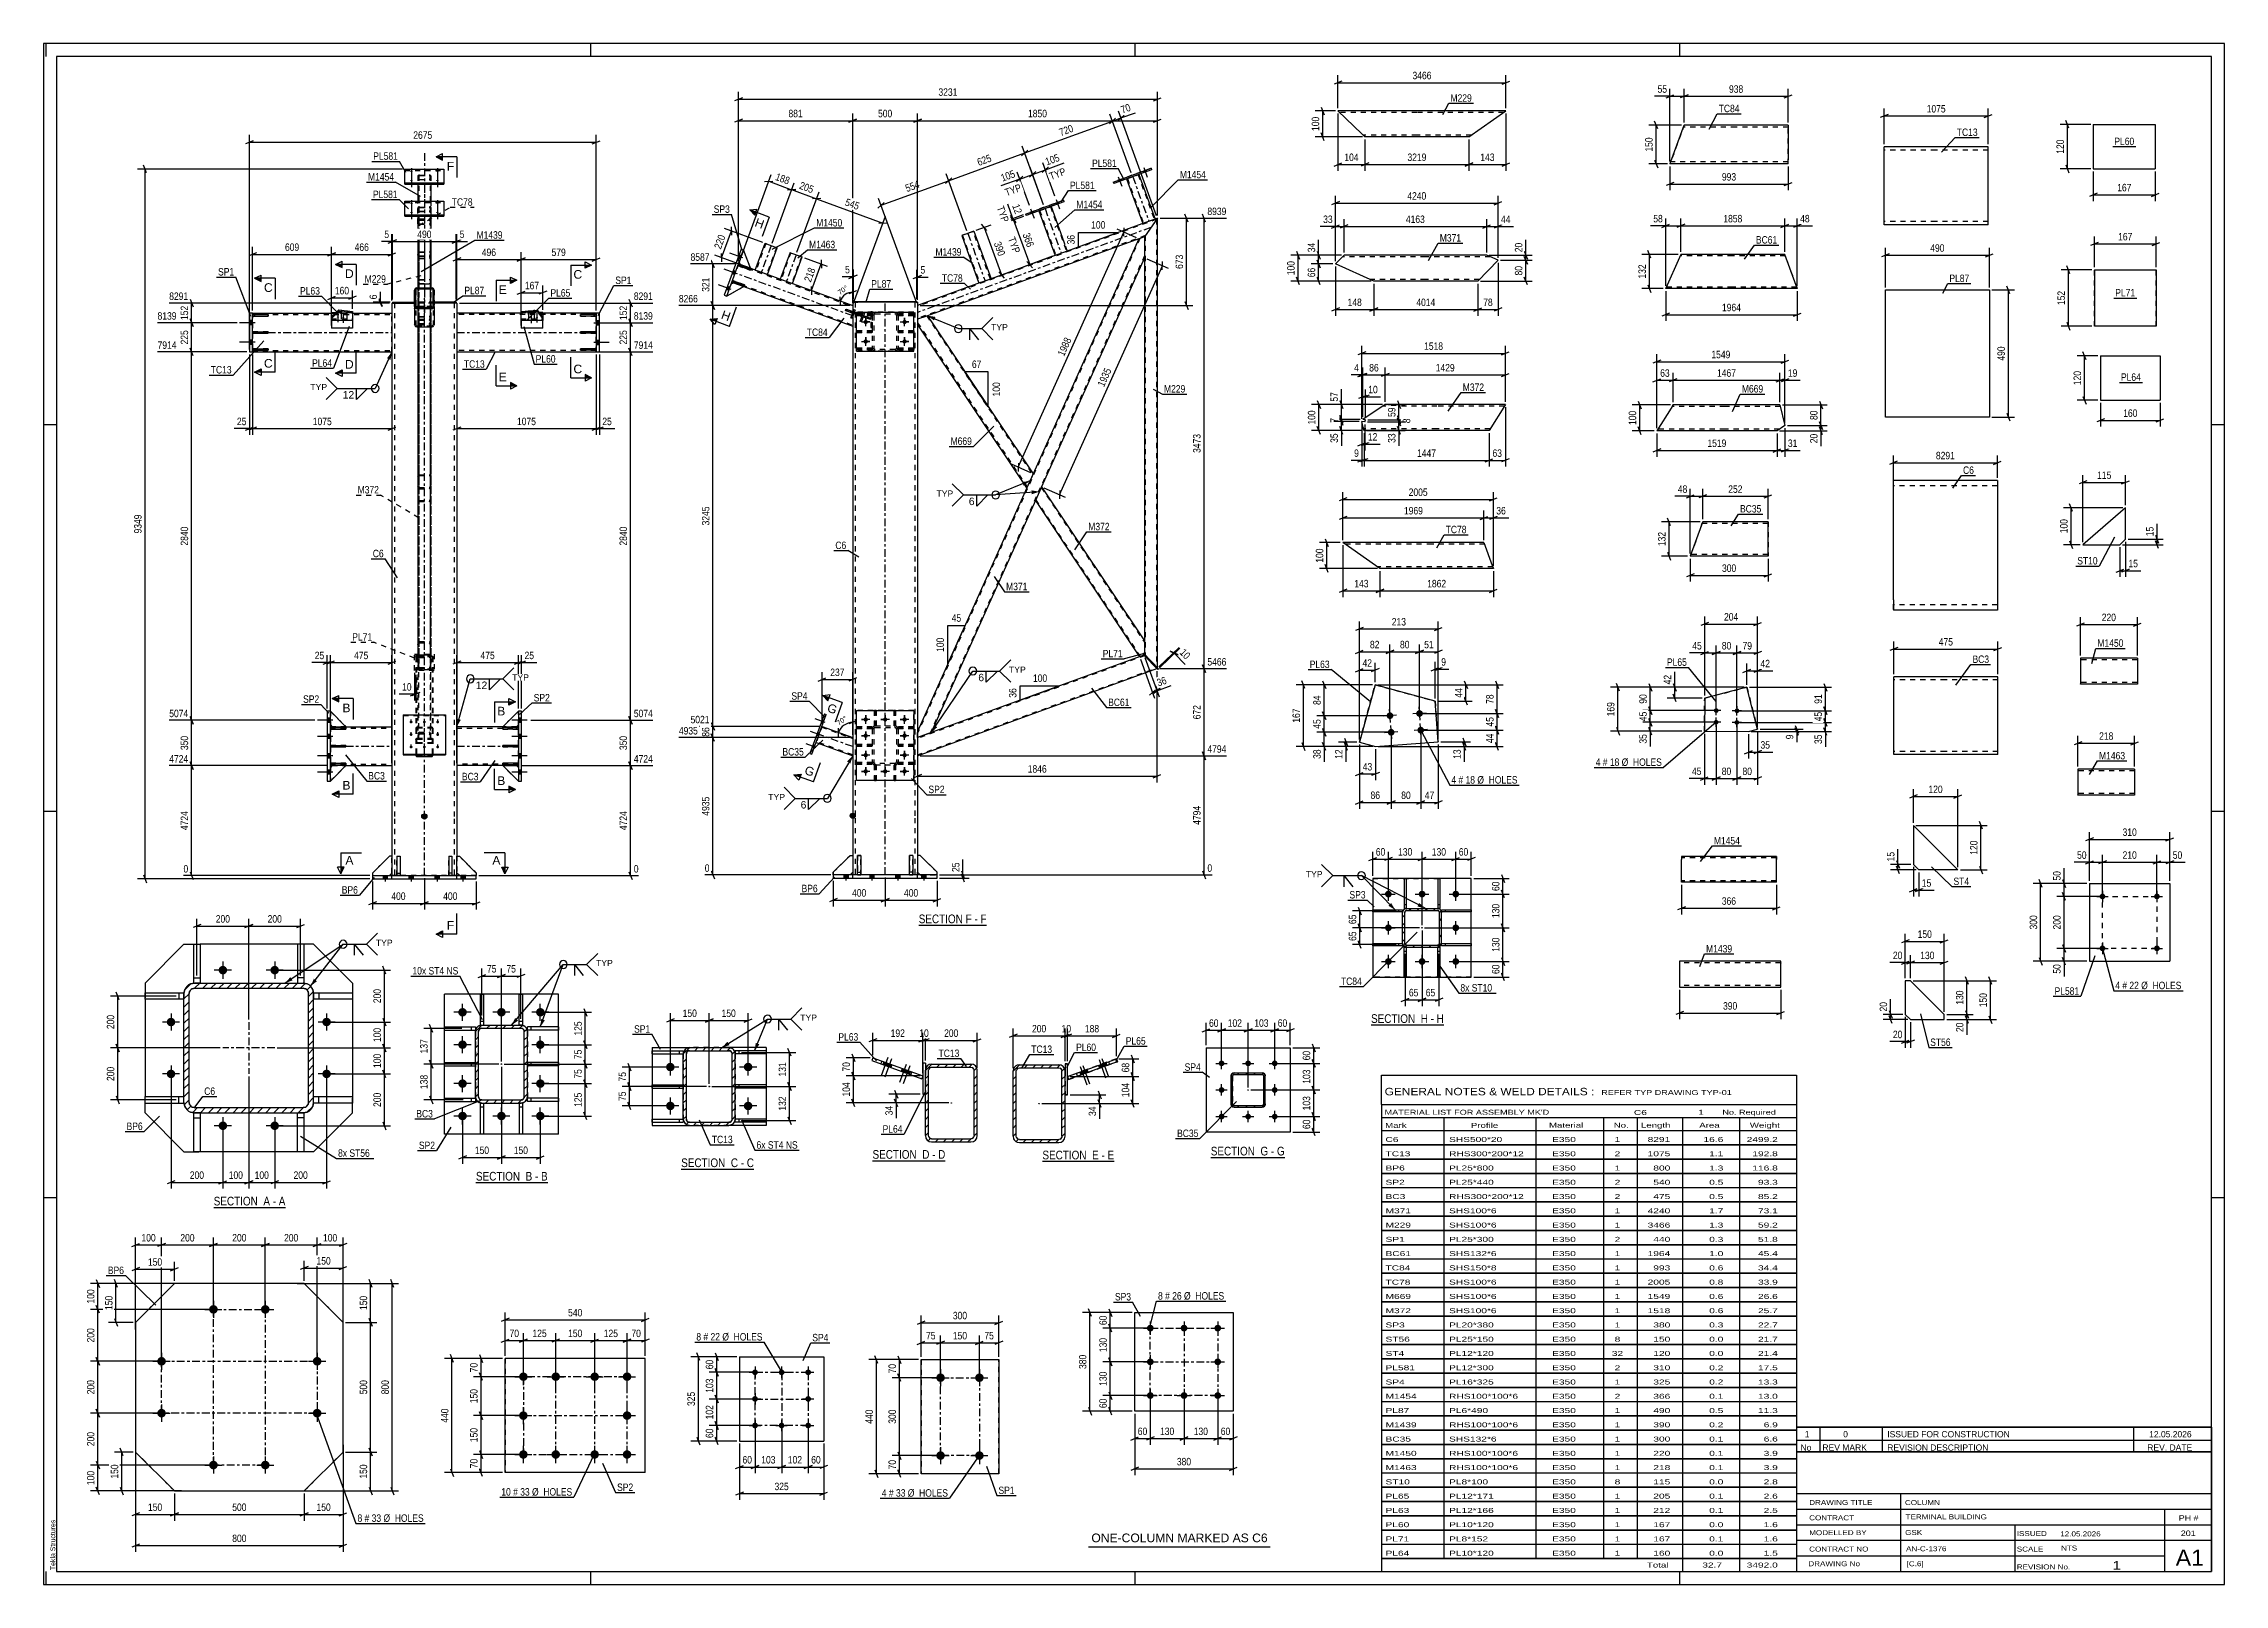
# Model space of a CAD drawing. Header units: millimetres. Extents: x 0 to 841, y 0 to 594.
import ezdxf

# ---------------------------------------------------------------- set-up
doc = ezdxf.new("R2010")
doc.units = ezdxf.units.MM
doc.linetypes.add('DXK_LINE_DOT2', pattern=[3.9198, 1.9599, -1.9599])
doc.linetypes.add('DXK_LINE_DOT3', pattern=[5.9187, 2.979, -0.9799, 0.9799, -0.9799])
doc.styles.add('Arial', font='ARIAL.TTF', dxfattribs={"height": 0.2})
doc.styles.add('Arial Narrow', font='ARIALN.TTF', dxfattribs={"height": 0.2})

# ---------------------------------------------------------------- blocks, each defined once
blk = doc.blocks.new('Unknown-682121906-18 - 4412')
at = {"color": 6, "linetype": 'Continuous'}
blk.add_line((511.92, 215.71), (539.99, 215.71), dxfattribs=at)
at = {"color": 0, "linetype": 'Continuous'}
blk.add_wipeout([(530.03, 216.46), (530.03, 219.96), (511.92, 219.96), (511.92, 216.46)], dxfattribs=at)
blk.add_wipeout([(533.85, 216.46), (533.85, 219.96), (531.08, 219.96), (531.08, 216.46)], dxfattribs=at)
at = {"color": 7, "linetype": 'Continuous', "style": 'Arial Narrow'}
blk.add_text('SECTION ', height=3.34, dxfattribs=at).set_placement((511.92, 216.46))
at = {"color": 0, "linetype": 'Continuous'}
blk.add_wipeout([(536.17, 216.46), (536.17, 219.96), (534.9, 219.96), (534.9, 216.46)], dxfattribs=at)
blk.add_wipeout([(539.99, 216.46), (539.99, 219.96), (537.22, 219.96), (537.22, 216.46)], dxfattribs=at)
at = {"color": 7, "linetype": 'Continuous', "style": 'Arial Narrow'}
for s, p in [('H', (531.08, 216.46)), ('H', (537.22, 216.46)), ('-', (534.9, 216.46))]:
    blk.add_text(s, height=3.34, dxfattribs=at).set_placement(p)
blk = doc.blocks.new('Unknown-682121906-1161')
at = {"color": 5, "linetype": 'Continuous'}
for p, q in [((841, 594), (0, 594)), ((0, 594), (0, 0)), ((1, 589), (1, 594)), ((836, 589), (5, 589)), ((5, 589), (5, 5)), ((211, 589), (211, 594)), ((421, 589), (421, 594)), ((631, 589), (631, 594)), ((836, 5), (836, 589)), ((841, 0), (841, 594)), ((5, 447), (0, 447)), ((841, 447), (836, 447)), ((5, 298), (0, 298)), ((841, 298), (836, 298)), ((5, 149), (0, 149)), ((841, 149), (836, 149)), ((0, 0), (841, 0)), ((1, 0), (1, 5)), ((5, 5), (836, 5)), ((211, 0), (211, 5)), ((421, 0), (421, 5)), ((631, 0), (631, 5))]:
    blk.add_line(p, q, dxfattribs=at)
at = {"color": 174, "linetype": 'Continuous', "style": 'Arial'}
blk.add_text('Tekla Structures', height=1.9102, rotation=90, dxfattribs=at).set_placement((4.5, 5.5))
blk = doc.blocks.new('Unknown-682121906-11 - 6415')
at = {"color": 6, "linetype": 'Continuous'}
blk.add_line((337.48, 254.15), (363.63, 254.15), dxfattribs=at)
at = {"color": 0, "linetype": 'Continuous'}
blk.add_wipeout([(354.52, 254.9), (354.52, 258.4), (337.48, 258.4), (337.48, 254.9)], dxfattribs=at)
blk.add_wipeout([(357.92, 254.9), (357.92, 258.4), (355.57, 258.4), (355.57, 254.9)], dxfattribs=at)
at = {"color": 7, "linetype": 'Continuous', "style": 'Arial Narrow'}
blk.add_text('SECTION', height=3.34, dxfattribs=at).set_placement((337.48, 254.9))
at = {"color": 0, "linetype": 'Continuous'}
blk.add_wipeout([(360.24, 254.9), (360.24, 258.4), (358.97, 258.4), (358.97, 254.9)], dxfattribs=at)
blk.add_wipeout([(363.63, 254.9), (363.63, 258.4), (361.29, 258.4), (361.29, 254.9)], dxfattribs=at)
at = {"color": 7, "linetype": 'Continuous', "style": 'Arial Narrow'}
for s, p in [('F', (355.57, 254.9)), ('-', (358.97, 254.9)), ('F', (361.29, 254.9))]:
    blk.add_text(s, height=3.34, dxfattribs=at).set_placement(p)
blk = doc.blocks.new('Unknown-682121906-13 - 5292')
at = {"color": 6, "linetype": 'Continuous'}
blk.add_line((65.59, 145.34), (93.24, 145.34), dxfattribs=at)
at = {"color": 0, "linetype": 'Continuous'}
blk.add_wipeout([(83.7, 146.09), (83.7, 149.59), (65.59, 149.59), (65.59, 146.09)], dxfattribs=at)
blk.add_wipeout([(87.31, 146.09), (87.31, 149.59), (84.75, 149.59), (84.75, 146.09)], dxfattribs=at)
at = {"color": 7, "linetype": 'Continuous', "style": 'Arial Narrow'}
blk.add_text('SECTION ', height=3.34, dxfattribs=at).set_placement((65.59, 146.09))
at = {"color": 0, "linetype": 'Continuous'}
blk.add_wipeout([(89.63, 146.09), (89.63, 149.59), (88.36, 149.59), (88.36, 146.09)], dxfattribs=at)
blk.add_wipeout([(93.24, 146.09), (93.24, 149.59), (90.68, 149.59), (90.68, 146.09)], dxfattribs=at)
at = {"color": 7, "linetype": 'Continuous', "style": 'Arial Narrow'}
for s, p in [('A', (84.75, 146.09)), ('-', (88.36, 146.09)), ('A', (90.68, 146.09))]:
    blk.add_text(s, height=3.34, dxfattribs=at).set_placement(p)
blk = doc.blocks.new('Unknown-682121906-14 - 5598')
at = {"color": 6, "linetype": 'Continuous'}
blk.add_line((166.74, 154.93), (194.39, 154.93), dxfattribs=at)
at = {"color": 0, "linetype": 'Continuous'}
blk.add_wipeout([(184.85, 155.68), (184.85, 159.18), (166.74, 159.18), (166.74, 155.68)], dxfattribs=at)
blk.add_wipeout([(188.46, 155.68), (188.46, 159.18), (185.9, 159.18), (185.9, 155.68)], dxfattribs=at)
at = {"color": 7, "linetype": 'Continuous', "style": 'Arial Narrow'}
blk.add_text('SECTION ', height=3.34, dxfattribs=at).set_placement((166.74, 155.68))
at = {"color": 0, "linetype": 'Continuous'}
blk.add_wipeout([(190.78, 155.68), (190.78, 159.18), (189.51, 159.18), (189.51, 155.68)], dxfattribs=at)
blk.add_wipeout([(194.39, 155.68), (194.39, 159.18), (191.83, 159.18), (191.83, 155.68)], dxfattribs=at)
at = {"color": 7, "linetype": 'Continuous', "style": 'Arial Narrow'}
for s, p in [('B', (185.9, 155.68)), ('-', (189.51, 155.68)), ('B', (191.83, 155.68))]:
    blk.add_text(s, height=3.34, dxfattribs=at).set_placement(p)
blk = doc.blocks.new('Unknown-682121906-15 - 5052')
at = {"color": 6, "linetype": 'Continuous'}
blk.add_line((245.88, 160.13), (273.95, 160.13), dxfattribs=at)
at = {"color": 0, "linetype": 'Continuous'}
blk.add_wipeout([(263.98, 160.88), (263.98, 164.38), (245.88, 164.38), (245.88, 160.88)], dxfattribs=at)
blk.add_wipeout([(267.8, 160.88), (267.8, 164.38), (265.03, 164.38), (265.03, 160.88)], dxfattribs=at)
at = {"color": 7, "linetype": 'Continuous', "style": 'Arial Narrow'}
blk.add_text('SECTION ', height=3.34, dxfattribs=at).set_placement((245.88, 160.88))
at = {"color": 0, "linetype": 'Continuous'}
blk.add_wipeout([(270.13, 160.88), (270.13, 164.38), (268.85, 164.38), (268.85, 160.88)], dxfattribs=at)
blk.add_wipeout([(273.95, 160.88), (273.95, 164.38), (271.18, 164.38), (271.18, 160.88)], dxfattribs=at)
at = {"color": 7, "linetype": 'Continuous', "style": 'Arial Narrow'}
for s, p in [('C', (265.03, 160.88)), ('-', (268.85, 160.88)), ('C', (271.18, 160.88))]:
    blk.add_text(s, height=3.34, dxfattribs=at).set_placement(p)
blk = doc.blocks.new('Unknown-682121906-16 - 4889')
at = {"color": 6, "linetype": 'Continuous'}
blk.add_line((319.67, 163.34), (347.74, 163.34), dxfattribs=at)
at = {"color": 0, "linetype": 'Continuous'}
blk.add_wipeout([(337.78, 164.09), (337.78, 167.59), (319.67, 167.59), (319.67, 164.09)], dxfattribs=at)
blk.add_wipeout([(341.6, 164.09), (341.6, 167.59), (338.83, 167.59), (338.83, 164.09)], dxfattribs=at)
at = {"color": 7, "linetype": 'Continuous', "style": 'Arial Narrow'}
blk.add_text('SECTION ', height=3.34, dxfattribs=at).set_placement((319.67, 164.09))
at = {"color": 0, "linetype": 'Continuous'}
blk.add_wipeout([(343.92, 164.09), (343.92, 167.59), (342.65, 167.59), (342.65, 164.09)], dxfattribs=at)
blk.add_wipeout([(347.74, 164.09), (347.74, 167.59), (344.97, 167.59), (344.97, 164.09)], dxfattribs=at)
at = {"color": 7, "linetype": 'Continuous', "style": 'Arial Narrow'}
for s, p in [('D', (338.83, 164.09)), ('-', (342.65, 164.09)), ('D', (344.97, 164.09))]:
    blk.add_text(s, height=3.34, dxfattribs=at).set_placement(p)
blk = doc.blocks.new('Unknown-682121906-17 - 4726')
at = {"color": 6, "linetype": 'Continuous'}
blk.add_line((385.18, 163.1), (412.83, 163.1), dxfattribs=at)
at = {"color": 0, "linetype": 'Continuous'}
blk.add_wipeout([(403.29, 163.85), (403.29, 167.35), (385.18, 167.35), (385.18, 163.85)], dxfattribs=at)
blk.add_wipeout([(406.9, 163.85), (406.9, 167.35), (404.34, 167.35), (404.34, 163.85)], dxfattribs=at)
at = {"color": 7, "linetype": 'Continuous', "style": 'Arial Narrow'}
blk.add_text('SECTION ', height=3.34, dxfattribs=at).set_placement((385.18, 163.85))
at = {"color": 0, "linetype": 'Continuous'}
blk.add_wipeout([(409.22, 163.85), (409.22, 167.35), (407.95, 167.35), (407.95, 163.85)], dxfattribs=at)
blk.add_wipeout([(412.83, 163.85), (412.83, 167.35), (410.27, 167.35), (410.27, 163.85)], dxfattribs=at)
at = {"color": 7, "linetype": 'Continuous', "style": 'Arial Narrow'}
for s, p in [('E', (404.34, 163.85)), ('-', (407.95, 163.85)), ('E', (410.27, 163.85))]:
    blk.add_text(s, height=3.34, dxfattribs=at).set_placement(p)
blk = doc.blocks.new('Unknown-682121906-25 - 12298')
at = {"color": 6, "linetype": 'Continuous'}
blk.add_line((450.11, 164.62), (478.61, 164.62), dxfattribs=at)
at = {"color": 0, "linetype": 'Continuous'}
blk.add_wipeout([(468.22, 165.37), (468.22, 168.87), (450.11, 168.87), (450.11, 165.37)], dxfattribs=at)
blk.add_wipeout([(472.25, 165.37), (472.25, 168.87), (469.27, 168.87), (469.27, 165.37)], dxfattribs=at)
at = {"color": 7, "linetype": 'Continuous', "style": 'Arial Narrow'}
blk.add_text('SECTION ', height=3.34, dxfattribs=at).set_placement((450.11, 165.37))
at = {"color": 0, "linetype": 'Continuous'}
blk.add_wipeout([(474.58, 165.37), (474.58, 168.87), (473.3, 168.87), (473.3, 165.37)], dxfattribs=at)
blk.add_wipeout([(478.61, 165.37), (478.61, 168.87), (475.63, 168.87), (475.63, 165.37)], dxfattribs=at)
at = {"color": 7, "linetype": 'Continuous', "style": 'Arial Narrow'}
for s, p in [('G', (469.27, 165.37)), ('G', (475.63, 165.37)), ('-', (473.3, 165.37))]:
    blk.add_text(s, height=3.34, dxfattribs=at).set_placement(p)
blk = doc.blocks.new('Part-682121906-11581 - 11580')
at = {"color": 2, "linetype": 'Continuous'}
for p, q in [((420.79, 66.79), (420.79, 104.79)), ((420.79, 104.79), (458.79, 104.79)), ((458.79, 104.79), (458.79, 66.79)), ((458.79, 66.79), (420.79, 66.79))]:
    blk.add_line(p, q, dxfattribs=at)
blk = doc.blocks.new('Bolt-682121906-11582 - 11580')
at = {"linetype": 'Continuous'}
for points in [[(426.79, 100.09, -1), (426.79, 97.49, -1)], [(439.79, 100.09, -1), (439.79, 97.49, -1)], [(452.79, 100.09, -1), (452.79, 97.49, -1)], [(426.79, 87.09, -1), (426.79, 84.49, -1)], [(452.79, 87.09, -1), (452.79, 84.49, -1)], [(426.79, 74.09, -1), (426.79, 71.49, -1)], [(439.79, 74.09, -1), (439.79, 71.49, -1)], [(452.79, 74.09, -1), (452.79, 71.49, -1)]]:
    blk.add_hatch(color=1, dxfattribs=at).paths.add_polyline_path(points)
at = {"color": 1, "linetype": 'Continuous'}
for p, q in [((426.79, 101.39), (426.79, 96.19)), ((439.79, 101.39), (439.79, 96.19)), ((452.79, 101.39), (452.79, 96.19)), ((424.19, 98.79), (429.39, 98.79)), ((437.19, 98.79), (442.39, 98.79)), ((450.19, 98.79), (455.39, 98.79)), ((424.19, 85.79), (429.39, 85.79)), ((426.79, 88.39), (426.79, 83.19)), ((450.19, 85.79), (455.39, 85.79)), ((452.79, 88.39), (452.79, 83.19)), ((424.19, 72.79), (429.39, 72.79)), ((426.79, 75.39), (426.79, 70.19)), ((437.19, 72.79), (442.39, 72.79)), ((439.79, 75.39), (439.79, 70.19)), ((450.19, 72.79), (455.39, 72.79)), ((452.79, 75.39), (452.79, 70.19))]:
    blk.add_line(p, q, dxfattribs=at)
blk = doc.blocks.new('Part-682121906-4505 - 4412')
at = {"color": 2, "linetype": 'Continuous'}
for p, q in [((537.69, 272.13), (537.69, 260.63)), ((537.69, 272.13), (538.49, 272.13)), ((538.49, 272.13), (538.49, 260.63)), ((537.69, 260.63), (538.49, 260.63))]:
    blk.add_line(p, q, dxfattribs=at)
at = {"color": 7, "linetype": 'DXK_LINE_DOT2'}
for p, q in [((537.69, 262.13), (538.49, 262.13)), ((538.49, 260.63), (537.69, 260.63))]:
    blk.add_line(p, q, dxfattribs=at)
blk = doc.blocks.new('Part-682121906-4457 - 4412')
at = {"color": 2, "linetype": 'Continuous'}
for p, q in [((512.59, 272.13), (512.59, 234.13)), ((550.59, 272.13), (512.59, 272.13)), ((550.59, 234.13), (550.59, 272.13)), ((512.59, 234.13), (550.59, 234.13))]:
    blk.add_line(p, q, dxfattribs=at)
at = {"color": 7, "linetype": 'DXK_LINE_DOT2'}
for p, q in [((512.59, 272.13), (537.69, 272.13)), ((550.59, 234.13), (512.59, 234.13))]:
    blk.add_line(p, q, dxfattribs=at)
blk = doc.blocks.new('Part-682121906-4421 - 4412')
at = {"linetype": 'Continuous'}
h = blk.add_hatch(dxfattribs=at)
h.set_pattern_fill('', scale=0.7, style=0, pattern_type=0)
h.set_pattern_definition([(45, (537.4908, 245.6333), (-1.57154, 1.57154), [])])
h.paths.add_polyline_path([(525.69, 245.63), (537.49, 245.63), (538.1, 245.76), (538.62, 246.1), (538.97, 246.62), (539.09, 247.23), (539.09, 259.03), (538.97, 259.65), (538.62, 260.16), (538.1, 260.51), (537.49, 260.63), (525.69, 260.63), (525.08, 260.51), (524.56, 260.16), (524.21, 259.65), (524.09, 259.03), (524.09, 247.23), (524.21, 246.62), (524.56, 246.1), (525.08, 245.76)])
h.paths.add_polyline_path([(524.95, 246.93), (524.89, 247.23), (524.89, 259.03), (524.95, 259.34), (525.13, 259.6), (525.38, 259.77), (525.69, 259.83), (537.49, 259.83), (537.8, 259.77), (538.06, 259.6), (538.23, 259.34), (538.29, 259.03), (538.29, 247.23), (538.23, 246.93), (538.06, 246.67), (537.8, 246.49), (537.49, 246.43), (525.69, 246.43), (525.38, 246.49), (525.13, 246.67)])
blk.add_hatch(color=246, dxfattribs=at).paths.add_polyline_path([(531.59, 253.03, -1), (531.59, 253.23, -1)])
at = {"color": 7, "linetype": 'DXK_LINE_DOT2'}
for p, q in [((524.09, 259.03), (524.21, 259.65)), ((524.09, 247.23), (524.09, 259.03)), ((524.95, 259.34), (524.89, 259.03)), ((524.89, 247.23), (524.89, 259.03)), ((525.08, 260.51), (525.69, 260.63)), ((525.69, 259.83), (525.38, 259.77)), ((525.69, 260.63), (537.49, 260.63)), ((525.69, 259.83), (537.49, 259.83)), ((537.49, 260.63), (538.1, 260.51)), ((537.8, 259.77), (537.49, 259.83)), ((538.29, 259.03), (538.23, 259.34)), ((538.29, 247.23), (538.29, 259.03)), ((538.97, 259.65), (539.09, 259.03)), ((539.09, 247.23), (539.09, 259.03)), ((524.21, 246.62), (524.09, 247.23)), ((524.89, 247.23), (524.95, 246.93)), ((525.69, 245.63), (525.08, 245.76)), ((525.38, 246.49), (525.69, 246.43)), ((525.69, 246.43), (537.49, 246.43)), ((525.69, 245.63), (537.49, 245.63)), ((537.49, 246.43), (537.8, 246.49)), ((538.1, 245.76), (537.49, 245.63)), ((538.23, 246.93), (538.29, 247.23)), ((539.09, 247.23), (538.97, 246.62))]:
    blk.add_line(p, q, dxfattribs=at)
at = {"color": 2, "linetype": 'Continuous'}
for p, q in [((524.21, 259.65), (524.09, 259.03)), ((524.09, 247.23), (524.09, 259.03)), ((524.89, 259.03), (524.95, 259.34)), ((524.89, 247.23), (524.89, 259.03)), ((525.69, 260.63), (525.08, 260.51)), ((525.38, 259.77), (525.69, 259.83)), ((525.69, 260.63), (537.49, 260.63)), ((525.69, 259.83), (537.49, 259.83)), ((538.1, 260.51), (537.49, 260.63)), ((537.49, 259.83), (537.8, 259.77)), ((538.23, 259.34), (538.29, 259.03)), ((538.29, 247.23), (538.29, 259.03)), ((539.09, 259.03), (538.97, 259.65)), ((539.09, 247.23), (539.09, 259.03)), ((524.09, 247.23), (524.21, 246.62)), ((524.95, 246.93), (524.89, 247.23)), ((525.08, 245.76), (525.69, 245.63)), ((525.69, 246.43), (525.38, 246.49)), ((525.69, 246.43), (537.49, 246.43)), ((525.69, 245.63), (537.49, 245.63)), ((537.8, 246.49), (537.49, 246.43)), ((537.49, 245.63), (538.1, 245.76)), ((538.29, 247.23), (538.23, 246.93)), ((538.97, 246.62), (539.09, 247.23))]:
    blk.add_line(p, q, dxfattribs=at)
at = {"color": 246, "linetype": 'DXK_LINE_DOT2'}
blk.add_line((531.59, 253.13), (531.59, 253.13), dxfattribs=at)
at = {"color": 246, "linetype": 'Continuous'}
blk.add_circle((531.59, 253.13), 0.1, dxfattribs=at)
at = {"color": 7, "linetype": 'DXK_LINE_DOT2'}
for centre, radius, start, end in [((525.69, 259.03), 1.6, 112.5, 157.5), ((525.69, 259.03), 0.8, 112.5, 157.5), ((537.49, 259.03), 0.8, 22.5, 67.5), ((537.49, 259.03), 1.6, 22.5, 67.5), ((525.69, 247.23), 1.6, 202.5, 247.5), ((525.69, 247.23), 0.8, 202.5, 247.5), ((537.49, 247.23), 0.8, 292.5, 337.5), ((537.49, 247.23), 1.6, 292.5, 337.5)]:
    blk.add_arc(centre, radius, start, end, dxfattribs=at)
at = {"color": 2, "linetype": 'Continuous'}
for centre, radius, start, end in [((525.69, 259.03), 1.6, 112.5, 157.5), ((525.69, 259.03), 0.8, 112.5, 157.5), ((537.49, 259.03), 0.8, 22.5, 67.5), ((537.49, 259.03), 1.6, 22.5, 67.5), ((525.69, 247.23), 1.6, 202.5, 247.5), ((525.69, 247.23), 0.8, 202.5, 247.5), ((537.49, 247.23), 0.8, 292.5, 337.5), ((537.49, 247.23), 1.6, 292.5, 337.5)]:
    blk.add_arc(centre, radius, start, end, dxfattribs=at)
blk = doc.blocks.new('Part-682121906-4490 - 4412')
at = {"color": 2, "linetype": 'Continuous'}
for p, q in [((524.69, 245.63), (525.49, 245.63)), ((524.69, 234.13), (524.69, 245.63)), ((525.49, 245.63), (525.49, 234.13)), ((525.49, 234.13), (524.69, 234.13))]:
    blk.add_line(p, q, dxfattribs=at)
at = {"color": 7, "linetype": 'DXK_LINE_DOT2'}
for p, q in [((525.49, 245.63), (524.69, 245.63)), ((524.69, 244.13), (525.49, 244.13))]:
    blk.add_line(p, q, dxfattribs=at)
blk = doc.blocks.new('Part-682121906-4495 - 4412')
at = {"color": 2, "linetype": 'Continuous'}
for p, q in [((537.69, 245.63), (538.49, 245.63)), ((537.69, 234.13), (537.69, 245.63)), ((538.49, 245.63), (538.49, 234.13)), ((538.49, 234.13), (537.69, 234.13))]:
    blk.add_line(p, q, dxfattribs=at)
at = {"color": 7, "linetype": 'DXK_LINE_DOT2'}
for p, q in [((538.49, 245.63), (537.69, 245.63)), ((537.69, 244.13), (538.49, 244.13))]:
    blk.add_line(p, q, dxfattribs=at)
blk = doc.blocks.new('Part-682121906-4500 - 4412')
at = {"color": 2, "linetype": 'Continuous'}
for p, q in [((524.69, 272.13), (524.69, 260.63)), ((524.69, 272.13), (525.49, 272.13)), ((525.49, 272.13), (525.49, 260.63)), ((524.69, 260.63), (525.49, 260.63))]:
    blk.add_line(p, q, dxfattribs=at)
at = {"color": 7, "linetype": 'DXK_LINE_DOT2'}
for p, q in [((524.69, 262.13), (525.49, 262.13)), ((525.49, 260.63), (524.69, 260.63))]:
    blk.add_line(p, q, dxfattribs=at)
blk = doc.blocks.new('Part-682121906-4510 - 4412')
at = {"color": 2, "linetype": 'Continuous'}
for p, q in [((512.59, 247.03), (524.09, 247.03)), ((512.59, 246.23), (512.59, 247.03)), ((524.09, 246.23), (512.59, 246.23)), ((524.09, 247.03), (524.09, 246.23))]:
    blk.add_line(p, q, dxfattribs=at)
at = {"color": 7, "linetype": 'DXK_LINE_DOT2'}
blk.add_line((522.59, 246.23), (522.59, 247.03), dxfattribs=at)
blk = doc.blocks.new('Part-682121906-4515 - 4412')
at = {"color": 2, "linetype": 'Continuous'}
for p, q in [((512.59, 260.03), (524.09, 260.03)), ((512.59, 259.23), (512.59, 260.03)), ((524.09, 259.23), (512.59, 259.23)), ((524.09, 260.03), (524.09, 259.23))]:
    blk.add_line(p, q, dxfattribs=at)
at = {"color": 7, "linetype": 'DXK_LINE_DOT2'}
blk.add_line((522.59, 259.23), (522.59, 260.03), dxfattribs=at)
blk = doc.blocks.new('Part-682121906-4520 - 4412')
at = {"color": 2, "linetype": 'Continuous'}
for p, q in [((539.09, 246.23), (539.09, 247.03)), ((539.09, 247.03), (550.59, 247.03)), ((550.59, 246.23), (539.09, 246.23)), ((550.59, 247.03), (550.59, 246.23))]:
    blk.add_line(p, q, dxfattribs=at)
at = {"color": 7, "linetype": 'DXK_LINE_DOT2'}
blk.add_line((540.59, 246.23), (540.59, 247.03), dxfattribs=at)
blk = doc.blocks.new('Part-682121906-4525 - 4412')
at = {"color": 2, "linetype": 'Continuous'}
for p, q in [((539.09, 259.23), (539.09, 260.03)), ((539.09, 260.03), (550.59, 260.03)), ((550.59, 259.23), (539.09, 259.23)), ((550.59, 260.03), (550.59, 259.23))]:
    blk.add_line(p, q, dxfattribs=at)
at = {"color": 7, "linetype": 'DXK_LINE_DOT2'}
blk.add_line((540.59, 259.23), (540.59, 260.03), dxfattribs=at)
blk = doc.blocks.new('Bolt-682121906-4541 - 4412')
at = {"linetype": 'Continuous'}
for points in [[(518.59, 267.43, -1), (518.59, 264.83, -1)], [(531.59, 267.43, -1), (531.59, 264.83, -1)], [(544.59, 267.43, -1), (544.59, 264.83, -1)], [(518.59, 254.43, -1), (518.59, 251.83, -1)], [(544.59, 254.43, -1), (544.59, 251.83, -1)], [(518.59, 241.43, -1), (518.59, 238.83, -1)], [(531.59, 241.43, -1), (531.59, 238.83, -1)], [(544.59, 241.43, -1), (544.59, 238.83, -1)]]:
    blk.add_hatch(color=1, dxfattribs=at).paths.add_polyline_path(points)
at = {"color": 1, "linetype": 'Continuous'}
for p, q in [((515.99, 266.13), (521.19, 266.13)), ((518.59, 263.53), (518.59, 268.73)), ((528.99, 266.13), (534.19, 266.13)), ((531.59, 263.53), (531.59, 268.73)), ((541.99, 266.13), (547.19, 266.13)), ((544.59, 263.53), (544.59, 268.73)), ((515.99, 253.13), (521.19, 253.13)), ((518.59, 250.53), (518.59, 255.73)), ((541.99, 253.13), (547.19, 253.13)), ((544.59, 250.53), (544.59, 255.73)), ((515.99, 240.13), (521.19, 240.13)), ((518.59, 237.53), (518.59, 242.73)), ((528.99, 240.13), (534.19, 240.13)), ((531.59, 237.53), (531.59, 242.73)), ((541.99, 240.13), (547.19, 240.13)), ((544.59, 237.53), (544.59, 242.73))]:
    blk.add_line(p, q, dxfattribs=at)
blk = doc.blocks.new('Part-682121906-6436 - 6415')
at = {"color": 7, "linetype": 'DXK_LINE_DOT2'}
for p, q in [((319.53, 489.8), (313.53, 489.8)), ((313.53, 489.8), (313.53, 489.2)), ((313.53, 489.2), (319.53, 489.2)), ((318.78, 489.2), (318.78, 489.8)), ((319.53, 489.2), (319.53, 489.8))]:
    blk.add_line(p, q, dxfattribs=at)
blk = doc.blocks.new('Part-682121906-6425 - 6415')
at = {"color": 7, "linetype": 'DXK_LINE_DOT2'}
for p, q in [((313.53, 476.65), (319.53, 476.65)), ((313.53, 476.05), (313.53, 476.65)), ((319.53, 476.05), (313.53, 476.05)), ((318.78, 476.05), (318.78, 476.65)), ((319.53, 476.65), (319.53, 476.05))]:
    blk.add_line(p, q, dxfattribs=at)
blk = doc.blocks.new('Part-682121906-6481 - 6415')
at = {"color": 7, "linetype": 'DXK_LINE_DOT2'}
for p, q in [((429.23, 526.28), (337.03, 492.72)), ((428.6, 526.37), (426.39, 525.56)), ((429.36, 526.45), (429.53, 526.71)), ((424.83, 519.99), (337.03, 488.04)), ((394.77, 514.05), (392.53, 513.24)), ((424.53, 519.56), (422.33, 518.76)), ((365.41, 503.37), (361.27, 501.86)), ((337.03, 493.04), (337.03, 487.72)), ((340.88, 489.12), (337.03, 487.72))]:
    blk.add_line(p, q, dxfattribs=at)
at = {"color": 7, "linetype": 'DXK_LINE_DOT3'}
blk.add_line((427.03, 523.13), (337.03, 490.38), dxfattribs=at)
at = {"color": 2, "linetype": 'Continuous'}
for p, q in [((426.39, 525.56), (394.77, 514.05)), ((429.53, 526.71), (424.53, 519.56)), ((429.53, 526.71), (428.6, 526.37)), ((422.33, 518.76), (340.88, 489.12)), ((392.53, 513.24), (365.41, 503.37)), ((361.27, 501.86), (337.03, 493.04))]:
    blk.add_line(p, q, dxfattribs=at)
blk = doc.blocks.new('Part-682121906-6421 - 6415')
at = {"color": 2, "linetype": 'Continuous'}
for p, q in [((312.28, 494.29), (312.28, 494.59)), ((312.28, 494.59), (336.78, 494.59)), ((313.12, 494.29), (312.28, 494.29)), ((336.78, 494.29), (335.94, 494.29)), ((336.78, 494.59), (336.78, 494.29))]:
    blk.add_line(p, q, dxfattribs=at)
at = {"color": 7, "linetype": 'DXK_LINE_DOT2'}
blk.add_line((335.94, 494.29), (313.12, 494.29), dxfattribs=at)
blk = doc.blocks.new('Part-682121906-6486 - 6415')
at = {"color": 7, "linetype": 'DXK_LINE_DOT2'}
for p, q in [((267.96, 509.08), (265.4, 502.03)), ((267.82, 508.7), (312.03, 492.61)), ((268.66, 508.82), (272.66, 507.37)), ((265.53, 502.41), (312.03, 485.48)), ((266.1, 501.77), (270.09, 500.32)), ((312.03, 493.04), (312.03, 485.06))]:
    blk.add_line(p, q, dxfattribs=at)
at = {"color": 7, "linetype": 'DXK_LINE_DOT3'}
blk.add_line((312.03, 489.05), (266.68, 505.55), dxfattribs=at)
at = {"color": 2, "linetype": 'Continuous'}
for p, q in [((267.96, 509.08), (268.66, 508.82)), ((272.66, 507.37), (312.03, 493.04)), ((265.4, 502.03), (266.1, 501.77)), ((270.09, 500.32), (312.03, 485.06))]:
    blk.add_line(p, q, dxfattribs=at)
blk = doc.blocks.new('Part-682121906-6422 - 6415')
at = {"color": 2, "linetype": 'Continuous'}
for p, q in [((313.53, 475.43), (313.53, 490.43)), ((313.53, 490.43), (335.53, 490.43)), ((335.53, 475.43), (335.53, 490.43)), ((313.53, 475.43), (335.53, 475.43))]:
    blk.add_line(p, q, dxfattribs=at)
blk = doc.blocks.new('Part-682121906-6423 - 6415')
at = {"color": 7, "linetype": 'DXK_LINE_DOT2'}
for p, q in [((313.53, 483.23), (319.53, 483.23)), ((313.53, 482.63), (313.53, 483.23)), ((319.53, 482.63), (313.53, 482.63)), ((318.78, 482.63), (318.78, 483.23)), ((319.53, 483.23), (319.53, 482.63))]:
    blk.add_line(p, q, dxfattribs=at)
blk = doc.blocks.new('Part-682121906-6424 - 6415')
at = {"color": 7, "linetype": 'DXK_LINE_DOT2'}
for p, q in [((313.53, 489.8), (319.53, 489.8)), ((313.53, 489.2), (313.53, 489.8)), ((319.53, 489.2), (313.53, 489.2)), ((318.78, 489.2), (318.78, 489.8)), ((319.53, 489.8), (319.53, 489.2))]:
    blk.add_line(p, q, dxfattribs=at)
blk = doc.blocks.new('Part-682121906-6426 - 6415')
at = {"color": 7, "linetype": 'DXK_LINE_DOT2'}
for p, q in [((329.53, 482.63), (329.53, 483.23)), ((329.53, 483.23), (335.53, 483.23)), ((335.53, 482.63), (329.53, 482.63)), ((330.28, 482.63), (330.28, 483.23)), ((335.53, 483.23), (335.53, 482.63))]:
    blk.add_line(p, q, dxfattribs=at)
blk = doc.blocks.new('Part-682121906-6491 - 6415')
at = {"color": 7, "linetype": 'DXK_LINE_DOT2'}
for p, q in [((300.19, 330.78), (297.94, 324.57)), ((300.09, 330.49), (312.03, 326.15)), ((312.03, 319.76), (298.04, 324.86)), ((312.03, 326.47), (312.03, 319.44))]:
    blk.add_line(p, q, dxfattribs=at)
at = {"color": 2, "linetype": 'Continuous'}
for p, q in [((300.19, 330.78), (312.03, 326.47)), ((297.94, 324.57), (312.03, 319.44))]:
    blk.add_line(p, q, dxfattribs=at)
at = {"color": 7, "linetype": 'DXK_LINE_DOT3'}
blk.add_line((312.03, 322.96), (299.07, 327.68), dxfattribs=at)
blk = doc.blocks.new('Part-682121906-6427 - 6415')
at = {"color": 7, "linetype": 'DXK_LINE_DOT2'}
for p, q in [((335.53, 489.8), (329.53, 489.8)), ((329.53, 489.8), (329.53, 489.2)), ((329.53, 489.2), (335.53, 489.2)), ((330.28, 489.2), (330.28, 489.8)), ((335.53, 489.2), (335.53, 489.8))]:
    blk.add_line(p, q, dxfattribs=at)
blk = doc.blocks.new('Part-682121906-6428 - 6415')
at = {"color": 7, "linetype": 'DXK_LINE_DOT2'}
for p, q in [((335.53, 476.65), (329.53, 476.65)), ((329.53, 476.65), (329.53, 476.05)), ((329.53, 476.05), (335.53, 476.05)), ((330.28, 476.05), (330.28, 476.65)), ((335.53, 476.05), (335.53, 476.65))]:
    blk.add_line(p, q, dxfattribs=at)
blk = doc.blocks.new('Part-682121906-6429 - 6415')
at = {"color": 2, "linetype": 'Continuous'}
for p, q in [((319.03, 490.62), (319.03, 490.43)), ((319.03, 490.62), (319.53, 490.62)), ((319.53, 490.62), (319.53, 490.43))]:
    blk.add_line(p, q, dxfattribs=at)
at = {"color": 7, "linetype": 'DXK_LINE_DOT2'}
for p, q in [((319.03, 490.43), (319.03, 484.62)), ((319.53, 490.43), (319.53, 484.62)), ((319.03, 484.62), (319.53, 484.62))]:
    blk.add_line(p, q, dxfattribs=at)
blk = doc.blocks.new('Part-682121906-6430 - 6415')
at = {"color": 7, "linetype": 'DXK_LINE_DOT2'}
for p, q in [((319.53, 490.62), (319.03, 490.62)), ((319.03, 490.62), (319.03, 484.62)), ((319.53, 484.62), (319.53, 490.62)), ((319.03, 484.62), (319.53, 484.62))]:
    blk.add_line(p, q, dxfattribs=at)
blk = doc.blocks.new('Part-682121906-6431 - 6415')
at = {"color": 2, "linetype": 'Continuous'}
for p, q in [((304.53, 274.53), (311.03, 281.03)), ((311.03, 281.03), (312.03, 281.03)), ((312.03, 281.03), (312.03, 274.53)), ((304.53, 274.53), (304.53, 273.53)), ((312.03, 274.53), (311.03, 273.53))]:
    blk.add_line(p, q, dxfattribs=at)
at = {"color": 7, "linetype": 'DXK_LINE_DOT2'}
blk.add_line((311.03, 273.53), (304.53, 273.53), dxfattribs=at)
blk = doc.blocks.new('Part-682121906-6496 - 6415')
at = {"color": 2, "linetype": 'Continuous'}
for p, q in [((384.59, 422.54), (382.46, 417.81)), ((384.88, 423.19), (384.59, 422.54)), ((384.88, 423.19), (424.53, 363.78)), ((382.46, 417.81), (422.63, 357.62)), ((424.53, 363.78), (424.53, 362.7)), ((424.53, 362.7), (424.53, 358.6))]:
    blk.add_line(p, q, dxfattribs=at)
at = {"color": 7, "linetype": 'DXK_LINE_DOT2'}
for p, q in [((384.73, 422.87), (424.53, 363.24)), ((384.79, 423), (384.88, 423.19)), ((382.61, 418.13), (422.92, 357.73)), ((424.53, 363.69), (424.53, 362.7)), ((424.33, 358.24), (422.63, 357.62)), ((424.19, 358.96), (423.9, 358.69)), ((423.9, 358.69), (424.33, 358.24)), ((424.53, 358.6), (424.19, 358.96))]:
    blk.add_line(p, q, dxfattribs=at)
blk = doc.blocks.new('Part-682121906-6432 - 6415')
at = {"color": 7, "linetype": 'DXK_LINE_DOT2'}
for p, q in [((304.53, 274.53), (311.03, 281.03)), ((311.03, 281.03), (312.03, 281.03)), ((312.03, 281.03), (312.03, 274.53)), ((304.53, 273.53), (304.53, 274.53)), ((311.03, 273.53), (304.53, 273.53)), ((312.03, 274.53), (311.03, 273.53))]:
    blk.add_line(p, q, dxfattribs=at)
blk = doc.blocks.new('Part-682121906-6497 - 6415')
at = {"color": 7, "linetype": 'DXK_LINE_DOT2'}
for p, q in [((335.53, 323.73), (329.53, 323.73)), ((329.53, 323.73), (329.53, 323.13)), ((329.53, 323.13), (335.53, 323.13)), ((330.28, 323.13), (330.28, 323.73)), ((335.53, 323.13), (335.53, 323.73))]:
    blk.add_line(p, q, dxfattribs=at)
blk = doc.blocks.new('Part-682121906-6433 - 6415')
at = {"color": 7, "linetype": 'DXK_LINE_DOT2'}
for p, q in [((329.53, 489.2), (329.53, 489.8)), ((329.53, 489.8), (335.53, 489.8)), ((335.53, 489.2), (329.53, 489.2)), ((330.28, 489.2), (330.28, 489.8)), ((335.53, 489.8), (335.53, 489.2))]:
    blk.add_line(p, q, dxfattribs=at)
blk = doc.blocks.new('Part-682121906-6498 - 6415')
at = {"color": 7, "linetype": 'DXK_LINE_DOT2'}
for p, q in [((335.53, 330.6), (329.53, 330.6)), ((329.53, 330.6), (329.53, 330)), ((329.53, 330), (335.53, 330)), ((330.28, 330), (330.28, 330.6)), ((335.53, 330), (335.53, 330.6))]:
    blk.add_line(p, q, dxfattribs=at)
blk = doc.blocks.new('Part-682121906-6434 - 6415')
at = {"color": 7, "linetype": 'DXK_LINE_DOT2'}
for p, q in [((329.53, 476.05), (329.53, 476.65)), ((329.53, 476.65), (335.53, 476.65)), ((335.53, 476.05), (329.53, 476.05)), ((330.28, 476.05), (330.28, 476.65)), ((335.53, 476.65), (335.53, 476.05))]:
    blk.add_line(p, q, dxfattribs=at)
blk = doc.blocks.new('Part-682121906-23477 - 6415')
at = {"color": 7, "linetype": 'DXK_LINE_DOT2'}
for p, q in [((358.75, 521.69), (354.05, 519.98)), ((358.29, 521.52), (358.39, 521.56)), ((358.39, 521.56), (358.4, 521.56)), ((358.4, 521.56), (358.45, 521.58)), ((358.47, 521.59), (358.45, 521.58)), ((358.47, 521.59), (358.47, 521.59)), ((365.12, 503.26), (358.47, 521.59)), ((354.33, 520.08), (354.33, 520.08)), ((354.33, 520.08), (360.99, 501.76)), ((365.41, 503.36), (360.71, 501.66)), ((360.99, 501.76), (361.01, 501.77)), ((365.06, 503.24), (364.84, 503.16))]:
    blk.add_line(p, q, dxfattribs=at)
at = {"color": 2, "linetype": 'Continuous'}
for p, q in [((358.19, 521.48), (354.05, 519.98)), ((358.19, 521.48), (358.75, 521.69)), ((358.75, 521.69), (358.75, 521.69)), ((358.75, 521.69), (365.41, 503.36)), ((354.05, 519.98), (354.05, 519.98)), ((354.05, 519.98), (360.71, 501.66)), ((361.27, 501.86), (360.71, 501.66)), ((361.27, 501.86), (364.84, 503.16)), ((365.24, 503.3), (364.84, 503.16)), ((365.36, 503.35), (365.24, 503.3)), ((365.41, 503.36), (365.36, 503.35))]:
    blk.add_line(p, q, dxfattribs=at)
at = {"color": 7, "linetype": 'DXK_LINE_DOT3'}
blk.add_line((356.4, 520.84), (363.06, 502.51), dxfattribs=at)
blk = doc.blocks.new('Part-682121906-6499 - 6415')
at = {"color": 7, "linetype": 'DXK_LINE_DOT2'}
for p, q in [((335.53, 316.85), (329.53, 316.85)), ((329.53, 316.85), (329.53, 316.25)), ((329.53, 316.25), (335.53, 316.25)), ((330.28, 316.25), (330.28, 316.85)), ((335.53, 316.25), (335.53, 316.85))]:
    blk.add_line(p, q, dxfattribs=at)
blk = doc.blocks.new('Part-682121906-6435 - 6415')
at = {"color": 7, "linetype": 'DXK_LINE_DOT2'}
for p, q in [((319.53, 483.23), (313.53, 483.23)), ((313.53, 483.23), (313.53, 482.63)), ((313.53, 482.63), (319.53, 482.63)), ((318.78, 482.63), (318.78, 483.23)), ((319.53, 482.63), (319.53, 483.23))]:
    blk.add_line(p, q, dxfattribs=at)
blk = doc.blocks.new('Part-682121906-6437 - 6415')
at = {"color": 7, "linetype": 'DXK_LINE_DOT2'}
for p, q in [((319.53, 476.65), (313.53, 476.65)), ((313.53, 476.65), (313.53, 476.05)), ((313.53, 476.05), (319.53, 476.05)), ((318.78, 476.05), (318.78, 476.65)), ((319.53, 476.05), (319.53, 476.65))]:
    blk.add_line(p, q, dxfattribs=at)
blk = doc.blocks.new('Part-682121906-6438 - 6415')
at = {"color": 7, "linetype": 'DXK_LINE_DOT2'}
for p, q in [((335.53, 483.23), (329.53, 483.23)), ((329.53, 483.23), (329.53, 482.63)), ((329.53, 482.63), (335.53, 482.63)), ((330.28, 482.63), (330.28, 483.23)), ((335.53, 482.63), (335.53, 483.23))]:
    blk.add_line(p, q, dxfattribs=at)
blk = doc.blocks.new('Part-682121906-6439 - 6415')
at = {"color": 7, "linetype": 'DXK_LINE_DOT2'}
for p, q in [((320.48, 309.93), (320.48, 315.93)), ((320.48, 315.93), (321.08, 315.93)), ((320.48, 315.18), (321.08, 315.18)), ((321.08, 315.93), (321.08, 309.93)), ((321.08, 309.93), (320.48, 309.93))]:
    blk.add_line(p, q, dxfattribs=at)
blk = doc.blocks.new('Part-682121906-23474 - 6415')
at = {"color": 2, "linetype": 'Continuous'}
for p, q in [((378.69, 528.31), (393.25, 533.61)), ((393.46, 533.05), (378.89, 527.75)), ((393.25, 533.61), (393.25, 533.61)), ((393.25, 533.61), (393.46, 533.05)), ((378.69, 528.31), (378.69, 528.31)), ((378.69, 528.31), (378.89, 527.75))]:
    blk.add_line(p, q, dxfattribs=at)
at = {"color": 7, "linetype": 'DXK_LINE_DOT2'}
for p, q in [((393.25, 533.61), (378.69, 528.31)), ((393.46, 533.05), (378.89, 527.75))]:
    blk.add_line(p, q, dxfattribs=at)
blk = doc.blocks.new('Part-682121906-6504 - 6415')
at = {"color": 2, "linetype": 'Continuous'}
for p, q in [((340.88, 489.12), (337.03, 487.72)), ((340.88, 489.12), (381.6, 428.1)), ((379.18, 422.72), (337.03, 485.87)), ((381.6, 428.1), (379.18, 422.72))]:
    blk.add_line(p, q, dxfattribs=at)
at = {"color": 7, "linetype": 'DXK_LINE_DOT2'}
for p, q in [((340.59, 489.01), (381.46, 427.78)), ((337.03, 487.72), (337.03, 485.87)), ((337.03, 486.42), (379.33, 423.04)), ((381.52, 427.91), (381.6, 428.1))]:
    blk.add_line(p, q, dxfattribs=at)
blk = doc.blocks.new('Part-682121906-6440 - 6415')
at = {"color": 7, "linetype": 'DXK_LINE_DOT2'}
for p, q in [((327.98, 330.93), (327.98, 336.93)), ((327.98, 336.93), (328.58, 336.93)), ((328.58, 336.93), (328.58, 330.93)), ((327.98, 331.68), (328.58, 331.68)), ((328.58, 330.93), (327.98, 330.93))]:
    blk.add_line(p, q, dxfattribs=at)
blk = doc.blocks.new('Part-682121906-6441 - 6415')
at = {"color": 7, "linetype": 'DXK_LINE_DOT2'}
for p, q in [((320.48, 330.93), (320.48, 336.93)), ((320.48, 336.93), (321.08, 336.93)), ((321.08, 336.93), (321.08, 330.93)), ((320.48, 331.68), (321.08, 331.68)), ((321.08, 330.93), (320.48, 330.93))]:
    blk.add_line(p, q, dxfattribs=at)
blk = doc.blocks.new('Part-682121906-6442 - 6415')
at = {"color": 7, "linetype": 'DXK_LINE_DOT2'}
for p, q in [((319.53, 323.73), (313.53, 323.73)), ((313.53, 323.73), (313.53, 323.13)), ((313.53, 323.13), (319.53, 323.13)), ((318.78, 323.13), (318.78, 323.73)), ((319.53, 323.13), (319.53, 323.73))]:
    blk.add_line(p, q, dxfattribs=at)
blk = doc.blocks.new('Part-682121906-6443 - 6415')
at = {"color": 7, "linetype": 'DXK_LINE_DOT2'}
for p, q in [((319.53, 330.6), (313.53, 330.6)), ((313.53, 330.6), (313.53, 330)), ((313.53, 330), (319.53, 330)), ((318.78, 330), (318.78, 330.6)), ((319.53, 330), (319.53, 330.6))]:
    blk.add_line(p, q, dxfattribs=at)
blk = doc.blocks.new('Part-682121906-6444 - 6415')
at = {"color": 7, "linetype": 'DXK_LINE_DOT2'}
for p, q in [((319.53, 316.85), (313.53, 316.85)), ((313.53, 316.85), (313.53, 316.25)), ((313.53, 316.25), (319.53, 316.25)), ((318.78, 316.25), (318.78, 316.85)), ((319.53, 316.25), (319.53, 316.85))]:
    blk.add_line(p, q, dxfattribs=at)
blk = doc.blocks.new('Part-682121906-6509 - 6415')
at = {"color": 2, "linetype": 'Continuous'}
for p, q in [((301.09, 335.58), (295.53, 320.31)), ((296.29, 320.04), (301.84, 335.31)), ((301.09, 335.58), (301.84, 335.31)), ((295.53, 320.31), (296.29, 320.04))]:
    blk.add_line(p, q, dxfattribs=at)
blk = doc.blocks.new('Part-682121906-6445 - 6415')
at = {"color": 7, "linetype": 'DXK_LINE_DOT2'}
for p, q in [((329.53, 330), (329.53, 330.6)), ((329.53, 330.6), (335.53, 330.6)), ((335.53, 330), (329.53, 330)), ((330.28, 330), (330.28, 330.6)), ((335.53, 330.6), (335.53, 330))]:
    blk.add_line(p, q, dxfattribs=at)
blk = doc.blocks.new('Part-682121906-6446 - 6415')
at = {"color": 7, "linetype": 'DXK_LINE_DOT2'}
for p, q in [((329.53, 316.25), (329.53, 316.85)), ((329.53, 316.85), (335.53, 316.85)), ((335.53, 316.25), (329.53, 316.25)), ((330.28, 316.25), (330.28, 316.85)), ((335.53, 316.85), (335.53, 316.25))]:
    blk.add_line(p, q, dxfattribs=at)
blk = doc.blocks.new('Part-682121906-6447 - 6415')
at = {"color": 7, "linetype": 'DXK_LINE_DOT2'}
for p, q in [((313.53, 323.73), (319.53, 323.73)), ((313.53, 323.13), (313.53, 323.73)), ((319.53, 323.13), (313.53, 323.13)), ((318.78, 323.13), (318.78, 323.73)), ((319.53, 323.73), (319.53, 323.13))]:
    blk.add_line(p, q, dxfattribs=at)
blk = doc.blocks.new('Part-682121906-6448 - 6415')
at = {"color": 7, "linetype": 'DXK_LINE_DOT2'}
for p, q in [((313.53, 330.6), (319.53, 330.6)), ((313.53, 330), (313.53, 330.6)), ((319.53, 330), (313.53, 330)), ((318.78, 330), (318.78, 330.6)), ((319.53, 330.6), (319.53, 330))]:
    blk.add_line(p, q, dxfattribs=at)
blk = doc.blocks.new('Part-682121906-6449 - 6415')
at = {"color": 7, "linetype": 'DXK_LINE_DOT2'}
for p, q in [((313.53, 316.85), (319.53, 316.85)), ((313.53, 316.25), (313.53, 316.85)), ((319.53, 316.25), (313.53, 316.25)), ((318.78, 316.25), (318.78, 316.85)), ((319.53, 316.85), (319.53, 316.25))]:
    blk.add_line(p, q, dxfattribs=at)
blk = doc.blocks.new('Part-682121906-6450 - 6415')
at = {"color": 7, "linetype": 'DXK_LINE_DOT2'}
for p, q in [((327.98, 309.93), (327.98, 315.93)), ((327.98, 315.93), (328.58, 315.93)), ((327.98, 315.18), (328.58, 315.18)), ((328.58, 315.93), (328.58, 309.93)), ((328.58, 309.93), (327.98, 309.93))]:
    blk.add_line(p, q, dxfattribs=at)
blk = doc.blocks.new('Part-682121906-6451 - 6415')
at = {"color": 7, "linetype": 'DXK_LINE_DOT2'}
for p, q in [((313.53, 309.93), (313.53, 336.93)), ((335.53, 336.93), (313.53, 336.93)), ((335.53, 309.93), (335.53, 336.93)), ((335.53, 309.93), (313.53, 309.93))]:
    blk.add_line(p, q, dxfattribs=at)
blk = doc.blocks.new('Part-682121906-6452 - 6415')
at = {"color": 7, "linetype": 'DXK_LINE_DOT2'}
for p, q in [((321.08, 315.93), (320.48, 315.93)), ((320.48, 315.93), (320.48, 309.93)), ((320.48, 315.18), (321.08, 315.18)), ((321.08, 309.93), (321.08, 315.93)), ((320.48, 309.93), (321.08, 309.93))]:
    blk.add_line(p, q, dxfattribs=at)
blk = doc.blocks.new('Part-682121906-6453 - 6415')
at = {"color": 7, "linetype": 'DXK_LINE_DOT2'}
for p, q in [((328.58, 315.93), (327.98, 315.93)), ((327.98, 315.93), (327.98, 309.93)), ((327.98, 315.18), (328.58, 315.18)), ((328.58, 309.93), (328.58, 315.93)), ((327.98, 309.93), (328.58, 309.93))]:
    blk.add_line(p, q, dxfattribs=at)
blk = doc.blocks.new('Part-682121906-6454 - 6415')
at = {"color": 7, "linetype": 'DXK_LINE_DOT2'}
for p, q in [((320.48, 336.93), (320.48, 330.93)), ((321.08, 336.93), (320.48, 336.93)), ((321.08, 330.93), (321.08, 336.93)), ((320.48, 331.68), (321.08, 331.68)), ((320.48, 330.93), (321.08, 330.93))]:
    blk.add_line(p, q, dxfattribs=at)
blk = doc.blocks.new('Part-682121906-6455 - 6415')
at = {"color": 7, "linetype": 'DXK_LINE_DOT2'}
for p, q in [((327.98, 336.93), (327.98, 330.93)), ((328.58, 336.93), (327.98, 336.93)), ((328.58, 330.93), (328.58, 336.93)), ((327.98, 331.68), (328.58, 331.68)), ((327.98, 330.93), (328.58, 330.93))]:
    blk.add_line(p, q, dxfattribs=at)
blk = doc.blocks.new('Part-682121906-6456 - 6415')
at = {"color": 7, "linetype": 'DXK_LINE_DOT2'}
for p, q in [((329.53, 323.13), (329.53, 323.73)), ((329.53, 323.73), (335.53, 323.73)), ((335.53, 323.13), (329.53, 323.13)), ((330.28, 323.13), (330.28, 323.73)), ((335.53, 323.73), (335.53, 323.13))]:
    blk.add_line(p, q, dxfattribs=at)
blk = doc.blocks.new('Part-682121906-6461 - 6415')
at = {"color": 7, "linetype": 'DXK_LINE_DOT2'}
for p, q in [((422.72, 518.91), (337.03, 328.14)), ((424.53, 512.2), (341.9, 328.24)), ((381.6, 428.1), (379.18, 422.72)), ((384.88, 423.19), (382.46, 417.81)), ((337.03, 326.47), (337.03, 328.87)), ((342.29, 328.38), (337.03, 326.47))]:
    blk.add_line(p, q, dxfattribs=at)
at = {"color": 2, "linetype": 'Continuous'}
for p, q in [((422.33, 518.76), (381.6, 428.1)), ((424.53, 519.56), (422.33, 518.76)), ((424.53, 519.56), (424.53, 511.47)), ((424.53, 511.47), (384.88, 423.19)), ((379.18, 422.72), (337.03, 328.87)), ((382.46, 417.81), (342.29, 328.38))]:
    blk.add_line(p, q, dxfattribs=at)
blk = doc.blocks.new('Part-682121906-6466 - 6415')
at = {"color": 2, "linetype": 'Continuous'}
for p, q in [((344.53, 273.53), (304.53, 273.53)), ((304.53, 273.53), (304.53, 272.28)), ((304.53, 272.28), (344.53, 272.28)), ((312.03, 272.28), (312.03, 273.53)), ((337.03, 272.28), (337.03, 273.53)), ((344.53, 272.28), (344.53, 273.53))]:
    blk.add_line(p, q, dxfattribs=at)
at = {"color": 7, "linetype": 'DXK_LINE_DOT2'}
for p, q in [((312.03, 272.28), (312.03, 273.53)), ((337.03, 272.28), (337.03, 273.53))]:
    blk.add_line(p, q, dxfattribs=at)
blk = doc.blocks.new('Part-682121906-6471 - 6415')
at = {"color": 2, "linetype": 'Continuous'}
for p, q in [((313.53, 309.93), (313.53, 336.93)), ((313.53, 336.93), (335.53, 336.93)), ((335.53, 336.93), (335.53, 309.93)), ((335.53, 309.93), (313.53, 309.93))]:
    blk.add_line(p, q, dxfattribs=at)
blk = doc.blocks.new('Part-682121906-6472 - 6415')
at = {"color": 7, "linetype": 'DXK_LINE_DOT2'}
for p, q in [((319.62, 489.69), (319.53, 489.23)), ((319.53, 489.23), (319.62, 489.69)), ((319.53, 489.23), (319.53, 476.63)), ((320.13, 489.23), (320.18, 489.46)), ((320.18, 489.46), (320.13, 489.23)), ((320.13, 489.23), (320.13, 476.63)), ((320.73, 490.43), (320.27, 490.34)), ((320.27, 490.34), (320.73, 490.43)), ((320.5, 489.78), (320.73, 489.83)), ((320.73, 489.83), (320.5, 489.78)), ((320.73, 490.43), (328.33, 490.43)), ((320.73, 489.83), (328.33, 489.83)), ((328.79, 490.34), (328.33, 490.43)), ((328.33, 490.43), (328.79, 490.34)), ((328.33, 489.83), (328.56, 489.78)), ((328.56, 489.78), (328.33, 489.83)), ((328.89, 489.46), (328.93, 489.23)), ((328.93, 489.23), (328.89, 489.46)), ((328.93, 489.23), (328.93, 476.63)), ((329.53, 489.23), (329.44, 489.69)), ((329.44, 489.69), (329.53, 489.23)), ((329.53, 489.23), (329.53, 476.63)), ((319.53, 476.63), (319.62, 476.17)), ((319.62, 476.17), (319.53, 476.63)), ((320.18, 476.4), (320.13, 476.63)), ((320.13, 476.63), (320.18, 476.4)), ((320.27, 475.52), (320.73, 475.43)), ((320.73, 475.43), (320.27, 475.52)), ((320.73, 476.03), (320.5, 476.08)), ((320.5, 476.08), (320.73, 476.03)), ((328.33, 476.03), (320.73, 476.03)), ((320.73, 475.43), (328.33, 475.43)), ((328.56, 476.08), (328.33, 476.03)), ((328.33, 476.03), (328.56, 476.08)), ((328.33, 475.43), (328.79, 475.52)), ((328.79, 475.52), (328.33, 475.43)), ((328.93, 476.63), (328.89, 476.4)), ((328.89, 476.4), (328.93, 476.63)), ((329.44, 476.17), (329.53, 476.63)), ((329.53, 476.63), (329.44, 476.17))]:
    blk.add_line(p, q, dxfattribs=at)
at = {"color": 7, "linetype": 'DXK_LINE_DOT3'}
blk.add_line((324.53, 482.93), (324.53, 482.93), dxfattribs=at)
at = {"color": 7, "linetype": 'DXK_LINE_DOT2'}
for centre, radius, start, end in [((320.73, 489.23), 1.2, 112.5, 157.5), ((320.73, 489.23), 1.2, 112.5, 157.5), ((320.73, 489.23), 0.6, 112.5, 157.5), ((320.73, 489.23), 0.6, 112.5, 157.5), ((328.33, 489.23), 0.6, 22.5, 67.5), ((328.33, 489.23), 0.6, 22.5, 67.5), ((328.33, 489.23), 1.2, 22.5, 67.5), ((328.33, 489.23), 1.2, 22.5, 67.5), ((320.73, 476.63), 1.2, 202.5, 247.5), ((320.73, 476.63), 1.2, 202.5, 247.5), ((320.73, 476.63), 0.6, 202.5, 247.5), ((320.73, 476.63), 0.6, 202.5, 247.5), ((328.33, 476.63), 0.6, 292.5, 337.5), ((328.33, 476.63), 0.6, 292.5, 337.5), ((328.33, 476.63), 1.2, 292.5, 337.5), ((328.33, 476.63), 1.2, 292.5, 337.5)]:
    blk.add_arc(centre, radius, start, end, dxfattribs=at)
blk = doc.blocks.new('Part-682121906-6473 - 6415')
at = {"color": 7, "linetype": 'DXK_LINE_DOT2'}
for p, q in [((319.62, 330.19), (319.53, 329.73)), ((319.53, 329.73), (319.62, 330.19)), ((319.53, 329.73), (319.53, 317.13)), ((320.13, 329.73), (320.18, 329.96)), ((320.18, 329.96), (320.13, 329.73)), ((320.13, 329.73), (320.13, 317.13)), ((320.73, 330.93), (320.27, 330.84)), ((320.27, 330.84), (320.73, 330.93)), ((320.5, 330.28), (320.73, 330.33)), ((320.73, 330.33), (320.5, 330.28)), ((320.73, 330.93), (328.33, 330.93)), ((320.73, 330.33), (328.33, 330.33)), ((328.79, 330.84), (328.33, 330.93)), ((328.33, 330.93), (328.79, 330.84)), ((328.33, 330.33), (328.56, 330.28)), ((328.56, 330.28), (328.33, 330.33)), ((328.89, 329.96), (328.93, 329.73)), ((328.93, 329.73), (328.89, 329.96)), ((328.93, 329.73), (328.93, 317.13)), ((329.53, 329.73), (329.44, 330.19)), ((329.44, 330.19), (329.53, 329.73)), ((329.53, 329.73), (329.53, 317.13)), ((319.53, 317.13), (319.62, 316.67)), ((319.62, 316.67), (319.53, 317.13)), ((320.18, 316.9), (320.13, 317.13)), ((320.13, 317.13), (320.18, 316.9)), ((320.27, 316.02), (320.73, 315.93)), ((320.73, 315.93), (320.27, 316.02)), ((320.73, 316.53), (320.5, 316.58)), ((320.5, 316.58), (320.73, 316.53)), ((328.33, 316.53), (320.73, 316.53)), ((320.73, 315.93), (328.33, 315.93)), ((328.56, 316.58), (328.33, 316.53)), ((328.33, 316.53), (328.56, 316.58)), ((328.33, 315.93), (328.79, 316.02)), ((328.79, 316.02), (328.33, 315.93)), ((328.93, 317.13), (328.89, 316.9)), ((328.89, 316.9), (328.93, 317.13)), ((329.44, 316.67), (329.53, 317.13)), ((329.53, 317.13), (329.44, 316.67))]:
    blk.add_line(p, q, dxfattribs=at)
at = {"color": 7, "linetype": 'DXK_LINE_DOT3'}
blk.add_line((324.53, 323.43), (324.53, 323.43), dxfattribs=at)
at = {"color": 7, "linetype": 'DXK_LINE_DOT2'}
for centre, radius, start, end in [((320.73, 329.73), 1.2, 112.5, 157.5), ((320.73, 329.73), 1.2, 112.5, 157.5), ((320.73, 329.73), 0.6, 112.5, 157.5), ((320.73, 329.73), 0.6, 112.5, 157.5), ((328.33, 329.73), 0.6, 22.5, 67.5), ((328.33, 329.73), 0.6, 22.5, 67.5), ((328.33, 329.73), 1.2, 22.5, 67.5), ((328.33, 329.73), 1.2, 22.5, 67.5), ((320.73, 317.13), 1.2, 202.5, 247.5), ((320.73, 317.13), 1.2, 202.5, 247.5), ((320.73, 317.13), 0.6, 202.5, 247.5), ((320.73, 317.13), 0.6, 202.5, 247.5), ((328.33, 317.13), 0.6, 292.5, 337.5), ((328.33, 317.13), 0.6, 292.5, 337.5), ((328.33, 317.13), 1.2, 292.5, 337.5), ((328.33, 317.13), 1.2, 292.5, 337.5)]:
    blk.add_arc(centre, radius, start, end, dxfattribs=at)
blk = doc.blocks.new('Part-682121906-6474 - 6415')
at = {"color": 7, "linetype": 'DXK_LINE_DOT2'}
for p, q in [((313.53, 475.43), (313.53, 490.43)), ((335.53, 490.43), (313.53, 490.43)), ((335.53, 475.43), (335.53, 490.43)), ((335.53, 475.43), (313.53, 475.43))]:
    blk.add_line(p, q, dxfattribs=at)
blk = doc.blocks.new('Part-682121906-6475 - 6415')
at = {"color": 7, "linetype": 'DXK_LINE_DOT2'}
for p, q in [((319.62, 489.69), (319.53, 489.23)), ((319.53, 489.23), (319.62, 489.69)), ((319.53, 489.23), (319.53, 476.63)), ((320.13, 489.23), (320.18, 489.46)), ((320.18, 489.46), (320.13, 489.23)), ((320.13, 489.23), (320.13, 476.63)), ((320.73, 490.43), (320.27, 490.34)), ((320.27, 490.34), (320.73, 490.43)), ((320.5, 489.78), (320.73, 489.83)), ((320.73, 489.83), (320.5, 489.78)), ((320.73, 490.43), (328.33, 490.43)), ((320.73, 489.83), (328.33, 489.83)), ((328.79, 490.34), (328.33, 490.43)), ((328.33, 490.43), (328.79, 490.34)), ((328.33, 489.83), (328.56, 489.78)), ((328.56, 489.78), (328.33, 489.83)), ((328.89, 489.46), (328.93, 489.23)), ((328.93, 489.23), (328.89, 489.46)), ((328.93, 489.23), (328.93, 476.63)), ((329.53, 489.23), (329.44, 489.69)), ((329.44, 489.69), (329.53, 489.23)), ((329.53, 489.23), (329.53, 476.63)), ((319.53, 476.63), (319.62, 476.17)), ((319.62, 476.17), (319.53, 476.63)), ((320.18, 476.4), (320.13, 476.63)), ((320.13, 476.63), (320.18, 476.4)), ((320.27, 475.52), (320.73, 475.43)), ((320.73, 475.43), (320.27, 475.52)), ((320.73, 476.03), (320.5, 476.08)), ((320.5, 476.08), (320.73, 476.03)), ((328.33, 476.03), (320.73, 476.03)), ((320.73, 475.43), (328.33, 475.43)), ((328.56, 476.08), (328.33, 476.03)), ((328.33, 476.03), (328.56, 476.08)), ((328.33, 475.43), (328.79, 475.52)), ((328.79, 475.52), (328.33, 475.43)), ((328.93, 476.63), (328.89, 476.4)), ((328.89, 476.4), (328.93, 476.63)), ((329.44, 476.17), (329.53, 476.63)), ((329.53, 476.63), (329.44, 476.17))]:
    blk.add_line(p, q, dxfattribs=at)
at = {"color": 7, "linetype": 'DXK_LINE_DOT3'}
blk.add_line((324.53, 482.93), (324.53, 482.93), dxfattribs=at)
at = {"color": 7, "linetype": 'DXK_LINE_DOT2'}
for centre, radius, start, end in [((320.73, 489.23), 1.2, 112.5, 157.5), ((320.73, 489.23), 1.2, 112.5, 157.5), ((320.73, 489.23), 0.6, 112.5, 157.5), ((320.73, 489.23), 0.6, 112.5, 157.5), ((328.33, 489.23), 0.6, 22.5, 67.5), ((328.33, 489.23), 0.6, 22.5, 67.5), ((328.33, 489.23), 1.2, 22.5, 67.5), ((328.33, 489.23), 1.2, 22.5, 67.5), ((320.73, 476.63), 1.2, 202.5, 247.5), ((320.73, 476.63), 1.2, 202.5, 247.5), ((320.73, 476.63), 0.6, 202.5, 247.5), ((320.73, 476.63), 0.6, 202.5, 247.5), ((328.33, 476.63), 0.6, 292.5, 337.5), ((328.33, 476.63), 0.6, 292.5, 337.5), ((328.33, 476.63), 1.2, 292.5, 337.5), ((328.33, 476.63), 1.2, 292.5, 337.5)]:
    blk.add_arc(centre, radius, start, end, dxfattribs=at)
blk = doc.blocks.new('Part-682121906-6476 - 6415')
at = {"color": 7, "linetype": 'DXK_LINE_DOT2'}
for p, q in [((319.62, 330.19), (319.53, 329.73)), ((319.53, 329.73), (319.62, 330.19)), ((319.53, 329.73), (319.53, 317.13)), ((320.13, 329.73), (320.18, 329.96)), ((320.18, 329.96), (320.13, 329.73)), ((320.13, 329.73), (320.13, 317.13)), ((320.73, 330.93), (320.27, 330.84)), ((320.27, 330.84), (320.73, 330.93)), ((320.5, 330.28), (320.73, 330.33)), ((320.73, 330.33), (320.5, 330.28)), ((320.73, 330.93), (328.33, 330.93)), ((320.73, 330.33), (328.33, 330.33)), ((328.79, 330.84), (328.33, 330.93)), ((328.33, 330.93), (328.79, 330.84)), ((328.33, 330.33), (328.56, 330.28)), ((328.56, 330.28), (328.33, 330.33)), ((328.89, 329.96), (328.93, 329.73)), ((328.93, 329.73), (328.89, 329.96)), ((328.93, 329.73), (328.93, 317.13)), ((329.53, 329.73), (329.44, 330.19)), ((329.44, 330.19), (329.53, 329.73)), ((329.53, 329.73), (329.53, 317.13)), ((319.53, 317.13), (319.62, 316.67)), ((319.62, 316.67), (319.53, 317.13)), ((320.18, 316.9), (320.13, 317.13)), ((320.13, 317.13), (320.18, 316.9)), ((320.27, 316.02), (320.73, 315.93)), ((320.73, 315.93), (320.27, 316.02)), ((320.73, 316.53), (320.5, 316.58)), ((320.5, 316.58), (320.73, 316.53)), ((328.33, 316.53), (320.73, 316.53)), ((320.73, 315.93), (328.33, 315.93)), ((328.56, 316.58), (328.33, 316.53)), ((328.33, 316.53), (328.56, 316.58)), ((328.33, 315.93), (328.79, 316.02)), ((328.79, 316.02), (328.33, 315.93)), ((328.93, 317.13), (328.89, 316.9)), ((328.89, 316.9), (328.93, 317.13)), ((329.44, 316.67), (329.53, 317.13)), ((329.53, 317.13), (329.44, 316.67))]:
    blk.add_line(p, q, dxfattribs=at)
at = {"color": 7, "linetype": 'DXK_LINE_DOT3'}
blk.add_line((324.53, 323.43), (324.53, 323.43), dxfattribs=at)
at = {"color": 7, "linetype": 'DXK_LINE_DOT2'}
for centre, radius, start, end in [((320.73, 329.73), 1.2, 112.5, 157.5), ((320.73, 329.73), 1.2, 112.5, 157.5), ((320.73, 329.73), 0.6, 112.5, 157.5), ((320.73, 329.73), 0.6, 112.5, 157.5), ((328.33, 329.73), 0.6, 22.5, 67.5), ((328.33, 329.73), 0.6, 22.5, 67.5), ((328.33, 329.73), 1.2, 22.5, 67.5), ((328.33, 329.73), 1.2, 22.5, 67.5), ((320.73, 317.13), 1.2, 202.5, 247.5), ((320.73, 317.13), 1.2, 202.5, 247.5), ((320.73, 317.13), 0.6, 202.5, 247.5), ((320.73, 317.13), 0.6, 202.5, 247.5), ((328.33, 317.13), 0.6, 292.5, 337.5), ((328.33, 317.13), 0.6, 292.5, 337.5), ((328.33, 317.13), 1.2, 292.5, 337.5), ((328.33, 317.13), 1.2, 292.5, 337.5)]:
    blk.add_arc(centre, radius, start, end, dxfattribs=at)
blk = doc.blocks.new('Part-682121906-6514 - 6415')
at = {"color": 2, "linetype": 'Continuous'}
for p, q in [((268.99, 514.82), (262.49, 496.97)), ((263.43, 496.63), (269.93, 514.48)), ((268.99, 514.82), (269.93, 514.48)), ((262.49, 496.97), (263.43, 496.63))]:
    blk.add_line(p, q, dxfattribs=at)
blk = doc.blocks.new('Bolt-682121906-6526 - 6415')
at = {"color": 1, "linetype": 'Continuous'}
for p, q in [((317.03, 488.33), (317.03, 487.23)), ((332.03, 488.33), (332.03, 487.23)), ((315.38, 486.68), (316.48, 486.68)), ((317.03, 485.03), (317.03, 486.13)), ((317.03, 480.83), (317.03, 479.73)), ((318.68, 486.68), (317.58, 486.68)), ((330.38, 486.68), (331.48, 486.68)), ((332.03, 485.03), (332.03, 486.13)), ((332.03, 480.83), (332.03, 479.73)), ((333.68, 486.68), (332.58, 486.68)), ((315.38, 479.18), (316.48, 479.18)), ((317.03, 477.53), (317.03, 478.63)), ((318.68, 479.18), (317.58, 479.18)), ((330.38, 479.18), (331.48, 479.18)), ((332.03, 477.53), (332.03, 478.63)), ((333.68, 479.18), (332.58, 479.18))]:
    blk.add_line(p, q, dxfattribs=at)
blk = doc.blocks.new('Bolt-682121906-6527 - 6415')
at = {"color": 1, "linetype": 'Continuous'}
for p, q in [((315.38, 333.43), (316.48, 333.43)), ((317.03, 335.08), (317.03, 333.98)), ((317.03, 331.78), (317.03, 332.88)), ((317.03, 328.83), (317.03, 327.73)), ((318.68, 333.43), (317.58, 333.43)), ((322.88, 333.43), (323.98, 333.43)), ((324.53, 335.08), (324.53, 333.98)), ((324.53, 331.78), (324.53, 332.88)), ((326.18, 333.43), (325.08, 333.43)), ((330.38, 333.43), (331.48, 333.43)), ((332.03, 335.08), (332.03, 333.98)), ((332.03, 331.78), (332.03, 332.88)), ((332.03, 328.83), (332.03, 327.73)), ((333.68, 333.43), (332.58, 333.43)), ((315.38, 327.18), (316.48, 327.18)), ((315.38, 319.68), (316.48, 319.68)), ((317.03, 325.53), (317.03, 326.63)), ((317.03, 321.33), (317.03, 320.23)), ((318.68, 327.18), (317.58, 327.18)), ((318.68, 319.68), (317.58, 319.68)), ((330.38, 327.18), (331.48, 327.18)), ((330.38, 319.68), (331.48, 319.68)), ((332.03, 325.53), (332.03, 326.63)), ((332.03, 321.33), (332.03, 320.23)), ((333.68, 327.18), (332.58, 327.18)), ((333.68, 319.68), (332.58, 319.68)), ((315.38, 313.43), (316.48, 313.43)), ((317.03, 318.03), (317.03, 319.13)), ((317.03, 315.08), (317.03, 313.98)), ((317.03, 311.78), (317.03, 312.88)), ((318.68, 313.43), (317.58, 313.43)), ((322.88, 313.43), (323.98, 313.43)), ((324.53, 315.08), (324.53, 313.98)), ((324.53, 311.78), (324.53, 312.88)), ((326.18, 313.43), (325.08, 313.43)), ((330.38, 313.43), (331.48, 313.43)), ((332.03, 318.03), (332.03, 319.13)), ((332.03, 315.08), (332.03, 313.98)), ((332.03, 311.78), (332.03, 312.88)), ((333.68, 313.43), (332.58, 313.43))]:
    blk.add_line(p, q, dxfattribs=at)
blk = doc.blocks.new('Bolt-682121906-6528 - 6415')
at = {"linetype": 'Continuous'}
for points in [[(298.88, 327.16), (299.25, 328.19), (298.5, 328.47), (298.13, 327.43)], [(298.88, 327.16), (299.25, 328.19), (298.5, 328.47), (298.13, 327.43)], [(300.63, 331.97), (301.01, 333.01), (300.25, 333.28), (299.88, 332.25)], [(300.63, 331.97), (301.01, 333.01), (300.25, 333.28), (299.88, 332.25)], [(300.63, 331.97), (301.01, 333.01), (300.25, 333.28), (299.88, 332.25)], [(297.12, 322.34), (297.5, 323.38), (296.75, 323.65), (296.37, 322.62)], [(297.12, 322.34), (297.5, 323.38), (296.75, 323.65), (296.37, 322.62)], [(297.12, 322.34), (297.5, 323.38), (296.75, 323.65), (296.37, 322.62)]]:
    blk.add_hatch(color=1, dxfattribs=at).paths.add_polyline_path(points)
at = {"color": 1, "linetype": 'Continuous'}
for p, q in [((299.68, 327.45), (295.78, 328.87)), ((299.68, 327.45), (295.78, 328.87)), ((301.43, 332.27), (297.53, 333.69)), ((301.43, 332.27), (297.53, 333.69)), ((301.43, 332.27), (297.53, 333.69)), ((299.25, 328.19), (298.5, 328.47)), ((299.25, 328.19), (298.5, 328.47)), ((300.63, 331.97), (299.88, 332.25)), ((300.63, 331.97), (299.88, 332.25)), ((300.63, 331.97), (299.88, 332.25)), ((301.01, 333.01), (300.25, 333.28)), ((301.01, 333.01), (300.25, 333.28)), ((301.01, 333.01), (300.25, 333.28)), ((297.92, 322.64), (294.02, 324.06)), ((297.92, 322.64), (294.02, 324.06)), ((297.92, 322.64), (294.02, 324.06)), ((297.12, 322.34), (296.37, 322.62)), ((297.12, 322.34), (296.37, 322.62)), ((297.12, 322.34), (296.37, 322.62)), ((297.5, 323.38), (296.75, 323.65)), ((297.5, 323.38), (296.75, 323.65)), ((297.5, 323.38), (296.75, 323.65)), ((298.88, 327.16), (298.13, 327.43)), ((298.88, 327.16), (298.13, 327.43))]:
    blk.add_line(p, q, dxfattribs=at)
blk = doc.blocks.new('Bolt-682121906-6529 - 6415')
at = {"linetype": 'Continuous'}
for points in [[(266.46, 504.94), (266.9, 506.17), (265.96, 506.51), (265.52, 505.29)], [(266.46, 504.94), (266.9, 506.17), (265.96, 506.51), (265.52, 505.29)], [(268.68, 511.05), (269.12, 512.27), (268.18, 512.62), (267.74, 511.39)], [(268.68, 511.05), (269.12, 512.27), (268.18, 512.62), (267.74, 511.39)], [(268.68, 511.05), (269.12, 512.27), (268.18, 512.62), (267.74, 511.39)], [(264.23, 498.84), (264.68, 500.06), (263.74, 500.4), (263.29, 499.18)], [(264.23, 498.84), (264.68, 500.06), (263.74, 500.4), (263.29, 499.18)], [(264.23, 498.84), (264.68, 500.06), (263.74, 500.4), (263.29, 499.18)]]:
    blk.add_hatch(color=1, dxfattribs=at).paths.add_polyline_path(points)
at = {"color": 1, "linetype": 'Continuous'}
for p, q in [((269.61, 511.41), (264.67, 513.2)), ((269.61, 511.41), (264.67, 513.2)), ((269.61, 511.41), (264.67, 513.2)), ((267.38, 505.3), (262.45, 507.09)), ((267.38, 505.3), (262.45, 507.09)), ((266.46, 504.94), (265.52, 505.29)), ((266.46, 504.94), (265.52, 505.29)), ((266.9, 506.17), (265.96, 506.51)), ((266.9, 506.17), (265.96, 506.51)), ((268.68, 511.05), (267.74, 511.39)), ((268.68, 511.05), (267.74, 511.39)), ((268.68, 511.05), (267.74, 511.39)), ((269.12, 512.27), (268.18, 512.62)), ((269.12, 512.27), (268.18, 512.62)), ((269.12, 512.27), (268.18, 512.62)), ((265.16, 499.19), (260.23, 500.99)), ((265.16, 499.19), (260.23, 500.99)), ((265.16, 499.19), (260.23, 500.99)), ((264.23, 498.84), (263.29, 499.18)), ((264.23, 498.84), (263.29, 499.18)), ((264.23, 498.84), (263.29, 499.18)), ((264.68, 500.06), (263.74, 500.4)), ((264.68, 500.06), (263.74, 500.4)), ((264.68, 500.06), (263.74, 500.4))]:
    blk.add_line(p, q, dxfattribs=at)
blk = doc.blocks.new('Bolt-682121906-6530 - 6415')
at = {"linetype": 'Continuous'}
for points in [[(316.21, 486.68, -1), (317.86, 486.68, -1)], [(316.21, 479.18, -1), (317.86, 479.18, -1)], [(331.21, 486.68, -1), (332.86, 486.68, -1)], [(331.21, 479.18, -1), (332.86, 479.18, -1)]]:
    blk.add_hatch(color=1, dxfattribs=at).paths.add_polyline_path(points)
at = {"color": 1, "linetype": 'Continuous'}
for p, q in [((317.03, 485.03), (317.03, 488.33)), ((332.03, 485.03), (332.03, 488.33)), ((315.38, 486.68), (318.68, 486.68)), ((317.03, 477.53), (317.03, 480.83)), ((330.38, 486.68), (333.68, 486.68)), ((332.03, 477.53), (332.03, 480.83)), ((315.38, 479.18), (318.68, 479.18)), ((330.38, 479.18), (333.68, 479.18))]:
    blk.add_line(p, q, dxfattribs=at)
blk = doc.blocks.new('Bolt-682121906-6531 - 6415')
at = {"linetype": 'Continuous'}
for points in [[(312.52, 490.52), (311.67, 490.83), (311.47, 490.26), (312.32, 489.96)], [(313.06, 490.32), (312.22, 490.63), (312.01, 490.07), (312.86, 489.76)], [(316.15, 489.2), (315.31, 489.5), (315.1, 488.94), (315.95, 488.63)], [(316.7, 489), (315.85, 489.31), (315.65, 488.74), (316.49, 488.44)]]:
    blk.add_hatch(color=1, dxfattribs=at).paths.add_polyline_path(points)
at = {"color": 1, "linetype": 'Continuous'}
for p, q in [((312.44, 491.61), (311.16, 488.09)), ((311.67, 490.83), (311.47, 490.26)), ((312.98, 491.41), (311.7, 487.89)), ((312.22, 490.63), (312.01, 490.07)), ((312.52, 490.52), (312.32, 489.96)), ((313.06, 490.32), (312.86, 489.76)), ((316.07, 490.29), (314.79, 486.77)), ((315.31, 489.5), (315.1, 488.94)), ((316.62, 490.09), (315.33, 486.57)), ((315.85, 489.31), (315.65, 488.74)), ((316.15, 489.2), (315.95, 488.63)), ((316.7, 489), (316.49, 488.44))]:
    blk.add_line(p, q, dxfattribs=at)
blk = doc.blocks.new('Part-682121906-6534 - 6415')
at = {"color": 2, "linetype": 'Continuous'}
for p, q in [((309.43, 491.01), (309.63, 491.57)), ((313.53, 489.51), (309.43, 491.01)), ((309.63, 491.57), (313.53, 490.15))]:
    blk.add_line(p, q, dxfattribs=at)
at = {"color": 7, "linetype": 'DXK_LINE_DOT2'}
for p, q in [((310.97, 490.44), (311.18, 491.01)), ((313.53, 490.15), (319.06, 488.14)), ((318.85, 487.58), (313.53, 489.51)), ((317.15, 488.2), (317.35, 488.76)), ((319.06, 488.14), (318.85, 487.58))]:
    blk.add_line(p, q, dxfattribs=at)
blk = doc.blocks.new('Part-682121906-6535 - 6415')
at = {"color": 7, "linetype": 'DXK_LINE_DOT2'}
for p, q in [((309.21, 491.09), (309.41, 491.65)), ((318.85, 487.58), (309.21, 491.09)), ((309.41, 491.65), (319.06, 488.14)), ((311.18, 491.01), (310.97, 490.44)), ((316.73, 488.35), (316.94, 488.91)), ((319.06, 488.14), (318.85, 487.58))]:
    blk.add_line(p, q, dxfattribs=at)
blk = doc.blocks.new('Bolt-682121906-6536 - 6415')
at = {"linetype": 'Continuous'}
for points in [[(308.71, 272.28), (310.36, 272.28), (310.36, 273.53), (308.71, 273.53)], [(308.71, 272.28), (310.36, 272.28), (310.36, 273.53), (308.71, 273.53)], [(318.71, 272.28), (320.36, 272.28), (320.36, 273.53), (318.71, 273.53)], [(318.71, 272.28), (320.36, 272.28), (320.36, 273.53), (318.71, 273.53)], [(328.71, 272.28), (330.36, 272.28), (330.36, 273.53), (328.71, 273.53)], [(328.71, 272.28), (330.36, 272.28), (330.36, 273.53), (328.71, 273.53)], [(338.71, 272.28), (340.36, 272.28), (340.36, 273.53), (338.71, 273.53)], [(338.71, 272.28), (340.36, 272.28), (340.36, 273.53), (338.71, 273.53)]]:
    blk.add_hatch(color=1, dxfattribs=at).paths.add_polyline_path(points)
at = {"color": 1, "linetype": 'Continuous'}
for p, q in [((308.71, 272.28), (308.71, 273.53)), ((308.71, 272.28), (308.71, 273.53)), ((309.53, 271.33), (309.53, 273.53)), ((309.53, 271.33), (309.53, 273.53)), ((310.36, 272.28), (310.36, 273.53)), ((310.36, 272.28), (310.36, 273.53)), ((318.71, 272.28), (318.71, 273.53)), ((318.71, 272.28), (318.71, 273.53)), ((319.53, 271.33), (319.53, 273.53)), ((319.53, 271.33), (319.53, 273.53)), ((320.36, 272.28), (320.36, 273.53)), ((320.36, 272.28), (320.36, 273.53)), ((328.71, 272.28), (328.71, 273.53)), ((328.71, 272.28), (328.71, 273.53)), ((329.53, 271.33), (329.53, 273.53)), ((329.53, 271.33), (329.53, 273.53)), ((330.36, 272.28), (330.36, 273.53)), ((330.36, 272.28), (330.36, 273.53)), ((338.71, 272.28), (338.71, 273.53)), ((338.71, 272.28), (338.71, 273.53)), ((339.53, 271.33), (339.53, 273.53)), ((339.53, 271.33), (339.53, 273.53)), ((340.36, 272.28), (340.36, 273.53)), ((340.36, 272.28), (340.36, 273.53))]:
    blk.add_line(p, q, dxfattribs=at)
blk = doc.blocks.new('Bolt-682121906-6537 - 6415')
at = {"linetype": 'Continuous'}
for points in [[(316.21, 333.43, -1), (317.86, 333.43, -1)], [(316.21, 327.18, -1), (317.86, 327.18, -1)], [(323.71, 333.43, -1), (325.36, 333.43, -1)], [(331.21, 333.43, -1), (332.86, 333.43, -1)], [(331.21, 327.18, -1), (332.86, 327.18, -1)], [(316.21, 319.68, -1), (317.86, 319.68, -1)], [(331.21, 319.68, -1), (332.86, 319.68, -1)], [(316.21, 313.43, -1), (317.86, 313.43, -1)], [(323.71, 313.43, -1), (325.36, 313.43, -1)], [(331.21, 313.43, -1), (332.86, 313.43, -1)]]:
    blk.add_hatch(color=1, dxfattribs=at).paths.add_polyline_path(points)
at = {"color": 1, "linetype": 'Continuous'}
for p, q in [((318.68, 333.43), (315.38, 333.43)), ((317.03, 331.78), (317.03, 335.08)), ((317.03, 325.53), (317.03, 328.83)), ((326.18, 333.43), (322.88, 333.43)), ((324.53, 331.78), (324.53, 335.08)), ((333.68, 333.43), (330.38, 333.43)), ((332.03, 331.78), (332.03, 335.08)), ((332.03, 325.53), (332.03, 328.83)), ((318.68, 327.18), (315.38, 327.18)), ((318.68, 319.68), (315.38, 319.68)), ((317.03, 318.03), (317.03, 321.33)), ((333.68, 327.18), (330.38, 327.18)), ((333.68, 319.68), (330.38, 319.68)), ((332.03, 318.03), (332.03, 321.33)), ((318.68, 313.43), (315.38, 313.43)), ((317.03, 311.78), (317.03, 315.08)), ((326.18, 313.43), (322.88, 313.43)), ((324.53, 311.78), (324.53, 315.08)), ((333.68, 313.43), (330.38, 313.43)), ((332.03, 311.78), (332.03, 315.08))]:
    blk.add_line(p, q, dxfattribs=at)
blk = doc.blocks.new('Part-682121906-6544 - 6415')
at = {"color": 7, "linetype": 'DXK_LINE_DOT2'}
blk.add_line((269.93, 514.48), (268.22, 509.78), dxfattribs=at)
at = {"color": 2, "linetype": 'Continuous'}
for p, q in [((272.66, 507.37), (269.93, 514.48)), ((268.22, 509.78), (268.66, 508.82)), ((272.66, 507.37), (268.66, 508.82))]:
    blk.add_line(p, q, dxfattribs=at)
blk = doc.blocks.new('Part-682121906-6545 - 6415')
at = {"color": 7, "linetype": 'DXK_LINE_DOT2'}
for p, q in [((269.93, 514.48), (268.22, 509.78)), ((272.66, 507.37), (269.93, 514.48)), ((268.22, 509.78), (268.66, 508.82)), ((268.66, 508.82), (272.66, 507.37))]:
    blk.add_line(p, q, dxfattribs=at)
blk = doc.blocks.new('Part-682121906-6546 - 6415')
at = {"color": 2, "linetype": 'Continuous'}
for p, q in [((265.5, 502.31), (265.63, 502.69)), ((270.2, 500.6), (265.5, 502.31)), ((265.63, 502.69), (270.33, 500.98)), ((270.33, 500.98), (270.2, 500.6))]:
    blk.add_line(p, q, dxfattribs=at)
at = {"color": 7, "linetype": 'DXK_LINE_DOT2'}
blk.add_line((266.2, 502.06), (266.34, 502.43), dxfattribs=at)
blk = doc.blocks.new('Part-682121906-6547 - 6415')
at = {"color": 2, "linetype": 'Continuous'}
for p, q in [((267.72, 508.42), (267.86, 508.8)), ((272.42, 506.71), (267.72, 508.42)), ((267.86, 508.8), (272.56, 507.09)), ((272.56, 507.09), (272.42, 506.71))]:
    blk.add_line(p, q, dxfattribs=at)
at = {"color": 7, "linetype": 'DXK_LINE_DOT2'}
blk.add_line((268.43, 508.16), (268.56, 508.54), dxfattribs=at)
blk = doc.blocks.new('Part-682121906-6548 - 6415')
at = {"color": 7, "linetype": 'DXK_LINE_DOT2'}
for p, q in [((265.63, 502.69), (265.5, 502.31)), ((265.5, 502.31), (270.2, 500.6)), ((270.33, 500.98), (265.63, 502.69)), ((266.34, 502.43), (266.2, 502.06)), ((270.2, 500.6), (270.33, 500.98))]:
    blk.add_line(p, q, dxfattribs=at)
blk = doc.blocks.new('Part-682121906-6549 - 6415')
at = {"color": 7, "linetype": 'DXK_LINE_DOT2'}
for p, q in [((267.86, 508.8), (267.72, 508.42)), ((267.72, 508.42), (272.42, 506.71)), ((272.56, 507.09), (267.86, 508.8)), ((268.56, 508.54), (268.43, 508.16)), ((272.42, 506.71), (272.56, 507.09))]:
    blk.add_line(p, q, dxfattribs=at)
blk = doc.blocks.new('Part-682121906-6550 - 6415')
at = {"color": 2, "linetype": 'Continuous'}
for p, q in [((338.03, 281.03), (337.03, 281.03)), ((337.03, 281.03), (337.03, 274.53)), ((338.03, 281.03), (344.53, 274.53)), ((337.03, 274.53), (338.03, 273.53)), ((344.53, 273.53), (344.53, 274.53))]:
    blk.add_line(p, q, dxfattribs=at)
at = {"color": 7, "linetype": 'DXK_LINE_DOT2'}
blk.add_line((338.03, 273.53), (344.53, 273.53), dxfattribs=at)
blk = doc.blocks.new('Part-682121906-6551 - 6415')
at = {"color": 7, "linetype": 'DXK_LINE_DOT2'}
for p, q in [((338.03, 281.03), (337.03, 281.03)), ((337.03, 281.03), (337.03, 274.53)), ((344.53, 274.53), (338.03, 281.03)), ((337.03, 274.53), (338.03, 273.53)), ((338.03, 273.53), (344.53, 273.53)), ((344.53, 273.53), (344.53, 274.53))]:
    blk.add_line(p, q, dxfattribs=at)
blk = doc.blocks.new('Part-682121906-6552 - 6415')
at = {"color": 7, "linetype": 'DXK_LINE_DOT2'}
for p, q in [((333.91, 281.03), (333.91, 273.53)), ((335.16, 281.03), (333.91, 281.03)), ((335.16, 273.53), (335.16, 281.03)), ((335.16, 274.53), (333.91, 274.53)), ((333.91, 273.53), (335.16, 273.53))]:
    blk.add_line(p, q, dxfattribs=at)
blk = doc.blocks.new('Part-682121906-6553 - 6415')
at = {"color": 7, "linetype": 'DXK_LINE_DOT2'}
for p, q in [((313.91, 281.03), (313.91, 273.53)), ((315.16, 281.03), (313.91, 281.03)), ((315.16, 273.53), (315.16, 281.03)), ((313.91, 274.53), (315.16, 274.53)), ((313.91, 273.53), (315.16, 273.53))]:
    blk.add_line(p, q, dxfattribs=at)
blk = doc.blocks.new('Part-682121906-6554 - 6415')
at = {"color": 2, "linetype": 'Continuous'}
for p, q in [((333.91, 273.53), (333.91, 281.03)), ((335.16, 281.03), (333.91, 281.03)), ((335.16, 281.03), (335.16, 273.53)), ((335.16, 274.53), (333.91, 274.53)), ((335.16, 273.53), (333.91, 273.53))]:
    blk.add_line(p, q, dxfattribs=at)
blk = doc.blocks.new('Part-682121906-6555 - 6415')
at = {"color": 2, "linetype": 'Continuous'}
for p, q in [((313.91, 273.53), (313.91, 281.03)), ((313.91, 281.03), (315.16, 281.03)), ((315.16, 281.03), (315.16, 273.53)), ((313.91, 274.53), (315.16, 274.53)), ((315.16, 273.53), (313.91, 273.53))]:
    blk.add_line(p, q, dxfattribs=at)
blk = doc.blocks.new('Bolt-682121906-6556 - 6415')
at = {"color": 1, "linetype": 'DXK_LINE_DOT2'}
for p, q in [((312.3, 491.66), (311.01, 488.14)), ((311.53, 490.88), (311.33, 490.32)), ((313, 491.41), (311.72, 487.88)), ((312.24, 490.62), (312.03, 490.06)), ((312.38, 490.57), (312.17, 490.01)), ((313.08, 490.31), (312.88, 489.75)), ((315.84, 490.38), (314.56, 486.85)), ((315.07, 489.59), (314.87, 489.03)), ((316.55, 490.12), (315.26, 486.59)), ((315.78, 489.33), (315.58, 488.77)), ((315.92, 489.28), (315.71, 488.72)), ((316.63, 489.02), (316.42, 488.46))]:
    blk.add_line(p, q, dxfattribs=at)
blk = doc.blocks.new('Part-682121906-6566 - 6415')
at = {"color": 2, "linetype": 'Continuous'}
for p, q in [((424.19, 358.96), (423.9, 358.69)), ((423.9, 358.69), (429.67, 352.68)), ((429.96, 352.95), (424.19, 358.96)), ((429.96, 352.95), (429.67, 352.68))]:
    blk.add_line(p, q, dxfattribs=at)
blk = doc.blocks.new('Part-682121906-6571 - 6415')
at = {"linetype": 'Continuous'}
blk.add_hatch(color=2, dxfattribs=at).paths.add_polyline_path([(312.03, 295.43), (311.23, 296.83), (312.83, 296.83)])
at = {"color": 2, "linetype": 'Continuous'}
for p, q in [((312.03, 494.29), (312.03, 490.7)), ((312.03, 494.29), (312.28, 494.29)), ((312.03, 490.06), (312.03, 295.53)), ((313.12, 494.29), (314.03, 494.29)), ((335.94, 494.29), (314.03, 494.29)), ((337.03, 494.29), (336.78, 494.29)), ((337.03, 494.29), (337.03, 295.53)), ((312.03, 295.43), (311.23, 296.83)), ((311.23, 296.83), (312.83, 296.83)), ((312.83, 296.83), (312.03, 295.43)), ((312.03, 295.43), (312.03, 281.03)), ((337.03, 295.43), (337.03, 281.03)), ((312.03, 274.53), (312.03, 273.53)), ((337.03, 273.53), (337.03, 274.53))]:
    blk.add_line(p, q, dxfattribs=at)
at = {"color": 7, "linetype": 'DXK_LINE_DOT2'}
for p, q in [((312.03, 490.7), (312.03, 490.06)), ((312.18, 494.29), (313.12, 494.29)), ((313.03, 494.29), (313.03, 295.53)), ((336.78, 494.29), (335.74, 494.29)), ((336.03, 494.29), (336.03, 295.53)), ((313.03, 295.43), (313.03, 273.53)), ((336.03, 295.43), (336.03, 273.53)), ((312.03, 281.03), (312.03, 274.53)), ((337.03, 281.03), (337.03, 274.53)), ((337.03, 273.53), (312.03, 273.53))]:
    blk.add_line(p, q, dxfattribs=at)
at = {"color": 7, "linetype": 'DXK_LINE_DOT3'}
for p, q in [((324.53, 295.53), (324.53, 494.29)), ((324.53, 273.53), (324.53, 295.43))]:
    blk.add_line(p, q, dxfattribs=at)
at = {"color": 2, "linetype": 'Continuous'}
blk.add_circle((312.03, 296.33), 1, dxfattribs=at)
blk = doc.blocks.new('Part-682121906-6576 - 6415')
at = {"color": 2, "linetype": 'Continuous'}
for p, q in [((428.93, 525.85), (424.53, 519.56)), ((429.53, 526.71), (428.93, 525.85)), ((429.53, 353.4), (429.53, 526.71)), ((424.53, 511.47), (424.53, 363.78))]:
    blk.add_line(p, q, dxfattribs=at)
at = {"color": 7, "linetype": 'DXK_LINE_DOT2'}
for p, q in [((429.23, 526.28), (429.23, 353.71)), ((429.36, 526.45), (429.53, 526.71)), ((424.53, 519.56), (424.53, 511.47)), ((424.83, 519.99), (424.83, 358.29)), ((424.53, 363.78), (424.53, 358.6)), ((424.53, 358.6), (429.53, 353.4))]:
    blk.add_line(p, q, dxfattribs=at)
blk = doc.blocks.new('Part-682121906-6581 - 6415')
at = {"color": 2, "linetype": 'Continuous'}
for p, q in [((424.33, 358.24), (337.03, 326.47)), ((337.03, 319.44), (429.33, 353.04))]:
    blk.add_line(p, q, dxfattribs=at)
at = {"color": 7, "linetype": 'DXK_LINE_DOT2'}
for p, q in [((424.55, 358), (337.03, 326.15)), ((337.03, 319.76), (429.1, 353.27)), ((424.33, 358.24), (429.33, 353.04)), ((337.03, 326.47), (337.03, 319.44))]:
    blk.add_line(p, q, dxfattribs=at)
blk = doc.blocks.new('Part-682121906-6582 - 6415')
at = {"color": 7, "linetype": 'DXK_LINE_DOT2'}
blk.add_line((263.43, 496.63), (265.14, 501.33), dxfattribs=at)
at = {"color": 2, "linetype": 'Continuous'}
for p, q in [((270.09, 500.32), (263.43, 496.63)), ((265.14, 501.33), (266.1, 501.77)), ((266.1, 501.77), (270.09, 500.32))]:
    blk.add_line(p, q, dxfattribs=at)
blk = doc.blocks.new('Part-682121906-6583 - 6415')
at = {"color": 7, "linetype": 'DXK_LINE_DOT2'}
for p, q in [((263.43, 496.63), (265.14, 501.33)), ((270.09, 500.32), (263.43, 496.63)), ((265.14, 501.33), (266.1, 501.77)), ((266.1, 501.77), (270.09, 500.32))]:
    blk.add_line(p, q, dxfattribs=at)
blk = doc.blocks.new('Part-682121906-23471 - 6415')
at = {"color": 2, "linetype": 'Continuous'}
for p, q in [((274.45, 506.72), (278.24, 517.04)), ((278.24, 517.04), (278.28, 517.03)), ((278.28, 517.03), (278.4, 516.98)), ((278.8, 516.84), (278.4, 516.98)), ((278.8, 516.84), (282.93, 515.33)), ((279.15, 505.01), (282.93, 515.33)), ((274.45, 506.72), (276.89, 505.83))]:
    blk.add_line(p, q, dxfattribs=at)
at = {"color": 7, "linetype": 'DXK_LINE_DOT2'}
for p, q in [((278.52, 516.94), (274.73, 506.62)), ((278.4, 516.98), (278.8, 516.84)), ((278.52, 516.94), (278.54, 516.93)), ((278.54, 516.93), (278.58, 516.92)), ((278.58, 516.92), (278.6, 516.91)), ((282.65, 515.43), (278.87, 505.1)), ((276.89, 505.83), (279.15, 505)), ((279.15, 505.01), (279.15, 505)), ((279.15, 505), (279.15, 505.01))]:
    blk.add_line(p, q, dxfattribs=at)
at = {"color": 7, "linetype": 'DXK_LINE_DOT3'}
blk.add_line((280.59, 516.19), (276.8, 505.86), dxfattribs=at)
blk = doc.blocks.new('Part-682121906-23472 - 6415')
at = {"color": 2, "linetype": 'Continuous'}
for p, q in [((287.84, 513.46), (284.11, 503.2)), ((287.84, 513.46), (287.88, 513.44)), ((287.88, 513.44), (288, 513.4)), ((288, 513.4), (292.54, 511.75)), ((288.8, 501.49), (292.54, 511.75))]:
    blk.add_line(p, q, dxfattribs=at)
at = {"color": 7, "linetype": 'DXK_LINE_DOT2'}
for p, q in [((288.12, 513.35), (284.39, 503.1)), ((288.12, 513.35), (288.14, 513.35)), ((288.14, 513.35), (288.19, 513.33)), ((288.19, 513.33), (288.14, 513.35)), ((288.14, 513.35), (288.19, 513.33)), ((288.19, 513.33), (288.2, 513.32)), ((292.26, 511.85), (288.52, 501.59)), ((284.11, 503.2), (288.8, 501.49))]:
    blk.add_line(p, q, dxfattribs=at)
at = {"color": 7, "linetype": 'DXK_LINE_DOT3'}
blk.add_line((290.19, 512.6), (286.46, 502.35), dxfattribs=at)
blk = doc.blocks.new('Part-682121906-23473 - 6415')
at = {"color": 7, "linetype": 'DXK_LINE_DOT2'}
for p, q in [((383.83, 529.55), (388.52, 531.25)), ((388.52, 531.25), (383.83, 529.55)), ((388.24, 531.15), (388.24, 531.15)), ((388.24, 531.15), (394.49, 513.95)), ((388.52, 531.25), (388.52, 531.25)), ((383.83, 529.55), (383.83, 529.55)), ((383.83, 529.55), (383.83, 529.54)), ((383.83, 529.55), (383.83, 529.54)), ((384.11, 529.65), (384.11, 529.65)), ((384.11, 529.65), (390.35, 512.45)), ((394.77, 514.05), (390.07, 512.35)), ((394.47, 513.94), (394.42, 513.93)), ((390.07, 512.35), (390.07, 512.35))]:
    blk.add_line(p, q, dxfattribs=at)
at = {"color": 7, "linetype": 'DXK_LINE_DOT3'}
blk.add_line((386.18, 530.4), (392.42, 513.2), dxfattribs=at)
at = {"color": 2, "linetype": 'Continuous'}
for p, q in [((388.52, 531.25), (394.77, 514.05)), ((383.83, 529.54), (390.07, 512.35)), ((394.77, 514.05), (390.07, 512.35))]:
    blk.add_line(p, q, dxfattribs=at)
blk = doc.blocks.new('Part-682121906-23475 - 6415')
at = {"color": 7, "linetype": 'DXK_LINE_DOT2'}
for p, q in [((417.65, 541.86), (422.35, 543.57)), ((422.35, 543.57), (417.65, 541.86)), ((417.65, 541.86), (417.65, 541.86)), ((417.65, 541.86), (417.66, 541.86)), ((417.65, 541.86), (417.66, 541.86)), ((417.94, 541.96), (417.94, 541.96)), ((417.94, 541.96), (424.18, 524.76)), ((422.07, 543.46), (422.07, 543.46)), ((422.07, 543.46), (428.32, 526.26)), ((422.35, 543.57), (422.35, 543.57)), ((428.6, 526.36), (423.9, 524.66)), ((423.9, 524.66), (423.9, 524.66)), ((428.3, 526.25), (428.25, 526.24))]:
    blk.add_line(p, q, dxfattribs=at)
at = {"color": 2, "linetype": 'Continuous'}
for p, q in [((417.66, 541.86), (423.9, 524.66)), ((422.35, 543.57), (428.6, 526.36)), ((428.6, 526.36), (423.9, 524.66))]:
    blk.add_line(p, q, dxfattribs=at)
at = {"color": 7, "linetype": 'DXK_LINE_DOT3'}
blk.add_line((420, 542.71), (426.25, 525.51), dxfattribs=at)
blk = doc.blocks.new('Part-682121906-23476 - 6415')
at = {"color": 2, "linetype": 'Continuous'}
for p, q in [((412.52, 540.62), (427.08, 545.93)), ((412.52, 540.62), (412.52, 540.62)), ((412.52, 540.62), (412.72, 540.06)), ((427.29, 545.36), (412.72, 540.06)), ((427.08, 545.93), (427.08, 545.93)), ((427.08, 545.93), (427.29, 545.36))]:
    blk.add_line(p, q, dxfattribs=at)
at = {"color": 7, "linetype": 'DXK_LINE_DOT2'}
for p, q in [((427.08, 545.93), (412.52, 540.62)), ((427.29, 545.36), (412.72, 540.06))]:
    blk.add_line(p, q, dxfattribs=at)
blk = doc.blocks.new('Bolt-682121906-23478 - 6415')
at = {"linetype": 'Continuous'}
for points in [[(391.42, 532.95), (390.39, 532.57), (390.59, 532.01), (391.63, 532.38)], [(381.55, 529.35), (380.52, 528.98), (380.73, 528.41), (381.76, 528.79)]]:
    blk.add_hatch(color=1, dxfattribs=at).paths.add_polyline_path(points)
at = {"color": 1, "linetype": 'Continuous'}
for p, q in [((380.61, 530.34), (381.94, 526.68)), ((390.39, 532.57), (390.59, 532.01)), ((390.48, 533.93), (391.81, 530.27)), ((391.42, 532.95), (391.63, 532.38)), ((380.52, 528.98), (380.73, 528.41)), ((381.55, 529.35), (381.76, 528.79))]:
    blk.add_line(p, q, dxfattribs=at)
blk = doc.blocks.new('Bolt-682121906-23479 - 6415')
at = {"linetype": 'Continuous'}
for points in [[(391.42, 532.95), (390.39, 532.57), (390.59, 532.01), (391.63, 532.38)], [(381.55, 529.35), (380.52, 528.98), (380.73, 528.41), (381.76, 528.79)]]:
    blk.add_hatch(color=1, dxfattribs=at).paths.add_polyline_path(points)
at = {"color": 1, "linetype": 'Continuous'}
for p, q in [((380.61, 530.34), (381.94, 526.68)), ((390.39, 532.57), (390.59, 532.01)), ((390.48, 533.93), (391.81, 530.27)), ((391.42, 532.95), (391.63, 532.38)), ((380.52, 528.98), (380.73, 528.41)), ((381.55, 529.35), (381.76, 528.79))]:
    blk.add_line(p, q, dxfattribs=at)
blk = doc.blocks.new('Bolt-682121906-23480 - 6415')
at = {"linetype": 'Continuous'}
for points in [[(415.38, 541.67), (414.35, 541.29), (414.55, 540.73), (415.59, 541.1)], [(425.25, 545.26), (424.22, 544.88), (424.42, 544.32), (425.45, 544.7)]]:
    blk.add_hatch(color=1, dxfattribs=at).paths.add_polyline_path(points)
at = {"color": 1, "linetype": 'Continuous'}
for p, q in [((414.35, 541.29), (414.55, 540.73)), ((414.44, 542.65), (415.77, 538.99)), ((415.38, 541.67), (415.59, 541.1)), ((424.22, 544.88), (424.42, 544.32)), ((424.3, 546.25), (425.64, 542.58)), ((425.25, 545.26), (425.45, 544.7))]:
    blk.add_line(p, q, dxfattribs=at)
blk = doc.blocks.new('Bolt-682121906-23481 - 6415')
at = {"linetype": 'Continuous'}
for points in [[(415.38, 541.67), (414.35, 541.29), (414.55, 540.73), (415.59, 541.1)], [(425.25, 545.26), (424.22, 544.88), (424.42, 544.32), (425.45, 544.7)]]:
    blk.add_hatch(color=1, dxfattribs=at).paths.add_polyline_path(points)
at = {"color": 1, "linetype": 'Continuous'}
for p, q in [((414.35, 541.29), (414.55, 540.73)), ((414.44, 542.65), (415.77, 538.99)), ((415.38, 541.67), (415.59, 541.1)), ((424.22, 544.88), (424.42, 544.32)), ((424.3, 546.25), (425.64, 542.58)), ((425.25, 545.26), (425.45, 544.7))]:
    blk.add_line(p, q, dxfattribs=at)
blk = doc.blocks.new('Part-682121906-5937 - 5917')
at = {"color": 7, "linetype": 'DXK_LINE_DOT2'}
for p, q in [((144.34, 519.27), (144.34, 326.18)), ((144.64, 519.27), (144.34, 519.27)), ((144.34, 518.76), (144.39, 518.65)), ((144.39, 518.65), (144.52, 518.55)), ((144.52, 518.55), (144.71, 518.49)), ((144.64, 326.18), (144.64, 519.27)), ((144.67, 518.7), (144.64, 518.76)), ((144.73, 518.65), (144.67, 518.7)), ((144.71, 518.49), (144.94, 518.47)), ((144.83, 518.62), (144.73, 518.65)), ((144.94, 518.61), (144.83, 518.62)), ((144.94, 518.61), (148.74, 518.61)), ((144.94, 518.47), (148.74, 518.47)), ((148.86, 518.62), (148.74, 518.61)), ((148.74, 518.47), (148.97, 518.49)), ((148.96, 518.65), (148.86, 518.62)), ((149.02, 518.7), (148.96, 518.65)), ((148.97, 518.49), (149.17, 518.55)), ((149.04, 518.76), (149.02, 518.7)), ((149.34, 519.27), (149.04, 519.27)), ((149.04, 519.27), (149.04, 326.18)), ((149.17, 518.55), (149.3, 518.65)), ((149.3, 518.65), (149.34, 518.76)), ((149.34, 326.18), (149.34, 519.27)), ((144.39, 512.08), (144.34, 512.64)), ((144.64, 512.64), (144.67, 512.36)), ((144.94, 511.18), (144.71, 511.29)), ((144.83, 511.96), (144.94, 511.91)), ((144.94, 511.91), (148.74, 511.91)), ((144.94, 511.18), (148.74, 511.18)), ((148.74, 511.91), (148.86, 511.96)), ((148.97, 511.29), (148.74, 511.18)), ((149.02, 512.36), (149.04, 512.64)), ((149.34, 512.64), (149.3, 512.08)), ((144.39, 327.91), (144.52, 328.01)), ((144.52, 328.01), (144.71, 328.07)), ((144.94, 328.58), (144.71, 328.47)), ((144.71, 328.07), (144.94, 328.09)), ((144.94, 328.58), (148.74, 328.58)), ((144.94, 328.09), (148.74, 328.09)), ((148.97, 328.47), (148.74, 328.58)), ((148.74, 328.09), (148.97, 328.07)), ((148.97, 328.07), (149.17, 328.01)), ((149.17, 328.01), (149.3, 327.91)), ((144.34, 327.8), (144.39, 327.91)), ((144.39, 327.67), (144.34, 327.11)), ((144.34, 326.18), (144.64, 326.18)), ((144.67, 327.86), (144.64, 327.8)), ((144.64, 327.11), (144.67, 327.39)), ((144.73, 327.91), (144.67, 327.86)), ((144.83, 327.94), (144.73, 327.91)), ((144.94, 327.95), (144.83, 327.94)), ((144.83, 327.79), (144.94, 327.85)), ((144.94, 327.95), (148.74, 327.95)), ((144.94, 327.85), (148.74, 327.85)), ((148.86, 327.94), (148.74, 327.95)), ((148.74, 327.85), (148.86, 327.79)), ((148.96, 327.91), (148.86, 327.94)), ((149.02, 327.86), (148.96, 327.91)), ((149.04, 327.8), (149.02, 327.86)), ((149.02, 327.39), (149.04, 327.11)), ((149.04, 326.18), (149.34, 326.18)), ((149.3, 327.91), (149.34, 327.8)), ((149.34, 327.11), (149.3, 327.67))]:
    blk.add_line(p, q, dxfattribs=at)
for centre, radius, start, end in [((145.91, 512.24), 1.53, 186.07466, 218.48706), ((145.43, 512.44), 0.767, 186.07466, 218.48706), ((148.26, 512.44), 0.767, 321.51294, 353.92534), ((147.77, 512.24), 1.53, 321.51294, 353.92534), ((145.91, 327.51), 1.53, 141.51294, 173.92534), ((147.77, 327.51), 1.53, 6.07466, 38.48706), ((145.43, 327.31), 0.767, 141.51294, 173.92534), ((148.26, 327.31), 0.767, 6.07466, 38.48706)]:
    blk.add_arc(centre, radius, start, end, dxfattribs=at)
blk = doc.blocks.new('Part-682121906-5999 - 5917')
at = {"color": 2, "linetype": 'Continuous'}
for p, q in [((134.59, 494.3), (143.09, 494.3)), ((134.59, 494.3), (134.59, 494)), ((134.59, 494), (135.43, 494)), ((159.09, 494.3), (150.59, 494.3)), ((159.09, 494), (158.25, 494)), ((159.09, 494.3), (159.09, 494))]:
    blk.add_line(p, q, dxfattribs=at)
at = {"color": 7, "linetype": 'DXK_LINE_DOT2'}
for p, q in [((158.25, 494), (135.43, 494)), ((150.59, 494.3), (143.09, 494.3))]:
    blk.add_line(p, q, dxfattribs=at)
blk = doc.blocks.new('Part-682121906-5935 - 5917')
at = {"color": 7, "linetype": 'DXK_LINE_DOT2'}
for p, q in [((143.59, 330.14), (143.54, 329.92)), ((143.54, 329.92), (143.54, 319.79)), ((143.72, 330.32), (143.59, 330.14)), ((143.91, 330.44), (143.72, 330.32)), ((143.84, 329.92), (143.87, 330.03)), ((143.84, 329.92), (143.84, 319.79)), ((143.87, 330.03), (143.93, 330.12)), ((144.14, 330.48), (143.91, 330.44)), ((143.93, 330.12), (144.03, 330.18)), ((144.03, 330.18), (144.14, 330.2)), ((144.14, 330.48), (149.54, 330.48)), ((144.14, 330.2), (149.54, 330.2)), ((149.77, 330.44), (149.54, 330.48)), ((149.54, 330.2), (149.66, 330.18)), ((149.66, 330.18), (149.76, 330.12)), ((149.76, 330.12), (149.82, 330.03)), ((149.97, 330.32), (149.77, 330.44)), ((149.82, 330.03), (149.84, 329.92)), ((149.84, 329.92), (149.84, 319.79)), ((150.1, 330.14), (149.97, 330.32)), ((150.14, 329.92), (150.1, 330.14)), ((150.14, 329.92), (150.14, 319.79)), ((143.54, 325.54), (143.59, 325.78)), ((143.54, 324.85), (143.59, 324.63)), ((143.55, 319.75), (143.54, 319.79)), ((143.59, 324.63), (143.72, 324.45)), ((143.72, 324.45), (143.91, 324.32)), ((143.87, 325.66), (143.84, 325.54)), ((143.87, 324.74), (143.84, 324.85)), ((143.84, 319.79), (143.87, 319.67)), ((143.93, 325.76), (143.87, 325.66)), ((143.93, 324.65), (143.87, 324.74)), ((143.87, 319.67), (143.93, 319.56)), ((143.91, 326.13), (144.14, 326.18)), ((143.91, 324.32), (144.14, 324.28)), ((144.03, 325.83), (143.93, 325.76)), ((144.03, 324.59), (143.93, 324.65)), ((144.14, 325.86), (144.03, 325.83)), ((144.14, 324.56), (144.03, 324.59)), ((144.14, 326.18), (149.54, 326.18)), ((144.14, 325.86), (149.54, 325.86)), ((144.14, 324.56), (149.54, 324.56)), ((144.14, 324.28), (149.54, 324.28)), ((149.54, 326.18), (149.77, 326.13)), ((149.66, 325.83), (149.54, 325.86)), ((149.66, 324.59), (149.54, 324.56)), ((149.54, 324.28), (149.77, 324.32)), ((149.76, 325.76), (149.66, 325.83)), ((149.76, 324.65), (149.66, 324.59)), ((149.82, 325.66), (149.76, 325.76)), ((149.82, 324.74), (149.76, 324.65)), ((149.76, 319.56), (149.82, 319.67)), ((149.77, 324.32), (149.97, 324.45)), ((149.84, 325.54), (149.82, 325.66)), ((149.84, 324.85), (149.82, 324.74)), ((149.82, 319.67), (149.84, 319.79)), ((149.97, 324.45), (150.1, 324.63)), ((150.1, 325.78), (150.14, 325.54)), ((150.1, 324.63), (150.14, 324.85)), ((150.14, 319.79), (150.14, 319.75)), ((143.93, 319.56), (144.03, 319.5)), ((144.03, 319.5), (144.14, 319.47)), ((144.14, 319.47), (149.54, 319.47)), ((149.54, 319.47), (149.66, 319.5)), ((149.66, 319.5), (149.76, 319.56))]:
    blk.add_line(p, q, dxfattribs=at)
at = {"color": 7, "linetype": 'DXK_LINE_DOT3'}
blk.add_line((146.84, 319.24), (146.84, 330.8), dxfattribs=at)
at = {"color": 2, "linetype": 'Continuous'}
for p, q in [((143.59, 319.55), (143.55, 319.75)), ((150.14, 319.75), (150.1, 319.55)), ((144.14, 319.15), (143.91, 319.2)), ((144.14, 319.15), (149.54, 319.15)), ((149.77, 319.2), (149.54, 319.15))]:
    blk.add_line(p, q, dxfattribs=at)
at = {"color": 7, "linetype": 'DXK_LINE_DOT2'}
for centre, start, end in [((144.17, 325.56), 114.31996, 159.24169), ((149.52, 325.56), 20.75831, 65.68004)]:
    blk.add_arc(centre, 0.621, start, end, dxfattribs=at)
at = {"color": 2, "linetype": 'Continuous'}
for centre, start, end in [((144.17, 319.77), 200.75831, 245.68004), ((149.52, 319.77), 294.31996, 339.24169)]:
    blk.add_arc(centre, 0.621, start, end, dxfattribs=at)
blk = doc.blocks.new('Part-682121906-5983 - 5917')
at = {"color": 2, "linetype": 'Continuous'}
for p, q in [((110.59, 330.31), (116.59, 330.31)), ((110.59, 330.31), (110.59, 329.71)), ((110.59, 329.71), (116.59, 329.71)), ((116.59, 330.31), (116.59, 329.71))]:
    blk.add_line(p, q, dxfattribs=at)
at = {"color": 7, "linetype": 'DXK_LINE_DOT2'}
blk.add_line((111.34, 329.71), (111.34, 330.31), dxfattribs=at)
blk = doc.blocks.new('Part-682121906-5987 - 5917')
at = {"color": 7, "linetype": 'DXK_LINE_DOT2'}
for p, q in [((116.59, 316.56), (110.59, 316.56)), ((110.59, 316.56), (110.59, 315.96)), ((110.59, 315.96), (116.59, 315.96)), ((111.34, 316.56), (111.34, 315.96)), ((116.59, 315.96), (116.59, 316.56))]:
    blk.add_line(p, q, dxfattribs=at)
blk = doc.blocks.new('Part-682121906-5923 - 5917')
at = {"color": 2, "linetype": 'Continuous'}
for p, q in [((184.15, 490.14), (159.34, 490.14)), ((213.09, 490.14), (192.51, 490.14)), ((159.34, 475.14), (213.09, 475.14))]:
    blk.add_line(p, q, dxfattribs=at)
at = {"color": 7, "linetype": 'DXK_LINE_DOT2'}
for p, q in [((159.34, 490.14), (159.34, 475.14)), ((213.09, 489.54), (159.34, 489.54)), ((192.51, 490.14), (184.15, 490.14)), ((213.09, 475.14), (213.09, 490.14)), ((213.09, 475.74), (159.34, 475.74))]:
    blk.add_line(p, q, dxfattribs=at)
at = {"color": 7, "linetype": 'DXK_LINE_DOT3'}
blk.add_line((159.34, 482.64), (213.09, 482.64), dxfattribs=at)
blk = doc.blocks.new('Part-682121906-5988 - 5917')
at = {"color": 7, "linetype": 'DXK_LINE_DOT2'}
for p, q in [((144.39, 488.69), (144.34, 488.61)), ((144.34, 488.61), (144.34, 423.07)), ((144.52, 488.76), (144.39, 488.69)), ((144.71, 488.81), (144.52, 488.76)), ((144.64, 488.61), (144.67, 488.65)), ((144.64, 488.61), (144.64, 423.07)), ((144.67, 488.65), (144.73, 488.69)), ((144.94, 488.83), (144.71, 488.81)), ((144.73, 488.69), (144.83, 488.71)), ((144.83, 488.71), (144.94, 488.72)), ((144.94, 488.83), (148.74, 488.83)), ((144.94, 488.72), (148.74, 488.72)), ((148.97, 488.81), (148.74, 488.83)), ((148.74, 488.72), (148.86, 488.71)), ((148.86, 488.71), (148.96, 488.69)), ((148.96, 488.69), (149.02, 488.65)), ((149.17, 488.76), (148.97, 488.81)), ((149.02, 488.65), (149.04, 488.61)), ((149.04, 488.61), (149.04, 423.07)), ((149.3, 488.69), (149.17, 488.76)), ((149.34, 488.61), (149.3, 488.69)), ((149.34, 488.61), (149.34, 423.07)), ((144.34, 487.42), (144.64, 487.42)), ((144.34, 486.66), (144.39, 486.25)), ((144.67, 486.46), (144.64, 486.66)), ((144.71, 485.66), (144.94, 485.58)), ((144.94, 486.12), (144.83, 486.16)), ((144.94, 486.12), (148.74, 486.12)), ((144.94, 485.58), (148.74, 485.58)), ((148.86, 486.16), (148.74, 486.12)), ((148.74, 485.58), (148.97, 485.66)), ((149.04, 486.66), (149.02, 486.46)), ((149.04, 487.42), (149.34, 487.42)), ((149.3, 486.25), (149.34, 486.66)), ((144.34, 427.16), (144.39, 427.41)), ((144.39, 422.82), (144.34, 423.07)), ((144.39, 427.41), (144.52, 427.62)), ((144.52, 422.61), (144.39, 422.82)), ((144.52, 427.62), (144.71, 427.76)), ((144.71, 422.47), (144.52, 422.61)), ((144.67, 427.28), (144.64, 427.16)), ((144.64, 423.07), (144.67, 422.95)), ((144.73, 427.39), (144.67, 427.28)), ((144.67, 422.95), (144.73, 422.84)), ((144.71, 427.76), (144.94, 427.81)), ((144.94, 422.42), (144.71, 422.47)), ((144.83, 427.46), (144.73, 427.39)), ((144.73, 422.84), (144.83, 422.77)), ((144.94, 427.48), (144.83, 427.46)), ((144.83, 422.77), (144.94, 422.75)), ((144.94, 427.81), (148.74, 427.81)), ((144.94, 427.48), (148.74, 427.48)), ((144.94, 422.75), (148.74, 422.75)), ((144.94, 422.42), (148.74, 422.42)), ((148.74, 427.81), (148.97, 427.76)), ((148.86, 427.46), (148.74, 427.48)), ((148.74, 422.75), (148.86, 422.77)), ((148.97, 422.47), (148.74, 422.42)), ((148.96, 427.39), (148.86, 427.46)), ((148.86, 422.77), (148.96, 422.84)), ((149.02, 427.28), (148.96, 427.39)), ((148.96, 422.84), (149.02, 422.95)), ((148.97, 427.76), (149.17, 427.62)), ((149.17, 422.61), (148.97, 422.47)), ((149.04, 427.16), (149.02, 427.28)), ((149.02, 422.95), (149.04, 423.07)), ((149.17, 427.62), (149.3, 427.41)), ((149.3, 422.82), (149.17, 422.61)), ((149.3, 427.41), (149.34, 427.16)), ((149.34, 423.07), (149.3, 422.82))]:
    blk.add_line(p, q, dxfattribs=at)
for centre, radius, start, end in [((145.38, 486.42), 1.01, 189.66669, 228.40446), ((145.16, 486.54), 0.504, 189.66669, 228.40446), ((148.52, 486.54), 0.504, 311.59554, 350.33331), ((148.3, 486.42), 1.01, 311.59554, 350.33331)]:
    blk.add_arc(centre, radius, start, end, dxfattribs=at)
blk = doc.blocks.new('Part-682121906-5936 - 5917')
at = {"color": 7, "linetype": 'DXK_LINE_DOT2'}
for p, q in [((144.39, 422.5), (144.34, 422.25)), ((144.34, 422.25), (144.34, 357.54)), ((144.52, 422.71), (144.39, 422.5)), ((144.71, 422.85), (144.52, 422.71)), ((144.64, 422.25), (144.67, 422.37)), ((144.64, 422.25), (144.64, 357.54)), ((144.67, 422.37), (144.73, 422.48)), ((144.94, 422.9), (144.71, 422.85)), ((144.73, 422.48), (144.83, 422.55)), ((144.83, 422.55), (144.94, 422.57)), ((144.94, 422.9), (148.74, 422.9)), ((144.94, 422.57), (148.74, 422.57)), ((148.97, 422.85), (148.74, 422.9)), ((148.74, 422.57), (148.86, 422.55)), ((148.86, 422.55), (148.96, 422.48)), ((148.96, 422.48), (149.02, 422.37)), ((149.17, 422.71), (148.97, 422.85)), ((149.02, 422.37), (149.04, 422.25)), ((149.04, 422.25), (149.04, 357.54)), ((149.3, 422.5), (149.17, 422.71)), ((149.34, 422.25), (149.3, 422.5)), ((149.34, 422.25), (149.34, 357.54)), ((144.34, 418.16), (144.39, 417.91)), ((144.39, 417.91), (144.52, 417.7)), ((144.52, 417.7), (144.71, 417.56)), ((144.67, 418.04), (144.64, 418.16)), ((144.73, 417.93), (144.67, 418.04)), ((144.71, 417.56), (144.94, 417.51)), ((144.83, 417.86), (144.73, 417.93)), ((144.94, 417.84), (144.83, 417.86)), ((144.94, 417.84), (148.74, 417.84)), ((144.94, 417.51), (148.74, 417.51)), ((148.86, 417.86), (148.74, 417.84)), ((148.74, 417.51), (148.97, 417.56)), ((148.96, 417.93), (148.86, 417.86)), ((149.02, 418.04), (148.96, 417.93)), ((148.97, 417.56), (149.17, 417.7)), ((149.04, 418.16), (149.02, 418.04)), ((149.17, 417.7), (149.3, 417.91)), ((149.3, 417.91), (149.34, 418.16)), ((144.34, 362.4), (144.39, 362.82)), ((144.67, 362.61), (144.64, 362.4)), ((144.71, 363.4), (144.94, 363.48)), ((144.94, 362.94), (144.83, 362.9)), ((144.94, 363.48), (148.74, 363.48)), ((144.94, 362.94), (148.74, 362.94)), ((148.74, 363.48), (148.97, 363.4)), ((148.86, 362.9), (148.74, 362.94)), ((149.04, 362.4), (149.02, 362.61)), ((149.3, 362.82), (149.34, 362.4)), ((144.34, 358.67), (144.64, 358.67)), ((144.34, 358.39), (144.64, 358.39)), ((144.34, 358.31), (144.64, 358.31)), ((144.34, 357.95), (144.64, 357.95)), ((144.39, 357.46), (144.34, 357.54)), ((144.52, 357.39), (144.39, 357.46)), ((144.71, 357.35), (144.52, 357.39)), ((144.64, 357.54), (144.67, 357.5)), ((144.67, 357.5), (144.73, 357.47)), ((144.94, 357.33), (144.71, 357.35)), ((144.73, 357.47), (144.83, 357.44)), ((144.83, 357.44), (144.94, 357.44)), ((144.94, 357.44), (148.74, 357.44)), ((144.94, 357.33), (148.74, 357.33)), ((148.74, 357.44), (148.86, 357.44)), ((148.97, 357.35), (148.74, 357.33)), ((148.86, 357.44), (148.96, 357.47)), ((148.96, 357.47), (149.02, 357.5)), ((149.17, 357.39), (148.97, 357.35)), ((149.02, 357.5), (149.04, 357.54)), ((149.04, 358.67), (149.34, 358.67)), ((149.04, 358.39), (149.34, 358.39)), ((149.04, 358.31), (149.34, 358.31)), ((149.04, 357.95), (149.34, 357.95)), ((149.3, 357.46), (149.17, 357.39)), ((149.34, 357.54), (149.3, 357.46))]:
    blk.add_line(p, q, dxfattribs=at)
for centre, radius, start, end in [((145.38, 362.65), 1.01, 131.59554, 170.33331), ((145.16, 362.53), 0.504, 131.59554, 170.33331), ((148.52, 362.53), 0.504, 9.66669, 48.40446), ((148.3, 362.65), 1.01, 9.66669, 48.40446)]:
    blk.add_arc(centre, radius, start, end, dxfattribs=at)
blk = doc.blocks.new('Part-682121906-5928 - 5917')
at = {"color": 2, "linetype": 'Continuous'}
for p, q in [((177.09, 330.64), (159.34, 330.64)), ((183.09, 330.64), (182.34, 330.64)), ((177.09, 315.64), (159.34, 315.64)), ((183.09, 315.64), (182.34, 315.64))]:
    blk.add_line(p, q, dxfattribs=at)
at = {"color": 7, "linetype": 'DXK_LINE_DOT2'}
for p, q in [((159.34, 330.64), (159.34, 315.64)), ((159.34, 330.04), (183.09, 330.04)), ((182.34, 330.64), (177.09, 330.64)), ((183.09, 315.64), (183.09, 330.64)), ((183.09, 316.24), (159.34, 316.24)), ((182.34, 315.64), (177.09, 315.64))]:
    blk.add_line(p, q, dxfattribs=at)
at = {"color": 7, "linetype": 'DXK_LINE_DOT3'}
blk.add_line((159.34, 323.14), (183.09, 323.14), dxfattribs=at)
blk = doc.blocks.new('Part-682121906-5933 - 5917')
at = {"color": 7, "linetype": 'DXK_LINE_DOT2'}
for p, q in [((144.34, 525.56), (144.39, 525.88)), ((144.34, 525.56), (144.34, 501.57)), ((144.39, 525.88), (144.52, 526.16)), ((144.52, 526.16), (144.71, 526.35)), ((144.67, 525.72), (144.64, 525.56)), ((144.64, 525.56), (144.64, 488.06)), ((144.73, 525.86), (144.67, 525.72)), ((144.71, 526.35), (144.94, 526.41)), ((144.83, 525.95), (144.73, 525.86)), ((144.94, 525.98), (144.83, 525.95)), ((144.94, 526.41), (148.74, 526.41)), ((144.94, 525.98), (148.74, 525.98)), ((148.74, 526.41), (148.97, 526.35)), ((148.86, 525.95), (148.74, 525.98)), ((148.96, 525.86), (148.86, 525.95)), ((149.02, 525.72), (148.96, 525.86)), ((148.97, 526.35), (149.17, 526.16)), ((149.04, 525.56), (149.02, 525.72)), ((149.04, 525.56), (149.04, 488.06)), ((149.17, 526.16), (149.3, 525.88)), ((149.3, 525.88), (149.34, 525.56)), ((149.34, 525.56), (149.34, 501.57)), ((144.39, 519.8), (144.34, 520.13)), ((144.52, 519.52), (144.39, 519.8)), ((144.71, 519.34), (144.52, 519.52)), ((144.64, 520.13), (144.67, 519.97)), ((144.67, 519.97), (144.73, 519.83)), ((144.94, 519.27), (144.71, 519.34)), ((144.73, 519.83), (144.83, 519.73)), ((144.83, 519.73), (144.94, 519.7)), ((144.94, 519.7), (148.74, 519.7)), ((144.94, 519.27), (148.74, 519.27)), ((148.74, 519.7), (148.86, 519.73)), ((148.97, 519.34), (148.74, 519.27)), ((148.86, 519.73), (148.96, 519.83)), ((148.96, 519.83), (149.02, 519.97)), ((149.17, 519.52), (148.97, 519.34)), ((149.02, 519.97), (149.04, 520.13)), ((149.3, 519.8), (149.17, 519.52)), ((149.34, 520.13), (149.3, 519.8)), ((144.34, 499.84), (144.34, 488.06)), ((149.34, 488.06), (149.34, 499.84)), ((144.39, 492.35), (144.34, 492.11)), ((144.34, 488.06), (144.39, 487.82)), ((144.64, 492.11), (144.67, 492.23)), ((144.67, 487.94), (144.64, 488.06)), ((144.67, 492.23), (144.73, 492.33)), ((144.73, 487.84), (144.67, 487.94)), ((144.94, 492.75), (144.71, 492.7)), ((144.73, 492.33), (144.83, 492.4)), ((144.83, 487.77), (144.73, 487.84)), ((144.83, 492.4), (144.94, 492.43)), ((144.94, 492.75), (148.74, 492.75)), ((144.94, 492.43), (148.74, 492.43)), ((148.97, 492.7), (148.74, 492.75)), ((148.74, 492.43), (148.86, 492.4)), ((148.86, 492.4), (148.96, 492.33)), ((148.96, 487.84), (148.86, 487.77)), ((148.96, 492.33), (149.02, 492.23)), ((149.02, 487.94), (148.96, 487.84)), ((149.02, 492.23), (149.04, 492.11)), ((149.04, 488.06), (149.02, 487.94)), ((149.34, 492.11), (149.3, 492.35)), ((149.3, 487.82), (149.34, 488.06)), ((144.71, 487.47), (144.94, 487.42)), ((144.94, 487.74), (144.83, 487.77)), ((144.94, 487.74), (148.74, 487.74)), ((144.94, 487.42), (148.74, 487.42)), ((148.86, 487.77), (148.74, 487.74)), ((148.74, 487.42), (148.97, 487.47))]:
    blk.add_line(p, q, dxfattribs=at)
at = {"color": 7, "linetype": 'DXK_LINE_DOT3'}
blk.add_line((146.84, 522.84), (146.84, 490.09), dxfattribs=at)
at = {"color": 2, "linetype": 'Continuous'}
for p, q in [((144.34, 501.57), (144.34, 499.84)), ((149.34, 501.57), (149.34, 499.84))]:
    blk.add_line(p, q, dxfattribs=at)
at = {"color": 7, "linetype": 'DXK_LINE_DOT2'}
for centre, start, end in [((144.97, 492.13), 114.31996, 159.24168), ((144.97, 488.04), 200.75832, 245.68004), ((148.72, 492.13), 20.75832, 65.68004), ((148.72, 488.04), 294.31996, 339.24168)]:
    blk.add_arc(centre, 0.621, start, end, dxfattribs=at)
blk = doc.blocks.new('Part-682121906-5934 - 5917')
at = {"linetype": 'Continuous'}
h = blk.add_hatch(dxfattribs=at)
h.set_pattern_fill('', scale=0.7, style=0, pattern_type=0)
h.set_pattern_definition([(45, (150.5325, 499.3183), (-1.57154, 1.57154), [])])
h.paths.add_polyline_path([(150.59, 498.99), (150.53, 499.32), (150.36, 499.59), (150.1, 499.78), (149.79, 499.84), (143.89, 499.84), (143.59, 499.78), (143.33, 499.59), (143.15, 499.32), (143.09, 498.99), (143.09, 492.71), (143.15, 492.39), (143.33, 492.11), (143.59, 491.93), (143.89, 491.86), (149.79, 491.86), (150.1, 491.93), (150.36, 492.11), (150.53, 492.39), (150.59, 492.71)])
h.paths.add_polyline_path([(150.16, 492.55), (150.08, 492.41), (149.95, 492.32), (149.79, 492.29), (143.89, 492.29), (143.74, 492.32), (143.61, 492.41), (143.52, 492.55), (143.49, 492.71), (143.49, 498.99), (143.52, 499.16), (143.61, 499.29), (143.74, 499.39), (143.89, 499.42), (149.79, 499.42), (149.95, 499.39), (150.08, 499.29), (150.16, 499.16), (150.19, 498.99), (150.19, 492.71)])
at = {"color": 2, "linetype": 'Continuous'}
for p, q in [((143.15, 499.32), (143.09, 498.99)), ((143.09, 492.71), (143.09, 498.99)), ((143.49, 498.99), (143.52, 499.16)), ((143.49, 492.71), (143.49, 498.99)), ((143.89, 499.84), (143.59, 499.78)), ((143.74, 499.39), (143.89, 499.42)), ((143.89, 499.84), (149.79, 499.84)), ((143.89, 499.42), (149.79, 499.42)), ((150.1, 499.78), (149.79, 499.84)), ((149.79, 499.42), (149.95, 499.39)), ((150.16, 499.16), (150.19, 498.99)), ((150.19, 492.71), (150.19, 498.99)), ((150.59, 498.99), (150.53, 499.32)), ((150.59, 492.71), (150.59, 498.99)), ((143.09, 492.71), (143.09, 485.62)), ((143.09, 492.71), (143.15, 492.39)), ((143.52, 492.55), (143.49, 492.71)), ((143.59, 491.93), (143.89, 491.86)), ((143.89, 492.29), (143.74, 492.32)), ((143.89, 492.32), (143.82, 492.3)), ((143.89, 492.32), (149.79, 492.32)), ((143.89, 492.29), (149.79, 492.29)), ((143.89, 491.86), (149.79, 491.86)), ((149.87, 492.3), (149.79, 492.32)), ((149.95, 492.32), (149.79, 492.29)), ((149.79, 491.86), (150.1, 491.93)), ((150.19, 492.71), (150.16, 492.55)), ((150.53, 492.39), (150.59, 492.71)), ((150.59, 492.71), (150.59, 485.62)), ((143.15, 485.29), (143.09, 485.62)), ((143.89, 484.76), (143.59, 484.83)), ((143.89, 484.76), (149.79, 484.76)), ((150.1, 484.83), (149.79, 484.76)), ((150.59, 485.62), (150.53, 485.29))]:
    blk.add_line(p, q, dxfattribs=at)
at = {"color": 7, "linetype": 'DXK_LINE_DOT2'}
for p, q in [((143.09, 498.99), (143.09, 492.71)), ((143.49, 498.99), (143.49, 485.62)), ((150.19, 498.99), (150.19, 485.62)), ((150.59, 498.99), (150.59, 492.71)), ((143.09, 491.89), (143.15, 492.22)), ((143.52, 492.06), (143.49, 491.89)), ((143.59, 492.68), (143.89, 492.75)), ((143.82, 492.3), (143.74, 492.29)), ((143.89, 492.75), (149.79, 492.75)), ((149.79, 492.75), (150.1, 492.68)), ((149.95, 492.29), (149.87, 492.3)), ((150.19, 491.89), (150.16, 492.06)), ((150.53, 492.22), (150.59, 491.89)), ((143.49, 485.62), (143.52, 485.45)), ((143.74, 485.22), (143.89, 485.19)), ((143.89, 485.19), (149.79, 485.19)), ((149.79, 485.19), (149.95, 485.22)), ((150.16, 485.45), (150.19, 485.62))]:
    blk.add_line(p, q, dxfattribs=at)
at = {"color": 7, "linetype": 'DXK_LINE_DOT3'}
blk.add_line((146.84, 485.33), (146.84, 495.85), dxfattribs=at)
at = {"color": 2, "linetype": 'Continuous'}
for centre, radius, start, end in [((143.93, 499.03), 0.827, 114.31996, 159.24169), ((143.91, 499.01), 0.414, 114.31996, 159.24169), ((149.78, 499.01), 0.414, 20.75831, 65.68004), ((149.76, 499.03), 0.827, 20.75831, 65.68004), ((143.93, 492.68), 0.827, 200.75831, 245.68004), ((143.91, 492.7), 0.414, 200.75831, 245.68004), ((149.78, 492.7), 0.414, 294.31996, 339.24169), ((149.76, 492.68), 0.827, 294.31996, 339.24169), ((143.93, 485.58), 0.827, 200.75831, 245.68004), ((149.76, 485.58), 0.827, 294.31996, 339.24169)]:
    blk.add_arc(centre, radius, start, end, dxfattribs=at)
at = {"color": 7, "linetype": 'DXK_LINE_DOT2'}
for centre, radius, start, end in [((143.93, 491.93), 0.827, 114.31996, 159.24169), ((143.91, 491.91), 0.414, 114.31996, 159.24169), ((149.78, 491.91), 0.414, 20.75831, 65.68004), ((149.76, 491.93), 0.827, 20.75831, 65.68004), ((143.91, 485.6), 0.414, 200.75831, 245.68004), ((149.78, 485.6), 0.414, 294.31996, 339.24169)]:
    blk.add_arc(centre, radius, start, end, dxfattribs=at)
blk = doc.blocks.new('Part-682121906-6006 - 5917')
at = {"color": 2, "linetype": 'Continuous'}
for p, q in [((213.09, 489.51), (207.09, 489.51)), ((207.09, 488.91), (207.09, 489.51)), ((213.09, 488.91), (207.09, 488.91)), ((213.09, 489.51), (213.09, 488.91))]:
    blk.add_line(p, q, dxfattribs=at)
at = {"color": 7, "linetype": 'DXK_LINE_DOT2'}
blk.add_line((212.34, 488.91), (212.34, 489.51), dxfattribs=at)
blk = doc.blocks.new('Part-682121906-5942 - 5917')
at = {"color": 2, "linetype": 'Continuous'}
for p, q in [((126.84, 273.24), (166.84, 273.24)), ((126.84, 273.24), (126.84, 271.99)), ((126.84, 271.99), (166.84, 271.99)), ((134.34, 271.99), (134.34, 273.24)), ((159.34, 271.99), (159.34, 273.24)), ((166.84, 271.99), (166.84, 273.24))]:
    blk.add_line(p, q, dxfattribs=at)
blk = doc.blocks.new('Part-682121906-6007 - 5917')
at = {"color": 2, "linetype": 'Continuous'}
for p, q in [((213.09, 476.36), (207.09, 476.36)), ((207.09, 475.76), (207.09, 476.36)), ((213.09, 475.76), (207.09, 475.76)), ((213.09, 476.36), (213.09, 475.76))]:
    blk.add_line(p, q, dxfattribs=at)
at = {"color": 7, "linetype": 'DXK_LINE_DOT2'}
blk.add_line((212.34, 475.76), (212.34, 476.36), dxfattribs=at)
blk = doc.blocks.new('Part-682121906-6011 - 5917')
at = {"color": 2, "linetype": 'Continuous'}
for p, q in [((80.59, 482.94), (86.59, 482.94)), ((80.59, 482.94), (80.59, 482.34)), ((80.59, 482.34), (86.59, 482.34)), ((86.59, 482.94), (86.59, 482.34))]:
    blk.add_line(p, q, dxfattribs=at)
at = {"color": 7, "linetype": 'DXK_LINE_DOT2'}
blk.add_line((81.34, 482.34), (81.34, 482.94), dxfattribs=at)
blk = doc.blocks.new('Part-682121906-5947 - 5917')
at = {"color": 2, "linetype": 'Continuous'}
for p, q in [((184.34, 336.64), (183.09, 336.64)), ((183.09, 336.64), (183.09, 309.64)), ((184.34, 309.64), (184.34, 336.64)), ((183.09, 309.64), (184.34, 309.64))]:
    blk.add_line(p, q, dxfattribs=at)
blk = doc.blocks.new('Part-682121906-6012 - 5917')
at = {"color": 2, "linetype": 'Continuous'}
for p, q in [((80.59, 489.51), (86.59, 489.51)), ((80.59, 489.51), (80.59, 488.91)), ((80.59, 488.91), (86.59, 488.91)), ((86.59, 489.51), (86.59, 488.91))]:
    blk.add_line(p, q, dxfattribs=at)
at = {"color": 7, "linetype": 'DXK_LINE_DOT2'}
blk.add_line((81.34, 488.91), (81.34, 489.51), dxfattribs=at)
blk = doc.blocks.new('Part-682121906-6016 - 5917')
at = {"color": 7, "linetype": 'DXK_LINE_DOT2'}
for p, q in [((86.59, 476.36), (80.59, 476.36)), ((80.59, 476.36), (80.59, 475.76)), ((80.59, 475.76), (86.59, 475.76)), ((81.34, 476.36), (81.34, 475.76)), ((86.59, 475.76), (86.59, 476.36))]:
    blk.add_line(p, q, dxfattribs=at)
blk = doc.blocks.new('Part-682121906-5952 - 5917')
at = {"color": 2, "linetype": 'Continuous'}
for p, q in [((80.59, 490.14), (111.05, 490.14)), ((119.07, 490.14), (134.34, 490.14)), ((80.59, 475.14), (134.34, 475.14))]:
    blk.add_line(p, q, dxfattribs=at)
at = {"color": 7, "linetype": 'DXK_LINE_DOT2'}
for p, q in [((80.59, 490.14), (80.59, 475.14)), ((80.59, 489.54), (134.34, 489.54)), ((111.05, 490.14), (119.07, 490.14)), ((134.34, 475.14), (134.34, 490.14)), ((80.59, 475.74), (134.34, 475.74))]:
    blk.add_line(p, q, dxfattribs=at)
at = {"color": 7, "linetype": 'DXK_LINE_DOT3'}
blk.add_line((80.59, 482.64), (134.34, 482.64), dxfattribs=at)
blk = doc.blocks.new('Part-682121906-6021 - 5917')
at = {"color": 7, "linetype": 'DXK_LINE_DOT2'}
for p, q in [((184.15, 487.28), (184.15, 490.33)), ((184.15, 490.33), (191.06, 490.33)), ((192.51, 488.47), (192.51, 487.28))]:
    blk.add_line(p, q, dxfattribs=at)
at = {"color": 2, "linetype": 'Continuous'}
for p, q in [((192.51, 490.33), (191.06, 490.33)), ((192.51, 490.33), (192.51, 488.47)), ((184.15, 487.28), (184.15, 484.33)), ((192.51, 484.33), (184.15, 484.33)), ((192.51, 484.33), (192.51, 487.28))]:
    blk.add_line(p, q, dxfattribs=at)
blk = doc.blocks.new('Part-682121906-23489 - 5917')
at = {"color": 7, "linetype": 'DXK_LINE_DOT3'}
blk.add_line((146.84, 539.51), (146.84, 503.51), dxfattribs=at)
at = {"color": 7, "linetype": 'DXK_LINE_DOT2'}
for p, q in [((144.39, 530.83), (144.34, 530.76)), ((144.34, 530.76), (144.34, 512.26)), ((144.52, 530.9), (144.39, 530.83)), ((144.71, 530.95), (144.52, 530.9)), ((144.64, 530.76), (144.67, 530.8)), ((144.64, 530.76), (144.64, 512.26)), ((144.67, 530.8), (144.73, 530.83)), ((144.94, 530.96), (144.71, 530.95)), ((144.73, 530.83), (144.83, 530.85)), ((144.83, 530.85), (144.94, 530.86)), ((144.94, 530.96), (148.74, 530.96)), ((144.94, 530.86), (148.74, 530.86)), ((148.97, 530.95), (148.74, 530.96)), ((148.74, 530.86), (148.86, 530.85)), ((148.86, 530.85), (148.96, 530.83)), ((148.96, 530.83), (149.02, 530.8)), ((149.17, 530.9), (148.97, 530.95)), ((149.02, 530.8), (149.04, 530.76)), ((149.04, 530.76), (149.04, 528.02)), ((149.04, 530.76), (149.04, 512.26)), ((149.3, 530.83), (149.17, 530.9)), ((149.34, 530.76), (149.3, 530.83)), ((149.34, 530.76), (149.34, 512.26)), ((144.34, 529.46), (144.39, 529.38)), ((144.39, 529.38), (144.52, 529.31)), ((144.52, 529.31), (144.71, 529.27)), ((144.67, 529.42), (144.64, 529.46)), ((144.64, 512.26), (144.64, 528.02)), ((144.73, 529.39), (144.67, 529.42)), ((144.71, 529.27), (144.94, 529.25)), ((144.83, 529.36), (144.73, 529.39)), ((144.94, 529.36), (144.83, 529.36)), ((144.94, 529.36), (148.74, 529.36)), ((144.94, 529.25), (148.74, 529.25)), ((148.86, 529.36), (148.74, 529.36)), ((148.74, 529.25), (148.97, 529.27)), ((148.96, 529.39), (148.86, 529.36)), ((149.02, 529.42), (148.96, 529.39)), ((148.97, 529.27), (149.17, 529.31)), ((149.04, 529.46), (149.02, 529.42)), ((149.17, 529.31), (149.3, 529.38)), ((149.3, 529.38), (149.34, 529.46)), ((144.34, 521.19), (144.34, 512.26)), ((144.34, 513.55), (144.39, 513.63)), ((144.39, 513.63), (144.52, 513.7)), ((144.52, 513.7), (144.71, 513.74)), ((144.67, 513.59), (144.64, 513.55)), ((144.73, 513.63), (144.67, 513.59)), ((144.71, 513.74), (144.94, 513.76)), ((144.83, 513.65), (144.73, 513.63)), ((144.94, 513.66), (144.83, 513.65)), ((144.94, 513.76), (148.74, 513.76)), ((144.94, 513.66), (148.74, 513.66)), ((148.74, 513.76), (148.97, 513.74)), ((148.86, 513.65), (148.74, 513.66)), ((148.96, 513.63), (148.86, 513.65)), ((149.02, 513.59), (148.96, 513.63)), ((148.97, 513.74), (149.17, 513.7)), ((149.04, 513.55), (149.02, 513.59)), ((149.17, 513.7), (149.3, 513.63)), ((149.3, 513.63), (149.34, 513.55)), ((149.34, 521.19), (149.34, 512.26)), ((144.39, 512.18), (144.34, 512.26)), ((144.52, 512.11), (144.39, 512.18)), ((144.71, 512.07), (144.52, 512.11)), ((144.64, 512.26), (144.67, 512.22)), ((144.67, 512.22), (144.73, 512.19)), ((144.94, 512.05), (144.71, 512.07)), ((144.73, 512.19), (144.83, 512.16)), ((144.83, 512.16), (144.94, 512.16)), ((144.94, 512.16), (148.74, 512.16)), ((144.94, 512.05), (148.74, 512.05)), ((148.74, 512.16), (148.86, 512.16)), ((148.97, 512.07), (148.74, 512.05)), ((148.86, 512.16), (148.96, 512.19)), ((148.96, 512.19), (149.02, 512.22)), ((149.17, 512.11), (148.97, 512.07)), ((149.02, 512.22), (149.04, 512.26)), ((149.3, 512.18), (149.17, 512.11)), ((149.34, 512.26), (149.3, 512.18))]:
    blk.add_line(p, q, dxfattribs=at)
at = {"color": 2, "linetype": 'Continuous'}
for p, q in [((144.34, 527.45), (144.34, 521.19)), ((149.34, 527.45), (149.34, 521.19))]:
    blk.add_line(p, q, dxfattribs=at)
blk = doc.blocks.new('Part-682121906-5957 - 5917')
at = {"color": 2, "linetype": 'Continuous'}
for p, q in [((110.59, 330.64), (111.34, 330.64)), ((116.59, 330.64), (134.34, 330.64)), ((110.59, 315.64), (111.34, 315.64)), ((116.59, 315.64), (134.34, 315.64))]:
    blk.add_line(p, q, dxfattribs=at)
at = {"color": 7, "linetype": 'DXK_LINE_DOT2'}
for p, q in [((110.59, 330.64), (110.59, 315.64)), ((110.59, 330.04), (134.34, 330.04)), ((111.34, 330.64), (116.59, 330.64)), ((134.34, 330.64), (134.34, 315.64)), ((110.59, 316.24), (134.34, 316.24)), ((111.34, 315.64), (116.59, 315.64))]:
    blk.add_line(p, q, dxfattribs=at)
at = {"color": 7, "linetype": 'DXK_LINE_DOT3'}
blk.add_line((110.59, 323.14), (134.34, 323.14), dxfattribs=at)
blk = doc.blocks.new('Part-682121906-6026 - 5917')
at = {"color": 2, "linetype": 'Continuous'}
for p, q in [((111.05, 490.33), (112.82, 490.33)), ((111.05, 490.33), (111.05, 488.62)), ((111.05, 487.28), (111.05, 484.33)), ((119.07, 484.33), (111.05, 484.33)), ((119.07, 487.28), (119.07, 484.33))]:
    blk.add_line(p, q, dxfattribs=at)
at = {"color": 7, "linetype": 'DXK_LINE_DOT2'}
for p, q in [((111.05, 488.62), (111.05, 487.28)), ((112.82, 490.33), (119.07, 490.33)), ((119.07, 490.33), (119.07, 487.28))]:
    blk.add_line(p, q, dxfattribs=at)
blk = doc.blocks.new('Part-682121906-5962 - 5917')
at = {"color": 2, "linetype": 'Continuous'}
for p, q in [((79.34, 490.14), (79.34, 475.14)), ((80.59, 490.14), (79.34, 490.14)), ((80.59, 475.14), (80.59, 490.14)), ((79.34, 475.14), (80.59, 475.14))]:
    blk.add_line(p, q, dxfattribs=at)
blk = doc.blocks.new('Part-682121906-6027 - 5917')
at = {"color": 2, "linetype": 'Continuous'}
for p, q in [((156.22, 280.74), (156.22, 273.24)), ((156.22, 280.74), (157.47, 280.74)), ((157.47, 280.74), (157.47, 273.24)), ((157.47, 274.24), (156.22, 274.24)), ((156.22, 273.24), (157.47, 273.24))]:
    blk.add_line(p, q, dxfattribs=at)
blk = doc.blocks.new('Part-682121906-5967 - 5917')
at = {"color": 2, "linetype": 'Continuous'}
for p, q in [((109.34, 336.64), (109.34, 309.64)), ((110.59, 336.64), (109.34, 336.64)), ((110.59, 309.64), (110.59, 336.64)), ((109.34, 309.64), (110.59, 309.64))]:
    blk.add_line(p, q, dxfattribs=at)
blk = doc.blocks.new('Part-682121906-5968 - 5917')
at = {"color": 2, "linetype": 'Continuous'}
for p, q in [((177.09, 315.64), (182.34, 315.64)), ((177.09, 315.64), (183.09, 309.64)), ((182.34, 315.64), (183.09, 314.89))]:
    blk.add_line(p, q, dxfattribs=at)
at = {"color": 7, "linetype": 'DXK_LINE_DOT2'}
blk.add_line((183.09, 314.89), (183.09, 309.64), dxfattribs=at)
blk = doc.blocks.new('Part-682121906-5969 - 5917')
at = {"color": 7, "linetype": 'DXK_LINE_DOT2'}
for p, q in [((177.09, 315.64), (182.34, 315.64)), ((183.09, 309.64), (177.09, 315.64)), ((182.34, 315.64), (183.09, 314.89)), ((183.09, 314.89), (183.09, 309.64))]:
    blk.add_line(p, q, dxfattribs=at)
blk = doc.blocks.new('Part-682121906-5970 - 5917')
at = {"color": 2, "linetype": 'Continuous'}
for p, q in [((183.09, 336.64), (177.09, 330.64)), ((177.09, 330.64), (182.34, 330.64)), ((182.34, 330.64), (183.09, 331.39))]:
    blk.add_line(p, q, dxfattribs=at)
at = {"color": 7, "linetype": 'DXK_LINE_DOT2'}
blk.add_line((183.09, 331.39), (183.09, 336.64), dxfattribs=at)
blk = doc.blocks.new('Part-682121906-5971 - 5917')
at = {"color": 7, "linetype": 'DXK_LINE_DOT2'}
for p, q in [((183.09, 336.64), (177.09, 330.64)), ((183.09, 331.39), (183.09, 336.64)), ((177.09, 330.64), (182.34, 330.64)), ((182.34, 330.64), (183.09, 331.39))]:
    blk.add_line(p, q, dxfattribs=at)
blk = doc.blocks.new('Part-682121906-5972 - 5917')
at = {"color": 7, "linetype": 'DXK_LINE_DOT2'}
for p, q in [((183.09, 323.44), (177.09, 323.44)), ((177.09, 323.44), (177.09, 322.84)), ((177.09, 322.84), (183.09, 322.84)), ((182.34, 322.84), (182.34, 323.44)), ((183.09, 322.84), (183.09, 323.44))]:
    blk.add_line(p, q, dxfattribs=at)
blk = doc.blocks.new('Part-682121906-5973 - 5917')
at = {"color": 7, "linetype": 'DXK_LINE_DOT2'}
for p, q in [((183.09, 330.31), (177.09, 330.31)), ((177.09, 330.31), (177.09, 329.71)), ((177.09, 329.71), (183.09, 329.71)), ((182.34, 330.31), (182.34, 329.71)), ((183.09, 329.71), (183.09, 330.31))]:
    blk.add_line(p, q, dxfattribs=at)
blk = doc.blocks.new('Part-682121906-5974 - 5917')
at = {"color": 7, "linetype": 'DXK_LINE_DOT2'}
for p, q in [((183.09, 316.56), (177.09, 316.56)), ((177.09, 316.56), (177.09, 315.96)), ((177.09, 315.96), (183.09, 315.96)), ((182.34, 316.56), (182.34, 315.96)), ((183.09, 315.96), (183.09, 316.56))]:
    blk.add_line(p, q, dxfattribs=at)
blk = doc.blocks.new('Part-682121906-5975 - 5917')
at = {"color": 2, "linetype": 'Continuous'}
for p, q in [((183.09, 323.44), (177.09, 323.44)), ((177.09, 322.84), (177.09, 323.44)), ((183.09, 322.84), (177.09, 322.84)), ((183.09, 323.44), (183.09, 322.84))]:
    blk.add_line(p, q, dxfattribs=at)
at = {"color": 7, "linetype": 'DXK_LINE_DOT2'}
blk.add_line((182.34, 322.84), (182.34, 323.44), dxfattribs=at)
blk = doc.blocks.new('Part-682121906-5976 - 5917')
at = {"color": 2, "linetype": 'Continuous'}
for p, q in [((183.09, 330.31), (177.09, 330.31)), ((177.09, 329.71), (177.09, 330.31)), ((183.09, 329.71), (177.09, 329.71)), ((183.09, 330.31), (183.09, 329.71))]:
    blk.add_line(p, q, dxfattribs=at)
at = {"color": 7, "linetype": 'DXK_LINE_DOT2'}
blk.add_line((182.34, 329.71), (182.34, 330.31), dxfattribs=at)
blk = doc.blocks.new('Part-682121906-5977 - 5917')
at = {"color": 2, "linetype": 'Continuous'}
for p, q in [((183.09, 316.56), (177.09, 316.56)), ((177.09, 315.96), (177.09, 316.56)), ((183.09, 315.96), (177.09, 315.96)), ((183.09, 316.56), (183.09, 315.96))]:
    blk.add_line(p, q, dxfattribs=at)
at = {"color": 7, "linetype": 'DXK_LINE_DOT2'}
blk.add_line((182.34, 315.96), (182.34, 316.56), dxfattribs=at)
blk = doc.blocks.new('Part-682121906-5978 - 5917')
at = {"color": 7, "linetype": 'DXK_LINE_DOT2'}
for p, q in [((111.34, 315.64), (110.59, 314.89)), ((110.59, 309.64), (116.59, 315.64)), ((110.59, 314.89), (110.59, 309.64)), ((116.59, 315.64), (111.34, 315.64))]:
    blk.add_line(p, q, dxfattribs=at)
blk = doc.blocks.new('Part-682121906-5979 - 5917')
at = {"color": 2, "linetype": 'Continuous'}
for p, q in [((111.34, 315.64), (110.59, 314.89)), ((110.59, 309.64), (116.59, 315.64)), ((116.59, 315.64), (111.34, 315.64))]:
    blk.add_line(p, q, dxfattribs=at)
at = {"color": 7, "linetype": 'DXK_LINE_DOT2'}
blk.add_line((110.59, 314.89), (110.59, 309.64), dxfattribs=at)
blk = doc.blocks.new('Part-682121906-5980 - 5917')
at = {"color": 7, "linetype": 'DXK_LINE_DOT2'}
for p, q in [((110.59, 331.39), (110.59, 336.64)), ((110.59, 336.64), (116.59, 330.64)), ((111.34, 330.64), (110.59, 331.39)), ((116.59, 330.64), (111.34, 330.64))]:
    blk.add_line(p, q, dxfattribs=at)
blk = doc.blocks.new('Part-682121906-5981 - 5917')
at = {"color": 2, "linetype": 'Continuous'}
for p, q in [((110.59, 336.64), (116.59, 330.64)), ((110.59, 331.39), (111.34, 330.64)), ((111.34, 330.64), (116.59, 330.64))]:
    blk.add_line(p, q, dxfattribs=at)
at = {"color": 7, "linetype": 'DXK_LINE_DOT2'}
blk.add_line((110.59, 336.64), (110.59, 331.39), dxfattribs=at)
blk = doc.blocks.new('Part-682121906-5982 - 5917')
at = {"color": 2, "linetype": 'Continuous'}
for p, q in [((110.59, 323.44), (116.59, 323.44)), ((110.59, 323.44), (110.59, 322.84)), ((110.59, 322.84), (116.59, 322.84)), ((116.59, 323.44), (116.59, 322.84))]:
    blk.add_line(p, q, dxfattribs=at)
at = {"color": 7, "linetype": 'DXK_LINE_DOT2'}
blk.add_line((111.34, 322.84), (111.34, 323.44), dxfattribs=at)
blk = doc.blocks.new('Part-682121906-5984 - 5917')
at = {"color": 2, "linetype": 'Continuous'}
for p, q in [((110.59, 316.56), (116.59, 316.56)), ((110.59, 316.56), (110.59, 315.96)), ((110.59, 315.96), (116.59, 315.96)), ((116.59, 316.56), (116.59, 315.96))]:
    blk.add_line(p, q, dxfattribs=at)
at = {"color": 7, "linetype": 'DXK_LINE_DOT2'}
blk.add_line((111.34, 315.96), (111.34, 316.56), dxfattribs=at)
blk = doc.blocks.new('Part-682121906-5985 - 5917')
at = {"color": 7, "linetype": 'DXK_LINE_DOT2'}
for p, q in [((116.59, 323.44), (110.59, 323.44)), ((110.59, 323.44), (110.59, 322.84)), ((110.59, 322.84), (116.59, 322.84)), ((111.34, 322.84), (111.34, 323.44)), ((116.59, 322.84), (116.59, 323.44))]:
    blk.add_line(p, q, dxfattribs=at)
blk = doc.blocks.new('Part-682121906-5986 - 5917')
at = {"color": 7, "linetype": 'DXK_LINE_DOT2'}
for p, q in [((116.59, 330.31), (110.59, 330.31)), ((110.59, 330.31), (110.59, 329.71)), ((110.59, 329.71), (116.59, 329.71)), ((111.34, 330.31), (111.34, 329.71)), ((116.59, 329.71), (116.59, 330.31))]:
    blk.add_line(p, q, dxfattribs=at)
blk = doc.blocks.new('Part-682121906-5989 - 5917')
at = {"color": 2, "linetype": 'Continuous'}
for p, q in [((138.72, 335.29), (154.97, 335.29)), ((138.72, 335.29), (138.72, 319.75)), ((154.97, 335.29), (154.97, 319.75)), ((138.72, 320.02), (154.97, 320.02)), ((138.72, 319.75), (154.97, 319.75))]:
    blk.add_line(p, q, dxfattribs=at)
at = {"color": 7, "linetype": 'DXK_LINE_DOT2'}
blk.add_line((138.72, 335.02), (154.97, 335.02), dxfattribs=at)
blk = doc.blocks.new('Part-682121906-6004 - 5917')
at = {"color": 2, "linetype": 'Continuous'}
for p, q in [((213.09, 490.14), (213.09, 475.14)), ((214.34, 490.14), (213.09, 490.14)), ((214.34, 475.14), (214.34, 490.14)), ((213.09, 475.14), (214.34, 475.14))]:
    blk.add_line(p, q, dxfattribs=at)
blk = doc.blocks.new('Part-682121906-6005 - 5917')
at = {"color": 2, "linetype": 'Continuous'}
for p, q in [((213.09, 482.94), (207.09, 482.94)), ((207.09, 482.34), (207.09, 482.94)), ((213.09, 482.34), (207.09, 482.34)), ((213.09, 482.94), (213.09, 482.34))]:
    blk.add_line(p, q, dxfattribs=at)
at = {"color": 7, "linetype": 'DXK_LINE_DOT2'}
blk.add_line((212.34, 482.34), (212.34, 482.94), dxfattribs=at)
blk = doc.blocks.new('Part-682121906-6008 - 5917')
at = {"color": 7, "linetype": 'DXK_LINE_DOT2'}
for p, q in [((213.09, 482.94), (207.09, 482.94)), ((207.09, 482.94), (207.09, 482.34)), ((207.09, 482.34), (213.09, 482.34)), ((212.34, 482.34), (212.34, 482.94)), ((213.09, 482.34), (213.09, 482.94))]:
    blk.add_line(p, q, dxfattribs=at)
blk = doc.blocks.new('Part-682121906-6009 - 5917')
at = {"color": 7, "linetype": 'DXK_LINE_DOT2'}
for p, q in [((213.09, 489.51), (207.09, 489.51)), ((207.09, 489.51), (207.09, 488.91)), ((207.09, 488.91), (213.09, 488.91)), ((212.34, 489.51), (212.34, 488.91)), ((213.09, 488.91), (213.09, 489.51))]:
    blk.add_line(p, q, dxfattribs=at)
blk = doc.blocks.new('Part-682121906-6010 - 5917')
at = {"color": 7, "linetype": 'DXK_LINE_DOT2'}
for p, q in [((213.09, 476.36), (207.09, 476.36)), ((207.09, 476.36), (207.09, 475.76)), ((207.09, 475.76), (213.09, 475.76)), ((212.34, 476.36), (212.34, 475.76)), ((213.09, 475.76), (213.09, 476.36))]:
    blk.add_line(p, q, dxfattribs=at)
blk = doc.blocks.new('Part-682121906-6013 - 5917')
at = {"color": 2, "linetype": 'Continuous'}
for p, q in [((80.59, 476.36), (86.59, 476.36)), ((80.59, 476.36), (80.59, 475.76)), ((80.59, 475.76), (86.59, 475.76)), ((86.59, 476.36), (86.59, 475.76))]:
    blk.add_line(p, q, dxfattribs=at)
at = {"color": 7, "linetype": 'DXK_LINE_DOT2'}
blk.add_line((81.34, 475.76), (81.34, 476.36), dxfattribs=at)
blk = doc.blocks.new('Part-682121906-6014 - 5917')
at = {"color": 7, "linetype": 'DXK_LINE_DOT2'}
for p, q in [((86.59, 482.94), (80.59, 482.94)), ((80.59, 482.94), (80.59, 482.34)), ((80.59, 482.34), (86.59, 482.34)), ((81.34, 482.34), (81.34, 482.94)), ((86.59, 482.34), (86.59, 482.94))]:
    blk.add_line(p, q, dxfattribs=at)
blk = doc.blocks.new('Part-682121906-6015 - 5917')
at = {"color": 7, "linetype": 'DXK_LINE_DOT2'}
for p, q in [((86.59, 489.51), (80.59, 489.51)), ((80.59, 489.51), (80.59, 488.91)), ((80.59, 488.91), (86.59, 488.91)), ((81.34, 489.51), (81.34, 488.91)), ((86.59, 488.91), (86.59, 489.51))]:
    blk.add_line(p, q, dxfattribs=at)
blk = doc.blocks.new('Part-682121906-6028 - 5917')
at = {"color": 2, "linetype": 'Continuous'}
for p, q in [((136.22, 280.74), (136.22, 273.24)), ((136.22, 280.74), (137.47, 280.74)), ((137.47, 280.74), (137.47, 273.24)), ((136.22, 274.24), (137.47, 274.24)), ((136.22, 273.24), (137.47, 273.24))]:
    blk.add_line(p, q, dxfattribs=at)
blk = doc.blocks.new('Part-682121906-6029 - 5917')
at = {"color": 7, "linetype": 'DXK_LINE_DOT2'}
for p, q in [((156.22, 273.24), (156.22, 280.74)), ((156.22, 280.74), (157.47, 280.74)), ((157.47, 280.74), (157.47, 273.24)), ((157.47, 274.24), (156.22, 274.24)), ((157.47, 273.24), (156.22, 273.24))]:
    blk.add_line(p, q, dxfattribs=at)
blk = doc.blocks.new('Part-682121906-6030 - 5917')
at = {"color": 7, "linetype": 'DXK_LINE_DOT2'}
for p, q in [((136.22, 273.24), (136.22, 280.74)), ((136.22, 280.74), (137.47, 280.74)), ((137.47, 280.74), (137.47, 273.24)), ((136.22, 274.24), (137.47, 274.24)), ((137.47, 273.24), (136.22, 273.24))]:
    blk.add_line(p, q, dxfattribs=at)
blk = doc.blocks.new('Part-682121906-6031 - 5917')
at = {"color": 7, "linetype": 'DXK_LINE_DOT2'}
for p, q in [((133.34, 280.74), (126.84, 274.24)), ((134.34, 280.74), (133.34, 280.74)), ((134.34, 274.24), (134.34, 280.74)), ((126.84, 274.24), (126.84, 273.24)), ((126.84, 273.24), (133.34, 273.24)), ((133.34, 273.24), (134.34, 274.24))]:
    blk.add_line(p, q, dxfattribs=at)
blk = doc.blocks.new('Part-682121906-6032 - 5917')
at = {"color": 2, "linetype": 'Continuous'}
for p, q in [((133.34, 280.74), (126.84, 274.24)), ((134.34, 280.74), (133.34, 280.74)), ((134.34, 280.74), (134.34, 274.24)), ((126.84, 274.24), (126.84, 273.24)), ((133.34, 273.24), (134.34, 274.24))]:
    blk.add_line(p, q, dxfattribs=at)
at = {"color": 7, "linetype": 'DXK_LINE_DOT2'}
blk.add_line((126.84, 273.24), (133.34, 273.24), dxfattribs=at)
blk = doc.blocks.new('Part-682121906-6033 - 5917')
at = {"color": 7, "linetype": 'DXK_LINE_DOT2'}
for p, q in [((159.34, 274.24), (159.34, 280.74)), ((159.34, 280.74), (160.34, 280.74)), ((160.34, 280.74), (166.84, 274.24)), ((160.34, 273.24), (159.34, 274.24)), ((166.84, 273.24), (160.34, 273.24)), ((166.84, 274.24), (166.84, 273.24))]:
    blk.add_line(p, q, dxfattribs=at)
blk = doc.blocks.new('Part-682121906-6034 - 5917')
at = {"color": 2, "linetype": 'Continuous'}
for p, q in [((159.34, 274.24), (159.34, 280.74)), ((159.34, 280.74), (160.34, 280.74)), ((166.84, 274.24), (160.34, 280.74)), ((160.34, 273.24), (159.34, 274.24)), ((166.84, 274.24), (166.84, 273.24))]:
    blk.add_line(p, q, dxfattribs=at)
at = {"color": 7, "linetype": 'DXK_LINE_DOT2'}
blk.add_line((166.84, 273.24), (160.34, 273.24), dxfattribs=at)
blk = doc.blocks.new('Part-682121906-6035 - 5917')
at = {"color": 7, "linetype": 'DXK_LINE_DOT2'}
for p, q in [((143.04, 352.38), (143.04, 358.67)), ((143.04, 358.67), (150.64, 358.67)), ((143.04, 358.39), (150.64, 358.39)), ((150.64, 358.67), (150.64, 352.38)), ((143.04, 352.66), (150.64, 352.66)), ((150.64, 352.38), (143.04, 352.38))]:
    blk.add_line(p, q, dxfattribs=at)
blk = doc.blocks.new('Part-682121906-6040 - 5917')
at = {"linetype": 'Continuous'}
blk.add_hatch(color=2, dxfattribs=at).paths.add_polyline_path([(146.84, 295.14), (146.04, 296.54), (147.64, 296.54)])
at = {"color": 2, "linetype": 'Continuous'}
for p, q in [((134.34, 494), (134.34, 295.24)), ((134.34, 494), (134.59, 494)), ((135.43, 494), (136.34, 494)), ((136.34, 494), (143.09, 494)), ((158.25, 494), (150.59, 494)), ((159.34, 494), (159.09, 494)), ((159.34, 494), (159.34, 295.24)), ((134.34, 295.14), (134.34, 280.74)), ((146.84, 295.14), (146.04, 296.54)), ((146.04, 296.54), (147.64, 296.54)), ((147.64, 296.54), (146.84, 295.14)), ((159.34, 295.14), (159.34, 280.74)), ((134.34, 274.24), (134.34, 273.24)), ((159.34, 273.24), (159.34, 274.24))]:
    blk.add_line(p, q, dxfattribs=at)
at = {"color": 7, "linetype": 'DXK_LINE_DOT2'}
for p, q in [((134.34, 494), (135.43, 494)), ((134.59, 494), (134.93, 494)), ((135.34, 494), (135.34, 295.24)), ((150.59, 494), (143.09, 494)), ((159.09, 494), (157.34, 494)), ((158.34, 494), (158.34, 295.24)), ((135.34, 295.14), (135.34, 273.24)), ((158.34, 295.14), (158.34, 273.24)), ((134.34, 280.74), (134.34, 274.24)), ((159.34, 280.74), (159.34, 274.24)), ((159.34, 273.24), (134.34, 273.24))]:
    blk.add_line(p, q, dxfattribs=at)
at = {"color": 7, "linetype": 'DXK_LINE_DOT3'}
for p, q in [((146.84, 295.24), (146.84, 494)), ((146.84, 273.24), (146.84, 295.14))]:
    blk.add_line(p, q, dxfattribs=at)
at = {"color": 2, "linetype": 'Continuous'}
blk.add_circle((146.84, 296.04), 1, dxfattribs=at)
blk = doc.blocks.new('Part-682121906-6041 - 5917')
at = {"color": 7, "linetype": 'DXK_LINE_DOT2'}
for p, q in [((144.39, 525.88), (144.34, 525.56)), ((144.34, 525.56), (144.34, 353.73)), ((144.52, 526.16), (144.39, 525.88)), ((144.71, 526.35), (144.52, 526.16)), ((144.64, 525.56), (144.67, 525.72)), ((144.64, 525.56), (144.64, 353.73)), ((144.67, 525.72), (144.73, 525.86)), ((144.94, 526.41), (144.71, 526.35)), ((144.73, 525.86), (144.83, 525.95)), ((144.83, 525.95), (144.94, 525.98)), ((144.94, 526.41), (148.74, 526.41)), ((144.94, 525.98), (148.74, 525.98)), ((148.97, 526.35), (148.74, 526.41)), ((148.74, 525.98), (148.86, 525.95)), ((148.86, 525.95), (148.96, 525.86)), ((148.96, 525.86), (149.02, 525.72)), ((149.17, 526.16), (148.97, 526.35)), ((149.02, 525.72), (149.04, 525.56)), ((149.04, 525.56), (149.04, 353.73)), ((149.3, 525.88), (149.17, 526.16)), ((149.34, 525.56), (149.3, 525.88)), ((149.34, 525.56), (149.34, 353.73)), ((144.34, 520.13), (144.39, 519.8)), ((144.39, 519.8), (144.52, 519.52)), ((144.52, 519.52), (144.71, 519.34)), ((144.67, 519.97), (144.64, 520.13)), ((144.73, 519.83), (144.67, 519.97)), ((144.71, 519.34), (144.94, 519.27)), ((144.83, 519.73), (144.73, 519.83)), ((144.94, 519.7), (144.83, 519.73)), ((144.94, 519.7), (148.74, 519.7)), ((144.94, 519.27), (148.74, 519.27)), ((148.86, 519.73), (148.74, 519.7)), ((148.74, 519.27), (148.97, 519.34)), ((148.96, 519.83), (148.86, 519.73)), ((149.02, 519.97), (148.96, 519.83)), ((148.97, 519.34), (149.17, 519.52)), ((149.04, 520.13), (149.02, 519.97)), ((149.17, 519.52), (149.3, 519.8)), ((149.3, 519.8), (149.34, 520.13)), ((144.39, 357.93), (144.34, 357.69)), ((144.34, 353.73), (144.39, 353.49)), ((144.52, 358.13), (144.39, 357.93)), ((144.39, 353.49), (144.52, 353.29)), ((144.71, 358.26), (144.52, 358.13)), ((144.52, 353.29), (144.71, 353.16)), ((144.64, 357.69), (144.67, 357.81)), ((144.67, 353.61), (144.64, 353.73)), ((144.67, 357.81), (144.73, 357.91)), ((144.73, 353.51), (144.67, 353.61)), ((144.94, 358.31), (144.71, 358.26)), ((144.73, 357.91), (144.83, 357.98)), ((144.83, 353.44), (144.73, 353.51)), ((144.83, 357.98), (144.94, 358)), ((144.94, 353.42), (144.83, 353.44)), ((144.94, 358.31), (148.74, 358.31)), ((144.94, 358), (148.74, 358)), ((144.94, 353.42), (148.74, 353.42)), ((148.97, 358.26), (148.74, 358.31)), ((148.74, 358), (148.86, 357.98)), ((148.86, 353.44), (148.74, 353.42)), ((148.86, 357.98), (148.96, 357.91)), ((148.96, 353.51), (148.86, 353.44)), ((148.96, 357.91), (149.02, 357.81)), ((149.02, 353.61), (148.96, 353.51)), ((149.17, 358.13), (148.97, 358.26)), ((148.97, 353.16), (149.17, 353.29)), ((149.02, 357.81), (149.04, 357.69)), ((149.04, 353.73), (149.02, 353.61)), ((149.3, 357.93), (149.17, 358.13)), ((149.17, 353.29), (149.3, 353.49)), ((149.34, 357.69), (149.3, 357.93)), ((149.3, 353.49), (149.34, 353.73)), ((144.71, 353.16), (144.94, 353.11)), ((144.94, 353.11), (148.74, 353.11)), ((148.74, 353.11), (148.97, 353.16))]:
    blk.add_line(p, q, dxfattribs=at)
blk = doc.blocks.new('Part-682121906-6042 - 5917')
at = {"color": 7, "linetype": 'DXK_LINE_DOT2'}
for p, q in [((143.54, 357.47), (143.59, 357.66)), ((143.54, 357.47), (143.54, 319.79)), ((143.59, 357.66), (143.72, 357.81)), ((143.72, 357.81), (143.91, 357.91)), ((143.87, 357.57), (143.84, 357.47)), ((143.84, 357.47), (143.84, 319.79)), ((143.93, 357.64), (143.87, 357.57)), ((143.91, 357.91), (144.14, 357.95)), ((144.03, 357.69), (143.93, 357.64)), ((144.14, 357.71), (144.03, 357.69)), ((144.14, 357.95), (149.54, 357.95)), ((144.14, 357.71), (149.54, 357.71)), ((149.54, 357.95), (149.77, 357.91)), ((149.66, 357.69), (149.54, 357.71)), ((149.76, 357.64), (149.66, 357.69)), ((149.82, 357.57), (149.76, 357.64)), ((149.77, 357.91), (149.97, 357.81)), ((149.84, 357.47), (149.82, 357.57)), ((149.84, 357.47), (149.84, 319.79)), ((149.97, 357.81), (150.1, 357.66)), ((150.1, 357.66), (150.14, 357.47)), ((150.14, 357.47), (150.14, 319.79)), ((143.59, 353.04), (143.54, 353.22)), ((143.72, 352.88), (143.59, 353.04)), ((143.91, 352.78), (143.72, 352.88)), ((143.84, 353.22), (143.87, 353.13)), ((143.87, 353.13), (143.93, 353.05)), ((144.14, 352.74), (143.91, 352.78)), ((143.93, 353.05), (144.03, 353)), ((144.03, 353), (144.14, 352.98)), ((144.14, 352.98), (149.54, 352.98)), ((144.14, 352.74), (149.54, 352.74)), ((149.54, 352.98), (149.66, 353)), ((149.77, 352.78), (149.54, 352.74)), ((149.66, 353), (149.76, 353.05)), ((149.76, 353.05), (149.82, 353.13)), ((149.97, 352.88), (149.77, 352.78)), ((149.82, 353.13), (149.84, 353.22)), ((150.1, 353.04), (149.97, 352.88)), ((150.14, 353.22), (150.1, 353.04)), ((143.59, 325.78), (143.54, 325.54)), ((143.54, 319.79), (143.59, 319.55)), ((143.84, 325.54), (143.87, 325.66)), ((143.87, 319.67), (143.84, 319.79)), ((143.87, 325.66), (143.93, 325.76)), ((143.93, 319.56), (143.87, 319.67)), ((144.14, 326.18), (143.91, 326.13)), ((143.93, 325.76), (144.03, 325.83)), ((144.03, 325.83), (144.14, 325.86)), ((144.14, 326.18), (149.54, 326.18)), ((144.14, 325.86), (149.54, 325.86)), ((149.77, 326.13), (149.54, 326.18)), ((149.54, 325.86), (149.66, 325.83)), ((149.66, 325.83), (149.76, 325.76)), ((149.76, 325.76), (149.82, 325.66)), ((149.82, 319.67), (149.76, 319.56)), ((149.82, 325.66), (149.84, 325.54)), ((149.84, 319.79), (149.82, 319.67)), ((150.14, 325.54), (150.1, 325.78)), ((150.1, 319.55), (150.14, 319.79)), ((143.91, 319.2), (144.14, 319.15)), ((144.03, 319.5), (143.93, 319.56)), ((144.14, 319.47), (144.03, 319.5)), ((144.14, 319.47), (149.54, 319.47)), ((144.14, 319.15), (149.54, 319.15)), ((149.66, 319.5), (149.54, 319.47)), ((149.54, 319.15), (149.77, 319.2)), ((149.76, 319.56), (149.66, 319.5))]:
    blk.add_line(p, q, dxfattribs=at)
for centre, start, end in [((144.17, 325.56), 114.31996, 159.24168), ((149.52, 325.56), 20.75832, 65.68004), ((144.17, 319.77), 200.75832, 245.68004), ((149.52, 319.77), 294.31996, 339.24168)]:
    blk.add_arc(centre, 0.621, start, end, dxfattribs=at)
blk = doc.blocks.new('Part-682121906-6059 - 5917')
at = {"color": 2, "linetype": 'Continuous'}
for p, q in [((184.15, 490.72), (190.32, 491.28)), ((184.15, 487.28), (184.15, 490.72)), ((190.32, 490.71), (184.15, 490.15)), ((190.32, 491.28), (192.51, 488.47)), ((190.32, 491.28), (190.32, 490.71)), ((190.32, 490.71), (192.51, 487.9)), ((192.51, 488.47), (192.51, 487.28)), ((192.51, 487.28), (184.15, 487.28))]:
    blk.add_line(p, q, dxfattribs=at)
at = {"color": 7, "linetype": 'DXK_LINE_DOT2'}
blk.add_line((184.15, 487.85), (192.51, 487.85), dxfattribs=at)
blk = doc.blocks.new('Part-682121906-6060 - 5917')
at = {"color": 2, "linetype": 'Continuous'}
for p, q in [((111.05, 488.62), (113.89, 491.36)), ((113.89, 490.79), (111.05, 488.05)), ((111.05, 487.28), (111.05, 488.62)), ((113.89, 491.36), (119.07, 490.72)), ((113.89, 491.36), (113.89, 490.79)), ((119.07, 490.15), (113.89, 490.79)), ((119.07, 490.72), (119.07, 487.28)), ((119.07, 487.28), (111.05, 487.28))]:
    blk.add_line(p, q, dxfattribs=at)
at = {"color": 7, "linetype": 'DXK_LINE_DOT2'}
blk.add_line((111.05, 487.85), (119.07, 487.85), dxfattribs=at)
blk = doc.blocks.new('Bolt-682121906-6061 - 5917')
at = {"linetype": 'Continuous'}
for points in [[(132.67, 273.24), (131.02, 273.24), (131.02, 271.99), (132.67, 271.99)], [(132.67, 273.24), (131.02, 273.24), (131.02, 271.99), (132.67, 271.99)], [(142.67, 273.24), (141.02, 273.24), (141.02, 271.99), (142.67, 271.99)], [(142.67, 273.24), (141.02, 273.24), (141.02, 271.99), (142.67, 271.99)], [(152.67, 273.24), (151.02, 273.24), (151.02, 271.99), (152.67, 271.99)], [(152.67, 273.24), (151.02, 273.24), (151.02, 271.99), (152.67, 271.99)], [(162.67, 273.24), (161.02, 273.24), (161.02, 271.99), (162.67, 271.99)], [(162.67, 273.24), (161.02, 273.24), (161.02, 271.99), (162.67, 271.99)]]:
    blk.add_hatch(color=1, dxfattribs=at).paths.add_polyline_path(points)
at = {"color": 1, "linetype": 'Continuous'}
for p, q in [((131.02, 271.99), (131.02, 273.24)), ((131.02, 271.99), (131.02, 273.24)), ((131.84, 271.04), (131.84, 273.24)), ((131.84, 271.04), (131.84, 273.24)), ((132.67, 271.99), (132.67, 273.24)), ((132.67, 271.99), (132.67, 273.24)), ((141.02, 271.99), (141.02, 273.24)), ((141.02, 271.99), (141.02, 273.24)), ((141.84, 271.04), (141.84, 273.24)), ((141.84, 271.04), (141.84, 273.24)), ((142.67, 271.99), (142.67, 273.24)), ((142.67, 271.99), (142.67, 273.24)), ((151.02, 271.99), (151.02, 273.24)), ((151.02, 271.99), (151.02, 273.24)), ((151.84, 271.04), (151.84, 273.24)), ((151.84, 271.04), (151.84, 273.24)), ((152.67, 271.99), (152.67, 273.24)), ((152.67, 271.99), (152.67, 273.24)), ((161.02, 271.99), (161.02, 273.24)), ((161.02, 271.99), (161.02, 273.24)), ((161.84, 271.04), (161.84, 273.24)), ((161.84, 271.04), (161.84, 273.24)), ((162.67, 271.99), (162.67, 273.24)), ((162.67, 271.99), (162.67, 273.24))]:
    blk.add_line(p, q, dxfattribs=at)
blk = doc.blocks.new('Bolt-682121906-6062 - 5917')
at = {"linetype": 'Continuous'}
for points in [[(183.09, 333.96), (183.09, 332.31), (184.34, 332.31), (184.34, 333.96)], [(183.09, 333.96), (183.09, 332.31), (184.34, 332.31), (184.34, 333.96)], [(183.09, 333.96), (183.09, 332.31), (184.34, 332.31), (184.34, 333.96)], [(183.09, 327.71), (183.09, 326.06), (184.34, 326.06), (184.34, 327.71)], [(183.09, 327.71), (183.09, 326.06), (184.34, 326.06), (184.34, 327.71)], [(183.09, 320.21), (183.09, 318.56), (184.34, 318.56), (184.34, 320.21)], [(183.09, 320.21), (183.09, 318.56), (184.34, 318.56), (184.34, 320.21)], [(183.09, 313.96), (183.09, 312.31), (184.34, 312.31), (184.34, 313.96)], [(183.09, 313.96), (183.09, 312.31), (184.34, 312.31), (184.34, 313.96)], [(183.09, 313.96), (183.09, 312.31), (184.34, 312.31), (184.34, 313.96)]]:
    blk.add_hatch(color=1, dxfattribs=at).paths.add_polyline_path(points)
at = {"color": 1, "linetype": 'Continuous'}
for p, q in [((186.54, 333.14), (180.59, 333.14)), ((186.54, 333.14), (180.59, 333.14)), ((186.54, 333.14), (180.59, 333.14)), ((184.34, 333.96), (183.09, 333.96)), ((184.34, 333.96), (183.09, 333.96)), ((184.34, 333.96), (183.09, 333.96)), ((184.34, 332.31), (183.09, 332.31)), ((184.34, 332.31), (183.09, 332.31)), ((184.34, 332.31), (183.09, 332.31)), ((186.54, 326.89), (180.59, 326.89)), ((186.54, 326.89), (180.59, 326.89)), ((184.34, 327.71), (183.09, 327.71)), ((184.34, 327.71), (183.09, 327.71)), ((184.34, 326.06), (183.09, 326.06)), ((184.34, 326.06), (183.09, 326.06)), ((184.34, 320.21), (183.09, 320.21)), ((184.34, 320.21), (183.09, 320.21)), ((186.54, 319.39), (180.59, 319.39)), ((186.54, 319.39), (180.59, 319.39)), ((186.54, 313.14), (180.59, 313.14)), ((186.54, 313.14), (180.59, 313.14)), ((186.54, 313.14), (180.59, 313.14)), ((184.34, 318.56), (183.09, 318.56)), ((184.34, 318.56), (183.09, 318.56)), ((184.34, 313.96), (183.09, 313.96)), ((184.34, 313.96), (183.09, 313.96)), ((184.34, 313.96), (183.09, 313.96)), ((184.34, 312.31), (183.09, 312.31)), ((184.34, 312.31), (183.09, 312.31)), ((184.34, 312.31), (183.09, 312.31))]:
    blk.add_line(p, q, dxfattribs=at)
blk = doc.blocks.new('Bolt-682121906-6063 - 5917')
at = {"linetype": 'Continuous'}
for points in [[(79.34, 487.21), (79.34, 485.56), (80.59, 485.56), (80.59, 487.21)], [(79.34, 487.21), (79.34, 485.56), (80.59, 485.56), (80.59, 487.21)], [(79.34, 479.71), (79.34, 478.06), (80.59, 478.06), (80.59, 479.71)], [(79.34, 479.71), (79.34, 478.06), (80.59, 478.06), (80.59, 479.71)]]:
    blk.add_hatch(color=1, dxfattribs=at).paths.add_polyline_path(points)
at = {"color": 1, "linetype": 'Continuous'}
for p, q in [((81.54, 486.39), (75.59, 486.39)), ((81.54, 486.39), (75.59, 486.39)), ((80.59, 487.21), (79.34, 487.21)), ((80.59, 487.21), (79.34, 487.21)), ((80.59, 485.56), (79.34, 485.56)), ((80.59, 485.56), (79.34, 485.56)), ((80.59, 479.71), (79.34, 479.71)), ((80.59, 479.71), (79.34, 479.71)), ((81.54, 478.89), (75.59, 478.89)), ((81.54, 478.89), (75.59, 478.89)), ((80.59, 478.06), (79.34, 478.06)), ((80.59, 478.06), (79.34, 478.06))]:
    blk.add_line(p, q, dxfattribs=at)
blk = doc.blocks.new('Bolt-682121906-6064 - 5917')
at = {"linetype": 'Continuous'}
for points in [[(109.34, 333.96), (109.34, 332.31), (110.59, 332.31), (110.59, 333.96)], [(109.34, 333.96), (109.34, 332.31), (110.59, 332.31), (110.59, 333.96)], [(109.34, 333.96), (109.34, 332.31), (110.59, 332.31), (110.59, 333.96)], [(109.34, 327.71), (109.34, 326.06), (110.59, 326.06), (110.59, 327.71)], [(109.34, 327.71), (109.34, 326.06), (110.59, 326.06), (110.59, 327.71)], [(109.34, 320.21), (109.34, 318.56), (110.59, 318.56), (110.59, 320.21)], [(109.34, 320.21), (109.34, 318.56), (110.59, 318.56), (110.59, 320.21)], [(109.34, 313.96), (109.34, 312.31), (110.59, 312.31), (110.59, 313.96)], [(109.34, 313.96), (109.34, 312.31), (110.59, 312.31), (110.59, 313.96)], [(109.34, 313.96), (109.34, 312.31), (110.59, 312.31), (110.59, 313.96)]]:
    blk.add_hatch(color=1, dxfattribs=at).paths.add_polyline_path(points)
at = {"color": 1, "linetype": 'Continuous'}
for p, q in [((111.54, 333.14), (105.59, 333.14)), ((111.54, 333.14), (105.59, 333.14)), ((111.54, 333.14), (105.59, 333.14)), ((110.59, 333.96), (109.34, 333.96)), ((110.59, 333.96), (109.34, 333.96)), ((110.59, 333.96), (109.34, 333.96)), ((110.59, 332.31), (109.34, 332.31)), ((110.59, 332.31), (109.34, 332.31)), ((110.59, 332.31), (109.34, 332.31)), ((111.54, 326.89), (105.59, 326.89)), ((111.54, 326.89), (105.59, 326.89)), ((110.59, 327.71), (109.34, 327.71)), ((110.59, 327.71), (109.34, 327.71)), ((110.59, 326.06), (109.34, 326.06)), ((110.59, 326.06), (109.34, 326.06)), ((110.59, 320.21), (109.34, 320.21)), ((110.59, 320.21), (109.34, 320.21)), ((111.54, 319.39), (105.59, 319.39)), ((111.54, 319.39), (105.59, 319.39)), ((111.54, 313.14), (105.59, 313.14)), ((111.54, 313.14), (105.59, 313.14)), ((111.54, 313.14), (105.59, 313.14)), ((110.59, 318.56), (109.34, 318.56)), ((110.59, 318.56), (109.34, 318.56)), ((110.59, 313.96), (109.34, 313.96)), ((110.59, 313.96), (109.34, 313.96)), ((110.59, 313.96), (109.34, 313.96)), ((110.59, 312.31), (109.34, 312.31)), ((110.59, 312.31), (109.34, 312.31)), ((110.59, 312.31), (109.34, 312.31))]:
    blk.add_line(p, q, dxfattribs=at)
blk = doc.blocks.new('Bolt-682121906-6065 - 5917')
at = {"linetype": 'Continuous'}
for points in [[(141.72, 331.96), (141.6, 331.97), (141.49, 332), (141.4, 332.05), (141.31, 332.13), (141.24, 332.21), (141.2, 332.31), (141.17, 332.42), (141.17, 332.53), (141.2, 332.63), (141.24, 332.73), (141.31, 332.82), (141.4, 332.89), (141.49, 332.94), (141.6, 332.98), (141.72, 332.99), (141.83, 332.98), (141.94, 332.94), (142.04, 332.89), (142.13, 332.82), (142.19, 332.73), (142.24, 332.63), (142.27, 332.53), (142.27, 332.42), (142.24, 332.31), (142.19, 332.21), (142.13, 332.13), (142.04, 332.05), (141.94, 332), (141.83, 331.97)], [(141.72, 327.14), (141.6, 327.15), (141.49, 327.18), (141.4, 327.24), (141.31, 327.31), (141.24, 327.4), (141.2, 327.5), (141.17, 327.6), (141.17, 327.71), (141.2, 327.82), (141.24, 327.91), (141.31, 328), (141.4, 328.07), (141.49, 328.13), (141.6, 328.16), (141.72, 328.17), (141.83, 328.16), (141.94, 328.13), (142.04, 328.07), (142.13, 328), (142.19, 327.91), (142.24, 327.82), (142.27, 327.71), (142.27, 327.6), (142.24, 327.5), (142.19, 327.4), (142.13, 327.31), (142.04, 327.24), (141.94, 327.18), (141.83, 327.15)], [(146.84, 331.96), (146.73, 331.97), (146.62, 332), (146.52, 332.05), (146.43, 332.13), (146.37, 332.21), (146.32, 332.31), (146.3, 332.42), (146.3, 332.53), (146.32, 332.63), (146.37, 332.73), (146.43, 332.82), (146.52, 332.89), (146.62, 332.94), (146.73, 332.98), (146.84, 332.99), (146.96, 332.98), (147.07, 332.94), (147.17, 332.89), (147.25, 332.82), (147.32, 332.73), (147.37, 332.63), (147.39, 332.53), (147.39, 332.42), (147.37, 332.31), (147.32, 332.21), (147.25, 332.13), (147.17, 332.05), (147.07, 332), (146.96, 331.97)], [(151.97, 331.96), (151.85, 331.97), (151.74, 332), (151.65, 332.05), (151.56, 332.13), (151.49, 332.21), (151.45, 332.31), (151.42, 332.42), (151.42, 332.53), (151.45, 332.63), (151.49, 332.73), (151.56, 332.82), (151.65, 332.89), (151.74, 332.94), (151.85, 332.98), (151.97, 332.99), (152.08, 332.98), (152.19, 332.94), (152.29, 332.89), (152.38, 332.82), (152.44, 332.73), (152.49, 332.63), (152.52, 332.53), (152.52, 332.42), (152.49, 332.31), (152.44, 332.21), (152.38, 332.13), (152.29, 332.05), (152.19, 332), (152.08, 331.97)], [(151.97, 327.14), (151.85, 327.15), (151.74, 327.18), (151.65, 327.24), (151.56, 327.31), (151.49, 327.4), (151.45, 327.5), (151.42, 327.6), (151.42, 327.71), (151.45, 327.82), (151.49, 327.91), (151.56, 328), (151.65, 328.07), (151.74, 328.13), (151.85, 328.16), (151.97, 328.17), (152.08, 328.16), (152.19, 328.13), (152.29, 328.07), (152.38, 328), (152.44, 327.91), (152.49, 327.82), (152.52, 327.71), (152.52, 327.6), (152.49, 327.5), (152.44, 327.4), (152.38, 327.31), (152.29, 327.24), (152.19, 327.18), (152.08, 327.15)], [(141.72, 322.32), (141.6, 322.33), (141.49, 322.37), (141.4, 322.42), (141.31, 322.49), (141.24, 322.58), (141.2, 322.68), (141.17, 322.79), (141.17, 322.89), (141.2, 323), (141.24, 323.1), (141.31, 323.19), (141.4, 323.26), (141.49, 323.31), (141.6, 323.35), (141.72, 323.36), (141.83, 323.35), (141.94, 323.31), (142.04, 323.26), (142.13, 323.19), (142.19, 323.1), (142.24, 323), (142.27, 322.89), (142.27, 322.79), (142.24, 322.68), (142.19, 322.58), (142.13, 322.49), (142.04, 322.42), (141.94, 322.37), (141.83, 322.33)], [(146.84, 322.32), (146.73, 322.33), (146.62, 322.37), (146.52, 322.42), (146.43, 322.49), (146.37, 322.58), (146.32, 322.68), (146.3, 322.79), (146.3, 322.89), (146.32, 323), (146.37, 323.1), (146.43, 323.19), (146.52, 323.26), (146.62, 323.31), (146.73, 323.35), (146.84, 323.36), (146.96, 323.35), (147.07, 323.31), (147.17, 323.26), (147.25, 323.19), (147.32, 323.1), (147.37, 323), (147.39, 322.89), (147.39, 322.79), (147.37, 322.68), (147.32, 322.58), (147.25, 322.49), (147.17, 322.42), (147.07, 322.37), (146.96, 322.33)], [(151.97, 322.32), (151.85, 322.33), (151.74, 322.37), (151.65, 322.42), (151.56, 322.49), (151.49, 322.58), (151.45, 322.68), (151.42, 322.79), (151.42, 322.89), (151.45, 323), (151.49, 323.1), (151.56, 323.19), (151.65, 323.26), (151.74, 323.31), (151.85, 323.35), (151.97, 323.36), (152.08, 323.35), (152.19, 323.31), (152.29, 323.26), (152.38, 323.19), (152.44, 323.1), (152.49, 323), (152.52, 322.89), (152.52, 322.79), (152.49, 322.68), (152.44, 322.58), (152.38, 322.49), (152.29, 322.42), (152.19, 322.37), (152.08, 322.33)]]:
    blk.add_hatch(color=1, dxfattribs=at).paths.add_polyline_path(points)
at = {"color": 1, "linetype": 'Continuous'}
for p, q in [((141.72, 331.98), (141.72, 333.4)), ((141.72, 327.16), (141.72, 328.58)), ((146.84, 331.98), (146.84, 333.4)), ((151.97, 331.98), (151.97, 333.4)), ((151.97, 327.16), (151.97, 328.58)), ((141.72, 322.34), (141.72, 323.76)), ((146.84, 322.34), (146.84, 323.76)), ((151.97, 322.34), (151.97, 323.76))]:
    blk.add_line(p, q, dxfattribs=at)
blk = doc.blocks.new('Bolt-682121906-6067 - 5917')
at = {"linetype": 'Continuous'}
for points in [[(213.09, 487.21), (213.09, 485.56), (214.34, 485.56), (214.34, 487.21)], [(213.09, 487.21), (213.09, 485.56), (214.34, 485.56), (214.34, 487.21)], [(213.09, 479.71), (213.09, 478.06), (214.34, 478.06), (214.34, 479.71)], [(213.09, 479.71), (213.09, 478.06), (214.34, 478.06), (214.34, 479.71)]]:
    blk.add_hatch(color=1, dxfattribs=at).paths.add_polyline_path(points)
at = {"color": 1, "linetype": 'Continuous'}
for p, q in [((212.14, 486.39), (218.09, 486.39)), ((212.14, 486.39), (218.09, 486.39)), ((213.09, 487.21), (214.34, 487.21)), ((213.09, 487.21), (214.34, 487.21)), ((213.09, 485.56), (214.34, 485.56)), ((213.09, 485.56), (214.34, 485.56)), ((213.09, 479.71), (214.34, 479.71)), ((213.09, 479.71), (214.34, 479.71)), ((212.14, 478.89), (218.09, 478.89)), ((212.14, 478.89), (218.09, 478.89)), ((213.09, 478.06), (214.34, 478.06)), ((213.09, 478.06), (214.34, 478.06))]:
    blk.add_line(p, q, dxfattribs=at)
blk = doc.blocks.new('Bolt-682121906-6068 - 5917')
at = {"linetype": 'Continuous'}
for points in [[(187.04, 489.77), (187.13, 489.77), (187.22, 489.76), (187.3, 489.74), (187.37, 489.72), (187.43, 489.7), (187.46, 489.67), (187.48, 489.63), (187.48, 489.6), (187.46, 489.57), (187.43, 489.54), (187.37, 489.52), (187.3, 489.49), (187.22, 489.48), (187.13, 489.47), (187.04, 489.46), (186.94, 489.47), (186.85, 489.48), (186.77, 489.49), (186.7, 489.52), (186.65, 489.54), (186.61, 489.57), (186.59, 489.6), (186.59, 489.63), (186.61, 489.67), (186.65, 489.7), (186.7, 489.72), (186.77, 489.74), (186.85, 489.76), (186.94, 489.77)], [(188.06, 488.45), (188.16, 488.45), (188.25, 488.44), (188.33, 488.42), (188.4, 488.4), (188.45, 488.37), (188.49, 488.34), (188.51, 488.31), (188.51, 488.28), (188.49, 488.25), (188.45, 488.22), (188.4, 488.19), (188.33, 488.17), (188.25, 488.16), (188.16, 488.15), (188.06, 488.14), (187.97, 488.15), (187.88, 488.16), (187.8, 488.17), (187.73, 488.19), (187.67, 488.22), (187.64, 488.25), (187.62, 488.28), (187.62, 488.31), (187.64, 488.34), (187.67, 488.37), (187.73, 488.4), (187.8, 488.42), (187.88, 488.44), (187.97, 488.45)], [(189.21, 489.97), (189.3, 489.97), (189.39, 489.96), (189.47, 489.94), (189.54, 489.92), (189.6, 489.89), (189.64, 489.86), (189.66, 489.83), (189.66, 489.8), (189.64, 489.77), (189.6, 489.74), (189.54, 489.71), (189.47, 489.69), (189.39, 489.68), (189.3, 489.67), (189.21, 489.66), (189.12, 489.67), (189.03, 489.68), (188.95, 489.69), (188.88, 489.71), (188.82, 489.74), (188.78, 489.77), (188.76, 489.8), (188.76, 489.83), (188.78, 489.86), (188.82, 489.89), (188.88, 489.92), (188.95, 489.94), (189.03, 489.96), (189.12, 489.97)], [(190.24, 488.65), (190.33, 488.65), (190.42, 488.64), (190.5, 488.62), (190.57, 488.6), (190.63, 488.57), (190.67, 488.54), (190.69, 488.51), (190.69, 488.48), (190.67, 488.45), (190.63, 488.42), (190.57, 488.39), (190.5, 488.37), (190.42, 488.35), (190.33, 488.34), (190.24, 488.34), (190.15, 488.34), (190.06, 488.35), (189.97, 488.37), (189.9, 488.39), (189.85, 488.42), (189.81, 488.45), (189.79, 488.48), (189.79, 488.51), (189.81, 488.54), (189.85, 488.57), (189.9, 488.6), (189.97, 488.62), (190.06, 488.64), (190.15, 488.65)]]:
    blk.add_hatch(color=1, dxfattribs=at).paths.add_polyline_path(points)
at = {"color": 1, "linetype": 'Continuous'}
for p, q in [((187.04, 491.12), (187.04, 487.6)), ((188.06, 489.8), (188.06, 486.28)), ((189.21, 491.32), (189.21, 487.8)), ((190.24, 490), (190.24, 486.47))]:
    blk.add_line(p, q, dxfattribs=at)
blk = doc.blocks.new('Bolt-682121906-6069 - 5917')
at = {"linetype": 'Continuous'}
for points in [[(113.45, 488.73), (113.54, 488.73), (113.63, 488.72), (113.71, 488.7), (113.78, 488.68), (113.84, 488.66), (113.88, 488.63), (113.9, 488.6), (113.9, 488.56), (113.88, 488.53), (113.84, 488.5), (113.78, 488.48), (113.71, 488.45), (113.63, 488.44), (113.54, 488.43), (113.45, 488.43), (113.36, 488.43), (113.27, 488.44), (113.18, 488.45), (113.11, 488.48), (113.06, 488.5), (113.02, 488.53), (113, 488.56), (113, 488.6), (113.02, 488.63), (113.06, 488.66), (113.11, 488.68), (113.18, 488.7), (113.27, 488.72), (113.36, 488.73)], [(114.79, 490.02), (114.88, 490.02), (114.97, 490.01), (115.05, 489.99), (115.12, 489.97), (115.18, 489.95), (115.21, 489.92), (115.23, 489.88), (115.23, 489.85), (115.21, 489.82), (115.18, 489.79), (115.12, 489.77), (115.05, 489.74), (114.97, 489.73), (114.88, 489.72), (114.79, 489.71), (114.69, 489.72), (114.6, 489.73), (114.52, 489.74), (114.45, 489.77), (114.4, 489.79), (114.36, 489.82), (114.34, 489.85), (114.34, 489.88), (114.36, 489.92), (114.4, 489.95), (114.45, 489.97), (114.52, 489.99), (114.6, 490.01), (114.69, 490.02)], [(115.57, 488.48), (115.66, 488.47), (115.75, 488.46), (115.83, 488.45), (115.9, 488.43), (115.96, 488.4), (116, 488.37), (116.02, 488.34), (116.02, 488.31), (116, 488.27), (115.96, 488.25), (115.9, 488.22), (115.83, 488.2), (115.75, 488.18), (115.66, 488.17), (115.57, 488.17), (115.48, 488.17), (115.39, 488.18), (115.3, 488.2), (115.23, 488.22), (115.18, 488.25), (115.14, 488.27), (115.12, 488.31), (115.12, 488.34), (115.14, 488.37), (115.18, 488.4), (115.23, 488.43), (115.3, 488.45), (115.39, 488.46), (115.48, 488.47)], [(116.91, 489.77), (117, 489.76), (117.09, 489.75), (117.17, 489.74), (117.24, 489.71), (117.3, 489.69), (117.33, 489.66), (117.35, 489.63), (117.35, 489.6), (117.33, 489.56), (117.3, 489.53), (117.24, 489.51), (117.17, 489.49), (117.09, 489.47), (117, 489.46), (116.91, 489.46), (116.81, 489.46), (116.72, 489.47), (116.64, 489.49), (116.57, 489.51), (116.52, 489.53), (116.48, 489.56), (116.46, 489.6), (116.46, 489.63), (116.48, 489.66), (116.52, 489.69), (116.57, 489.71), (116.64, 489.74), (116.72, 489.75), (116.81, 489.76)]]:
    blk.add_hatch(color=1, dxfattribs=at).paths.add_polyline_path(points)
at = {"color": 1, "linetype": 'Continuous'}
for p, q in [((113.45, 490.08), (113.45, 486.56)), ((114.79, 491.37), (114.79, 487.85)), ((115.57, 489.83), (115.57, 486.3)), ((116.91, 491.11), (116.91, 487.59))]:
    blk.add_line(p, q, dxfattribs=at)
blk = doc.blocks.new('Part-682121906-23490 - 5917')
at = {"color": 2, "linetype": 'Continuous'}
for p, q in [((139.34, 527.45), (139.34, 533.32)), ((139.34, 533.32), (154.34, 533.32)), ((154.34, 533.32), (154.34, 527.45)), ((139.34, 528.02), (154.34, 528.02)), ((139.34, 527.45), (154.34, 527.45))]:
    blk.add_line(p, q, dxfattribs=at)
at = {"color": 7, "linetype": 'DXK_LINE_DOT2'}
blk.add_line((139.34, 532.76), (154.34, 532.76), dxfattribs=at)
blk = doc.blocks.new('Part-682121906-23491 - 5917')
at = {"color": 7, "linetype": 'DXK_LINE_DOT3'}
blk.add_line((146.84, 551.82), (146.84, 515.82), dxfattribs=at)
at = {"color": 7, "linetype": 'DXK_LINE_DOT2'}
for p, q in [((144.39, 543.15), (144.34, 543.07)), ((144.34, 543.07), (144.34, 539.77)), ((144.34, 543.07), (144.34, 539.77)), ((144.34, 541.77), (144.39, 541.69)), ((144.52, 543.21), (144.39, 543.15)), ((144.39, 541.69), (144.52, 541.63)), ((144.71, 543.26), (144.52, 543.21)), ((144.52, 541.63), (144.71, 541.58)), ((144.64, 543.07), (144.67, 543.11)), ((144.64, 541.77), (144.64, 543.07)), ((144.64, 543.07), (144.64, 524.57)), ((144.67, 541.73), (144.64, 541.77)), ((144.67, 543.11), (144.73, 543.14)), ((144.73, 541.7), (144.67, 541.73)), ((144.94, 543.27), (144.71, 543.26)), ((144.71, 541.58), (144.94, 541.57)), ((144.73, 543.14), (144.83, 543.16)), ((144.83, 541.68), (144.73, 541.7)), ((144.83, 543.16), (144.94, 543.17)), ((144.94, 541.67), (144.83, 541.68)), ((144.94, 543.27), (148.74, 543.27)), ((144.94, 543.17), (148.74, 543.17)), ((144.94, 541.67), (148.74, 541.67)), ((144.94, 541.57), (148.74, 541.57)), ((148.97, 543.26), (148.74, 543.27)), ((148.74, 543.17), (148.86, 543.16)), ((148.86, 541.68), (148.74, 541.67)), ((148.74, 541.57), (148.97, 541.58)), ((148.86, 543.16), (148.96, 543.14)), ((148.96, 541.7), (148.86, 541.68)), ((148.96, 543.14), (149.02, 543.11)), ((149.02, 541.73), (148.96, 541.7)), ((149.17, 543.21), (148.97, 543.26)), ((148.97, 541.58), (149.17, 541.63)), ((149.02, 543.11), (149.04, 543.07)), ((149.04, 541.77), (149.02, 541.73)), ((149.04, 541.77), (149.04, 543.07)), ((149.04, 543.07), (149.04, 524.57)), ((149.3, 543.15), (149.17, 543.21)), ((149.17, 541.63), (149.3, 541.69)), ((149.34, 543.07), (149.3, 543.15)), ((149.3, 541.69), (149.34, 541.77)), ((149.34, 543.07), (149.34, 539.77)), ((149.34, 543.07), (149.34, 539.77)), ((144.34, 524.57), (144.34, 533.32)), ((149.34, 533.32), (149.34, 524.57)), ((144.34, 525.87), (144.39, 525.95)), ((144.39, 524.49), (144.34, 524.57)), ((144.39, 525.95), (144.52, 526.01)), ((144.52, 524.43), (144.39, 524.49)), ((144.52, 526.01), (144.71, 526.06)), ((144.71, 524.38), (144.52, 524.43)), ((144.67, 525.91), (144.64, 525.87)), ((144.64, 524.57), (144.67, 524.53)), ((144.73, 525.94), (144.67, 525.91)), ((144.67, 524.53), (144.73, 524.5)), ((144.71, 526.06), (144.94, 526.07)), ((144.94, 524.37), (144.71, 524.38)), ((144.83, 525.96), (144.73, 525.94)), ((144.73, 524.5), (144.83, 524.48)), ((144.94, 525.97), (144.83, 525.96)), ((144.83, 524.48), (144.94, 524.47)), ((144.94, 526.07), (148.74, 526.07)), ((144.94, 525.97), (148.74, 525.97)), ((144.94, 524.47), (148.74, 524.47)), ((144.94, 524.37), (148.74, 524.37)), ((148.74, 526.07), (148.97, 526.06)), ((148.86, 525.96), (148.74, 525.97)), ((148.74, 524.47), (148.86, 524.48)), ((148.97, 524.38), (148.74, 524.37)), ((148.96, 525.94), (148.86, 525.96)), ((148.86, 524.48), (148.96, 524.5)), ((149.02, 525.91), (148.96, 525.94)), ((148.96, 524.5), (149.02, 524.53)), ((148.97, 526.06), (149.17, 526.01)), ((149.17, 524.43), (148.97, 524.38)), ((149.04, 525.87), (149.02, 525.91)), ((149.02, 524.53), (149.04, 524.57)), ((149.17, 526.01), (149.3, 525.95)), ((149.3, 524.49), (149.17, 524.43)), ((149.3, 525.95), (149.34, 525.87)), ((149.34, 524.57), (149.3, 524.49))]:
    blk.add_line(p, q, dxfattribs=at)
at = {"color": 2, "linetype": 'Continuous'}
for p, q in [((144.34, 539.77), (144.34, 533.32)), ((149.34, 539.77), (149.34, 533.32))]:
    blk.add_line(p, q, dxfattribs=at)
blk = doc.blocks.new('Part-682121906-23492 - 5917')
at = {"color": 2, "linetype": 'Continuous'}
for p, q in [((139.34, 539.77), (139.34, 545.63)), ((139.34, 545.63), (154.34, 545.63)), ((139.34, 540.33), (154.34, 540.33)), ((139.34, 539.77), (154.34, 539.77)), ((154.34, 545.63), (154.34, 539.77))]:
    blk.add_line(p, q, dxfattribs=at)
at = {"color": 7, "linetype": 'DXK_LINE_DOT2'}
blk.add_line((139.34, 545.07), (154.34, 545.07), dxfattribs=at)
blk = doc.blocks.new('Part-682121906-23493 - 5917')
at = {"color": 2, "linetype": 'Continuous'}
for p, q in [((144.39, 521.27), (144.34, 521.19)), ((144.34, 521.19), (144.34, 519.89)), ((144.34, 519.89), (144.34, 501.57)), ((144.34, 519.89), (144.39, 519.82)), ((144.52, 521.34), (144.39, 521.27)), ((144.39, 519.82), (144.52, 519.75)), ((144.71, 521.38), (144.52, 521.34)), ((144.52, 519.75), (144.71, 519.71)), ((144.64, 521.19), (144.67, 521.23)), ((144.64, 521.19), (144.64, 519.89)), ((144.67, 519.86), (144.64, 519.89)), ((144.67, 521.23), (144.73, 521.26)), ((144.73, 519.82), (144.67, 519.86)), ((144.94, 521.4), (144.71, 521.38)), ((144.71, 519.71), (144.94, 519.69)), ((144.73, 521.26), (144.83, 521.29)), ((144.83, 519.8), (144.73, 519.82)), ((144.83, 521.29), (144.94, 521.29)), ((144.94, 519.79), (144.83, 519.8)), ((144.94, 521.4), (148.74, 521.4)), ((144.94, 521.29), (148.74, 521.29)), ((144.94, 519.79), (148.74, 519.79)), ((144.94, 519.69), (148.74, 519.69)), ((148.97, 521.38), (148.74, 521.4)), ((148.74, 521.29), (148.86, 521.29)), ((148.86, 519.8), (148.74, 519.79)), ((148.74, 519.69), (148.97, 519.71)), ((148.86, 521.29), (148.96, 521.26)), ((148.96, 519.82), (148.86, 519.8)), ((148.96, 521.26), (149.02, 521.23)), ((149.02, 519.86), (148.96, 519.82)), ((149.17, 521.34), (148.97, 521.38)), ((148.97, 519.71), (149.17, 519.75)), ((149.02, 521.23), (149.04, 521.19)), ((149.04, 519.89), (149.02, 519.86)), ((149.04, 521.19), (149.04, 519.89)), ((149.3, 521.27), (149.17, 521.34)), ((149.17, 519.75), (149.3, 519.82)), ((149.34, 521.19), (149.3, 521.27)), ((149.3, 519.82), (149.34, 519.89)), ((149.34, 521.19), (149.34, 519.89)), ((149.34, 519.89), (149.34, 501.57)), ((144.39, 501.49), (144.34, 501.57)), ((144.52, 501.42), (144.39, 501.49)), ((144.71, 501.38), (144.52, 501.42)), ((144.94, 501.36), (144.71, 501.38)), ((144.94, 501.36), (148.74, 501.36)), ((148.97, 501.38), (148.74, 501.36)), ((149.17, 501.42), (148.97, 501.38)), ((149.3, 501.49), (149.17, 501.42)), ((149.34, 501.57), (149.3, 501.49))]:
    blk.add_line(p, q, dxfattribs=at)
at = {"color": 7, "linetype": 'DXK_LINE_DOT2'}
for p, q in [((144.64, 519.89), (144.64, 501.57)), ((149.04, 519.89), (149.04, 501.57)), ((144.34, 502.87), (144.39, 502.95)), ((144.39, 502.95), (144.52, 503.01)), ((144.52, 503.01), (144.71, 503.06)), ((144.67, 502.91), (144.64, 502.87)), ((144.64, 501.57), (144.67, 501.53)), ((144.73, 502.94), (144.67, 502.91)), ((144.67, 501.53), (144.73, 501.5)), ((144.71, 503.06), (144.94, 503.07)), ((144.83, 502.96), (144.73, 502.94)), ((144.73, 501.5), (144.83, 501.47)), ((144.94, 502.97), (144.83, 502.96)), ((144.83, 501.47), (144.94, 501.47)), ((144.94, 503.07), (148.74, 503.07)), ((144.94, 502.97), (148.74, 502.97)), ((144.94, 501.47), (148.74, 501.47)), ((148.74, 503.07), (148.97, 503.06)), ((148.86, 502.96), (148.74, 502.97)), ((148.74, 501.47), (148.86, 501.47)), ((148.96, 502.94), (148.86, 502.96)), ((148.86, 501.47), (148.96, 501.5)), ((149.02, 502.91), (148.96, 502.94)), ((148.96, 501.5), (149.02, 501.53)), ((148.97, 503.06), (149.17, 503.01)), ((149.04, 502.87), (149.02, 502.91)), ((149.02, 501.53), (149.04, 501.57)), ((149.17, 503.01), (149.3, 502.95)), ((149.3, 502.95), (149.34, 502.87))]:
    blk.add_line(p, q, dxfattribs=at)
blk = doc.blocks.new('Bolt-682121906-23494 - 5917')
at = {"linetype": 'Continuous'}
for points in [[(141.84, 532.28), (141.73, 532.28), (141.62, 532.29), (141.52, 532.31), (141.44, 532.34), (141.37, 532.37), (141.32, 532.41), (141.3, 532.45), (141.3, 532.49), (141.32, 532.52), (141.37, 532.56), (141.44, 532.59), (141.52, 532.62), (141.62, 532.64), (141.73, 532.65), (141.84, 532.65), (141.96, 532.65), (142.07, 532.64), (142.17, 532.62), (142.25, 532.59), (142.32, 532.56), (142.37, 532.52), (142.39, 532.49), (142.39, 532.45), (142.37, 532.41), (142.32, 532.37), (142.25, 532.34), (142.17, 532.31), (142.07, 532.29), (141.96, 532.28)], [(141.84, 528.69), (141.73, 528.69), (141.62, 528.7), (141.52, 528.72), (141.44, 528.75), (141.37, 528.78), (141.32, 528.82), (141.3, 528.85), (141.3, 528.89), (141.32, 528.93), (141.37, 528.97), (141.44, 529), (141.52, 529.03), (141.62, 529.05), (141.73, 529.06), (141.84, 529.06), (141.96, 529.06), (142.07, 529.05), (142.17, 529.03), (142.25, 529), (142.32, 528.97), (142.37, 528.93), (142.39, 528.89), (142.39, 528.85), (142.37, 528.82), (142.32, 528.78), (142.25, 528.75), (142.17, 528.72), (142.07, 528.7), (141.96, 528.69)]]:
    blk.add_hatch(color=1, dxfattribs=at).paths.add_polyline_path(points)
at = {"color": 1, "linetype": 'Continuous'}
for p, q in [((141.84, 533.64), (141.84, 529.98)), ((141.84, 530.05), (141.84, 526.38))]:
    blk.add_line(p, q, dxfattribs=at)
blk = doc.blocks.new('Bolt-682121906-23495 - 5917')
at = {"linetype": 'Continuous'}
for points in [[(151.84, 532.28), (151.73, 532.28), (151.62, 532.29), (151.52, 532.31), (151.44, 532.34), (151.37, 532.37), (151.32, 532.41), (151.3, 532.45), (151.3, 532.49), (151.32, 532.52), (151.37, 532.56), (151.44, 532.59), (151.52, 532.62), (151.62, 532.64), (151.73, 532.65), (151.84, 532.65), (151.96, 532.65), (152.07, 532.64), (152.17, 532.62), (152.25, 532.59), (152.32, 532.56), (152.37, 532.52), (152.39, 532.49), (152.39, 532.45), (152.37, 532.41), (152.32, 532.37), (152.25, 532.34), (152.17, 532.31), (152.07, 532.29), (151.96, 532.28)], [(151.84, 528.69), (151.73, 528.69), (151.62, 528.7), (151.52, 528.72), (151.44, 528.75), (151.37, 528.78), (151.32, 528.82), (151.3, 528.85), (151.3, 528.89), (151.32, 528.93), (151.37, 528.97), (151.44, 529), (151.52, 529.03), (151.62, 529.05), (151.73, 529.06), (151.84, 529.06), (151.96, 529.06), (152.07, 529.05), (152.17, 529.03), (152.25, 529), (152.32, 528.97), (152.37, 528.93), (152.39, 528.89), (152.39, 528.85), (152.37, 528.82), (152.32, 528.78), (152.25, 528.75), (152.17, 528.72), (152.07, 528.7), (151.96, 528.69)]]:
    blk.add_hatch(color=1, dxfattribs=at).paths.add_polyline_path(points)
at = {"color": 1, "linetype": 'Continuous'}
for p, q in [((151.84, 533.64), (151.84, 529.98)), ((151.84, 530.05), (151.84, 526.38))]:
    blk.add_line(p, q, dxfattribs=at)
blk = doc.blocks.new('Bolt-682121906-23496 - 5917')
at = {"linetype": 'Continuous'}
for points in [[(141.84, 544.59), (141.73, 544.59), (141.62, 544.61), (141.52, 544.63), (141.44, 544.65), (141.37, 544.68), (141.32, 544.72), (141.3, 544.76), (141.3, 544.8), (141.32, 544.84), (141.37, 544.87), (141.44, 544.9), (141.52, 544.93), (141.62, 544.95), (141.73, 544.96), (141.84, 544.97), (141.96, 544.96), (142.07, 544.95), (142.17, 544.93), (142.25, 544.9), (142.32, 544.87), (142.37, 544.84), (142.39, 544.8), (142.39, 544.76), (142.37, 544.72), (142.32, 544.68), (142.25, 544.65), (142.17, 544.63), (142.07, 544.61), (141.96, 544.59)], [(141.84, 541), (141.73, 541), (141.62, 541.01), (141.52, 541.03), (141.44, 541.06), (141.37, 541.09), (141.32, 541.13), (141.3, 541.17), (141.3, 541.21), (141.32, 541.24), (141.37, 541.28), (141.44, 541.31), (141.52, 541.34), (141.62, 541.36), (141.73, 541.37), (141.84, 541.37), (141.96, 541.37), (142.07, 541.36), (142.17, 541.34), (142.25, 541.31), (142.32, 541.28), (142.37, 541.24), (142.39, 541.21), (142.39, 541.17), (142.37, 541.13), (142.32, 541.09), (142.25, 541.06), (142.17, 541.03), (142.07, 541.01), (141.96, 541)]]:
    blk.add_hatch(color=1, dxfattribs=at).paths.add_polyline_path(points)
at = {"color": 1, "linetype": 'Continuous'}
for p, q in [((141.84, 545.95), (141.84, 542.29)), ((141.84, 542.36), (141.84, 538.7))]:
    blk.add_line(p, q, dxfattribs=at)
blk = doc.blocks.new('Bolt-682121906-23497 - 5917')
at = {"linetype": 'Continuous'}
for points in [[(151.84, 544.59), (151.73, 544.59), (151.62, 544.61), (151.52, 544.63), (151.44, 544.65), (151.37, 544.68), (151.32, 544.72), (151.3, 544.76), (151.3, 544.8), (151.32, 544.84), (151.37, 544.87), (151.44, 544.9), (151.52, 544.93), (151.62, 544.95), (151.73, 544.96), (151.84, 544.97), (151.96, 544.96), (152.07, 544.95), (152.17, 544.93), (152.25, 544.9), (152.32, 544.87), (152.37, 544.84), (152.39, 544.8), (152.39, 544.76), (152.37, 544.72), (152.32, 544.68), (152.25, 544.65), (152.17, 544.63), (152.07, 544.61), (151.96, 544.59)], [(151.84, 541), (151.73, 541), (151.62, 541.01), (151.52, 541.03), (151.44, 541.06), (151.37, 541.09), (151.32, 541.13), (151.3, 541.17), (151.3, 541.21), (151.32, 541.24), (151.37, 541.28), (151.44, 541.31), (151.52, 541.34), (151.62, 541.36), (151.73, 541.37), (151.84, 541.37), (151.96, 541.37), (152.07, 541.36), (152.17, 541.34), (152.25, 541.31), (152.32, 541.28), (152.37, 541.24), (152.39, 541.21), (152.39, 541.17), (152.37, 541.13), (152.32, 541.09), (152.25, 541.06), (152.17, 541.03), (152.07, 541.01), (151.96, 541)]]:
    blk.add_hatch(color=1, dxfattribs=at).paths.add_polyline_path(points)
at = {"color": 1, "linetype": 'Continuous'}
for p, q in [((151.84, 545.95), (151.84, 542.29)), ((151.84, 542.36), (151.84, 538.7))]:
    blk.add_line(p, q, dxfattribs=at)
blk = doc.blocks.new('Part-682121906-5334 - 5292')
at = {"color": 2, "linetype": 'Continuous'}
for p, q in [((104.13, 188.05), (119.13, 188.05)), ((104.13, 185.55), (104.13, 185.8)), ((119.13, 185.55), (104.13, 185.55)), ((106.13, 185.55), (106.13, 188.05)), ((119.13, 188.05), (119.13, 185.55))]:
    blk.add_line(p, q, dxfattribs=at)
at = {"color": 7, "linetype": 'DXK_LINE_DOT2'}
blk.add_line((104.13, 185.8), (104.13, 188.05), dxfattribs=at)
blk = doc.blocks.new('Bolt-682121906-5303 - 5292')
at = {"linetype": 'Continuous'}
for points in [[(70.78, 236.8, -1), (67.48, 236.8, -1)], [(90.78, 236.8, -1), (87.48, 236.8, -1)], [(50.78, 216.8, -1), (47.48, 216.8, -1)], [(110.78, 216.8, -1), (107.48, 216.8, -1)], [(50.78, 196.8, -1), (47.48, 196.8, -1)], [(110.78, 196.8, -1), (107.48, 196.8, -1)], [(70.78, 176.8, -1), (67.48, 176.8, -1)], [(90.78, 176.8, -1), (87.48, 176.8, -1)]]:
    blk.add_hatch(color=1, dxfattribs=at).paths.add_polyline_path(points)
at = {"color": 1, "linetype": 'Continuous'}
for p, q in [((72.43, 236.8), (65.83, 236.8)), ((69.13, 240.1), (69.13, 233.5)), ((92.43, 236.8), (85.83, 236.8)), ((89.13, 240.1), (89.13, 233.5)), ((49.13, 220.1), (49.13, 213.5)), ((109.13, 220.1), (109.13, 213.5)), ((52.43, 216.8), (45.83, 216.8)), ((112.43, 216.8), (105.83, 216.8)), ((52.43, 196.8), (45.83, 196.8)), ((49.13, 200.1), (49.13, 193.5)), ((112.43, 196.8), (105.83, 196.8)), ((109.13, 200.1), (109.13, 193.5)), ((72.43, 176.8), (65.83, 176.8)), ((69.13, 180.1), (69.13, 173.5)), ((92.43, 176.8), (85.83, 176.8)), ((89.13, 180.1), (89.13, 173.5))]:
    blk.add_line(p, q, dxfattribs=at)
blk = doc.blocks.new('Part-682121906-5344 - 5292')
at = {"color": 2, "linetype": 'Continuous'}
for p, q in [((39.13, 185.55), (39.13, 188.05)), ((39.13, 188.05), (54.13, 188.05)), ((39.13, 185.55), (54.13, 185.55)), ((52.13, 185.55), (52.13, 188.05)), ((54.13, 185.55), (54.13, 185.81))]:
    blk.add_line(p, q, dxfattribs=at)
at = {"color": 7, "linetype": 'DXK_LINE_DOT2'}
blk.add_line((54.13, 185.81), (54.13, 188.05), dxfattribs=at)
blk = doc.blocks.new('Part-682121906-5328 - 5292')
at = {"linetype": 'Continuous'}
h = blk.add_hatch(dxfattribs=at)
h.set_pattern_fill('', scale=0.7, style=0, pattern_type=0)
h.set_pattern_definition([(45, (101.661, 182.1073), (-1.571545, 1.571545), [])])
h.paths.add_polyline_path([(100.13, 181.8), (101.66, 182.11), (102.96, 182.97), (103.83, 184.27), (104.13, 185.8), (104.13, 227.8), (103.83, 229.33), (102.96, 230.63), (101.66, 231.5), (100.13, 231.8), (58.13, 231.8), (56.6, 231.5), (55.3, 230.63), (54.43, 229.33), (54.13, 227.8), (54.13, 185.8), (54.43, 184.27), (55.3, 182.97), (56.6, 182.11), (58.13, 181.8)])
h.paths.add_polyline_path([(57.36, 183.96), (56.72, 184.39), (56.28, 185.04), (56.13, 185.8), (56.13, 227.8), (56.28, 228.57), (56.72, 229.22), (57.36, 229.65), (58.13, 229.8), (100.13, 229.8), (100.9, 229.65), (101.54, 229.22), (101.98, 228.57), (102.13, 227.8), (102.13, 185.8), (101.98, 185.04), (101.54, 184.39), (100.9, 183.96), (100.13, 183.8), (58.13, 183.8)])
at = {"color": 7, "linetype": 'DXK_LINE_DOT2'}
for p, q in [((54.13, 227.8), (54.43, 229.33)), ((54.13, 185.8), (54.13, 227.8)), ((56.28, 228.57), (56.13, 227.8)), ((56.13, 185.8), (56.13, 227.8)), ((56.6, 231.5), (58.13, 231.8)), ((58.13, 229.8), (57.36, 229.65)), ((58.13, 231.8), (100.13, 231.8)), ((58.13, 229.8), (100.13, 229.8)), ((100.13, 231.8), (101.66, 231.5)), ((100.9, 229.65), (100.13, 229.8)), ((102.13, 227.8), (101.98, 228.57)), ((102.13, 185.8), (102.13, 227.8)), ((103.83, 229.33), (104.13, 227.8)), ((104.13, 185.8), (104.13, 227.8)), ((54.43, 184.27), (54.13, 185.8)), ((56.13, 185.8), (56.28, 185.04)), ((101.98, 185.04), (102.13, 185.8)), ((104.13, 185.8), (103.83, 184.27)), ((58.13, 181.8), (56.6, 182.11)), ((57.36, 183.96), (58.13, 183.8)), ((58.13, 183.8), (100.13, 183.8)), ((58.13, 181.8), (100.13, 181.8)), ((100.13, 183.8), (100.9, 183.96)), ((101.66, 182.11), (100.13, 181.8))]:
    blk.add_line(p, q, dxfattribs=at)
at = {"color": 2, "linetype": 'Continuous'}
for p, q in [((54.43, 229.33), (54.13, 227.8)), ((54.13, 185.8), (54.13, 227.8)), ((56.13, 227.8), (56.28, 228.57)), ((56.13, 185.8), (56.13, 227.8)), ((58.13, 231.8), (56.6, 231.5)), ((57.36, 229.65), (58.13, 229.8)), ((58.13, 231.8), (100.13, 231.8)), ((58.13, 229.8), (100.13, 229.8)), ((101.66, 231.5), (100.13, 231.8)), ((100.13, 229.8), (100.9, 229.65)), ((101.98, 228.57), (102.13, 227.8)), ((102.13, 185.8), (102.13, 227.8)), ((104.13, 227.8), (103.83, 229.33)), ((104.13, 185.8), (104.13, 227.8)), ((54.13, 185.8), (54.43, 184.27)), ((56.28, 185.04), (56.13, 185.8)), ((102.13, 185.8), (101.98, 185.04)), ((103.83, 184.27), (104.13, 185.8)), ((56.6, 182.11), (58.13, 181.8)), ((58.13, 183.8), (57.36, 183.96)), ((58.13, 183.8), (100.13, 183.8)), ((58.13, 181.8), (100.13, 181.8)), ((100.9, 183.96), (100.13, 183.8)), ((100.13, 181.8), (101.66, 182.11))]:
    blk.add_line(p, q, dxfattribs=at)
at = {"color": 7, "linetype": 'DXK_LINE_DOT3'}
for p, q in [((79.13, 216.8), (79.13, 196.8)), ((89.13, 206.8), (69.13, 206.8))]:
    blk.add_line(p, q, dxfattribs=at)
at = {"color": 7, "linetype": 'DXK_LINE_DOT2'}
for centre, radius, start, end in [((58.13, 227.8), 4, 112.5, 157.5), ((58.13, 227.8), 2, 112.5, 157.5), ((100.13, 227.8), 2, 22.5, 67.5), ((100.13, 227.8), 4, 22.5, 67.5), ((58.13, 185.8), 2, 202.5, 247.5), ((100.13, 185.8), 2, 292.5, 337.5), ((58.13, 185.8), 4, 202.5, 247.5), ((100.13, 185.8), 4, 292.5, 337.5)]:
    blk.add_arc(centre, radius, start, end, dxfattribs=at)
at = {"color": 2, "linetype": 'Continuous'}
for centre, radius, start, end in [((58.13, 227.8), 4, 112.5, 157.5), ((58.13, 227.8), 2, 112.5, 157.5), ((100.13, 227.8), 2, 22.5, 67.5), ((100.13, 227.8), 4, 22.5, 67.5), ((58.13, 185.8), 2, 202.5, 247.5), ((100.13, 185.8), 2, 292.5, 337.5), ((58.13, 185.8), 4, 202.5, 247.5), ((100.13, 185.8), 4, 292.5, 337.5)]:
    blk.add_arc(centre, radius, start, end, dxfattribs=at)
blk = doc.blocks.new('Part-682121906-5339 - 5292')
at = {"color": 2, "linetype": 'Continuous'}
for p, q in [((104.13, 228.05), (104.13, 227.8)), ((104.13, 228.05), (119.13, 228.05)), ((106.13, 228.05), (106.13, 225.55)), ((119.13, 228.05), (119.13, 225.55)), ((119.13, 225.55), (104.13, 225.55))]:
    blk.add_line(p, q, dxfattribs=at)
at = {"color": 7, "linetype": 'DXK_LINE_DOT2'}
blk.add_line((104.13, 227.8), (104.13, 225.55), dxfattribs=at)
blk = doc.blocks.new('Part-682121906-5349 - 5292')
at = {"color": 2, "linetype": 'Continuous'}
for p, q in [((39.13, 225.55), (39.13, 228.05)), ((39.13, 228.05), (54.13, 228.05)), ((52.13, 228.05), (52.13, 225.55)), ((54.13, 228.05), (54.13, 227.8)), ((54.13, 225.55), (39.13, 225.55))]:
    blk.add_line(p, q, dxfattribs=at)
at = {"color": 7, "linetype": 'DXK_LINE_DOT2'}
blk.add_line((54.13, 227.8), (54.13, 225.55), dxfattribs=at)
blk = doc.blocks.new('Part-682121906-5354 - 5292')
at = {"color": 2, "linetype": 'Continuous'}
for p, q in [((57.88, 231.8), (57.88, 246.8)), ((57.88, 246.8), (60.38, 246.8)), ((60.38, 246.8), (60.38, 231.8)), ((57.88, 233.8), (60.38, 233.8)), ((57.88, 231.8), (58.13, 231.8))]:
    blk.add_line(p, q, dxfattribs=at)
at = {"color": 7, "linetype": 'DXK_LINE_DOT2'}
blk.add_line((60.38, 231.8), (58.13, 231.8), dxfattribs=at)
blk = doc.blocks.new('Part-682121906-5359 - 5292')
at = {"color": 2, "linetype": 'Continuous'}
for p, q in [((97.88, 246.8), (97.88, 231.8)), ((100.38, 246.8), (97.88, 246.8)), ((100.38, 246.8), (100.38, 231.8)), ((100.38, 233.8), (97.88, 233.8)), ((100.38, 231.8), (100.13, 231.8))]:
    blk.add_line(p, q, dxfattribs=at)
at = {"color": 7, "linetype": 'DXK_LINE_DOT2'}
blk.add_line((97.88, 231.8), (100.13, 231.8), dxfattribs=at)
blk = doc.blocks.new('Part-682121906-5364 - 5292')
at = {"color": 2, "linetype": 'Continuous'}
for p, q in [((57.88, 166.8), (57.88, 181.8)), ((57.88, 181.8), (58.13, 181.8)), ((57.88, 179.8), (60.38, 179.8)), ((60.38, 181.8), (60.38, 166.8)), ((60.38, 166.8), (57.88, 166.8))]:
    blk.add_line(p, q, dxfattribs=at)
at = {"color": 7, "linetype": 'DXK_LINE_DOT2'}
blk.add_line((60.38, 181.8), (58.13, 181.8), dxfattribs=at)
blk = doc.blocks.new('Part-682121906-5369 - 5292')
at = {"color": 2, "linetype": 'Continuous'}
for p, q in [((97.88, 166.8), (97.88, 181.8)), ((100.38, 179.8), (97.88, 179.8)), ((100.13, 181.8), (100.38, 181.8)), ((100.38, 181.8), (100.38, 166.8)), ((100.38, 166.8), (97.88, 166.8))]:
    blk.add_line(p, q, dxfattribs=at)
at = {"color": 7, "linetype": 'DXK_LINE_DOT2'}
blk.add_line((100.13, 181.8), (97.88, 181.8), dxfattribs=at)
blk = doc.blocks.new('Part-682121906-5418 - 5292')
at = {"color": 2, "linetype": 'Continuous'}
for p, q in [((39.13, 231.8), (54.13, 246.8)), ((54.13, 246.8), (57.88, 246.8)), ((97.88, 246.8), (60.38, 246.8)), ((104.13, 246.8), (100.38, 246.8)), ((119.13, 231.8), (104.13, 246.8)), ((39.13, 231.8), (39.13, 228.05)), ((119.13, 231.8), (119.13, 228.05)), ((39.13, 225.55), (39.13, 188.05)), ((119.13, 225.55), (119.13, 188.05)), ((39.13, 181.8), (39.13, 185.55)), ((119.13, 181.8), (119.13, 185.55)), ((39.13, 181.8), (54.13, 166.8)), ((119.13, 181.8), (104.13, 166.8)), ((54.13, 166.8), (57.88, 166.8)), ((97.88, 166.8), (60.38, 166.8)), ((104.13, 166.8), (100.38, 166.8))]:
    blk.add_line(p, q, dxfattribs=at)
at = {"color": 7, "linetype": 'DXK_LINE_DOT2'}
for p, q in [((57.88, 246.8), (60.38, 246.8)), ((100.38, 246.8), (97.88, 246.8)), ((39.13, 228.05), (39.13, 225.55)), ((119.13, 228.05), (119.13, 225.55)), ((39.13, 185.55), (39.13, 188.05)), ((119.13, 185.55), (119.13, 188.05)), ((57.88, 166.8), (60.38, 166.8)), ((100.38, 166.8), (97.88, 166.8))]:
    blk.add_line(p, q, dxfattribs=at)
blk = doc.blocks.new('Part-682121906-5648 - 5598')
at = {"color": 2, "linetype": 'Continuous'}
for p, q in [((168.45, 215.57), (168.45, 227.57)), ((168.45, 227.57), (169.65, 227.57)), ((169.65, 227.57), (169.65, 215.57)), ((168.45, 215.57), (168.95, 215.57))]:
    blk.add_line(p, q, dxfattribs=at)
at = {"color": 7, "linetype": 'DXK_LINE_DOT2'}
for p, q in [((168.45, 217.07), (169.65, 217.07)), ((168.95, 215.57), (169.65, 215.57))]:
    blk.add_line(p, q, dxfattribs=at)
blk = doc.blocks.new('Part-682121906-5633 - 5598')
at = {"color": 2, "linetype": 'Continuous'}
for p, q in [((183.45, 185.57), (183.45, 173.57)), ((184.65, 185.57), (184.15, 185.57)), ((184.65, 185.57), (184.65, 173.57)), ((184.65, 173.57), (183.45, 173.57))]:
    blk.add_line(p, q, dxfattribs=at)
at = {"color": 7, "linetype": 'DXK_LINE_DOT2'}
for p, q in [((184.15, 185.57), (183.45, 185.57)), ((183.45, 184.07), (184.65, 184.07))]:
    blk.add_line(p, q, dxfattribs=at)
blk = doc.blocks.new('Part-682121906-5612 - 5598')
at = {"linetype": 'Continuous'}
h = blk.add_hatch(dxfattribs=at)
h.set_pattern_fill('', scale=0.7, style=0, pattern_type=0)
h.set_pattern_definition([(45, (166.554, 187.9667), (-1.57154, 1.57154), [])])
h.paths.add_polyline_path([(166.55, 213.17), (166.55, 187.97), (166.74, 187.05), (167.26, 186.27), (168.04, 185.75), (168.95, 185.57), (184.15, 185.57), (185.07, 185.75), (185.85, 186.27), (186.37, 187.05), (186.55, 187.97), (186.55, 213.17), (186.37, 214.09), (185.85, 214.86), (185.07, 215.38), (184.15, 215.57), (168.95, 215.57), (168.04, 215.38), (167.26, 214.86), (166.74, 214.09)])
h.paths.add_polyline_path([(168.11, 214.02), (168.49, 214.28), (168.95, 214.37), (184.15, 214.37), (184.61, 214.28), (185, 214.02), (185.26, 213.63), (185.35, 213.17), (185.35, 187.97), (185.26, 187.51), (185, 187.12), (184.61, 186.86), (184.15, 186.77), (168.95, 186.77), (168.49, 186.86), (168.11, 187.12), (167.85, 187.51), (167.75, 187.97), (167.75, 213.17), (167.85, 213.63)])
blk.add_hatch(color=246, dxfattribs=at).paths.add_polyline_path([(176.55, 200.47, -1), (176.55, 200.67, -1)])
at = {"color": 7, "linetype": 'DXK_LINE_DOT2'}
for p, q in [((166.55, 213.17), (166.74, 214.09)), ((166.55, 213.17), (166.55, 187.97)), ((167.85, 213.63), (167.75, 213.17)), ((167.75, 187.97), (167.75, 213.17)), ((168.04, 215.38), (168.95, 215.57)), ((168.95, 214.37), (168.49, 214.28)), ((168.95, 215.57), (184.15, 215.57)), ((168.95, 214.37), (184.15, 214.37)), ((184.15, 215.57), (185.07, 215.38)), ((184.61, 214.28), (184.15, 214.37)), ((185.35, 213.17), (185.26, 213.63)), ((185.35, 187.97), (185.35, 213.17)), ((186.37, 214.09), (186.55, 213.17)), ((186.55, 213.17), (186.55, 187.97)), ((166.74, 187.05), (166.55, 187.97)), ((167.75, 187.97), (167.85, 187.51)), ((168.95, 185.57), (168.04, 185.75)), ((168.49, 186.86), (168.95, 186.77)), ((168.95, 186.77), (184.15, 186.77)), ((168.95, 185.57), (184.15, 185.57)), ((184.15, 186.77), (184.61, 186.86)), ((185.07, 185.75), (184.15, 185.57)), ((185.26, 187.51), (185.35, 187.97)), ((186.55, 187.97), (186.37, 187.05))]:
    blk.add_line(p, q, dxfattribs=at)
at = {"color": 2, "linetype": 'Continuous'}
for p, q in [((166.74, 214.09), (166.55, 213.17)), ((166.55, 187.97), (166.55, 213.17)), ((167.75, 213.17), (167.85, 213.63)), ((167.75, 187.97), (167.75, 213.17)), ((168.95, 215.57), (168.04, 215.38)), ((168.49, 214.28), (168.95, 214.37)), ((168.95, 215.57), (184.15, 215.57)), ((168.95, 214.37), (184.15, 214.37)), ((185.07, 215.38), (184.15, 215.57)), ((184.15, 214.37), (184.61, 214.28)), ((185.26, 213.63), (185.35, 213.17)), ((185.35, 187.97), (185.35, 213.17)), ((186.55, 213.17), (186.37, 214.09)), ((186.55, 187.97), (186.55, 213.17)), ((166.55, 187.97), (166.74, 187.05)), ((167.85, 187.51), (167.75, 187.97)), ((168.04, 185.75), (168.95, 185.57)), ((168.95, 186.77), (168.49, 186.86)), ((168.95, 186.77), (184.15, 186.77)), ((168.95, 185.57), (184.15, 185.57)), ((184.61, 186.86), (184.15, 186.77)), ((184.15, 185.57), (185.07, 185.75)), ((185.35, 187.97), (185.26, 187.51)), ((186.37, 187.05), (186.55, 187.97))]:
    blk.add_line(p, q, dxfattribs=at)
at = {"color": 246, "linetype": 'DXK_LINE_DOT2'}
blk.add_line((176.55, 200.57), (176.55, 200.57), dxfattribs=at)
at = {"color": 246, "linetype": 'Continuous'}
blk.add_circle((176.55, 200.57), 0.1, dxfattribs=at)
at = {"color": 7, "linetype": 'DXK_LINE_DOT2'}
for centre, radius, start, end in [((168.95, 213.17), 2.4, 112.5, 157.5), ((168.95, 213.17), 1.2, 112.5, 157.5), ((184.15, 213.17), 1.2, 22.5, 67.5), ((184.15, 213.17), 2.4, 22.5, 67.5), ((168.95, 187.97), 2.4, 202.5, 247.5), ((168.95, 187.97), 1.2, 202.5, 247.5), ((184.15, 187.97), 1.2, 292.5, 337.5), ((184.15, 187.97), 2.4, 292.5, 337.5)]:
    blk.add_arc(centre, radius, start, end, dxfattribs=at)
at = {"color": 2, "linetype": 'Continuous'}
for centre, radius, start, end in [((168.95, 213.17), 2.4, 112.5, 157.5), ((168.95, 213.17), 1.2, 112.5, 157.5), ((184.15, 213.17), 1.2, 22.5, 67.5), ((184.15, 213.17), 2.4, 22.5, 67.5), ((168.95, 187.97), 2.4, 202.5, 247.5), ((168.95, 187.97), 1.2, 202.5, 247.5), ((184.15, 187.97), 1.2, 292.5, 337.5), ((184.15, 187.97), 2.4, 292.5, 337.5)]:
    blk.add_arc(centre, radius, start, end, dxfattribs=at)
blk = doc.blocks.new('Part-682121906-5643 - 5598')
at = {"color": 2, "linetype": 'Continuous'}
for p, q in [((183.45, 215.57), (183.45, 227.57)), ((183.45, 227.57), (184.65, 227.57)), ((184.65, 227.57), (184.65, 215.57)), ((184.65, 215.57), (184.15, 215.57))]:
    blk.add_line(p, q, dxfattribs=at)
at = {"color": 7, "linetype": 'DXK_LINE_DOT2'}
for p, q in [((183.45, 217.07), (184.65, 217.07)), ((184.15, 215.57), (183.45, 215.57))]:
    blk.add_line(p, q, dxfattribs=at)
blk = doc.blocks.new('Bolt-682121906-5731 - 5598')
at = {"linetype": 'Continuous'}
for points in [[(159.9, 220.57, -1), (163.2, 220.57, -1)], [(174.9, 220.57, -1), (178.2, 220.57, -1)], [(189.9, 220.57, -1), (193.2, 220.57, -1)], [(159.9, 208.07, -1), (163.2, 208.07, -1)], [(189.9, 208.07, -1), (193.2, 208.07, -1)], [(159.9, 193.07, -1), (163.2, 193.07, -1)], [(189.9, 193.07, -1), (193.2, 193.07, -1)], [(159.9, 180.57, -1), (163.2, 180.57, -1)], [(174.9, 180.57, -1), (178.2, 180.57, -1)], [(189.9, 180.57, -1), (193.2, 180.57, -1)]]:
    blk.add_hatch(color=1, dxfattribs=at).paths.add_polyline_path(points)
at = {"color": 1, "linetype": 'Continuous'}
for p, q in [((164.85, 220.57), (158.25, 220.57)), ((161.55, 217.27), (161.55, 223.87)), ((179.85, 220.57), (173.25, 220.57)), ((176.55, 217.27), (176.55, 223.87)), ((194.85, 220.57), (188.25, 220.57)), ((191.55, 217.27), (191.55, 223.87)), ((161.55, 204.77), (161.55, 211.37)), ((191.55, 204.77), (191.55, 211.37)), ((164.85, 208.07), (158.25, 208.07)), ((194.85, 208.07), (188.25, 208.07)), ((161.55, 189.77), (161.55, 196.37)), ((191.55, 189.77), (191.55, 196.37)), ((164.85, 193.07), (158.25, 193.07)), ((194.85, 193.07), (188.25, 193.07)), ((164.85, 180.57), (158.25, 180.57)), ((161.55, 177.27), (161.55, 183.87)), ((179.85, 180.57), (173.25, 180.57)), ((176.55, 177.27), (176.55, 183.87)), ((194.85, 180.57), (188.25, 180.57)), ((191.55, 177.27), (191.55, 183.87))]:
    blk.add_line(p, q, dxfattribs=at)
blk = doc.blocks.new('Part-682121906-5618 - 5598')
at = {"color": 2, "linetype": 'Continuous'}
for p, q in [((154.55, 173.57), (154.55, 227.57)), ((198.55, 227.57), (154.55, 227.57)), ((198.55, 173.57), (198.55, 227.57)), ((198.55, 173.57), (154.55, 173.57))]:
    blk.add_line(p, q, dxfattribs=at)
blk = doc.blocks.new('Part-682121906-5638 - 5598')
at = {"color": 2, "linetype": 'Continuous'}
for p, q in [((168.45, 173.57), (168.45, 185.57)), ((168.45, 185.57), (168.95, 185.57)), ((169.65, 185.57), (169.65, 173.57)), ((169.65, 173.57), (168.45, 173.57))]:
    blk.add_line(p, q, dxfattribs=at)
at = {"color": 7, "linetype": 'DXK_LINE_DOT2'}
for p, q in [((168.95, 185.57), (169.65, 185.57)), ((168.45, 184.07), (169.65, 184.07))]:
    blk.add_line(p, q, dxfattribs=at)
blk = doc.blocks.new('Part-682121906-5653 - 5598')
at = {"color": 2, "linetype": 'Continuous'}
for p, q in [((154.55, 199.97), (154.55, 201.17)), ((154.55, 201.17), (166.55, 201.17)), ((154.55, 199.97), (166.55, 199.97))]:
    blk.add_line(p, q, dxfattribs=at)
at = {"color": 7, "linetype": 'DXK_LINE_DOT2'}
for p, q in [((165.05, 199.97), (165.05, 201.17)), ((166.55, 201.17), (166.55, 199.97))]:
    blk.add_line(p, q, dxfattribs=at)
blk = doc.blocks.new('Part-682121906-5658 - 5598')
at = {"color": 2, "linetype": 'Continuous'}
for p, q in [((154.55, 213.72), (154.55, 214.92)), ((154.55, 214.92), (166.55, 214.92)), ((154.55, 213.72), (166.55, 213.72)), ((166.55, 214.92), (166.55, 213.72))]:
    blk.add_line(p, q, dxfattribs=at)
at = {"color": 7, "linetype": 'DXK_LINE_DOT2'}
blk.add_line((165.05, 213.72), (165.05, 214.92), dxfattribs=at)
blk = doc.blocks.new('Part-682121906-5663 - 5598')
at = {"color": 2, "linetype": 'Continuous'}
for p, q in [((154.55, 186.22), (154.55, 187.42)), ((154.55, 187.42), (166.55, 187.42)), ((154.55, 186.22), (166.55, 186.22)), ((166.55, 187.42), (166.55, 186.22))]:
    blk.add_line(p, q, dxfattribs=at)
at = {"color": 7, "linetype": 'DXK_LINE_DOT2'}
blk.add_line((165.05, 186.22), (165.05, 187.42), dxfattribs=at)
blk = doc.blocks.new('Part-682121906-5668 - 5598')
at = {"color": 2, "linetype": 'Continuous'}
for p, q in [((198.55, 201.17), (186.55, 201.17)), ((198.55, 199.97), (186.55, 199.97)), ((198.55, 201.17), (198.55, 199.97))]:
    blk.add_line(p, q, dxfattribs=at)
at = {"color": 7, "linetype": 'DXK_LINE_DOT2'}
for p, q in [((186.55, 201.17), (186.55, 199.97)), ((188.05, 199.97), (188.05, 201.17))]:
    blk.add_line(p, q, dxfattribs=at)
blk = doc.blocks.new('Part-682121906-5673 - 5598')
at = {"color": 2, "linetype": 'Continuous'}
for p, q in [((198.55, 214.92), (186.55, 214.92)), ((186.55, 213.72), (186.55, 214.92)), ((198.55, 213.72), (186.55, 213.72)), ((198.55, 214.92), (198.55, 213.72))]:
    blk.add_line(p, q, dxfattribs=at)
at = {"color": 7, "linetype": 'DXK_LINE_DOT2'}
blk.add_line((188.05, 213.72), (188.05, 214.92), dxfattribs=at)
blk = doc.blocks.new('Part-682121906-5678 - 5598')
at = {"color": 2, "linetype": 'Continuous'}
for p, q in [((198.55, 187.42), (186.55, 187.42)), ((186.55, 186.22), (186.55, 187.42)), ((198.55, 186.22), (186.55, 186.22)), ((198.55, 187.42), (198.55, 186.22))]:
    blk.add_line(p, q, dxfattribs=at)
at = {"color": 7, "linetype": 'DXK_LINE_DOT2'}
blk.add_line((188.05, 186.22), (188.05, 187.42), dxfattribs=at)
blk = doc.blocks.new('Bolt-682121906-5068 - 5052')
at = {"linetype": 'Continuous'}
for points in [[(240.04, 199.45, -1), (243.34, 199.45, -1)], [(270.04, 199.45, -1), (273.34, 199.45, -1)], [(240.04, 184.45, -1), (243.34, 184.45, -1)], [(270.04, 184.45, -1), (273.34, 184.45, -1)]]:
    blk.add_hatch(color=1, dxfattribs=at).paths.add_polyline_path(points)
at = {"color": 1, "linetype": 'Continuous'}
for p, q in [((241.69, 196.15), (241.69, 202.75)), ((271.69, 196.15), (271.69, 202.75)), ((244.99, 199.45), (238.39, 199.45)), ((274.99, 199.45), (268.39, 199.45)), ((241.69, 181.15), (241.69, 187.75)), ((271.69, 181.15), (271.69, 187.75)), ((244.99, 184.45), (238.39, 184.45)), ((274.99, 184.45), (268.39, 184.45))]:
    blk.add_line(p, q, dxfattribs=at)
blk = doc.blocks.new('Part-682121906-5138 - 5052')
at = {"color": 2, "linetype": 'Continuous'}
for p, q in [((234.69, 178.2), (234.69, 179.4)), ((234.69, 179.4), (246.69, 179.4)), ((234.69, 178.2), (246.69, 178.2)), ((246.69, 179.35), (246.69, 178.2))]:
    blk.add_line(p, q, dxfattribs=at)
at = {"color": 7, "linetype": 'DXK_LINE_DOT2'}
for p, q in [((245.19, 178.2), (245.19, 179.4)), ((246.69, 179.35), (246.69, 179.4)), ((246.69, 179.4), (246.69, 179.35))]:
    blk.add_line(p, q, dxfattribs=at)
blk = doc.blocks.new('Part-682121906-5091 - 5052')
at = {"color": 2, "linetype": 'Continuous'}
for p, q in [((234.69, 206.95), (234.69, 176.95)), ((234.69, 206.95), (249.09, 206.95)), ((278.69, 206.95), (264.29, 206.95)), ((278.69, 206.95), (278.69, 176.95)), ((234.69, 176.95), (249.09, 176.95)), ((278.69, 176.95), (264.29, 176.95))]:
    blk.add_line(p, q, dxfattribs=at)
at = {"color": 7, "linetype": 'DXK_LINE_DOT2'}
for p, q in [((264.29, 206.95), (249.09, 206.95)), ((264.29, 176.95), (249.09, 176.95))]:
    blk.add_line(p, q, dxfattribs=at)
blk = doc.blocks.new('Part-682121906-5128 - 5052')
at = {"color": 2, "linetype": 'Continuous'}
for p, q in [((234.69, 191.35), (234.69, 192.55)), ((234.69, 192.55), (246.69, 192.55)), ((234.69, 191.35), (246.69, 191.35))]:
    blk.add_line(p, q, dxfattribs=at)
at = {"color": 7, "linetype": 'DXK_LINE_DOT2'}
for p, q in [((245.19, 191.35), (245.19, 192.55)), ((246.69, 192.55), (246.69, 191.35))]:
    blk.add_line(p, q, dxfattribs=at)
blk = doc.blocks.new('Part-682121906-5085 - 5052')
at = {"linetype": 'Continuous'}
h = blk.add_hatch(dxfattribs=at)
h.set_pattern_fill('', scale=0.7, style=0, pattern_type=0)
h.set_pattern_definition([(45, (246.6886, 179.348), (-1.57154, 1.57154), [])])
h.paths.add_polyline_path([(246.69, 204.55), (246.69, 179.35), (246.87, 178.43), (247.39, 177.65), (248.17, 177.13), (249.09, 176.95), (264.29, 176.95), (265.21, 177.13), (265.99, 177.65), (266.51, 178.43), (266.69, 179.35), (266.69, 204.55), (266.51, 205.47), (265.99, 206.25), (265.21, 206.77), (264.29, 206.95), (249.09, 206.95), (248.17, 206.77), (247.39, 206.25), (246.87, 205.47)])
h.paths.add_polyline_path([(248.24, 205.4), (248.63, 205.66), (249.09, 205.75), (264.29, 205.75), (264.75, 205.66), (265.14, 205.4), (265.4, 205.01), (265.49, 204.55), (265.49, 179.35), (265.4, 178.89), (265.14, 178.5), (264.75, 178.24), (264.29, 178.15), (249.09, 178.15), (248.63, 178.24), (248.24, 178.5), (247.98, 178.89), (247.89, 179.35), (247.89, 204.55), (247.98, 205.01)])
blk.add_hatch(color=246, dxfattribs=at).paths.add_polyline_path([(256.69, 191.85, -1), (256.69, 192.05, -1)])
at = {"color": 7, "linetype": 'DXK_LINE_DOT2'}
for p, q in [((246.69, 204.55), (246.87, 205.47)), ((246.69, 204.55), (246.69, 179.35)), ((247.98, 205.01), (247.89, 204.55)), ((247.89, 179.35), (247.89, 204.55)), ((248.17, 206.77), (249.09, 206.95)), ((249.09, 205.75), (248.63, 205.66)), ((249.09, 206.95), (264.29, 206.95)), ((249.09, 205.75), (264.29, 205.75)), ((264.29, 206.95), (265.21, 206.77)), ((264.75, 205.66), (264.29, 205.75)), ((265.49, 204.55), (265.4, 205.01)), ((265.49, 179.35), (265.49, 204.55)), ((266.51, 205.47), (266.69, 204.55)), ((266.69, 204.55), (266.69, 179.35)), ((246.87, 178.43), (246.69, 179.35)), ((247.89, 179.35), (247.98, 178.89)), ((249.09, 176.95), (248.17, 177.13)), ((248.63, 178.24), (249.09, 178.15)), ((249.09, 178.15), (264.29, 178.15)), ((249.09, 176.95), (264.29, 176.95)), ((264.29, 178.15), (264.75, 178.24)), ((265.21, 177.13), (264.29, 176.95)), ((265.4, 178.89), (265.49, 179.35)), ((266.69, 179.35), (266.51, 178.43))]:
    blk.add_line(p, q, dxfattribs=at)
at = {"color": 2, "linetype": 'Continuous'}
for p, q in [((246.87, 205.47), (246.69, 204.55)), ((246.69, 179.35), (246.69, 204.55)), ((247.89, 204.55), (247.98, 205.01)), ((247.89, 179.35), (247.89, 204.55)), ((249.09, 206.95), (248.17, 206.77)), ((248.63, 205.66), (249.09, 205.75)), ((249.09, 206.95), (264.29, 206.95)), ((249.09, 205.75), (264.29, 205.75)), ((265.21, 206.77), (264.29, 206.95)), ((264.29, 205.75), (264.75, 205.66)), ((265.4, 205.01), (265.49, 204.55)), ((265.49, 179.35), (265.49, 204.55)), ((266.69, 204.55), (266.51, 205.47)), ((266.69, 179.35), (266.69, 204.55)), ((246.69, 179.35), (246.87, 178.43)), ((247.98, 178.89), (247.89, 179.35)), ((248.17, 177.13), (249.09, 176.95)), ((249.09, 178.15), (248.63, 178.24)), ((249.09, 178.15), (264.29, 178.15)), ((249.09, 176.95), (264.29, 176.95)), ((264.75, 178.24), (264.29, 178.15)), ((264.29, 176.95), (265.21, 177.13)), ((265.49, 179.35), (265.4, 178.89)), ((266.51, 178.43), (266.69, 179.35))]:
    blk.add_line(p, q, dxfattribs=at)
at = {"color": 246, "linetype": 'DXK_LINE_DOT2'}
blk.add_line((256.69, 191.95), (256.69, 191.95), dxfattribs=at)
at = {"color": 246, "linetype": 'Continuous'}
blk.add_circle((256.69, 191.95), 0.1, dxfattribs=at)
at = {"color": 7, "linetype": 'DXK_LINE_DOT2'}
for centre, radius, start, end in [((249.09, 204.55), 2.4, 112.5, 157.5), ((249.09, 204.55), 1.2, 112.5, 157.5), ((264.29, 204.55), 1.2, 22.5, 67.5), ((264.29, 204.55), 2.4, 22.5, 67.5), ((249.09, 179.35), 2.4, 202.5, 247.5), ((249.09, 179.35), 1.2, 202.5, 247.5), ((264.29, 179.35), 1.2, 292.5, 337.5), ((264.29, 179.35), 2.4, 292.5, 337.5)]:
    blk.add_arc(centre, radius, start, end, dxfattribs=at)
at = {"color": 2, "linetype": 'Continuous'}
for centre, radius, start, end in [((249.09, 204.55), 2.4, 112.5, 157.5), ((249.09, 204.55), 1.2, 112.5, 157.5), ((264.29, 204.55), 1.2, 22.5, 67.5), ((264.29, 204.55), 2.4, 22.5, 67.5), ((249.09, 179.35), 2.4, 202.5, 247.5), ((249.09, 179.35), 1.2, 202.5, 247.5), ((264.29, 179.35), 1.2, 292.5, 337.5), ((264.29, 179.35), 2.4, 292.5, 337.5)]:
    blk.add_arc(centre, radius, start, end, dxfattribs=at)
blk = doc.blocks.new('Part-682121906-5133 - 5052')
at = {"color": 2, "linetype": 'Continuous'}
for p, q in [((234.69, 204.5), (234.69, 205.7)), ((234.69, 205.7), (246.69, 205.7)), ((234.69, 204.5), (246.69, 204.5)), ((246.69, 205.7), (246.69, 204.55))]:
    blk.add_line(p, q, dxfattribs=at)
at = {"color": 7, "linetype": 'DXK_LINE_DOT2'}
for p, q in [((245.19, 204.5), (245.19, 205.7)), ((246.69, 204.55), (246.69, 204.5))]:
    blk.add_line(p, q, dxfattribs=at)
blk = doc.blocks.new('Part-682121906-5143 - 5052')
at = {"color": 2, "linetype": 'Continuous'}
for p, q in [((278.69, 192.55), (266.69, 192.55)), ((278.69, 191.35), (266.69, 191.35)), ((278.69, 192.55), (278.69, 191.35))]:
    blk.add_line(p, q, dxfattribs=at)
at = {"color": 7, "linetype": 'DXK_LINE_DOT2'}
for p, q in [((266.69, 192.55), (266.69, 191.35)), ((268.19, 191.35), (268.19, 192.55))]:
    blk.add_line(p, q, dxfattribs=at)
blk = doc.blocks.new('Part-682121906-5148 - 5052')
at = {"color": 2, "linetype": 'Continuous'}
for p, q in [((278.69, 205.7), (266.69, 205.7)), ((266.69, 205.7), (266.69, 204.55)), ((278.69, 204.5), (266.69, 204.5)), ((278.69, 205.7), (278.69, 204.5))]:
    blk.add_line(p, q, dxfattribs=at)
at = {"color": 7, "linetype": 'DXK_LINE_DOT2'}
for p, q in [((266.69, 204.55), (266.69, 204.5)), ((268.19, 204.5), (268.19, 205.7))]:
    blk.add_line(p, q, dxfattribs=at)
blk = doc.blocks.new('Part-682121906-5153 - 5052')
at = {"color": 2, "linetype": 'Continuous'}
for p, q in [((278.69, 179.4), (266.69, 179.4)), ((266.69, 178.2), (266.69, 179.35)), ((278.69, 178.2), (266.69, 178.2)), ((278.69, 179.4), (278.69, 178.2))]:
    blk.add_line(p, q, dxfattribs=at)
at = {"color": 7, "linetype": 'DXK_LINE_DOT2'}
for p, q in [((266.69, 179.35), (266.69, 179.4)), ((266.69, 179.4), (266.69, 179.35)), ((268.19, 178.2), (268.19, 179.4))]:
    blk.add_line(p, q, dxfattribs=at)
blk = doc.blocks.new('Part-682121906-4913 - 4889')
at = {"color": 2, "linetype": 'Continuous'}
for p, q in [((340.03, 200.98), (339.03, 200.98)), ((339.03, 200.98), (339.03, 188.98)), ((340.03, 200.98), (340.03, 198.19)), ((339.03, 188.98), (340.03, 188.98))]:
    blk.add_line(p, q, dxfattribs=at)
at = {"color": 7, "linetype": 'DXK_LINE_DOT2'}
blk.add_line((340.03, 198.19), (340.03, 188.98), dxfattribs=at)
blk = doc.blocks.new('Bolt-682121906-4955 - 4889')
at = {"linetype": 'Continuous'}
for points in [[(323.61, 200.36), (325.31, 199.75), (325.72, 200.88), (324.02, 201.49)], [(325.03, 199.85), (326.72, 199.23), (327.13, 200.36), (325.44, 200.98)], [(330.7, 197.79), (332.39, 197.17), (332.8, 198.3), (331.11, 198.91)], [(332.11, 197.27), (333.8, 196.66), (334.21, 197.78), (332.52, 198.4)]]:
    blk.add_hatch(color=1, dxfattribs=at).paths.add_polyline_path(points)
at = {"color": 1, "linetype": 'Continuous'}
for p, q in [((325.55, 203.06), (322.99, 196.02)), ((326.97, 202.55), (324.4, 195.5)), ((324.02, 201.49), (323.61, 200.36)), ((325.44, 200.98), (325.03, 199.85)), ((325.72, 200.88), (325.31, 199.75)), ((327.13, 200.36), (326.72, 199.23)), ((332.64, 200.48), (330.07, 193.44)), ((331.11, 198.91), (330.7, 197.79)), ((334.05, 199.97), (331.49, 192.92)), ((332.52, 198.4), (332.11, 197.27)), ((332.8, 198.3), (332.39, 197.17)), ((334.21, 197.78), (333.8, 196.66))]:
    blk.add_line(p, q, dxfattribs=at)
blk = doc.blocks.new('Part-682121906-4935 - 4889')
at = {"linetype": 'Continuous'}
h = blk.add_hatch(dxfattribs=at)
h.set_pattern_fill('', scale=0.7, style=0, pattern_type=0)
h.set_pattern_definition([(45, (340.0251, 172.9927), (-1.57154, 1.57154), [])])
h.paths.add_polyline_path([(340.03, 198.19), (340.03, 172.99), (340.21, 172.07), (340.73, 171.3), (341.51, 170.78), (342.43, 170.59), (357.63, 170.59), (358.54, 170.78), (359.32, 171.3), (359.84, 172.07), (360.03, 172.99), (360.03, 198.19), (359.84, 199.11), (359.32, 199.89), (358.54, 200.41), (357.63, 200.59), (342.43, 200.59), (341.51, 200.41), (340.73, 199.89), (340.21, 199.11)])
h.paths.add_polyline_path([(341.58, 199.04), (341.97, 199.3), (342.43, 199.39), (357.63, 199.39), (358.08, 199.3), (358.47, 199.04), (358.73, 198.65), (358.83, 198.19), (358.83, 172.99), (358.73, 172.53), (358.47, 172.14), (358.08, 171.88), (357.63, 171.79), (342.43, 171.79), (341.97, 171.88), (341.58, 172.14), (341.32, 172.53), (341.23, 172.99), (341.23, 198.19), (341.32, 198.65)])
blk.add_hatch(color=246, dxfattribs=at).paths.add_polyline_path([(350.03, 185.49, -1), (350.03, 185.69, -1)])
at = {"color": 2, "linetype": 'Continuous'}
for p, q in [((340.21, 199.11), (340.03, 198.19)), ((340.03, 172.99), (340.03, 198.19)), ((341.23, 198.19), (341.32, 198.65)), ((341.23, 172.99), (341.23, 198.19)), ((342.43, 200.59), (341.51, 200.41)), ((341.97, 199.3), (342.43, 199.39)), ((342.43, 200.59), (357.63, 200.59)), ((342.43, 199.39), (357.63, 199.39)), ((358.54, 200.41), (357.63, 200.59)), ((357.63, 199.39), (358.08, 199.3)), ((358.73, 198.65), (358.83, 198.19)), ((358.83, 172.99), (358.83, 198.19)), ((360.03, 198.19), (359.84, 199.11)), ((360.03, 172.99), (360.03, 198.19)), ((340.03, 172.99), (340.21, 172.07)), ((341.32, 172.53), (341.23, 172.99)), ((341.51, 170.78), (342.43, 170.59)), ((342.43, 171.79), (341.97, 171.88)), ((342.43, 171.79), (357.63, 171.79)), ((342.43, 170.59), (357.63, 170.59)), ((358.08, 171.88), (357.63, 171.79)), ((357.63, 170.59), (358.54, 170.78)), ((358.83, 172.99), (358.73, 172.53)), ((359.84, 172.07), (360.03, 172.99))]:
    blk.add_line(p, q, dxfattribs=at)
at = {"color": 246, "linetype": 'DXK_LINE_DOT2'}
blk.add_line((350.03, 185.59), (350.03, 185.59), dxfattribs=at)
at = {"color": 246, "linetype": 'Continuous'}
blk.add_circle((350.03, 185.59), 0.1, dxfattribs=at)
at = {"color": 2, "linetype": 'Continuous'}
for centre, radius, start, end in [((342.43, 198.19), 2.4, 112.5, 157.5), ((342.43, 198.19), 1.2, 112.5, 157.5), ((357.63, 198.19), 1.2, 22.5, 67.5), ((357.63, 198.19), 2.4, 22.5, 67.5), ((342.43, 172.99), 2.4, 202.5, 247.5), ((342.43, 172.99), 1.2, 202.5, 247.5), ((357.63, 172.99), 1.2, 292.5, 337.5), ((357.63, 172.99), 2.4, 292.5, 337.5)]:
    blk.add_arc(centre, radius, start, end, dxfattribs=at)
blk = doc.blocks.new('Part-682121906-4968 - 4889')
at = {"color": 2, "linetype": 'Continuous'}
for p, q in [((319.79, 203.03), (319.38, 201.91)), ((319.38, 201.91), (338.67, 194.89)), ((319.79, 203.03), (339.08, 196.01)), ((322.91, 200.62), (323.32, 201.75)), ((339.08, 196.01), (338.67, 194.89))]:
    blk.add_line(p, q, dxfattribs=at)
at = {"color": 7, "linetype": 'DXK_LINE_DOT2'}
blk.add_line((334.43, 196.43), (334.84, 197.55), dxfattribs=at)
blk = doc.blocks.new('Part-682121906-4739 - 4726')
at = {"color": 2, "linetype": 'Continuous'}
for p, q in [((393.91, 200.74), (393.91, 200.74)), ((393.91, 200.74), (393.91, 197.95)), ((394.91, 200.74), (393.91, 200.74)), ((394.91, 200.74), (394.91, 200.74)), ((394.91, 188.74), (394.91, 200.74)), ((394.91, 188.74), (393.91, 188.74)), ((394.91, 188.74), (394.91, 188.74))]:
    blk.add_line(p, q, dxfattribs=at)
at = {"color": 7, "linetype": 'DXK_LINE_DOT2'}
for p, q in [((393.91, 200.74), (394.91, 200.74)), ((393.91, 197.95), (393.91, 188.74)), ((393.91, 188.74), (394.91, 188.74))]:
    blk.add_line(p, q, dxfattribs=at)
blk = doc.blocks.new('Part-682121906-4773 - 4726')
at = {"color": 7, "linetype": 'DXK_LINE_DOT2'}
for p, q in [((413.71, 202.63), (394.86, 195.77)), ((394.86, 195.77), (395.27, 194.65)), ((395.27, 194.65), (414.12, 201.51)), ((398.68, 195.89), (398.27, 197.02))]:
    blk.add_line(p, q, dxfattribs=at)
at = {"color": 2, "linetype": 'Continuous'}
for p, q in [((410.62, 201.51), (413.71, 202.63)), ((413.71, 202.63), (414.12, 201.51)), ((394.86, 195.77), (410.62, 201.51)), ((394.86, 195.77), (394.86, 195.77)), ((394.86, 195.77), (395.27, 194.65)), ((411.03, 200.38), (395.27, 194.65)), ((395.27, 194.65), (395.27, 194.65)), ((410.62, 201.51), (411.03, 200.38)), ((414.12, 201.51), (411.03, 200.38))]:
    blk.add_line(p, q, dxfattribs=at)
blk = doc.blocks.new('Bolt-682121906-4782 - 4726')
at = {"linetype": 'Continuous'}
for points in [[(399.99, 196.36), (401.68, 196.98), (401.27, 198.11), (399.58, 197.49)], [(401.08, 196.76), (402.77, 197.38), (402.36, 198.5), (400.67, 197.89)], [(407.25, 199.01), (408.95, 199.62), (408.54, 200.75), (406.84, 200.14)], [(408.34, 199.4), (410.03, 200.02), (409.62, 201.15), (407.93, 200.53)]]:
    blk.add_hatch(color=1, dxfattribs=at).paths.add_polyline_path(points)
at = {"color": 1, "linetype": 'Continuous'}
for p, q in [((407.01, 202.32), (409.57, 195.28)), ((408.09, 202.72), (410.66, 195.67)), ((399.58, 197.49), (399.99, 196.36)), ((399.74, 199.68), (402.31, 192.63)), ((400.67, 197.89), (401.08, 196.76)), ((400.83, 200.07), (403.39, 193.03)), ((401.27, 198.11), (401.68, 196.98)), ((402.36, 198.5), (402.77, 197.38)), ((406.84, 200.14), (407.25, 199.01)), ((407.93, 200.53), (408.34, 199.4)), ((408.54, 200.75), (408.95, 199.62)), ((409.62, 201.15), (410.03, 200.02))]:
    blk.add_line(p, q, dxfattribs=at)
blk = doc.blocks.new('Part-682121906-4788 - 4726')
at = {"linetype": 'Continuous'}
h = blk.add_hatch(dxfattribs=at)
h.set_pattern_fill('', scale=0.7, style=0, pattern_type=0)
h.set_pattern_definition([(45, (393.7254, 198.8711), (-1.57154, 1.57154), [])])
h.paths.add_polyline_path([(393.91, 197.95), (393.73, 198.87), (393.21, 199.65), (392.43, 200.17), (391.51, 200.35), (376.31, 200.35), (375.39, 200.17), (374.61, 199.65), (374.09, 198.87), (373.91, 197.95), (373.91, 172.75), (374.09, 171.83), (374.61, 171.06), (375.39, 170.54), (376.31, 170.35), (391.51, 170.35), (392.43, 170.54), (393.21, 171.06), (393.73, 171.83), (393.91, 172.75)])
h.paths.add_polyline_path([(392.62, 172.29), (392.36, 171.9), (391.97, 171.64), (391.51, 171.55), (376.31, 171.55), (375.85, 171.64), (375.46, 171.9), (375.2, 172.29), (375.11, 172.75), (375.11, 197.95), (375.2, 198.41), (375.46, 198.8), (375.85, 199.06), (376.31, 199.15), (391.51, 199.15), (391.97, 199.06), (392.36, 198.8), (392.62, 198.41), (392.71, 197.95), (392.71, 172.75)])
blk.add_hatch(color=246, dxfattribs=at).paths.add_polyline_path([(383.91, 185.25, -1), (383.91, 185.45, -1)])
at = {"color": 2, "linetype": 'Continuous'}
for p, q in [((374.09, 198.87), (373.91, 197.95)), ((373.91, 197.95), (373.91, 197.95)), ((373.91, 172.75), (373.91, 197.95)), ((375.11, 197.95), (375.2, 198.41)), ((375.11, 197.95), (375.11, 197.95)), ((375.11, 172.75), (375.11, 197.95)), ((376.31, 200.35), (375.39, 200.17)), ((375.85, 199.06), (376.31, 199.15)), ((376.31, 200.35), (376.31, 200.35)), ((376.31, 200.35), (391.51, 200.35)), ((376.31, 199.15), (376.31, 199.15)), ((376.31, 199.15), (391.51, 199.15)), ((391.51, 200.35), (391.51, 200.35)), ((392.43, 200.17), (391.51, 200.35)), ((391.51, 199.15), (391.51, 199.15)), ((391.51, 199.15), (391.97, 199.06)), ((392.62, 198.41), (392.71, 197.95)), ((392.71, 197.95), (392.71, 197.95)), ((392.71, 172.75), (392.71, 197.95)), ((393.91, 197.95), (393.73, 198.87)), ((393.91, 197.95), (393.91, 197.95)), ((393.91, 172.75), (393.91, 197.95)), ((373.91, 172.75), (373.91, 172.75)), ((373.91, 172.75), (374.09, 171.83)), ((375.11, 172.75), (375.11, 172.75)), ((375.2, 172.29), (375.11, 172.75)), ((375.39, 170.54), (376.31, 170.35)), ((376.31, 171.55), (375.85, 171.64)), ((376.31, 171.55), (376.31, 171.55)), ((376.31, 171.55), (391.51, 171.55)), ((376.31, 170.35), (376.31, 170.35)), ((376.31, 170.35), (391.51, 170.35)), ((391.97, 171.64), (391.51, 171.55)), ((391.51, 171.55), (391.51, 171.55)), ((391.51, 170.35), (392.43, 170.54)), ((391.51, 170.35), (391.51, 170.35)), ((392.71, 172.75), (392.62, 172.29)), ((392.71, 172.75), (392.71, 172.75)), ((393.73, 171.83), (393.91, 172.75)), ((393.91, 172.75), (393.91, 172.75))]:
    blk.add_line(p, q, dxfattribs=at)
at = {"color": 246, "linetype": 'DXK_LINE_DOT2'}
blk.add_line((383.91, 185.35), (383.91, 185.35), dxfattribs=at)
at = {"color": 246, "linetype": 'Continuous'}
blk.add_circle((383.91, 185.35), 0.1, dxfattribs=at)
at = {"color": 2, "linetype": 'Continuous'}
for centre, radius, start, end in [((376.31, 197.95), 2.4, 112.5, 157.5), ((376.31, 197.95), 1.2, 112.5, 157.5), ((391.51, 197.95), 1.2, 22.5, 67.5), ((391.51, 197.95), 2.4, 22.5, 67.5), ((376.31, 172.75), 2.4, 202.5, 247.5), ((376.31, 172.75), 1.2, 202.5, 247.5), ((391.51, 172.75), 1.2, 292.5, 337.5), ((391.51, 172.75), 2.4, 292.5, 337.5)]:
    blk.add_arc(centre, radius, start, end, dxfattribs=at)
blk = doc.blocks.new('Part-682121906-4343 - 4326')
at = {"color": 2, "linetype": 'Continuous'}
for p, q in [((709.8, 551.78), (709.8, 554.18)), ((729.8, 554.18), (709.8, 554.18)), ((709.8, 526.58), (709.8, 551.78)), ((749.9, 554.18), (729.9, 554.18)), ((749.9, 551.78), (749.9, 554.18)), ((749.9, 524.18), (749.9, 551.78)), ((709.8, 524.18), (709.8, 526.58)), ((729.8, 524.18), (709.8, 524.18)), ((749.9, 524.18), (729.9, 524.18))]:
    blk.add_line(p, q, dxfattribs=at)
at = {"color": 7, "linetype": 'DXK_LINE_DOT2'}
for p, q in [((729.8, 552.98), (709.8, 552.98)), ((749.9, 552.98), (729.9, 552.98)), ((749.9, 551.78), (749.9, 554)), ((709.8, 525.38), (709.8, 525.48)), ((729.8, 525.38), (709.8, 525.38)), ((749.9, 525.38), (729.9, 525.38)), ((749.9, 525.38), (749.9, 525.47))]:
    blk.add_line(p, q, dxfattribs=at)
blk = doc.blocks.new('Part-682121906-4308 - 4292')
at = {"color": 2, "linetype": 'Continuous'}
for p, q in [((733.54, 349.89), (713.54, 349.89)), ((713.54, 322.29), (713.54, 349.89)), ((753.64, 349.89), (733.64, 349.89)), ((753.64, 347.49), (753.64, 349.89)), ((753.64, 319.89), (753.64, 347.49)), ((713.54, 319.89), (713.54, 322.29)), ((733.54, 319.89), (713.54, 319.89)), ((753.64, 319.89), (733.64, 319.89))]:
    blk.add_line(p, q, dxfattribs=at)
at = {"color": 7, "linetype": 'DXK_LINE_DOT2'}
for p, q in [((733.54, 348.69), (713.54, 348.69)), ((753.64, 348.69), (733.64, 348.69)), ((753.64, 347.49), (753.64, 349.7)), ((713.54, 321.09), (713.54, 321.18)), ((733.54, 321.09), (713.54, 321.09)), ((753.64, 321.09), (733.64, 321.09)), ((753.64, 321.09), (753.64, 321.18))]:
    blk.add_line(p, q, dxfattribs=at)
blk = doc.blocks.new('Part-682121906-4216 - 4199')
at = {"color": 7, "linetype": 'DXK_LINE_DOT2'}
for p, q in [((632.66, 562.6), (627.2, 547.6)), ((632.36, 561.8), (632.36, 561.8)), ((652.66, 561.8), (632.36, 561.8)), ((632.66, 562.6), (632.66, 562.6)), ((672.76, 561.8), (652.76, 561.8)), ((672.76, 547.6), (672.76, 562.6)), ((627.2, 547.6), (627.2, 547.6)), ((627.49, 548.4), (627.49, 548.4)), ((652.66, 548.4), (627.49, 548.4)), ((672.76, 548.4), (652.76, 548.4)), ((672.76, 548.46), (672.76, 548.89)), ((672.76, 548.4), (672.76, 548.46))]:
    blk.add_line(p, q, dxfattribs=at)
at = {"color": 2, "linetype": 'Continuous'}
for p, q in [((627.56, 548.59), (632.66, 562.6)), ((632.66, 562.6), (632.66, 562.6)), ((652.66, 562.6), (632.66, 562.6)), ((672.76, 562.6), (652.76, 562.6)), ((672.76, 562.6), (672.76, 549.2)), ((627.2, 547.6), (627.37, 548.07)), ((627.2, 547.6), (627.2, 547.6)), ((652.66, 547.6), (627.2, 547.6)), ((627.37, 548.07), (627.56, 548.59)), ((672.76, 547.6), (652.76, 547.6)), ((672.76, 547.6), (672.76, 549.2))]:
    blk.add_line(p, q, dxfattribs=at)
blk = doc.blocks.new('Bolt-682121906-12391 - 12298')
at = {"linetype": 'Continuous'}
for points in [[(454.27, 201.96, -1), (454.27, 199.76, -1)], [(464.52, 201.96, -1), (464.52, 199.76, -1)], [(474.77, 201.96, -1), (474.77, 199.76, -1)], [(454.27, 191.71, -1), (454.27, 189.51, -1)], [(474.77, 191.71, -1), (474.77, 189.51, -1)], [(454.27, 181.46, -1), (454.27, 179.26, -1)], [(464.52, 181.46, -1), (464.52, 179.26, -1)], [(474.77, 181.46, -1), (474.77, 179.26, -1)]]:
    blk.add_hatch(color=1, dxfattribs=at).paths.add_polyline_path(points)
at = {"color": 1, "linetype": 'Continuous'}
for p, q in [((454.27, 198.66), (454.27, 203.06)), ((464.52, 198.66), (464.52, 203.06)), ((474.77, 198.66), (474.77, 203.06)), ((452.07, 200.86), (456.47, 200.86)), ((462.32, 200.86), (466.72, 200.86)), ((472.57, 200.86), (476.97, 200.86)), ((452.07, 190.61), (456.47, 190.61)), ((454.27, 188.41), (454.27, 192.81)), ((472.57, 190.61), (476.97, 190.61)), ((474.77, 188.41), (474.77, 192.81)), ((452.07, 180.36), (456.47, 180.36)), ((454.27, 178.16), (454.27, 182.56)), ((462.32, 180.36), (466.72, 180.36)), ((464.52, 178.16), (464.52, 182.56)), ((472.57, 180.36), (476.97, 180.36)), ((474.77, 178.16), (474.77, 182.56))]:
    blk.add_line(p, q, dxfattribs=at)
blk = doc.blocks.new('Part-682121906-12303 - 12298')
at = {"linetype": 'Continuous'}
h = blk.add_hatch(dxfattribs=at)
h.set_pattern_fill('', scale=0.7, style=0, pattern_type=0)
h.set_pattern_definition([(45, (469.9203, 184.008), (-1.57154, 1.57154), [])])
h.paths.add_polyline_path([(459.12, 184.01), (469.92, 184.01), (470.38, 184.1), (470.77, 184.36), (471.03, 184.75), (471.12, 185.21), (471.12, 196.01), (471.03, 196.47), (470.77, 196.86), (470.38, 197.12), (469.92, 197.21), (459.12, 197.21), (458.66, 197.12), (458.27, 196.86), (458.01, 196.47), (457.92, 196.01), (457.92, 185.21), (458.01, 184.75), (458.27, 184.36), (458.66, 184.1)])
h.paths.add_polyline_path([(458.57, 184.98), (458.52, 185.21), (458.52, 196.01), (458.57, 196.24), (458.7, 196.43), (458.89, 196.56), (459.12, 196.61), (469.92, 196.61), (470.15, 196.56), (470.34, 196.43), (470.47, 196.24), (470.52, 196.01), (470.52, 185.21), (470.47, 184.98), (470.34, 184.78), (470.15, 184.65), (469.92, 184.61), (459.12, 184.61), (458.89, 184.65), (458.7, 184.78)])
blk.add_hatch(color=246, dxfattribs=at).paths.add_polyline_path([(464.52, 190.51, -1), (464.52, 190.71, -1)])
at = {"color": 7, "linetype": 'DXK_LINE_DOT2'}
for p, q in [((457.92, 196.01), (458.01, 196.47)), ((457.92, 185.21), (457.92, 196.01)), ((458.57, 196.24), (458.52, 196.01)), ((458.52, 196.01), (458.52, 185.21)), ((458.7, 196.43), (458.57, 196.24)), ((458.66, 197.12), (459.12, 197.21)), ((458.89, 196.56), (458.7, 196.43)), ((459.12, 196.61), (458.89, 196.56)), ((459.12, 197.21), (469.92, 197.21)), ((459.12, 196.61), (469.92, 196.61)), ((469.92, 197.21), (470.38, 197.12)), ((470.15, 196.56), (469.92, 196.61)), ((470.34, 196.43), (470.15, 196.56)), ((470.47, 196.24), (470.34, 196.43)), ((470.52, 196.01), (470.47, 196.24)), ((470.52, 185.21), (470.52, 196.01)), ((471.03, 196.47), (471.12, 196.01)), ((471.12, 185.21), (471.12, 196.01)), ((458.01, 184.75), (457.92, 185.21)), ((458.52, 185.21), (458.57, 184.98)), ((470.47, 184.98), (470.52, 185.21)), ((471.12, 185.21), (471.03, 184.75)), ((458.57, 184.98), (458.7, 184.78)), ((459.12, 184.01), (458.66, 184.1)), ((458.7, 184.78), (458.89, 184.65)), ((458.89, 184.65), (459.12, 184.61)), ((459.12, 184.61), (469.92, 184.61)), ((459.12, 184.01), (469.92, 184.01)), ((469.92, 184.61), (470.15, 184.65)), ((470.38, 184.1), (469.92, 184.01)), ((470.15, 184.65), (470.34, 184.78)), ((470.34, 184.78), (470.47, 184.98))]:
    blk.add_line(p, q, dxfattribs=at)
at = {"color": 2, "linetype": 'Continuous'}
for p, q in [((458.01, 196.47), (457.92, 196.01)), ((457.92, 185.21), (457.92, 196.01)), ((458.52, 196.01), (458.57, 196.24)), ((458.52, 185.21), (458.52, 196.01)), ((458.57, 196.24), (458.7, 196.43)), ((459.12, 197.21), (458.66, 197.12)), ((458.7, 196.43), (458.89, 196.56)), ((458.89, 196.56), (459.12, 196.61)), ((459.12, 197.21), (469.92, 197.21)), ((459.12, 196.61), (469.92, 196.61)), ((470.38, 197.12), (469.92, 197.21)), ((469.92, 196.61), (470.15, 196.56)), ((470.15, 196.56), (470.34, 196.43)), ((470.34, 196.43), (470.47, 196.24)), ((470.47, 196.24), (470.52, 196.01)), ((470.52, 185.21), (470.52, 196.01)), ((471.12, 196.01), (471.03, 196.47)), ((471.12, 185.21), (471.12, 196.01)), ((457.92, 185.21), (458.01, 184.75)), ((458.57, 184.98), (458.52, 185.21)), ((470.52, 185.21), (470.47, 184.98)), ((471.03, 184.75), (471.12, 185.21)), ((458.7, 184.78), (458.57, 184.98)), ((458.66, 184.1), (459.12, 184.01)), ((458.89, 184.65), (458.7, 184.78)), ((459.12, 184.61), (458.89, 184.65)), ((459.12, 184.61), (469.92, 184.61)), ((459.12, 184.01), (469.92, 184.01)), ((470.15, 184.65), (469.92, 184.61)), ((469.92, 184.01), (470.38, 184.1)), ((470.34, 184.78), (470.15, 184.65)), ((470.47, 184.98), (470.34, 184.78))]:
    blk.add_line(p, q, dxfattribs=at)
at = {"color": 246, "linetype": 'DXK_LINE_DOT2'}
blk.add_line((464.52, 190.61), (464.52, 190.61), dxfattribs=at)
at = {"color": 246, "linetype": 'Continuous'}
blk.add_circle((464.52, 190.61), 0.1, dxfattribs=at)
at = {"color": 7, "linetype": 'DXK_LINE_DOT2'}
for centre, start, end in [((459.12, 196.01), 112.5, 157.5), ((469.92, 196.01), 22.5, 67.5), ((459.12, 185.21), 202.5, 247.5), ((469.92, 185.21), 292.5, 337.5)]:
    blk.add_arc(centre, 1.2, start, end, dxfattribs=at)
at = {"color": 2, "linetype": 'Continuous'}
for centre, start, end in [((459.12, 196.01), 112.5, 157.5), ((469.92, 196.01), 22.5, 67.5), ((459.12, 185.21), 202.5, 247.5), ((469.92, 185.21), 292.5, 337.5)]:
    blk.add_arc(centre, 1.2, start, end, dxfattribs=at)
blk = doc.blocks.new('Part-682121906-12338 - 12298')
at = {"color": 2, "linetype": 'Continuous'}
for p, q in [((448.27, 206.86), (448.27, 174.36)), ((448.27, 206.86), (480.77, 206.86)), ((480.77, 206.86), (480.77, 174.36)), ((480.77, 174.36), (448.27, 174.36))]:
    blk.add_line(p, q, dxfattribs=at)
blk = doc.blocks.new('Part-682121906-4089 - 4073')
at = {"color": 2, "linetype": 'Continuous'}
for p, q in [((535.35, 401.63), (501.07, 401.63)), ((513.64, 392.83), (501.07, 401.63)), ((555.45, 401.63), (535.45, 401.63)), ((555.45, 401.63), (558.66, 392.83)), ((515.35, 391.63), (513.64, 392.83)), ((535.35, 391.63), (515.35, 391.63)), ((559.09, 391.63), (535.45, 391.63)), ((558.66, 392.83), (559.09, 391.63))]:
    blk.add_line(p, q, dxfattribs=at)
at = {"color": 7, "linetype": 'DXK_LINE_DOT2'}
for p, q in [((535.35, 401.03), (501.93, 401.03)), ((555.67, 401.03), (535.45, 401.03)), ((515.22, 391.72), (513.64, 392.83)), ((535.35, 392.23), (514.5, 392.23)), ((558.87, 392.23), (535.45, 392.23))]:
    blk.add_line(p, q, dxfattribs=at)
blk = doc.blocks.new('Part-682121906-4021 - 4005')
at = {"color": 7, "linetype": 'DXK_LINE_DOT2'}
for p, q in [((639.81, 409.61), (635.01, 396.41)), ((639.46, 408.64), (639.53, 408.84)), ((639.53, 408.84), (639.54, 408.87)), ((639.54, 408.87), (639.57, 408.97)), ((639.57, 408.97), (639.59, 409.01)), ((639.59, 409.01), (639.59, 409.01)), ((665.01, 409.01), (639.59, 409.01)), ((639.81, 409.61), (639.81, 409.61)), ((665.01, 409.61), (665.01, 396.41)), ((635.01, 396.41), (635.01, 396.41)), ((635.22, 397.01), (635.22, 397.01)), ((665.01, 397.01), (635.22, 397.01)), ((665.01, 397.06), (665.01, 397.38)), ((665.01, 397.01), (665.01, 397.06))]:
    blk.add_line(p, q, dxfattribs=at)
at = {"color": 2, "linetype": 'Continuous'}
for p, q in [((639.37, 408.41), (635.01, 396.41)), ((639.37, 408.41), (639.81, 409.61)), ((639.81, 409.61), (639.81, 409.61)), ((665.01, 409.61), (639.81, 409.61)), ((665.01, 397.61), (665.01, 409.61)), ((635.01, 396.41), (635.01, 396.41)), ((665.01, 396.41), (635.01, 396.41)), ((665.01, 396.41), (665.01, 397.61))]:
    blk.add_line(p, q, dxfattribs=at)
blk = doc.blocks.new('Part-682121906-12882 - 12881')
at = {"color": 2, "linetype": 'Continuous'}
for p, q in [((517.34, 454.87), (508.73, 449.12)), ((537.34, 454.87), (517.34, 454.87)), ((563.71, 454.87), (537.44, 454.87)), ((563.71, 454.87), (557.44, 444.87)), ((508.92, 446.07), (508.36, 448.38)), ((509.58, 448.16), (508.36, 448.38)), ((509.72, 448.95), (508.73, 449.12)), ((509.19, 444.96), (508.92, 446.07)), ((509.58, 448.16), (509.72, 448.95)), ((509.21, 444.87), (509.19, 444.96)), ((537.34, 444.87), (509.21, 444.87)), ((557.44, 444.87), (537.44, 444.87))]:
    blk.add_line(p, q, dxfattribs=at)
at = {"color": 7, "linetype": 'DXK_LINE_DOT2'}
for p, q in [((537.34, 454.27), (516.44, 454.27)), ((563.33, 454.27), (537.44, 454.27)), ((508.92, 446.07), (509.13, 445.22)), ((537.34, 445.47), (509.07, 445.47)), ((557.81, 445.47), (537.44, 445.47))]:
    blk.add_line(p, q, dxfattribs=at)
blk = doc.blocks.new('Part-682121906-12904 - 12903')
at = {"color": 2, "linetype": 'Continuous'}
for p, q in [((628.38, 454.71), (627.63, 453.51)), ((648.38, 454.71), (628.38, 454.71)), ((669.6, 454.71), (648.48, 454.71)), ((669.6, 454.71), (671.55, 446.75)), ((627.63, 453.51), (622.11, 444.71)), ((671.55, 446.75), (668.48, 444.71)), ((648.38, 444.71), (622.11, 444.71)), ((668.48, 444.71), (648.48, 444.71))]:
    blk.add_line(p, q, dxfattribs=at)
at = {"color": 7, "linetype": 'DXK_LINE_DOT2'}
for p, q in [((628.16, 454.36), (628.38, 454.71)), ((648.38, 454.11), (628.01, 454.11)), ((669.75, 454.11), (648.48, 454.11)), ((648.38, 445.31), (622.49, 445.31)), ((669.38, 445.31), (648.48, 445.31))]:
    blk.add_line(p, q, dxfattribs=at)
blk = doc.blocks.new('Part-682121906-28373 - 28372')
at = {"color": 2, "linetype": 'Continuous'}
for p, q in [((807.46, 357.06), (785.45, 357.06)), ((785.45, 357.06), (785.47, 347.15)), ((807.46, 357.06), (807.46, 347.06)), ((785.47, 347.06), (785.47, 347.15)), ((807.46, 347.06), (785.47, 347.06))]:
    blk.add_line(p, q, dxfattribs=at)
at = {"color": 7, "linetype": 'DXK_LINE_DOT2'}
for p, q in [((807.46, 356.46), (785.45, 356.46)), ((785.47, 347.66), (785.47, 347.71)), ((807.46, 347.66), (785.47, 347.66)), ((807.46, 347.66), (807.46, 347.71))]:
    blk.add_line(p, q, dxfattribs=at)
blk = doc.blocks.new('Part-682121906-12912 - 12911')
at = {"color": 2, "linetype": 'Continuous'}
for p, q in [((498.22, 509.08), (501.49, 512.45)), ((513, 502.45), (498.22, 509.08)), ((533, 512.45), (501.49, 512.45)), ((556.52, 512.45), (533.1, 512.45)), ((553.1, 502.45), (560.9, 510.48)), ((560.9, 510.48), (556.52, 512.45)), ((533, 502.45), (513, 502.45)), ((553.1, 502.45), (533.1, 502.45))]:
    blk.add_line(p, q, dxfattribs=at)
at = {"color": 7, "linetype": 'DXK_LINE_DOT2'}
for p, q in [((533, 511.85), (500.91, 511.85)), ((557.85, 511.85), (533.1, 511.85)), ((513, 502.45), (511.27, 503.22)), ((533, 503.05), (511.66, 503.05)), ((553.68, 503.05), (533.1, 503.05))]:
    blk.add_line(p, q, dxfattribs=at)
blk = doc.blocks.new('Part-682121906-3629 - 3613')
at = {"color": 2, "linetype": 'Continuous'}
for p, q in [((50.48, 116.01), (35.48, 101.01)), ((50.48, 116.01), (50.48, 116.01)), ((100.48, 116.01), (50.48, 116.01)), ((100.48, 116.01), (100.48, 116.01)), ((115.48, 101.01), (100.48, 116.01)), ((35.48, 101.01), (35.48, 51.01)), ((115.48, 51.01), (115.48, 101.01)), ((35.48, 51.01), (35.48, 51.01)), ((35.48, 51.01), (50.48, 36.01)), ((100.49, 36.01), (115.48, 51.01)), ((50.48, 36.01), (100.49, 36.01)), ((50.48, 36.01), (50.48, 36.01)), ((100.49, 36.01), (100.49, 36.01))]:
    blk.add_line(p, q, dxfattribs=at)
at = {"color": 7, "linetype": 'DXK_LINE_DOT2'}
for p, q in [((35.48, 101.01), (50.48, 116.01)), ((100.48, 116.01), (50.48, 116.01)), ((115.48, 101.01), (100.48, 116.01)), ((50.48, 36.01), (35.48, 51.01)), ((100.49, 36.01), (115.48, 51.01)), ((50.48, 36.01), (100.49, 36.01))]:
    blk.add_line(p, q, dxfattribs=at)
blk = doc.blocks.new('Bolt-682121906-3662 - 3613')
at = {"linetype": 'Continuous'}
for points in [[(65.48, 107.66), (65.83, 107.62), (66.16, 107.52), (66.45, 107.34), (66.71, 107.11), (66.91, 106.83), (67.05, 106.52), (67.13, 106.18), (67.13, 105.84), (67.05, 105.5), (66.91, 105.18), (66.71, 104.9), (66.45, 104.67), (66.16, 104.5), (65.83, 104.39), (65.48, 104.36), (65.14, 104.39), (64.81, 104.5), (64.51, 104.67), (64.26, 104.9), (64.06, 105.18), (63.92, 105.5), (63.84, 105.84), (63.84, 106.18), (63.92, 106.52), (64.06, 106.83), (64.26, 107.11), (64.51, 107.34), (64.81, 107.52), (65.14, 107.62)], [(85.48, 107.66), (85.83, 107.62), (86.16, 107.52), (86.45, 107.34), (86.71, 107.11), (86.91, 106.83), (87.05, 106.52), (87.13, 106.18), (87.13, 105.84), (87.05, 105.5), (86.91, 105.18), (86.71, 104.9), (86.45, 104.67), (86.16, 104.5), (85.83, 104.39), (85.48, 104.36), (85.14, 104.39), (84.81, 104.5), (84.51, 104.67), (84.26, 104.9), (84.06, 105.18), (83.92, 105.5), (83.84, 105.84), (83.84, 106.18), (83.92, 106.52), (84.06, 106.83), (84.26, 107.11), (84.51, 107.34), (84.81, 107.52), (85.14, 107.62)], [(45.48, 87.66), (45.83, 87.62), (46.16, 87.52), (46.45, 87.34), (46.71, 87.11), (46.91, 86.83), (47.05, 86.52), (47.13, 86.18), (47.13, 85.84), (47.05, 85.5), (46.91, 85.18), (46.71, 84.9), (46.45, 84.67), (46.16, 84.5), (45.83, 84.39), (45.48, 84.36), (45.14, 84.39), (44.81, 84.5), (44.51, 84.67), (44.26, 84.9), (44.06, 85.18), (43.92, 85.5), (43.84, 85.84), (43.84, 86.18), (43.92, 86.52), (44.06, 86.83), (44.26, 87.11), (44.51, 87.34), (44.81, 87.52), (45.14, 87.62)], [(105.48, 87.66), (105.83, 87.62), (106.16, 87.52), (106.45, 87.34), (106.71, 87.11), (106.91, 86.83), (107.05, 86.52), (107.13, 86.18), (107.13, 85.84), (107.05, 85.5), (106.91, 85.18), (106.71, 84.9), (106.45, 84.67), (106.16, 84.5), (105.83, 84.39), (105.48, 84.36), (105.14, 84.39), (104.81, 84.5), (104.51, 84.67), (104.26, 84.9), (104.06, 85.18), (103.92, 85.5), (103.84, 85.84), (103.84, 86.18), (103.92, 86.52), (104.06, 86.83), (104.26, 87.11), (104.51, 87.34), (104.81, 87.52), (105.14, 87.62)], [(45.48, 67.66), (45.83, 67.62), (46.16, 67.52), (46.45, 67.34), (46.71, 67.11), (46.91, 66.83), (47.05, 66.52), (47.13, 66.18), (47.13, 65.84), (47.05, 65.5), (46.91, 65.18), (46.71, 64.9), (46.45, 64.67), (46.16, 64.5), (45.83, 64.39), (45.48, 64.36), (45.14, 64.39), (44.81, 64.5), (44.51, 64.67), (44.26, 64.9), (44.06, 65.18), (43.92, 65.5), (43.84, 65.84), (43.84, 66.18), (43.92, 66.52), (44.06, 66.83), (44.26, 67.11), (44.51, 67.34), (44.81, 67.52), (45.14, 67.62)], [(105.48, 67.66), (105.83, 67.62), (106.16, 67.52), (106.45, 67.34), (106.71, 67.11), (106.91, 66.83), (107.05, 66.52), (107.13, 66.18), (107.13, 65.84), (107.05, 65.5), (106.91, 65.18), (106.71, 64.9), (106.45, 64.67), (106.16, 64.5), (105.83, 64.39), (105.48, 64.36), (105.14, 64.39), (104.81, 64.5), (104.51, 64.67), (104.26, 64.9), (104.06, 65.18), (103.92, 65.5), (103.84, 65.84), (103.84, 66.18), (103.92, 66.52), (104.06, 66.83), (104.26, 67.11), (104.51, 67.34), (104.81, 67.52), (105.14, 67.62)], [(65.48, 47.66), (65.83, 47.62), (66.16, 47.52), (66.45, 47.34), (66.71, 47.11), (66.91, 46.83), (67.05, 46.52), (67.13, 46.18), (67.13, 45.84), (67.05, 45.5), (66.91, 45.18), (66.71, 44.9), (66.45, 44.67), (66.16, 44.5), (65.83, 44.39), (65.48, 44.36), (65.14, 44.39), (64.81, 44.5), (64.51, 44.67), (64.26, 44.9), (64.06, 45.18), (63.92, 45.5), (63.84, 45.84), (63.84, 46.18), (63.92, 46.52), (64.06, 46.83), (64.26, 47.11), (64.51, 47.34), (64.81, 47.52), (65.14, 47.62)], [(85.48, 47.66), (85.83, 47.62), (86.16, 47.52), (86.45, 47.34), (86.71, 47.11), (86.91, 46.83), (87.05, 46.52), (87.13, 46.18), (87.13, 45.84), (87.05, 45.5), (86.91, 45.18), (86.71, 44.9), (86.45, 44.67), (86.16, 44.5), (85.83, 44.39), (85.48, 44.36), (85.14, 44.39), (84.81, 44.5), (84.51, 44.67), (84.26, 44.9), (84.06, 45.18), (83.92, 45.5), (83.84, 45.84), (83.84, 46.18), (83.92, 46.52), (84.06, 46.83), (84.26, 47.11), (84.51, 47.34), (84.81, 47.52), (85.14, 47.62)]]:
    blk.add_hatch(color=1, dxfattribs=at).paths.add_polyline_path(points)
at = {"color": 1, "linetype": 'Continuous'}
for p, q in [((62.18, 106.01), (68.78, 106.01)), ((65.48, 109.31), (65.48, 102.71)), ((82.18, 106.01), (88.78, 106.01)), ((85.48, 109.31), (85.48, 102.71)), ((42.18, 86.01), (48.78, 86.01)), ((45.48, 89.31), (45.48, 82.71)), ((102.18, 86.01), (108.78, 86.01)), ((105.48, 89.31), (105.48, 82.71)), ((45.48, 69.31), (45.48, 62.71)), ((105.48, 69.31), (105.48, 62.71)), ((42.18, 66.01), (48.78, 66.01)), ((102.18, 66.01), (108.78, 66.01)), ((62.18, 46.01), (68.78, 46.01)), ((65.48, 49.31), (65.48, 42.71)), ((82.18, 46.01), (88.78, 46.01)), ((85.48, 49.31), (85.48, 42.71))]:
    blk.add_line(p, q, dxfattribs=at)
blk = doc.blocks.new('Bolt-682121906-3488 - 3454')
at = {"linetype": 'Continuous'}
for points in [[(185.01, 81.72, -1), (185.01, 78.42, -1)], [(197.51, 81.72, -1), (197.51, 78.42, -1)], [(212.51, 81.72, -1), (212.51, 78.42, -1)], [(225.01, 81.72, -1), (225.01, 78.42, -1)], [(185.01, 66.72, -1), (185.01, 63.42, -1)], [(225.01, 66.72, -1), (225.01, 63.42, -1)], [(185.01, 51.72, -1), (185.01, 48.42, -1)], [(197.51, 51.72, -1), (197.51, 48.42, -1)], [(212.51, 51.72, -1), (212.51, 48.42, -1)], [(225.01, 51.72, -1), (225.01, 48.42, -1)]]:
    blk.add_hatch(color=1, dxfattribs=at).paths.add_polyline_path(points)
at = {"color": 1, "linetype": 'Continuous'}
for p, q in [((181.71, 80.07), (188.31, 80.07)), ((185.01, 76.77), (185.01, 83.37)), ((194.21, 80.07), (200.81, 80.07)), ((197.51, 76.77), (197.51, 83.37)), ((209.21, 80.07), (215.81, 80.07)), ((212.51, 76.77), (212.51, 83.37)), ((221.71, 80.07), (228.31, 80.07)), ((225.01, 76.77), (225.01, 83.37)), ((185.01, 61.77), (185.01, 68.37)), ((225.01, 61.77), (225.01, 68.37)), ((181.71, 65.07), (188.31, 65.07)), ((221.71, 65.07), (228.31, 65.07)), ((185.01, 46.77), (185.01, 53.37)), ((197.51, 46.77), (197.51, 53.37)), ((212.51, 46.77), (212.51, 53.37)), ((225.01, 46.77), (225.01, 53.37)), ((181.71, 50.07), (188.31, 50.07)), ((194.21, 50.07), (200.81, 50.07)), ((209.21, 50.07), (215.81, 50.07)), ((221.71, 50.07), (228.31, 50.07))]:
    blk.add_line(p, q, dxfattribs=at)
blk = doc.blocks.new('Part-682121906-3503 - 3454')
at = {"color": 2, "linetype": 'Continuous'}
for p, q in [((178.01, 87.07), (178.01, 87.07)), ((178.01, 43.07), (178.01, 87.07)), ((232.01, 87.07), (178.01, 87.07)), ((232.01, 43.07), (232.01, 87.07)), ((178.01, 43.07), (178.01, 43.07)), ((232.01, 43.07), (178.01, 43.07))]:
    blk.add_line(p, q, dxfattribs=at)
at = {"color": 7, "linetype": 'DXK_LINE_DOT2'}
for p, q in [((178.01, 87.07), (178.01, 43.07)), ((232.01, 87.07), (232.01, 87.07)), ((232.01, 43.07), (232.01, 87.07)), ((232.01, 43.07), (232.01, 43.07))]:
    blk.add_line(p, q, dxfattribs=at)
blk = doc.blocks.new('Part-682121906-3322 - 3306')
at = {"color": 2, "linetype": 'Continuous'}
for p, q in [((338.39, 42.66), (338.39, 86.66)), ((338.39, 86.66), (338.39, 86.66)), ((338.39, 86.66), (368.39, 86.66)), ((368.39, 86.66), (368.39, 42.66)), ((338.39, 42.66), (338.39, 42.66)), ((368.39, 42.66), (338.39, 42.66))]:
    blk.add_line(p, q, dxfattribs=at)
at = {"color": 7, "linetype": 'DXK_LINE_DOT2'}
for p, q in [((338.39, 86.66), (338.39, 42.66)), ((338.39, 86.66), (338.39, 86.66)), ((368.39, 42.66), (368.39, 86.66)), ((338.39, 42.66), (338.39, 42.66))]:
    blk.add_line(p, q, dxfattribs=at)
blk = doc.blocks.new('Bolt-682121906-3355 - 3306')
at = {"linetype": 'Continuous'}
for points in [[(345.89, 81.31, -1), (345.89, 78.01, -1)], [(360.89, 81.31, -1), (360.89, 78.01, -1)], [(345.89, 51.31, -1), (345.89, 48.01, -1)], [(360.89, 51.31, -1), (360.89, 48.01, -1)]]:
    blk.add_hatch(color=1, dxfattribs=at).paths.add_polyline_path(points)
at = {"color": 1, "linetype": 'Continuous'}
for p, q in [((342.59, 79.66), (349.19, 79.66)), ((345.89, 82.96), (345.89, 76.36)), ((357.59, 79.66), (364.19, 79.66)), ((360.89, 82.96), (360.89, 76.36)), ((345.89, 52.96), (345.89, 46.36)), ((360.89, 52.96), (360.89, 46.36)), ((342.59, 49.66), (349.19, 49.66)), ((357.59, 49.66), (364.19, 49.66))]:
    blk.add_line(p, q, dxfattribs=at)
blk = doc.blocks.new('Part-682121906-3263 - 3247')
at = {"color": 2, "linetype": 'Continuous'}
for p, q in [((721.05, 292.59), (721.05, 277.59)), ((738.2, 275.45), (721.05, 292.59)), ((723.2, 275.45), (721.05, 277.59)), ((738.2, 275.45), (723.2, 275.45))]:
    blk.add_line(p, q, dxfattribs=at)
blk = doc.blocks.new('Part-682121906-2701 - 2652')
at = {"color": 2, "linetype": 'Continuous'}
for p, q in [((268.35, 87.75), (268.35, 55.25)), ((268.35, 87.75), (300.85, 87.75)), ((300.85, 87.75), (300.85, 55.25)), ((268.35, 55.25), (300.85, 55.25))]:
    blk.add_line(p, q, dxfattribs=at)
blk = doc.blocks.new('Bolt-682121906-2686 - 2652')
at = {"linetype": 'Continuous'}
for points in [[(274.35, 82.85, -1), (274.35, 80.65, -1)], [(284.6, 82.85, -1), (284.6, 80.65, -1)], [(294.85, 82.85, -1), (294.85, 80.65, -1)], [(274.35, 72.6, -1), (274.35, 70.4, -1)], [(294.85, 72.6, -1), (294.85, 70.4, -1)], [(274.35, 62.35, -1), (274.35, 60.15, -1)], [(284.6, 62.35, -1), (284.6, 60.15, -1)], [(294.85, 62.35, -1), (294.85, 60.15, -1)]]:
    blk.add_hatch(color=1, dxfattribs=at).paths.add_polyline_path(points)
at = {"color": 1, "linetype": 'Continuous'}
for p, q in [((272.15, 81.75), (276.55, 81.75)), ((274.35, 83.95), (274.35, 79.55)), ((282.4, 81.75), (286.8, 81.75)), ((284.6, 83.95), (284.6, 79.55)), ((292.65, 81.75), (297.05, 81.75)), ((294.85, 83.95), (294.85, 79.55)), ((272.15, 71.5), (276.55, 71.5)), ((274.35, 73.7), (274.35, 69.3)), ((292.65, 71.5), (297.05, 71.5)), ((294.85, 73.7), (294.85, 69.3)), ((272.15, 61.25), (276.55, 61.25)), ((274.35, 63.45), (274.35, 59.05)), ((282.4, 61.25), (286.8, 61.25)), ((284.6, 63.45), (284.6, 59.05)), ((292.65, 61.25), (297.05, 61.25)), ((294.85, 63.45), (294.85, 59.05))]:
    blk.add_line(p, q, dxfattribs=at)
blk = doc.blocks.new('Part-682121906-2624 - 2608')
at = {"color": 2, "linetype": 'Continuous'}
for p, q in [((710.26, 450.02), (710.26, 499.02)), ((710.26, 499.02), (730.26, 499.02)), ((730.36, 499.02), (750.36, 499.02)), ((750.36, 499.02), (750.36, 450.02)), ((730.26, 450.02), (710.26, 450.02)), ((750.36, 450.02), (730.36, 450.02))]:
    blk.add_line(p, q, dxfattribs=at)
blk = doc.blocks.new('Part-682121906-2581 - 2567')
at = {"color": 2, "linetype": 'Continuous'}
for p, q in [((790.46, 562.86), (790.46, 545.72)), ((790.46, 562.86), (814.34, 562.86)), ((814.34, 562.86), (814.34, 545.72)), ((790.46, 545.72), (814.34, 545.72))]:
    blk.add_line(p, q, dxfattribs=at)
blk = doc.blocks.new('Part-682121906-2540 - 2526')
at = {"color": 2, "linetype": 'Continuous'}
for p, q in [((793.26, 473.64), (793.26, 456.49)), ((793.26, 473.64), (816.18, 473.64)), ((816.18, 473.64), (816.18, 456.49)), ((793.26, 456.49), (816.18, 456.49))]:
    blk.add_line(p, q, dxfattribs=at)
blk = doc.blocks.new('Part-682121906-2423 - 2407')
at = {"color": 2, "linetype": 'Continuous'}
for p, q in [((719.95, 232.74), (717.95, 232.74)), ((717.95, 232.74), (717.95, 219.74)), ((732.95, 219.74), (719.95, 232.74)), ((717.95, 219.74), (719.95, 217.74)), ((732.95, 217.74), (732.95, 219.74)), ((719.95, 217.74), (732.95, 217.74))]:
    blk.add_line(p, q, dxfattribs=at)
blk = doc.blocks.new('Part-682121906-2380 - 2366')
at = {"color": 2, "linetype": 'Continuous'}
for p, q in [((790.85, 506.79), (790.85, 485.07)), ((790.85, 506.79), (814.67, 506.79)), ((814.67, 506.79), (814.67, 485.07)), ((814.67, 485.07), (790.85, 485.07))]:
    blk.add_line(p, q, dxfattribs=at)
at = {"color": 7, "linetype": 'DXK_LINE_DOT2'}
for p, q in [((790.85, 485.07), (790.85, 506.79)), ((814.67, 485.07), (814.67, 506.79))]:
    blk.add_line(p, q, dxfattribs=at)
blk = doc.blocks.new('Part-682121906-2349 - 2331')
at = {"color": 2, "linetype": 'Continuous'}
for p, q in [((733.36, 425.58), (713.36, 425.58)), ((713.36, 379.58), (713.36, 425.58)), ((753.46, 425.58), (733.46, 425.58)), ((753.46, 425.58), (753.46, 375.58)), ((713.36, 379.58), (713.36, 375.58)), ((733.36, 375.58), (713.36, 375.58)), ((753.46, 375.58), (733.46, 375.58))]:
    blk.add_line(p, q, dxfattribs=at)
at = {"color": 7, "linetype": 'DXK_LINE_DOT2'}
for p, q in [((733.36, 423.58), (713.36, 423.58)), ((753.46, 423.58), (733.46, 423.58)), ((713.36, 375.88), (713.36, 379.58)), ((733.36, 377.58), (713.36, 377.58)), ((753.46, 377.58), (733.46, 377.58))]:
    blk.add_line(p, q, dxfattribs=at)
blk = doc.blocks.new('Part-682121906-2240 - 2224')
at = {"color": 2, "linetype": 'Continuous'}
for p, q in [((630.85, 511.56), (625.59, 499.66)), ((631.38, 512.76), (630.85, 511.56)), ((651.38, 512.76), (631.38, 512.76)), ((671.48, 512.76), (651.48, 512.76)), ((675.85, 500.76), (671.48, 512.76)), ((625.55, 499.56), (625.59, 499.66)), ((651.38, 499.56), (625.55, 499.56)), ((676.29, 499.56), (651.48, 499.56)), ((675.85, 500.76), (676.29, 499.56))]:
    blk.add_line(p, q, dxfattribs=at)
at = {"color": 7, "linetype": 'DXK_LINE_DOT2'}
for p, q in [((651.38, 512.16), (631.12, 512.16)), ((631.34, 512.67), (631.23, 512.41)), ((631.38, 512.76), (631.34, 512.67)), ((671.7, 512.16), (651.48, 512.16)), ((671.92, 511.56), (671.48, 512.76)), ((671.72, 512.12), (671.7, 512.16)), ((671.76, 511.99), (671.75, 512.02)), ((675.85, 500.76), (671.84, 511.79)), ((625.55, 499.56), (625.55, 499.56)), ((651.38, 500.16), (625.81, 500.16)), ((626.08, 500.76), (626.08, 500.76)), ((626.08, 500.76), (626.08, 500.76)), ((676.07, 500.16), (651.48, 500.16)), ((676.25, 499.66), (675.85, 500.76)), ((676.29, 499.56), (676.25, 499.66))]:
    blk.add_line(p, q, dxfattribs=at)
blk = doc.blocks.new('Part-682121906-1882 - 1866')
at = {"color": 2, "linetype": 'Continuous'}
for p, q in [((802.87, 415.1), (786.44, 400.82)), ((802.87, 402.96), (802.87, 415.1)), ((786.44, 400.82), (800.73, 400.82)), ((800.73, 400.82), (802.87, 402.96))]:
    blk.add_line(p, q, dxfattribs=at)
blk = doc.blocks.new('Bolt-682121906-1573 - 1567')
at = {"linetype": 'Continuous'}
for points in [[(644.13, 336.87), (644.15, 337.06), (644.21, 337.24), (644.3, 337.4), (644.43, 337.54), (644.58, 337.65), (644.75, 337.73), (644.94, 337.77), (645.13, 337.77), (645.31, 337.73), (645.48, 337.65), (645.63, 337.54), (645.76, 337.4), (645.85, 337.24), (645.91, 337.06), (645.93, 336.87), (645.91, 336.68), (645.85, 336.5), (645.76, 336.34), (645.63, 336.2), (645.48, 336.09), (645.31, 336.01), (645.13, 335.98), (644.94, 335.98), (644.75, 336.01), (644.58, 336.09), (644.43, 336.2), (644.3, 336.34), (644.21, 336.5), (644.15, 336.68)], [(652.13, 336.8), (652.15, 336.99), (652.21, 337.16), (652.3, 337.33), (652.43, 337.47), (652.58, 337.58), (652.75, 337.65), (652.94, 337.69), (653.13, 337.69), (653.31, 337.65), (653.48, 337.58), (653.63, 337.47), (653.76, 337.33), (653.85, 337.16), (653.91, 336.99), (653.93, 336.8), (653.91, 336.61), (653.85, 336.43), (653.76, 336.27), (653.63, 336.13), (653.48, 336.02), (653.31, 335.94), (653.13, 335.9), (652.94, 335.9), (652.75, 335.94), (652.58, 336.02), (652.43, 336.13), (652.3, 336.27), (652.21, 336.43), (652.15, 336.61)], [(644.09, 332.37), (644.11, 332.56), (644.17, 332.74), (644.26, 332.9), (644.39, 333.04), (644.54, 333.15), (644.71, 333.23), (644.9, 333.27), (645.09, 333.27), (645.27, 333.23), (645.44, 333.15), (645.59, 333.04), (645.72, 332.9), (645.81, 332.74), (645.87, 332.56), (645.89, 332.37), (645.87, 332.18), (645.81, 332), (645.72, 331.84), (645.59, 331.7), (645.44, 331.59), (645.27, 331.51), (645.09, 331.48), (644.9, 331.48), (644.71, 331.51), (644.54, 331.59), (644.39, 331.7), (644.26, 331.84), (644.17, 332), (644.11, 332.18)], [(652.09, 332.3), (652.11, 332.49), (652.17, 332.66), (652.26, 332.83), (652.39, 332.97), (652.54, 333.08), (652.71, 333.15), (652.9, 333.19), (653.09, 333.19), (653.27, 333.15), (653.44, 333.08), (653.59, 332.97), (653.72, 332.83), (653.81, 332.66), (653.87, 332.49), (653.89, 332.3), (653.87, 332.11), (653.81, 331.93), (653.72, 331.77), (653.59, 331.63), (653.44, 331.52), (653.27, 331.44), (653.09, 331.4), (652.9, 331.4), (652.71, 331.44), (652.54, 331.52), (652.39, 331.63), (652.26, 331.77), (652.17, 331.93), (652.11, 332.11)]]:
    blk.add_hatch(color=1, dxfattribs=at).paths.add_polyline_path(points)
at = {"color": 1, "linetype": 'Continuous'}
for p, q in [((646.83, 336.85), (643.23, 336.89)), ((645.02, 335.07), (645.05, 338.67)), ((654.83, 336.78), (651.23, 336.81)), ((653.02, 335), (653.05, 338.6)), ((646.79, 332.35), (643.19, 332.39)), ((644.98, 330.57), (645.01, 334.17)), ((654.79, 332.28), (651.19, 332.31)), ((652.98, 330.5), (653.01, 334.1))]:
    blk.add_line(p, q, dxfattribs=at)
blk = doc.blocks.new('Part-682121906-1588 - 1567')
at = {"color": 2, "linetype": 'Continuous'}
for p, q in [((656.83, 345.85), (640.58, 341.68)), ((660.98, 329.66), (656.83, 345.85)), ((656.83, 345.85), (656.83, 345.85)), ((640.58, 341.68), (640.46, 328.91)), ((640.58, 341.68), (640.58, 341.68)), ((640.46, 328.91), (657.46, 328.76)), ((657.46, 328.76), (660.98, 329.66)), ((660.98, 329.66), (660.98, 329.66))]:
    blk.add_line(p, q, dxfattribs=at)
at = {"color": 7, "linetype": 'DXK_LINE_DOT2'}
for p, q in [((640.58, 341.68), (656.83, 345.85)), ((656.83, 345.85), (660.98, 329.66)), ((640.46, 328.91), (640.58, 341.68)), ((657.46, 328.76), (660.98, 329.66))]:
    blk.add_line(p, q, dxfattribs=at)
blk = doc.blocks.new('Part-682121906-1395 - 1379')
at = {"color": 2, "linetype": 'Continuous'}
for p, q in [((513.49, 346.84), (507.44, 324.73)), ((536.6, 340.52), (513.49, 346.84)), ((513.49, 346.84), (513.49, 346.84)), ((537.86, 324.82), (536.6, 340.52)), ((536.6, 340.52), (536.6, 340.52)), ((507.44, 324.73), (513.64, 323.03)), ((507.44, 324.73), (507.44, 324.73)), ((513.64, 323.03), (537.86, 324.82))]:
    blk.add_line(p, q, dxfattribs=at)
at = {"color": 7, "linetype": 'DXK_LINE_DOT2'}
for p, q in [((507.44, 324.73), (513.49, 346.84)), ((513.49, 346.84), (536.6, 340.52)), ((536.6, 340.52), (537.86, 324.82)), ((507.44, 324.73), (513.64, 323.03))]:
    blk.add_line(p, q, dxfattribs=at)
blk = doc.blocks.new('Bolt-682121906-1428 - 1379')
at = {"linetype": 'Continuous'}
for points in [[(529.33, 335.74), (529.35, 336.01), (529.44, 336.27), (529.57, 336.5), (529.75, 336.7), (529.97, 336.86), (530.21, 336.97), (530.48, 337.02), (530.75, 337.02), (531.01, 336.97), (531.25, 336.86), (531.47, 336.7), (531.65, 336.5), (531.79, 336.27), (531.87, 336.01), (531.9, 335.74), (531.87, 335.48), (531.79, 335.22), (531.65, 334.99), (531.47, 334.79), (531.25, 334.63), (531.01, 334.52), (530.75, 334.47), (530.48, 334.47), (530.21, 334.52), (529.97, 334.63), (529.75, 334.79), (529.57, 334.99), (529.44, 335.22), (529.35, 335.48)], [(517.93, 334.9), (517.96, 335.17), (518.04, 335.43), (518.17, 335.66), (518.35, 335.86), (518.57, 336.02), (518.82, 336.13), (519.08, 336.18), (519.35, 336.18), (519.61, 336.13), (519.86, 336.02), (520.07, 335.86), (520.25, 335.66), (520.39, 335.43), (520.47, 335.17), (520.5, 334.9), (520.47, 334.64), (520.39, 334.38), (520.25, 334.15), (520.07, 333.95), (519.86, 333.79), (519.61, 333.68), (519.35, 333.62), (519.08, 333.62), (518.82, 333.68), (518.57, 333.79), (518.35, 333.95), (518.17, 334.15), (518.04, 334.38), (517.96, 334.64)], [(518.4, 328.49), (518.43, 328.76), (518.51, 329.01), (518.65, 329.25), (518.83, 329.45), (519.04, 329.6), (519.29, 329.71), (519.55, 329.77), (519.82, 329.77), (520.08, 329.71), (520.33, 329.6), (520.55, 329.45), (520.73, 329.25), (520.86, 329.01), (520.95, 328.76), (520.97, 328.49), (520.95, 328.22), (520.86, 327.97), (520.73, 327.74), (520.55, 327.54), (520.33, 327.38), (520.08, 327.27), (519.82, 327.21), (519.55, 327.21), (519.29, 327.27), (519.04, 327.38), (518.83, 327.54), (518.65, 327.74), (518.51, 327.97), (518.43, 328.22)], [(529.8, 329.33), (529.83, 329.6), (529.91, 329.86), (530.04, 330.09), (530.22, 330.29), (530.44, 330.45), (530.69, 330.56), (530.95, 330.61), (531.22, 330.61), (531.48, 330.56), (531.73, 330.45), (531.95, 330.29), (532.13, 330.09), (532.26, 329.86), (532.34, 329.6), (532.37, 329.33), (532.34, 329.07), (532.26, 328.81), (532.13, 328.58), (531.95, 328.38), (531.73, 328.22), (531.48, 328.11), (531.22, 328.06), (530.95, 328.06), (530.69, 328.11), (530.44, 328.22), (530.22, 328.38), (530.04, 328.58), (529.91, 328.81), (529.83, 329.07)]]:
    blk.add_hatch(color=1, dxfattribs=at).paths.add_polyline_path(points)
at = {"color": 1, "linetype": 'Continuous'}
for p, q in [((519.4, 332.34), (519.02, 337.47)), ((530.8, 333.18), (530.42, 338.31)), ((521.78, 335.09), (516.65, 334.71)), ((522.25, 328.68), (517.12, 328.3)), ((519.88, 325.93), (519.5, 331.06)), ((533.18, 335.93), (528.05, 335.56)), ((533.65, 329.52), (528.52, 329.14)), ((531.27, 326.77), (530.9, 331.9))]:
    blk.add_line(p, q, dxfattribs=at)
blk = doc.blocks.new('Part-682121906-1275 - 1257')
at = {"color": 2, "linetype": 'Continuous'}
for p, q in [((508.32, 559.26), (499.16, 568.06)), ((529.56, 568.06), (499.16, 568.06)), ((563.95, 568.06), (529.66, 568.06)), ((549.66, 558.06), (563.95, 568.06)), ((508.32, 559.26), (509.56, 558.06)), ((529.56, 558.06), (509.56, 558.06)), ((549.66, 558.06), (529.66, 558.06))]:
    blk.add_line(p, q, dxfattribs=at)
at = {"color": 7, "linetype": 'DXK_LINE_DOT2'}
for p, q in [((529.56, 567.46), (499.78, 567.46)), ((563.09, 567.46), (529.66, 567.46)), ((509.47, 558.15), (508.32, 559.26)), ((529.56, 558.66), (508.94, 558.66)), ((550.52, 558.66), (529.66, 558.66))]:
    blk.add_line(p, q, dxfattribs=at)
blk = doc.blocks.new('Part-682121906-28380 - 28379')
at = {"color": 2, "linetype": 'Continuous'}
for p, q in [((806.36, 314.28), (784.53, 314.28)), ((784.53, 314.28), (784.53, 304.37)), ((806.36, 314.28), (806.36, 304.28)), ((784.53, 304.28), (784.53, 304.37)), ((806.36, 304.28), (784.53, 304.28))]:
    blk.add_line(p, q, dxfattribs=at)
at = {"color": 7, "linetype": 'DXK_LINE_DOT2'}
for p, q in [((806.36, 313.68), (784.53, 313.68)), ((784.53, 304.88), (784.53, 304.92)), ((806.36, 304.88), (784.53, 304.88)), ((806.36, 304.88), (806.36, 304.92))]:
    blk.add_line(p, q, dxfattribs=at)
blk = doc.blocks.new('Part-682121906-28387 - 28386')
at = {"color": 2, "linetype": 'Continuous'}
for p, q in [((631.63, 280.66), (631.63, 279.46)), ((668.23, 280.66), (631.63, 280.66)), ((631.63, 271.4), (631.63, 279.46)), ((668.23, 280.66), (668.23, 280.57)), ((668.23, 280.57), (668.23, 279.46)), ((668.23, 270.66), (668.23, 279.46)), ((631.63, 270.75), (631.63, 271.4)), ((631.63, 270.66), (631.63, 270.75)), ((668.23, 270.66), (631.63, 270.66))]:
    blk.add_line(p, q, dxfattribs=at)
at = {"color": 7, "linetype": 'DXK_LINE_DOT2'}
for p, q in [((668.23, 280.06), (631.63, 280.06)), ((668.23, 279.46), (668.23, 280.31)), ((631.63, 271.4), (631.63, 271.01)), ((631.63, 271.26), (631.63, 271.3)), ((668.23, 271.26), (631.63, 271.26)), ((631.63, 270.66), (631.63, 270.66)), ((668.23, 271.26), (668.23, 271.3))]:
    blk.add_line(p, q, dxfattribs=at)
blk = doc.blocks.new('Part-682121906-28394 - 28393')
at = {"color": 2, "linetype": 'Continuous'}
for p, q in [((788.98, 270.21), (788.98, 240.21)), ((788.98, 270.21), (819.98, 270.21)), ((819.98, 270.21), (819.98, 240.21)), ((788.98, 240.21), (819.98, 240.21))]:
    blk.add_line(p, q, dxfattribs=at)
blk = doc.blocks.new('Bolt-682121906-28395 - 28393')
at = {"linetype": 'Continuous'}
for points in [[(795.08, 245.21, -1), (792.88, 245.21, -1)], [(816.08, 245.21, -1), (813.88, 245.21, -1)]]:
    blk.add_hatch(color=1, dxfattribs=at).paths.add_polyline_path(points)
at = {"color": 1, "linetype": 'Continuous'}
for p, q in [((791.78, 245.21), (796.18, 245.21)), ((793.98, 247.41), (793.98, 243.01)), ((812.78, 245.21), (817.18, 245.21)), ((814.98, 247.41), (814.98, 243.01))]:
    blk.add_line(p, q, dxfattribs=at)
blk = doc.blocks.new('Bolt-682121906-28396 - 28393')
at = {"linetype": 'Continuous'}
for points in [[(795.08, 265.21, -1), (792.88, 265.21, -1)], [(816.08, 265.21, -1), (813.88, 265.21, -1)]]:
    blk.add_hatch(color=1, dxfattribs=at).paths.add_polyline_path(points)
at = {"color": 1, "linetype": 'Continuous'}
for p, q in [((791.78, 265.21), (796.18, 265.21)), ((793.98, 267.41), (793.98, 263.01)), ((812.78, 265.21), (817.18, 265.21)), ((814.98, 267.41), (814.98, 263.01))]:
    blk.add_line(p, q, dxfattribs=at)
blk = doc.blocks.new('Part-682121906-28405 - 28404')
at = {"color": 2, "linetype": 'Continuous'}
for p, q in [((669.91, 240.24), (630.91, 240.24)), ((630.91, 240.24), (630.91, 230.33)), ((669.91, 231.44), (669.91, 240.24)), ((630.91, 230.33), (630.91, 230.24)), ((630.91, 230.24), (669.91, 230.24)), ((669.91, 230.24), (669.91, 231.44))]:
    blk.add_line(p, q, dxfattribs=at)
at = {"color": 7, "linetype": 'DXK_LINE_DOT2'}
for p, q in [((669.91, 239.64), (630.91, 239.64)), ((669.91, 239.64), (669.91, 239.6)), ((669.91, 239.6), (669.91, 239.64)), ((669.91, 239.5), (669.91, 239.6)), ((669.91, 239.6), (669.91, 239.5)), ((630.91, 230.84), (630.91, 230.89)), ((669.91, 230.84), (630.91, 230.84)), ((669.91, 230.89), (669.91, 231.21)), ((669.91, 230.84), (669.91, 230.89))]:
    blk.add_line(p, q, dxfattribs=at)
blk = doc.blocks.new('Rectangle-682121906-12271 - 11580')
at = {"color": 1, "linetype": 'DXK_LINE_DOT3'}
blk.add_lwpolyline([(426.79, 98.79), (452.79, 98.79), (452.79, 72.79), (426.79, 72.79), (426.79, 98.79)], close=True, dxfattribs=at)
blk = doc.blocks.new('Rectangle-682121906-3859 - 3613')
at = {"color": 1, "linetype": 'DXK_LINE_DOT3'}
blk.add_lwpolyline([(65.48, 106.01), (85.48, 106.01), (85.48, 46.01), (65.48, 46.01), (65.48, 106.01)], close=True, dxfattribs=at)
blk = doc.blocks.new('Rectangle-682121906-3599 - 3454')
at = {"color": 1, "linetype": 'DXK_LINE_DOT3'}
blk.add_lwpolyline([(185.01, 50.07), (225.01, 50.07), (225.01, 80.07), (185.01, 80.07), (185.01, 50.07)], close=True, dxfattribs=at)
blk = doc.blocks.new('Rectangle-682121906-3440 - 3306')
at = {"color": 1, "linetype": 'DXK_LINE_DOT3'}
blk.add_lwpolyline([(345.89, 79.66), (360.89, 79.66), (360.89, 49.66), (345.89, 49.66), (345.89, 79.66)], close=True, dxfattribs=at)
blk = doc.blocks.new('Rectangle-682121906-2788 - 2652')
at = {"color": 1, "linetype": 'DXK_LINE_DOT3'}
blk.add_lwpolyline([(274.35, 81.75), (294.85, 81.75), (294.85, 61.25), (274.35, 61.25), (274.35, 81.75)], close=True, dxfattribs=at)
blk = doc.blocks.new('Rectangle-682121906-29311 - 28393')
at = {"color": 1, "linetype": 'DXK_LINE_DOT2'}
blk.add_lwpolyline([(793.98, 265.21), (814.98, 265.21), (814.98, 245.21), (793.98, 245.21), (793.98, 265.21)], close=True, dxfattribs=at)
blk = doc.blocks.new('Line-682121906-12281 - 11580')
at = {"color": 1, "linetype": 'DXK_LINE_DOT3'}
blk.add_line((439.79, 98.79), (439.79, 72.79), dxfattribs=at)
blk = doc.blocks.new('Rectangle-682121906-3863 - 3613')
at = {"color": 1, "linetype": 'DXK_LINE_DOT3'}
blk.add_lwpolyline([(45.48, 86.01), (105.48, 86.01), (105.48, 66.01), (45.48, 66.01), (45.48, 86.01)], close=True, dxfattribs=at)
blk = doc.blocks.new('Line-682121906-3578 - 3454')
at = {"color": 1, "linetype": 'DXK_LINE_DOT3'}
blk.add_line((197.51, 50.07), (197.51, 80.07), dxfattribs=at)
blk = doc.blocks.new('Line-682121906-2774 - 2652')
at = {"color": 1, "linetype": 'DXK_LINE_DOT3'}
blk.add_line((284.65, 81.75), (284.65, 61.25), dxfattribs=at)
blk = doc.blocks.new('Line-682121906-12288 - 11580')
at = {"color": 1, "linetype": 'DXK_LINE_DOT3'}
blk.add_line((426.79, 85.79), (452.79, 85.79), dxfattribs=at)
blk = doc.blocks.new('Line-682121906-3585 - 3454')
at = {"color": 1, "linetype": 'DXK_LINE_DOT3'}
blk.add_line((212.51, 50.07), (212.51, 80.07), dxfattribs=at)
blk = doc.blocks.new('Line-682121906-2781 - 2652')
at = {"color": 1, "linetype": 'DXK_LINE_DOT3'}
blk.add_line((274.35, 71.45), (294.85, 71.45), dxfattribs=at)
blk = doc.blocks.new('Line-682121906-3592 - 3454')
at = {"color": 1, "linetype": 'DXK_LINE_DOT3'}
blk.add_line((185.01, 65.07), (225.01, 65.07), dxfattribs=at)
blk = doc.blocks.new('StraightDimension-682121906-11727 - 11580')
at = {"color": 7, "linetype": 'Continuous'}
for p, q in [((419.79, 104.79), (408.49, 104.79)), ((410.74, 106.29), (411.94, 103.29)), ((411.34, 98.79), (411.34, 104.79)), ((425.79, 98.79), (408.49, 98.79)), ((411.94, 97.29), (410.74, 100.29))]:
    blk.add_line(p, q, dxfattribs=at)
at = {"color": 0}
blk.add_wipeout([(410.59, 104.22), (406.39, 104.22), (406.39, 99.36), (410.59, 99.36)], dxfattribs=at)
at = {"color": 3, "style": 'Arial Narrow'}
blk.add_text('60', height=2.863, rotation=90.00021, dxfattribs=at).set_placement((409.99, 99.96))
blk = doc.blocks.new('StraightDimension-682121906-11730 - 11580')
at = {"color": 7, "linetype": 'Continuous'}
for p, q in [((425.79, 72.79), (408.49, 72.79)), ((410.74, 74.29), (411.94, 71.29)), ((411.94, 65.29), (410.74, 68.29)), ((411.34, 66.79), (411.34, 72.79)), ((419.79, 66.79), (408.49, 66.79))]:
    blk.add_line(p, q, dxfattribs=at)
at = {"color": 0}
blk.add_wipeout([(410.59, 72.22), (406.39, 72.22), (406.39, 67.36), (410.59, 67.36)], dxfattribs=at)
at = {"color": 3, "style": 'Arial Narrow'}
blk.add_text('60', height=2.863, rotation=90.00021, dxfattribs=at).set_placement((409.99, 67.96))
blk = doc.blocks.new('StraightDimension-682121906-11743 - 11580')
at = {"color": 7, "linetype": 'Continuous'}
for p, q in [((419.79, 104.79), (400.64, 104.79)), ((404.09, 103.29), (402.89, 106.29)), ((403.49, 66.79), (403.49, 104.79)), ((402.89, 68.29), (404.09, 65.29)), ((419.79, 66.79), (400.64, 66.79))]:
    blk.add_line(p, q, dxfattribs=at)
at = {"color": 0}
blk.add_wipeout([(402.74, 89.13), (398.54, 89.13), (398.54, 82.44), (402.74, 82.44)], dxfattribs=at)
at = {"color": 3, "style": 'Arial Narrow'}
blk.add_text('380', height=2.863, rotation=90.00021, dxfattribs=at).set_placement((402.14, 83.04))
blk = doc.blocks.new('StraightDimension-682121906-11747 - 11580')
at = {"color": 7, "linetype": 'Continuous'}
for p, q in [((452.79, 71.79), (452.79, 53.82)), ((458.79, 65.79), (458.79, 53.82)), ((451.29, 55.62), (454.29, 56.82)), ((452.79, 56.22), (458.79, 56.22)), ((460.29, 56.82), (457.29, 55.62))]:
    blk.add_line(p, q, dxfattribs=at)
at = {"color": 0}
blk.add_wipeout([(458.21, 56.97), (458.21, 61.17), (453.36, 61.17), (453.36, 56.97)], dxfattribs=at)
at = {"color": 3, "style": 'Arial Narrow'}
blk.add_text('60', height=2.863, dxfattribs=at).set_placement((453.96, 57.57))
blk = doc.blocks.new('StraightDimension-682121906-32118 - 11580')
at = {"color": 7, "linetype": 'Continuous'}
for p, q in [((425.79, 85.79), (408.49, 85.79)), ((411.94, 84.29), (410.74, 87.29)), ((411.34, 72.79), (411.34, 85.79)), ((425.79, 72.79), (408.49, 72.79)), ((410.74, 74.29), (411.94, 71.29))]:
    blk.add_line(p, q, dxfattribs=at)
at = {"color": 0}
blk.add_wipeout([(410.59, 82.63), (406.39, 82.63), (406.39, 75.94), (410.59, 75.94)], dxfattribs=at)
at = {"color": 3, "style": 'Arial Narrow'}
blk.add_text('130', height=2.863, rotation=90.00021, dxfattribs=at).set_placement((409.99, 76.54))
blk = doc.blocks.new('StraightDimension-682121906-11750 - 11580')
at = {"color": 7, "linetype": 'Continuous'}
for p, q in [((426.79, 71.79), (426.79, 53.82)), ((420.79, 65.79), (420.79, 53.82)), ((419.29, 55.62), (422.29, 56.82)), ((420.79, 56.22), (426.79, 56.22)), ((428.29, 56.82), (425.29, 55.62))]:
    blk.add_line(p, q, dxfattribs=at)
at = {"color": 0}
blk.add_wipeout([(426.21, 56.97), (426.21, 61.17), (421.36, 61.17), (421.36, 56.97)], dxfattribs=at)
at = {"color": 3, "style": 'Arial Narrow'}
blk.add_text('60', height=2.863, dxfattribs=at).set_placement((421.96, 57.57))
blk = doc.blocks.new('StraightDimension-682121906-11763 - 11580')
at = {"color": 7, "linetype": 'Continuous'}
for p, q in [((420.79, 65.79), (420.79, 42.14)), ((458.79, 65.79), (458.79, 42.14)), ((422.29, 45.14), (419.29, 43.94)), ((420.79, 44.54), (458.79, 44.54)), ((457.29, 43.94), (460.29, 45.14))]:
    blk.add_line(p, q, dxfattribs=at)
at = {"color": 0}
blk.add_wipeout([(443.13, 45.29), (443.13, 49.49), (436.44, 49.49), (436.44, 45.29)], dxfattribs=at)
at = {"color": 3, "style": 'Arial Narrow'}
blk.add_text('380', height=2.863, dxfattribs=at).set_placement((437.04, 45.89))
blk = doc.blocks.new('StraightDimension-682121906-32120 - 11580')
at = {"color": 7, "linetype": 'Continuous'}
for p, q in [((425.79, 98.79), (408.49, 98.79)), ((411.94, 97.29), (410.74, 100.29)), ((411.34, 85.79), (411.34, 98.79)), ((425.79, 85.79), (408.49, 85.79)), ((410.74, 87.29), (411.94, 84.29))]:
    blk.add_line(p, q, dxfattribs=at)
at = {"color": 0}
blk.add_wipeout([(410.59, 95.63), (406.39, 95.63), (406.39, 88.94), (410.59, 88.94)], dxfattribs=at)
at = {"color": 3, "style": 'Arial Narrow'}
blk.add_text('130', height=2.863, rotation=90.00021, dxfattribs=at).set_placement((409.99, 89.54))
blk = doc.blocks.new('StraightDimension-682121906-32140 - 11580')
at = {"color": 7, "linetype": 'Continuous'}
for p, q in [((426.79, 71.79), (426.79, 53.82)), ((439.79, 71.79), (439.79, 53.82)), ((428.29, 56.82), (425.29, 55.62)), ((426.79, 56.22), (439.79, 56.22)), ((438.29, 55.62), (441.29, 56.82))]:
    blk.add_line(p, q, dxfattribs=at)
at = {"color": 0}
blk.add_wipeout([(436.63, 56.97), (436.63, 61.17), (429.94, 61.17), (429.94, 56.97)], dxfattribs=at)
at = {"color": 3, "style": 'Arial Narrow'}
blk.add_text('130', height=2.863, dxfattribs=at).set_placement((430.54, 57.57))
blk = doc.blocks.new('StraightDimension-682121906-32142 - 11580')
at = {"color": 7, "linetype": 'Continuous'}
for p, q in [((439.79, 71.79), (439.79, 53.82)), ((452.79, 71.79), (452.79, 53.82)), ((441.29, 56.82), (438.29, 55.62)), ((439.79, 56.22), (452.79, 56.22)), ((451.29, 55.62), (454.29, 56.82))]:
    blk.add_line(p, q, dxfattribs=at)
at = {"color": 0}
blk.add_wipeout([(449.63, 56.97), (449.63, 61.17), (442.94, 61.17), (442.94, 56.97)], dxfattribs=at)
at = {"color": 3, "style": 'Arial Narrow'}
blk.add_text('130', height=2.863, dxfattribs=at).set_placement((443.54, 57.57))
blk = doc.blocks.new('StraightDimension-682121906-35079 - 4412')
at = {"color": 7, "linetype": 'Continuous'}
for p, q in [((545.59, 240.13), (565.17, 240.13)), ((562.17, 241.63), (563.37, 238.63)), ((563.37, 232.63), (562.17, 235.63)), ((562.77, 234.13), (562.77, 240.13)), ((551.59, 234.13), (565.17, 234.13))]:
    blk.add_line(p, q, dxfattribs=at)
at = {"color": 0}
blk.add_wipeout([(562.02, 239.56), (557.82, 239.56), (557.82, 234.71), (562.02, 234.71)], dxfattribs=at)
at = {"color": 3, "style": 'Arial Narrow'}
blk.add_text('60', height=2.863, rotation=90.00021, dxfattribs=at).set_placement((561.42, 235.31))
blk = doc.blocks.new('StraightDimension-682121906-35064 - 4412')
at = {"color": 7, "linetype": 'Continuous'}
for p, q in [((531.59, 252.13), (531.59, 222.96)), ((538.09, 243.13), (538.09, 222.96)), ((530.09, 224.76), (533.09, 225.96)), ((531.59, 225.36), (538.09, 225.36)), ((539.59, 225.96), (536.59, 224.76))]:
    blk.add_line(p, q, dxfattribs=at)
at = {"color": 0}
blk.add_wipeout([(537.27, 226.11), (537.27, 230.31), (532.41, 230.31), (532.41, 226.11)], dxfattribs=at)
at = {"color": 3, "style": 'Arial Narrow'}
blk.add_text('65', height=2.863, dxfattribs=at).set_placement((533.01, 226.71))
blk = doc.blocks.new('StraightDimension-682121906-35053 - 4412')
at = {"color": 7, "linetype": 'Continuous'}
for p, q in [((530.59, 253.13), (504.7, 253.13)), ((506.95, 254.63), (508.15, 251.63)), ((507.55, 246.63), (507.55, 253.13)), ((521.59, 246.63), (504.7, 246.63)), ((508.15, 245.13), (506.95, 248.13))]:
    blk.add_line(p, q, dxfattribs=at)
at = {"color": 0}
blk.add_wipeout([(506.8, 252.31), (502.6, 252.31), (502.6, 247.46), (506.8, 247.46)], dxfattribs=at)
at = {"color": 3, "style": 'Arial Narrow'}
blk.add_text('65', height=2.863, rotation=90.00021, dxfattribs=at).set_placement((506.2, 248.06))
blk = doc.blocks.new('StraightDimension-682121906-35093 - 4412')
at = {"color": 7, "linetype": 'Continuous'}
for p, q in [((511.09, 279.01), (514.09, 280.21)), ((512.59, 273.13), (512.59, 282.46)), ((512.59, 279.61), (518.59, 279.61)), ((520.09, 280.21), (517.09, 279.01)), ((518.59, 267.13), (518.59, 282.46))]:
    blk.add_line(p, q, dxfattribs=at)
at = {"color": 0}
blk.add_wipeout([(518.02, 280.36), (518.02, 284.56), (513.16, 284.56), (513.16, 280.36)], dxfattribs=at)
at = {"color": 3, "style": 'Arial Narrow'}
blk.add_text('60', height=2.863, dxfattribs=at).set_placement((513.76, 280.96))
blk = doc.blocks.new('StraightDimension-682121906-35091 - 4412')
at = {"color": 7, "linetype": 'Continuous'}
for p, q in [((533.09, 280.21), (530.09, 279.01)), ((531.59, 254.13), (531.59, 282.46)), ((531.59, 279.61), (544.59, 279.61)), ((543.09, 279.01), (546.09, 280.21)), ((544.59, 267.13), (544.59, 282.46))]:
    blk.add_line(p, q, dxfattribs=at)
at = {"color": 0}
blk.add_wipeout([(541.43, 280.36), (541.43, 284.56), (534.75, 284.56), (534.75, 280.36)], dxfattribs=at)
at = {"color": 3, "style": 'Arial Narrow'}
blk.add_text('130', height=2.863, dxfattribs=at).set_placement((535.35, 280.96))
blk = doc.blocks.new('StraightDimension-682121906-35052 - 4412')
at = {"color": 7, "linetype": 'Continuous'}
for p, q in [((506.95, 261.13), (508.15, 258.13)), ((521.59, 259.63), (504.7, 259.63)), ((530.59, 253.13), (504.7, 253.13)), ((508.15, 251.63), (506.95, 254.63)), ((507.55, 253.13), (507.55, 259.63))]:
    blk.add_line(p, q, dxfattribs=at)
at = {"color": 0}
blk.add_wipeout([(506.8, 258.81), (502.6, 258.81), (502.6, 253.95), (506.8, 253.95)], dxfattribs=at)
at = {"color": 3, "style": 'Arial Narrow'}
blk.add_text('65', height=2.863, rotation=90.00021, dxfattribs=at).set_placement((506.2, 254.55))
blk = doc.blocks.new('StraightDimension-682121906-35065 - 4412')
at = {"color": 7, "linetype": 'Continuous'}
for p, q in [((531.59, 252.13), (531.59, 222.96)), ((525.09, 243.13), (525.09, 222.96)), ((523.59, 224.76), (526.59, 225.96)), ((525.09, 225.36), (531.59, 225.36)), ((533.09, 225.96), (530.09, 224.76))]:
    blk.add_line(p, q, dxfattribs=at)
at = {"color": 0}
blk.add_wipeout([(530.77, 226.11), (530.77, 230.31), (525.91, 230.31), (525.91, 226.11)], dxfattribs=at)
at = {"color": 3, "style": 'Arial Narrow'}
blk.add_text('65', height=2.863, dxfattribs=at).set_placement((526.51, 226.71))
blk = doc.blocks.new('StraightDimension-682121906-35076 - 4412')
at = {"color": 7, "linetype": 'Continuous'}
for p, q in [((551.59, 272.13), (565.17, 272.13)), ((562.17, 273.63), (563.37, 270.63)), ((562.77, 266.13), (562.77, 272.13)), ((545.59, 266.13), (565.17, 266.13)), ((563.37, 264.63), (562.17, 267.63))]:
    blk.add_line(p, q, dxfattribs=at)
at = {"color": 0}
blk.add_wipeout([(562.02, 271.56), (557.82, 271.56), (557.82, 266.71), (562.02, 266.71)], dxfattribs=at)
at = {"color": 3, "style": 'Arial Narrow'}
blk.add_text('60', height=2.863, rotation=90.00021, dxfattribs=at).set_placement((561.42, 267.31))
blk = doc.blocks.new('StraightDimension-682121906-35077 - 4412')
at = {"color": 7, "linetype": 'Continuous'}
for p, q in [((545.59, 266.13), (565.17, 266.13)), ((563.37, 264.63), (562.17, 267.63)), ((562.77, 253.13), (562.77, 266.13)), ((532.59, 253.13), (565.17, 253.13)), ((562.17, 254.63), (563.37, 251.63))]:
    blk.add_line(p, q, dxfattribs=at)
at = {"color": 0}
blk.add_wipeout([(562.02, 262.98), (557.82, 262.98), (557.82, 256.29), (562.02, 256.29)], dxfattribs=at)
at = {"color": 3, "style": 'Arial Narrow'}
blk.add_text('130', height=2.863, rotation=90.00021, dxfattribs=at).set_placement((561.42, 256.89))
blk = doc.blocks.new('StraightDimension-682121906-35078 - 4412')
at = {"color": 7, "linetype": 'Continuous'}
for p, q in [((532.59, 253.13), (565.17, 253.13)), ((563.37, 251.63), (562.17, 254.63)), ((562.77, 240.13), (562.77, 253.13)), ((545.59, 240.13), (565.17, 240.13)), ((562.17, 241.63), (563.37, 238.63))]:
    blk.add_line(p, q, dxfattribs=at)
at = {"color": 0}
blk.add_wipeout([(562.02, 249.98), (557.82, 249.98), (557.82, 243.29), (562.02, 243.29)], dxfattribs=at)
at = {"color": 3, "style": 'Arial Narrow'}
blk.add_text('130', height=2.863, rotation=90.00021, dxfattribs=at).set_placement((561.42, 243.89))
blk = doc.blocks.new('StraightDimension-682121906-35090 - 4412')
at = {"color": 7, "linetype": 'Continuous'}
for p, q in [((543.09, 279.01), (546.09, 280.21)), ((544.59, 267.13), (544.59, 282.46)), ((544.59, 279.61), (550.59, 279.61)), ((552.09, 280.21), (549.09, 279.01)), ((550.59, 273.13), (550.59, 282.46))]:
    blk.add_line(p, q, dxfattribs=at)
at = {"color": 0}
blk.add_wipeout([(550.02, 280.36), (550.02, 284.56), (545.16, 284.56), (545.16, 280.36)], dxfattribs=at)
at = {"color": 3, "style": 'Arial Narrow'}
blk.add_text('60', height=2.863, dxfattribs=at).set_placement((545.76, 280.96))
blk = doc.blocks.new('StraightDimension-682121906-35092 - 4412')
at = {"color": 7, "linetype": 'Continuous'}
for p, q in [((520.09, 280.21), (517.09, 279.01)), ((518.59, 267.13), (518.59, 282.46)), ((518.59, 279.61), (531.59, 279.61)), ((530.09, 279.01), (533.09, 280.21)), ((531.59, 254.13), (531.59, 282.46))]:
    blk.add_line(p, q, dxfattribs=at)
at = {"color": 0}
blk.add_wipeout([(528.43, 280.36), (528.43, 284.56), (521.75, 284.56), (521.75, 280.36)], dxfattribs=at)
at = {"color": 3, "style": 'Arial Narrow'}
blk.add_text('130', height=2.863, dxfattribs=at).set_placement((522.35, 280.96))
blk = doc.blocks.new('StraightDimension-682121906-36304 - 6415')
at = {"color": 7, "linetype": 'Continuous'}
for p, q in [((310.53, 503.49), (313.53, 504.69)), ((313.78, 504.69), (310.78, 503.49)), ((312.03, 495.29), (312.03, 506.94)), ((312.28, 495.59), (312.28, 506.94)), ((312.03, 504.09), (312.28, 504.09))]:
    blk.add_line(p, q, dxfattribs=at)
at = {"color": 0}
blk.add_wipeout([(311.51, 504.84), (311.51, 509.04), (308.48, 509.04), (308.48, 504.84)], dxfattribs=at)
at = {"color": 7, "linetype": 'Continuous'}
blk.add_line((312.03, 504.09), (307.95, 504.09), dxfattribs=at)
blk.add_line((312.03, 504.09), (307.95, 504.09), dxfattribs=at)
at = {"color": 3, "style": 'Arial Narrow'}
blk.add_text('5', height=2.86, dxfattribs=at).set_placement((309.08, 505.44))
blk = doc.blocks.new('StraightDimension-682121906-28162 - 6415')
at = {"color": 7, "linetype": 'Continuous'}
for p, q in [((378.37, 551.84), (412.2, 564.15)), ((410.99, 563.08), (413.4, 565.23)), ((419.46, 544.21), (411.22, 566.83)), ((379.57, 552.91), (377.17, 550.76)), ((385.63, 531.9), (377.4, 554.51))]:
    blk.add_line(p, q, dxfattribs=at)
at = {"color": 0}
blk.add_wipeout([(398.17, 559.84), (396.73, 563.79), (390.45, 561.5), (391.89, 557.56)], dxfattribs=at)
at = {"color": 3, "style": 'Arial Narrow'}
blk.add_text('720', height=2.863, rotation=20.00769, dxfattribs=at).set_placement((392.25, 558.33))
blk = doc.blocks.new('StraightDimension-682121906-6818 - 6415')
at = {"color": 7, "linetype": 'Continuous'}
for p, q in [((298.69, 348.25), (301.69, 349.45)), ((300.19, 331.78), (300.19, 351.7)), ((300.19, 348.85), (312.03, 348.85)), ((313.53, 349.45), (310.53, 348.25)), ((312.03, 327.47), (312.03, 351.7))]:
    blk.add_line(p, q, dxfattribs=at)
at = {"color": 0}
blk.add_wipeout([(309.46, 349.6), (309.46, 353.8), (302.77, 353.8), (302.77, 349.6)], dxfattribs=at)
at = {"color": 3, "style": 'Arial Narrow'}
blk.add_text('237', height=2.863, dxfattribs=at).set_placement((303.37, 350.2))
blk = doc.blocks.new('StraightDimension-682121906-28164 - 6415')
at = {"color": 7, "linetype": 'Continuous'}
for p, q in [((322.97, 531.67), (349, 541.15)), ((347.8, 540.07), (350.21, 542.23)), ((356.06, 521.78), (348.03, 543.83)), ((324.17, 532.75), (321.76, 530.59)), ((336.69, 493.98), (321.99, 534.35))]:
    blk.add_line(p, q, dxfattribs=at)
at = {"color": 0}
blk.add_wipeout([(338.87, 538.26), (337.43, 542.21), (331.15, 539.92), (332.59, 535.97)], dxfattribs=at)
at = {"color": 3, "style": 'Arial Narrow'}
blk.add_text('554', height=2.863, rotation=20.00769, dxfattribs=at).set_placement((332.95, 536.74))
blk = doc.blocks.new('StraightDimension-682121906-27901 - 6415')
at = {"color": 7, "linetype": 'Continuous'}
for p, q in [((390.01, 535.22), (385.34, 548.04)), ((380.18, 542.49), (382.59, 544.64)), ((385.63, 531.9), (380.41, 546.24)), ((381.38, 543.57), (386.31, 545.36)), ((387.52, 546.44), (385.11, 544.29))]:
    blk.add_line(p, q, dxfattribs=at)
at = {"color": 0}
blk.add_wipeout([(392.83, 548.53), (391.4, 552.48), (385.11, 550.19), (386.55, 546.25)], dxfattribs=at)
at = {"color": 7, "linetype": 'Continuous'}
blk.add_line((386.31, 545.36), (393.58, 548.01), dxfattribs=at)
at = {"color": 0, "linetype": 'Continuous'}
blk.add_wipeout([(395.26, 543.19), (393.82, 547.14), (386.69, 544.54), (388.13, 540.6)], dxfattribs=at)
at = {"color": 7, "linetype": 'Continuous'}
blk.add_line((386.31, 545.36), (393.58, 548.01), dxfattribs=at)
at = {"color": 3, "style": 'Arial Narrow'}
blk.add_text('105', height=2.863, rotation=20.00769, dxfattribs=at).set_placement((386.91, 547.02))
at = {"color": 3, "linetype": 'Continuous', "style": 'Arial Narrow'}
blk.add_text('TYP', height=2.863, rotation=20.00769, dxfattribs=at).set_placement((388.49, 541.36))
blk = doc.blocks.new('AngleDimension-682121906-14546 - 6415')
at = {"color": 7, "linetype": 'Continuous'}
for p, q in [((393.9, 513.74), (399.11, 515.63)), ((399.11, 521.18), (414.34, 521.18)), ((399.11, 515.63), (414.34, 521.18)), ((399.11, 515.63), (399.11, 521.18))]:
    blk.add_line(p, q, dxfattribs=at)
at = {"color": 0}
for points in [[(410.07, 522.08), (410.07, 526.28), (403.38, 526.28), (403.38, 522.08)], [(398.21, 520.83), (394.01, 520.83), (394.01, 515.98), (398.21, 515.98)]]:
    blk.add_wipeout(points, dxfattribs=at)
at = {"color": 3, "style": 'Arial Narrow'}
blk.add_text('100', height=2.863, dxfattribs=at).set_placement((403.98, 522.68))
blk.add_text('36', height=2.863, rotation=90.00021, dxfattribs=at).set_placement((397.61, 516.58))
blk = doc.blocks.new('StraightDimension-682121906-34079 - 6415')
at = {"color": 7, "linetype": 'Continuous'}
for p, q in [((345.53, 273.53), (356.93, 273.53)), ((345.53, 272.28), (356.93, 272.28)), ((353.93, 275.03), (355.13, 272.03)), ((355.13, 270.78), (353.93, 273.78)), ((354.53, 272.28), (354.53, 273.53))]:
    blk.add_line(p, q, dxfattribs=at)
at = {"color": 0}
blk.add_wipeout([(353.78, 278.91), (349.58, 278.91), (349.58, 274.05), (353.78, 274.05)], dxfattribs=at)
at = {"color": 7, "linetype": 'Continuous'}
blk.add_line((354.53, 273.53), (354.53, 279.44), dxfattribs=at)
blk.add_line((354.53, 273.53), (354.53, 279.44), dxfattribs=at)
at = {"color": 3, "style": 'Arial Narrow'}
blk.add_text('25', height=2.863, rotation=90.00021, dxfattribs=at).set_placement((353.18, 274.65))
blk = doc.blocks.new('StraightDimension-682121906-36600 - 6415')
at = {"color": 7, "linetype": 'Continuous'}
for p, q in [((429.33, 352.04), (429.33, 309.2)), ((338.53, 312.2), (335.53, 311)), ((337.03, 318.44), (337.03, 309.2)), ((337.03, 311.6), (429.33, 311.6)), ((427.83, 311), (430.83, 312.2))]:
    blk.add_line(p, q, dxfattribs=at)
at = {"color": 0}
blk.add_wipeout([(387.44, 312.35), (387.44, 316.55), (378.92, 316.55), (378.92, 312.35)], dxfattribs=at)
at = {"color": 3, "style": 'Arial Narrow'}
blk.add_text('1846', height=2.863, dxfattribs=at).set_placement((379.52, 312.95))
blk = doc.blocks.new('StraightDimension-682121906-6667 - 6415')
at = {"color": 7, "linetype": 'Continuous'}
for p, q in [((430.53, 526.71), (456.13, 526.71)), ((448.11, 525.21), (446.91, 528.21)), ((447.51, 353.04), (447.51, 526.71)), ((446.91, 354.54), (448.11, 351.54)), ((430.33, 353.04), (456.13, 353.04))]:
    blk.add_line(p, q, dxfattribs=at)
at = {"color": 0, "linetype": 'Continuous'}
blk.add_wipeout([(456.73, 527.31), (456.73, 531.51), (448.21, 531.51), (448.21, 527.31)], dxfattribs=at)
at = {"color": 0}
blk.add_wipeout([(446.76, 444.13), (442.56, 444.13), (442.56, 435.61), (446.76, 435.61)], dxfattribs=at)
at = {"color": 3, "linetype": 'Continuous', "style": 'Arial Narrow'}
blk.add_text('8939', height=2.863, dxfattribs=at).set_placement((448.81, 527.91))
at = {"color": 3, "style": 'Arial Narrow'}
blk.add_text('3473', height=2.863, rotation=90.00021, dxfattribs=at).set_placement((446.16, 436.21))
blk = doc.blocks.new('StraightDimension-682121906-36313 - 6415')
at = {"color": 7, "linetype": 'Continuous'}
for p, q in [((336.78, 495.59), (336.78, 506.85)), ((337.03, 495.29), (337.03, 506.85)), ((335.28, 503.4), (338.28, 504.6)), ((338.53, 504.6), (335.53, 503.4)), ((336.78, 504), (337.03, 504))]:
    blk.add_line(p, q, dxfattribs=at)
at = {"color": 0}
blk.add_wipeout([(340.59, 504.75), (340.59, 508.95), (337.56, 508.95), (337.56, 504.75)], dxfattribs=at)
at = {"color": 7, "linetype": 'Continuous'}
blk.add_line((337.03, 504), (341.11, 504), dxfattribs=at)
blk.add_line((337.03, 504), (341.11, 504), dxfattribs=at)
at = {"color": 3, "style": 'Arial Narrow'}
blk.add_text('5', height=2.86, dxfattribs=at).set_placement((338.16, 505.35))
blk = doc.blocks.new('StraightDimension-682121906-27902 - 6415')
at = {"color": 7, "linetype": 'Continuous'}
for p, q in [((375.24, 540.69), (377.65, 542.85)), ((380.14, 531.63), (375.47, 544.45)), ((376.45, 541.77), (381.38, 543.57)), ((382.59, 544.64), (380.18, 542.49)), ((385.63, 531.9), (380.41, 546.24))]:
    blk.add_line(p, q, dxfattribs=at)
at = {"color": 0}
blk.add_wipeout([(375.7, 542.3), (374.26, 546.24), (367.98, 543.96), (369.42, 540.01)], dxfattribs=at)
at = {"color": 7, "linetype": 'Continuous'}
blk.add_line((376.45, 541.77), (369.18, 539.12), dxfattribs=at)
at = {"color": 0, "linetype": 'Continuous'}
blk.add_wipeout([(378.12, 536.95), (376.69, 540.9), (369.56, 538.3), (370.99, 534.36)], dxfattribs=at)
at = {"color": 7, "linetype": 'Continuous'}
blk.add_line((376.45, 541.77), (369.18, 539.12), dxfattribs=at)
at = {"color": 3, "style": 'Arial Narrow'}
blk.add_text('105', height=2.863, rotation=20.00769, dxfattribs=at).set_placement((369.78, 540.78))
at = {"color": 3, "linetype": 'Continuous', "style": 'Arial Narrow'}
blk.add_text('TYP', height=2.863, rotation=20.00769, dxfattribs=at).set_placement((371.35, 535.13))
blk = doc.blocks.new('StraightDimension-682121906-27994 - 6415')
at = {"color": 7, "linetype": 'Continuous'}
for p, q in [((268.3, 510.02), (280.62, 543.6)), ((278.02, 540.88), (281.25, 540.98)), ((279.63, 540.93), (288.47, 537.69)), ((280.93, 517.12), (289.45, 540.37)), ((290.08, 537.74), (286.85, 537.64))]:
    blk.add_line(p, q, dxfattribs=at)
at = {"color": 0}
blk.add_wipeout([(287.45, 538.86), (288.89, 542.81), (282.62, 545.11), (281.17, 541.16)], dxfattribs=at)
at = {"color": 3, "style": 'Arial Narrow'}
blk.add_text('188', height=2.863, rotation=-20.12801, dxfattribs=at).set_placement((281.94, 541.52))
blk = doc.blocks.new('StraightDimension-682121906-6754 - 6415')
at = {"color": 7, "linetype": 'Continuous'}
for p, q in [((421.41, 519.17), (413.99, 522.51)), ((416.52, 519.73), (416.66, 522.95)), ((375.86, 430.68), (416.59, 521.34)), ((380.69, 428.51), (373.27, 431.84)), ((375.93, 432.29), (375.8, 429.06))]:
    blk.add_line(p, q, dxfattribs=at)
at = {"color": 0}
blk.add_wipeout([(397.29, 480.2), (393.46, 481.92), (389.97, 474.15), (393.8, 472.43)], dxfattribs=at)
at = {"color": 3, "style": 'Arial Narrow'}
blk.add_text('1988', height=2.863, rotation=65.80993, dxfattribs=at).set_placement((393.5, 473.23))
blk = doc.blocks.new('AngleDimension-682121906-6592 - 6415')
at = {"color": 7, "linetype": 'Continuous'}
for p, q in [((307.28, 493.17), (307.18, 496.4)), ((313.53, 498.75), (310.53, 497.55)), ((312.03, 494.04), (312.03, 498.15)), ((312.03, 498.15), (312.03, 493.04)), ((307.23, 494.78), (312.03, 493.04))]:
    blk.add_line(p, q, dxfattribs=at)
blk.add_arc((312.03, 493.04), 5.11, 90, 159.99999, dxfattribs=at)
at = {"color": 0}
blk.add_wipeout([(310.52, 498.95), (308.92, 501.24), (305.39, 498.77), (306.99, 496.48)], dxfattribs=at)
at = {"color": 3, "style": 'Arial Narrow'}
blk.add_text('70°', height=1.909, rotation=35.00199, dxfattribs=at).set_placement((307.09, 497.04))
blk = doc.blocks.new('StraightDimension-682121906-6611 - 6415')
at = {"color": 7, "linetype": 'Continuous'}
for p, q in [((430.05, 353.73), (437.86, 361.23)), ((430.39, 353.37), (438.2, 360.87)), ((434.33, 359.92), (437.27, 358.59)), ((437.62, 358.23), (434.68, 359.56)), ((435.8, 359.26), (436.15, 358.9))]:
    blk.add_line(p, q, dxfattribs=at)
at = {"color": 0}
blk.add_wipeout([(440.42, 355.54), (443.45, 358.45), (440.08, 361.95), (437.05, 359.04)], dxfattribs=at)
at = {"color": 7, "linetype": 'Continuous'}
blk.add_line((436.15, 358.9), (440.24, 354.64), dxfattribs=at)
blk.add_line((436.15, 358.9), (440.24, 354.64), dxfattribs=at)
at = {"color": 3, "style": 'Arial Narrow'}
blk.add_text('10', height=2.863, rotation=-46.14602, dxfattribs=at).set_placement((437.9, 359.02))
blk = doc.blocks.new('StraightDimension-682121906-6626 - 6415')
at = {"color": 7, "linetype": 'Continuous'}
for p, q in [((422.97, 356.68), (428.46, 341.6)), ((424.67, 357.3), (430.16, 342.22)), ((426.43, 342.78), (428.84, 344.93)), ((430.54, 345.55), (428.13, 343.4)), ((427.64, 343.86), (429.34, 344.47))]:
    blk.add_line(p, q, dxfattribs=at)
at = {"color": 0}
blk.add_wipeout([(434.14, 347.02), (432.7, 350.97), (428.14, 349.3), (429.57, 345.36)], dxfattribs=at)
at = {"color": 7, "linetype": 'Continuous'}
blk.add_line((429.34, 344.47), (434.89, 346.49), dxfattribs=at)
blk.add_line((429.34, 344.47), (434.89, 346.49), dxfattribs=at)
at = {"color": 3, "style": 'Arial Narrow'}
blk.add_text('36', height=2.863, rotation=20.00196, dxfattribs=at).set_placement((429.93, 346.13))
blk = doc.blocks.new('StraightDimension-682121906-6650 - 6415')
at = {"color": 7, "linetype": 'Continuous'}
for p, q in [((448.11, 317.94), (446.91, 320.94)), ((338.03, 319.44), (456.13, 319.44)), ((447.51, 273.53), (447.51, 319.44)), ((345.53, 273.53), (450.64, 273.53)), ((446.91, 275.03), (448.11, 272.03))]:
    blk.add_line(p, q, dxfattribs=at)
at = {"color": 0, "linetype": 'Continuous'}
for points in [[(456.73, 320.04), (456.73, 324.24), (448.21, 324.24), (448.21, 320.04)], [(451.24, 274.13), (451.24, 278.33), (448.21, 278.33), (448.21, 274.13)]]:
    blk.add_wipeout(points, dxfattribs=at)
at = {"color": 0}
blk.add_wipeout([(446.76, 300.74), (442.56, 300.74), (442.56, 292.23), (446.76, 292.23)], dxfattribs=at)
at = {"color": 3, "linetype": 'Continuous', "style": 'Arial Narrow'}
for s, height, p in [('4794', 2.863, (448.81, 320.64)), ('0', 2.86, (448.81, 274.73))]:
    blk.add_text(s, height=height, dxfattribs=at).set_placement(p)
at = {"color": 3, "style": 'Arial Narrow'}
blk.add_text('4794', height=2.863, rotation=90.00021, dxfattribs=at).set_placement((446.16, 292.83))
blk = doc.blocks.new('StraightDimension-682121906-6658 - 6415')
at = {"color": 7, "linetype": 'Continuous'}
for p, q in [((448.11, 351.54), (446.91, 354.54)), ((430.33, 353.04), (456.13, 353.04)), ((447.51, 319.44), (447.51, 353.04)), ((446.91, 320.94), (448.11, 317.94)), ((338.03, 319.44), (456.13, 319.44))]:
    blk.add_line(p, q, dxfattribs=at)
at = {"color": 0, "linetype": 'Continuous'}
blk.add_wipeout([(456.73, 353.64), (456.73, 357.84), (448.21, 357.84), (448.21, 353.64)], dxfattribs=at)
at = {"color": 0}
blk.add_wipeout([(446.76, 339.58), (442.56, 339.58), (442.56, 332.9), (446.76, 332.9)], dxfattribs=at)
at = {"color": 3, "linetype": 'Continuous', "style": 'Arial Narrow'}
blk.add_text('5466', height=2.863, dxfattribs=at).set_placement((448.81, 354.24))
at = {"color": 3, "style": 'Arial Narrow'}
blk.add_text('672', height=2.863, rotation=90.00021, dxfattribs=at).set_placement((446.16, 333.5))
blk = doc.blocks.new('StraightDimension-682121906-6735 - 6415')
at = {"color": 7, "linetype": 'Continuous'}
for p, q in [((391.8, 420.08), (431.45, 508.36)), ((425.44, 511.06), (433.64, 507.38)), ((431.39, 506.74), (431.52, 509.97)), ((385.79, 422.78), (393.99, 419.1)), ((391.87, 421.7), (391.73, 418.47))]:
    blk.add_line(p, q, dxfattribs=at)
at = {"color": 0}
blk.add_wipeout([(412.69, 468.41), (408.86, 470.13), (405.37, 462.37), (409.2, 460.64)], dxfattribs=at)
at = {"color": 3, "style": 'Arial Narrow'}
blk.add_text('1935', height=2.863, rotation=65.80993, dxfattribs=at).set_placement((408.9, 461.44))
blk = doc.blocks.new('StraightDimension-682121906-6776 - 6415')
at = {"color": 7, "linetype": 'Continuous'}
for p, q in [((430.53, 526.71), (443.16, 526.71)), ((441.36, 525.21), (440.16, 528.21)), ((440.76, 493.04), (440.76, 526.71)), ((338.03, 493.04), (443.16, 493.04)), ((440.16, 494.54), (441.36, 491.54))]:
    blk.add_line(p, q, dxfattribs=at)
at = {"color": 0}
blk.add_wipeout([(440.01, 513.21), (435.81, 513.21), (435.81, 506.53), (440.01, 506.53)], dxfattribs=at)
at = {"color": 3, "style": 'Arial Narrow'}
blk.add_text('673', height=2.863, rotation=90.00021, dxfattribs=at).set_placement((439.41, 507.13))
blk = doc.blocks.new('AngleDimension-682121906-6814 - 6415')
at = {"color": 7, "linetype": 'Continuous'}
for p, q in [((306.6, 326.85), (306.5, 330.08)), ((306.55, 328.46), (312.03, 326.47)), ((313.53, 332.9), (310.53, 331.7)), ((312.03, 327.47), (312.03, 332.3)), ((312.03, 332.3), (312.03, 326.47))]:
    blk.add_line(p, q, dxfattribs=at)
blk.add_arc((312.03, 326.47), 5.83, 90, 159.99998, dxfattribs=at)
at = {"color": 0}
blk.add_wipeout([(310.11, 332.97), (308.5, 335.27), (304.97, 332.8), (306.58, 330.5)], dxfattribs=at)
at = {"color": 3, "style": 'Arial Narrow'}
blk.add_text('70°', height=1.909, rotation=35.00199, dxfattribs=at).set_placement((306.68, 331.06))
blk = doc.blocks.new('AngleDimension-682121906-10749 - 6415')
at = {"color": 7, "linetype": 'Continuous'}
for p, q in [((355.6, 467.07), (355.32, 467.47)), ((364.32, 467.47), (355.32, 467.47)), ((364.32, 454), (355.32, 467.47)), ((364.32, 454), (364.32, 467.47))]:
    blk.add_line(p, q, dxfattribs=at)
at = {"color": 0}
for points in [[(362.25, 468.37), (362.25, 472.57), (357.39, 472.57), (357.39, 468.37)], [(369.42, 464.08), (365.22, 464.08), (365.22, 457.39), (369.42, 457.39)]]:
    blk.add_wipeout(points, dxfattribs=at)
at = {"color": 3, "style": 'Arial Narrow'}
blk.add_text('67', height=2.863, dxfattribs=at).set_placement((357.99, 468.97))
blk.add_text('100', height=2.863, rotation=90.00021, dxfattribs=at).set_placement((368.82, 457.99))
blk = doc.blocks.new('AngleDimension-682121906-10763 - 6415')
at = {"color": 7, "linetype": 'Continuous'}
for p, q in [((348.7, 369.62), (355.34, 369.62)), ((348.7, 354.84), (355.34, 369.62)), ((348.7, 354.84), (348.7, 369.62)), ((352.58, 363.49), (355.34, 369.62))]:
    blk.add_line(p, q, dxfattribs=at)
at = {"color": 0}
for points in [[(354.44, 370.52), (354.44, 374.72), (349.59, 374.72), (349.59, 370.52)], [(347.8, 365.57), (343.6, 365.57), (343.6, 358.89), (347.8, 358.89)]]:
    blk.add_wipeout(points, dxfattribs=at)
at = {"color": 3, "style": 'Arial Narrow'}
blk.add_text('45', height=2.863, dxfattribs=at).set_placement((350.19, 371.12))
blk.add_text('100', height=2.863, rotation=90.00021, dxfattribs=at).set_placement((347.2, 359.49))
blk = doc.blocks.new('AngleDimension-682121906-14574 - 6415')
at = {"color": 7, "linetype": 'Continuous'}
for p, q in [((376.66, 346.43), (391.88, 346.43)), ((376.66, 340.89), (391.88, 346.43)), ((376.66, 340.89), (376.66, 346.43)), ((391.88, 346.43), (391.88, 346.43))]:
    blk.add_line(p, q, dxfattribs=at)
at = {"color": 0}
for points in [[(375.76, 346.09), (371.56, 346.09), (371.56, 341.23), (375.76, 341.23)], [(387.61, 347.33), (387.61, 351.53), (380.93, 351.53), (380.93, 347.33)]]:
    blk.add_wipeout(points, dxfattribs=at)
at = {"color": 3, "style": 'Arial Narrow'}
blk.add_text('36', height=2.863, rotation=90.00021, dxfattribs=at).set_placement((375.16, 341.83))
blk.add_text('100', height=2.863, dxfattribs=at).set_placement((381.53, 347.93))
blk = doc.blocks.new('StraightDimension-682121906-19711 - 6415')
at = {"color": 7, "linetype": 'Continuous'}
for p, q in [((266.96, 509.08), (249.49, 509.08)), ((258.7, 507.58), (257.5, 510.58)), ((258.1, 493.04), (258.1, 509.08)), ((311.03, 493.04), (244.99, 493.04)), ((257.5, 494.54), (258.7, 491.54))]:
    blk.add_line(p, q, dxfattribs=at)
at = {"color": 0, "linetype": 'Continuous'}
blk.add_wipeout([(257.4, 509.68), (257.4, 513.88), (248.89, 513.88), (248.89, 509.68)], dxfattribs=at)
at = {"color": 0}
blk.add_wipeout([(257.35, 504.4), (253.15, 504.4), (253.15, 497.72), (257.35, 497.72)], dxfattribs=at)
at = {"color": 3, "linetype": 'Continuous', "style": 'Arial Narrow'}
blk.add_text('8587', height=2.863, dxfattribs=at).set_placement((249.49, 510.28))
at = {"color": 3, "style": 'Arial Narrow'}
blk.add_text('321', height=2.863, rotation=90.00021, dxfattribs=at).set_placement((256.75, 498.32))
blk = doc.blocks.new('StraightDimension-682121906-19712 - 6415')
at = {"color": 7, "linetype": 'Continuous'}
for p, q in [((311.03, 493.04), (244.99, 493.04)), ((258.7, 491.54), (257.5, 494.54)), ((258.1, 330.78), (258.1, 493.04)), ((299.19, 330.78), (249.49, 330.78)), ((257.5, 332.28), (258.7, 329.28))]:
    blk.add_line(p, q, dxfattribs=at)
at = {"color": 0, "linetype": 'Continuous'}
blk.add_wipeout([(252.9, 493.64), (252.9, 497.84), (244.39, 497.84), (244.39, 493.64)], dxfattribs=at)
at = {"color": 0}
blk.add_wipeout([(257.35, 416.16), (253.15, 416.16), (253.15, 407.65), (257.35, 407.65)], dxfattribs=at)
at = {"color": 3, "linetype": 'Continuous', "style": 'Arial Narrow'}
blk.add_text('8266', height=2.863, dxfattribs=at).set_placement((244.99, 494.24))
at = {"color": 3, "style": 'Arial Narrow'}
blk.add_text('3245', height=2.863, rotation=90.00021, dxfattribs=at).set_placement((256.75, 408.25))
blk = doc.blocks.new('StraightDimension-682121906-19713 - 6415')
at = {"color": 7, "linetype": 'Continuous'}
for p, q in [((299.19, 330.78), (249.49, 330.78)), ((257.5, 332.28), (258.7, 329.28)), ((258.1, 326.47), (258.1, 330.78)), ((311.03, 326.47), (244.99, 326.47)), ((258.7, 324.97), (257.5, 327.97))]:
    blk.add_line(p, q, dxfattribs=at)
at = {"color": 0}
blk.add_wipeout([(257.35, 331.05), (253.15, 331.05), (253.15, 326.19), (257.35, 326.19)], dxfattribs=at)
at = {"color": 0, "linetype": 'Continuous'}
blk.add_wipeout([(257.4, 331.38), (257.4, 335.58), (248.89, 335.58), (248.89, 331.38)], dxfattribs=at)
at = {"color": 3, "linetype": 'Continuous', "style": 'Arial Narrow'}
blk.add_text('5021', height=2.863, dxfattribs=at).set_placement((249.49, 331.98))
at = {"color": 3, "style": 'Arial Narrow'}
blk.add_text('86', height=2.863, rotation=90.00021, dxfattribs=at).set_placement((256.75, 326.79))
blk = doc.blocks.new('StraightDimension-682121906-19714 - 6415')
at = {"color": 7, "linetype": 'Continuous'}
for p, q in [((311.03, 326.47), (244.99, 326.47)), ((258.7, 324.97), (257.5, 327.97)), ((258.1, 273.53), (258.1, 326.47)), ((303.53, 273.53), (254.97, 273.53)), ((257.5, 275.03), (258.7, 272.03))]:
    blk.add_line(p, q, dxfattribs=at)
at = {"color": 0, "linetype": 'Continuous'}
for points in [[(252.9, 327.07), (252.9, 331.27), (244.39, 331.27), (244.39, 327.07)], [(257.4, 274.13), (257.4, 278.33), (254.37, 278.33), (254.37, 274.13)]]:
    blk.add_wipeout(points, dxfattribs=at)
at = {"color": 0}
blk.add_wipeout([(257.35, 304.25), (253.15, 304.25), (253.15, 295.74), (257.35, 295.74)], dxfattribs=at)
at = {"color": 3, "linetype": 'Continuous', "style": 'Arial Narrow'}
for s, height, p in [('4935', 2.863, (244.99, 327.67)), ('0', 2.86, (254.97, 274.73))]:
    blk.add_text(s, height=height, dxfattribs=at).set_placement(p)
at = {"color": 3, "style": 'Arial Narrow'}
blk.add_text('4935', height=2.863, rotation=90.00021, dxfattribs=at).set_placement((256.75, 296.34))
blk = doc.blocks.new('StraightDimension-682121906-19841 - 6415')
at = {"color": 7, "linetype": 'Continuous'}
for p, q in [((269.46, 573.14), (266.46, 571.94)), ((267.96, 510.08), (267.96, 575.39)), ((267.96, 572.54), (429.53, 572.54)), ((428.03, 571.94), (431.03, 573.14)), ((429.53, 527.71), (429.53, 575.39))]:
    blk.add_line(p, q, dxfattribs=at)
at = {"color": 0}
blk.add_wipeout([(353, 573.29), (353, 577.49), (344.49, 577.49), (344.49, 573.29)], dxfattribs=at)
at = {"color": 3, "style": 'Arial Narrow'}
blk.add_text('3231', height=2.863, dxfattribs=at).set_placement((345.09, 573.89))
blk = doc.blocks.new('StraightDimension-682121906-19894 - 6415')
at = {"color": 7, "linetype": 'Continuous'}
for p, q in [((338.53, 564.87), (335.53, 563.67)), ((337.03, 495.29), (337.03, 567.12)), ((337.03, 564.27), (429.53, 564.27)), ((428.03, 563.67), (431.03, 564.87)), ((429.53, 527.71), (429.53, 567.12))]:
    blk.add_line(p, q, dxfattribs=at)
at = {"color": 0}
blk.add_wipeout([(387.54, 565.02), (387.54, 569.22), (379.03, 569.22), (379.03, 565.02)], dxfattribs=at)
at = {"color": 3, "style": 'Arial Narrow'}
blk.add_text('1850', height=2.863, dxfattribs=at).set_placement((379.63, 565.62))
blk = doc.blocks.new('StraightDimension-682121906-19895 - 6415')
at = {"color": 7, "linetype": 'Continuous'}
for p, q in [((313.53, 564.87), (310.53, 563.67)), ((312.03, 495.29), (312.03, 567.12)), ((312.03, 564.27), (337.03, 564.27)), ((335.53, 563.67), (338.53, 564.87)), ((337.03, 495.29), (337.03, 567.12))]:
    blk.add_line(p, q, dxfattribs=at)
at = {"color": 0}
blk.add_wipeout([(327.87, 565.02), (327.87, 569.22), (321.19, 569.22), (321.19, 565.02)], dxfattribs=at)
at = {"color": 3, "style": 'Arial Narrow'}
blk.add_text('500', height=2.863, dxfattribs=at).set_placement((321.79, 565.62))
blk = doc.blocks.new('StraightDimension-682121906-19896 - 6415')
at = {"color": 7, "linetype": 'Continuous'}
for p, q in [((269.46, 564.87), (266.46, 563.67)), ((267.96, 510.08), (267.96, 567.12)), ((267.96, 564.27), (312.03, 564.27)), ((310.53, 563.67), (313.53, 564.87)), ((312.03, 495.29), (312.03, 567.12))]:
    blk.add_line(p, q, dxfattribs=at)
at = {"color": 0}
blk.add_wipeout([(293.34, 565.02), (293.34, 569.22), (286.65, 569.22), (286.65, 565.02)], dxfattribs=at)
at = {"color": 3, "style": 'Arial Narrow'}
blk.add_text('881', height=2.863, dxfattribs=at).set_placement((287.25, 565.62))
blk = doc.blocks.new('StraightDimension-682121906-27817 - 6415')
at = {"color": 7, "linetype": 'Continuous'}
for p, q in [((261.47, 511.48), (265.25, 521.8)), ((277.3, 517.39), (262.58, 522.78)), ((265.2, 523.42), (265.3, 520.19)), ((261.51, 509.86), (261.42, 513.09)), ((273.54, 507.05), (258.79, 512.46))]:
    blk.add_line(p, q, dxfattribs=at)
at = {"color": 0}
blk.add_wipeout([(263.81, 520.03), (259.86, 521.48), (257.56, 515.2), (261.51, 513.76)], dxfattribs=at)
at = {"color": 3, "style": 'Arial Narrow'}
blk.add_text('220', height=2.863, rotation=69.8722, dxfattribs=at).set_placement((261.15, 514.53))
blk = doc.blocks.new('StraightDimension-682121906-27846 - 6415')
at = {"color": 7, "linetype": 'Continuous'}
for p, q in [((293.48, 511.4), (302.17, 508.24)), ((296.18, 498.81), (299.91, 509.06)), ((299.86, 510.68), (299.97, 507.45)), ((289.74, 501.15), (298.44, 497.99)), ((296.23, 497.19), (296.13, 500.42))]:
    blk.add_line(p, q, dxfattribs=at)
at = {"color": 0}
blk.add_wipeout([(298.49, 507.33), (294.54, 508.77), (292.25, 502.49), (296.2, 501.05)], dxfattribs=at)
at = {"color": 3, "style": 'Arial Narrow'}
blk.add_text('218', height=2.863, rotation=69.99825, dxfattribs=at).set_placement((295.84, 501.82))
blk = doc.blocks.new('StraightDimension-682121906-27858 - 6415')
at = {"color": 7, "linetype": 'Continuous'}
for p, q in [((359.69, 522.03), (365.41, 524.11)), ((363.81, 521.93), (361.65, 524.34)), ((362.73, 523.14), (369.39, 504.81)), ((366.36, 503.71), (372.06, 505.78)), ((368.31, 506.02), (370.46, 503.61))]:
    blk.add_line(p, q, dxfattribs=at)
at = {"color": 0}
blk.add_wipeout([(367.9, 511.09), (371.85, 512.52), (369.57, 518.8), (365.62, 517.37)], dxfattribs=at)
at = {"color": 3, "style": 'Arial Narrow'}
blk.add_text('390', height=2.863, rotation=-70.03836, dxfattribs=at).set_placement((366.39, 517.01))
blk = doc.blocks.new('StraightDimension-682121906-27992 - 6415')
at = {"color": 7, "linetype": 'Continuous'}
for p, q in [((290.53, 513.54), (299.09, 536.88)), ((299.72, 534.25), (296.49, 534.16)), ((298.11, 534.2), (323.69, 524.83)), ((312.38, 493.98), (324.67, 527.51)), ((322.07, 524.78), (325.3, 524.88))]:
    blk.add_line(p, q, dxfattribs=at)
at = {"color": 0}
blk.add_wipeout([(314.29, 529.07), (315.74, 533.01), (309.46, 535.31), (308.02, 531.37)], dxfattribs=at)
at = {"color": 3, "style": 'Arial Narrow'}
blk.add_text('545', height=2.863, rotation=-20.12801, dxfattribs=at).set_placement((308.79, 531.73))
blk = doc.blocks.new('StraightDimension-682121906-27993 - 6415')
at = {"color": 7, "linetype": 'Continuous'}
for p, q in [((280.93, 517.12), (289.46, 540.39)), ((286.86, 537.66), (290.09, 537.76)), ((288.47, 537.71), (298.1, 534.18)), ((290.53, 513.54), (299.08, 536.86)), ((299.71, 534.23), (296.48, 534.14))]:
    blk.add_line(p, q, dxfattribs=at)
at = {"color": 0}
blk.add_wipeout([(296.68, 535.5), (298.13, 539.44), (291.85, 541.74), (290.41, 537.8)], dxfattribs=at)
at = {"color": 3, "style": 'Arial Narrow'}
blk.add_text('205', height=2.863, rotation=-20.12801, dxfattribs=at).set_placement((291.18, 538.16))
blk = doc.blocks.new('StraightDimension-682121906-28161 - 6415')
at = {"color": 7, "linetype": 'Continuous'}
for p, q in [((410.99, 563.07), (413.4, 565.23)), ((419.46, 544.21), (411.22, 566.83)), ((412.2, 564.15), (415.47, 565.34)), ((416.67, 566.42), (414.26, 564.26)), ((429.19, 527.65), (414.49, 568.02))]:
    blk.add_line(p, q, dxfattribs=at)
at = {"color": 0}
blk.add_wipeout([(420.27, 567.88), (418.83, 571.83), (414.27, 570.17), (415.7, 566.22)], dxfattribs=at)
at = {"color": 7, "linetype": 'Continuous'}
blk.add_line((415.47, 565.34), (421.02, 567.36), dxfattribs=at)
blk.add_line((415.47, 565.34), (421.02, 567.36), dxfattribs=at)
at = {"color": 3, "style": 'Arial Narrow'}
blk.add_text('70', height=2.863, rotation=20.00769, dxfattribs=at).set_placement((416.06, 566.99))
blk = doc.blocks.new('StraightDimension-682121906-28163 - 6415')
at = {"color": 7, "linetype": 'Continuous'}
for p, q in [((349, 541.15), (378.37, 551.84)), ((377.16, 550.76), (379.57, 552.92)), ((385.63, 531.9), (377.39, 554.52)), ((350.21, 542.23), (347.8, 540.07)), ((356.06, 521.78), (348.03, 543.83))]:
    blk.add_line(p, q, dxfattribs=at)
at = {"color": 0}
blk.add_wipeout([(366.57, 548.34), (365.13, 552.29), (358.85, 550), (360.29, 546.06)], dxfattribs=at)
at = {"color": 3, "style": 'Arial Narrow'}
blk.add_text('625', height=2.863, rotation=20.00769, dxfattribs=at).set_placement((360.65, 546.82))
blk = doc.blocks.new('StraightDimension-682121906-36370 - 6415')
at = {"color": 7, "linetype": 'Continuous'}
for p, q in [((377.95, 527.41), (371.78, 525.16)), ((375.11, 524.78), (372.96, 527.19)), ((374.04, 525.98), (380.28, 508.79)), ((389.13, 512), (378.02, 507.97)), ((379.2, 509.99), (381.36, 507.58))]:
    blk.add_line(p, q, dxfattribs=at)
at = {"color": 0}
blk.add_wipeout([(379, 514.5), (382.95, 515.93), (380.67, 522.22), (376.72, 520.78)], dxfattribs=at)
at = {"color": 0, "linetype": 'Continuous'}
blk.add_wipeout([(373.66, 512.08), (377.61, 513.51), (375.02, 520.64), (371.07, 519.21)], dxfattribs=at)
at = {"color": 3, "linetype": 'Continuous', "style": 'Arial Narrow'}
blk.add_text('TYP', height=2.863, rotation=-70.03836, dxfattribs=at).set_placement((371.84, 518.85))
at = {"color": 3, "style": 'Arial Narrow'}
blk.add_text('366', height=2.863, rotation=-70.03836, dxfattribs=at).set_placement((377.49, 520.42))
blk = doc.blocks.new('StraightDimension-682121906-36371 - 6415')
at = {"color": 7, "linetype": 'Continuous'}
for p, q in [((377.75, 527.97), (371.57, 525.73)), ((377.95, 527.41), (371.78, 525.16)), ((372.75, 527.75), (374.91, 525.34)), ((375.11, 524.78), (372.96, 527.19)), ((373.83, 526.55), (374.04, 525.98))]:
    blk.add_line(p, q, dxfattribs=at)
at = {"color": 0}
blk.add_wipeout([(374.36, 527.3), (378.3, 528.73), (376.65, 533.29), (372.7, 531.86)], dxfattribs=at)
at = {"color": 7, "linetype": 'Continuous'}
blk.add_line((373.83, 526.55), (371.81, 532.1), dxfattribs=at)
at = {"color": 0, "linetype": 'Continuous'}
blk.add_wipeout([(369.32, 524.01), (373.27, 525.45), (370.68, 532.58), (366.73, 531.15)], dxfattribs=at)
at = {"color": 7, "linetype": 'Continuous'}
blk.add_line((373.83, 526.55), (371.81, 532.1), dxfattribs=at)
at = {"color": 3, "linetype": 'Continuous', "style": 'Arial Narrow'}
blk.add_text('TYP', height=2.863, rotation=-70.03836, dxfattribs=at).set_placement((367.5, 530.79))
at = {"color": 3, "style": 'Arial Narrow'}
blk.add_text('12', height=2.863, rotation=-70.03836, dxfattribs=at).set_placement((373.47, 531.5))
blk = doc.blocks.new('StraightDimension-682121906-36407 - 6415')
at = {"color": 7, "linetype": 'Continuous'}
for p, q in [((324.53, 272.53), (324.53, 261.4)), ((344.53, 271.28), (344.53, 261.4)), ((326.03, 264.4), (323.03, 263.2)), ((324.53, 263.8), (344.53, 263.8)), ((343.03, 263.2), (346.03, 264.4))]:
    blk.add_line(p, q, dxfattribs=at)
at = {"color": 0}
blk.add_wipeout([(337.87, 264.55), (337.87, 268.75), (331.19, 268.75), (331.19, 264.55)], dxfattribs=at)
at = {"color": 3, "style": 'Arial Narrow'}
blk.add_text('400', height=2.863, dxfattribs=at).set_placement((331.79, 265.15))
blk = doc.blocks.new('StraightDimension-682121906-36408 - 6415')
at = {"color": 7, "linetype": 'Continuous'}
for p, q in [((304.53, 271.28), (304.53, 261.4)), ((324.53, 272.53), (324.53, 261.4)), ((306.03, 264.4), (303.03, 263.2)), ((304.53, 263.8), (324.53, 263.8)), ((323.03, 263.2), (326.03, 264.4))]:
    blk.add_line(p, q, dxfattribs=at)
at = {"color": 0}
blk.add_wipeout([(317.87, 264.55), (317.87, 268.75), (311.19, 268.75), (311.19, 264.55)], dxfattribs=at)
at = {"color": 3, "style": 'Arial Narrow'}
blk.add_text('400', height=2.863, dxfattribs=at).set_placement((311.79, 265.15))
blk = doc.blocks.new('StraightDimension-682121906-10350 - 5917')
at = {"color": 7, "linetype": 'Continuous'}
for p, q in [((136.09, 518.31), (133.09, 517.11)), ((134.59, 495.3), (134.59, 520.56)), ((134.59, 517.71), (159.09, 517.71)), ((157.59, 517.11), (160.59, 518.31)), ((159.09, 495.3), (159.09, 520.56))]:
    blk.add_line(p, q, dxfattribs=at)
at = {"color": 0}
blk.add_wipeout([(150.18, 518.46), (150.18, 522.66), (143.5, 522.66), (143.5, 518.46)], dxfattribs=at)
at = {"color": 3, "style": 'Arial Narrow'}
blk.add_text('490', height=2.863, dxfattribs=at).set_placement((144.1, 519.06))
blk = doc.blocks.new('StraightDimension-682121906-10349 - 5917')
at = {"color": 7, "linetype": 'Continuous'}
for p, q in [((157.59, 517.11), (160.59, 518.31)), ((160.84, 518.31), (157.84, 517.11)), ((159.09, 495.3), (159.09, 520.56)), ((159.09, 517.71), (159.34, 517.71)), ((159.34, 495), (159.34, 520.56))]:
    blk.add_line(p, q, dxfattribs=at)
at = {"color": 0}
blk.add_wipeout([(162.9, 518.46), (162.9, 522.66), (159.87, 522.66), (159.87, 518.46)], dxfattribs=at)
at = {"color": 7, "linetype": 'Continuous'}
blk.add_line((159.34, 517.71), (163.42, 517.71), dxfattribs=at)
blk.add_line((159.34, 517.71), (163.42, 517.71), dxfattribs=at)
at = {"color": 3, "style": 'Arial Narrow'}
blk.add_text('5', height=2.86, dxfattribs=at).set_placement((160.47, 519.06))
blk = doc.blocks.new('StraightDimension-682121906-6197 - 5917')
at = {"color": 7, "linetype": 'Continuous'}
for p, q in [((39.72, 544.13), (38.52, 547.13)), ((138.34, 545.63), (36.27, 545.63)), ((39.12, 271.99), (39.12, 545.63)), ((125.84, 271.99), (36.27, 271.99)), ((38.52, 273.49), (39.72, 270.49))]:
    blk.add_line(p, q, dxfattribs=at)
at = {"color": 0}
blk.add_wipeout([(38.37, 413.07), (34.17, 413.07), (34.17, 404.55), (38.37, 404.55)], dxfattribs=at)
at = {"color": 3, "style": 'Arial Narrow'}
blk.add_text('9349', height=2.863, rotation=90.00021, dxfattribs=at).set_placement((37.77, 405.15))
blk = doc.blocks.new('StraightDimension-682121906-6338 - 5917')
at = {"color": 7, "linetype": 'Continuous'}
for p, q in [((112.55, 513.35), (109.55, 512.15)), ((111.05, 485.33), (111.05, 515.6)), ((132.84, 512.15), (135.84, 513.35)), ((134.34, 495), (134.34, 515.6)), ((111.05, 512.75), (134.34, 512.75))]:
    blk.add_line(p, q, dxfattribs=at)
at = {"color": 0}
blk.add_wipeout([(126.04, 513.5), (126.04, 517.7), (119.35, 517.7), (119.35, 513.5)], dxfattribs=at)
at = {"color": 3, "style": 'Arial Narrow'}
blk.add_text('466', height=2.863, dxfattribs=at).set_placement((119.95, 514.1))
blk = doc.blocks.new('StraightDimension-682121906-35567 - 5917')
at = {"color": 7, "linetype": 'Continuous'}
for p, q in [((214.09, 475.14), (234.94, 475.14)), ((226.92, 473.64), (225.72, 476.64)), ((226.32, 333.14), (226.32, 475.14)), ((187.84, 333.14), (234.94, 333.14)), ((225.72, 334.64), (226.92, 331.64))]:
    blk.add_line(p, q, dxfattribs=at)
at = {"color": 0, "linetype": 'Continuous'}
blk.add_wipeout([(235.54, 475.74), (235.54, 479.94), (227.02, 479.94), (227.02, 475.74)], dxfattribs=at)
at = {"color": 0}
blk.add_wipeout([(225.57, 408.39), (221.37, 408.39), (221.37, 399.88), (225.57, 399.88)], dxfattribs=at)
at = {"color": 3, "linetype": 'Continuous', "style": 'Arial Narrow'}
blk.add_text('7914', height=2.863, dxfattribs=at).set_placement((227.62, 476.34))
at = {"color": 3, "style": 'Arial Narrow'}
blk.add_text('2840', height=2.863, rotation=90.00021, dxfattribs=at).set_placement((224.97, 400.48))
blk = doc.blocks.new('StraightDimension-682121906-35569 - 5917')
at = {"color": 7, "linetype": 'Continuous'}
for p, q in [((184.09, 315.64), (234.94, 315.64)), ((226.92, 314.14), (225.72, 317.14)), ((226.32, 273.24), (226.32, 315.64)), ((167.84, 273.24), (229.45, 273.24)), ((225.72, 274.74), (226.92, 271.74))]:
    blk.add_line(p, q, dxfattribs=at)
at = {"color": 0, "linetype": 'Continuous'}
for points in [[(235.54, 316.24), (235.54, 320.44), (227.02, 320.44), (227.02, 316.24)], [(230.05, 273.84), (230.05, 278.04), (227.02, 278.04), (227.02, 273.84)]]:
    blk.add_wipeout(points, dxfattribs=at)
at = {"color": 0}
blk.add_wipeout([(225.57, 298.69), (221.37, 298.69), (221.37, 290.18), (225.57, 290.18)], dxfattribs=at)
at = {"color": 3, "linetype": 'Continuous', "style": 'Arial Narrow'}
for s, height, p in [('4724', 2.863, (227.62, 316.84)), ('0', 2.86, (227.62, 274.44))]:
    blk.add_text(s, height=height, dxfattribs=at).set_placement(p)
at = {"color": 3, "style": 'Arial Narrow'}
blk.add_text('4724', height=2.863, rotation=90.00021, dxfattribs=at).set_placement((224.97, 290.78))
blk = doc.blocks.new('StraightDimension-682121906-35514 - 5917')
at = {"color": 7, "linetype": 'Continuous'}
for p, q in [((78.34, 475.14), (43.95, 475.14)), ((57.67, 473.64), (56.47, 476.64)), ((57.07, 333.14), (57.07, 475.14)), ((104.59, 333.14), (48.45, 333.14)), ((56.47, 334.64), (57.67, 331.64))]:
    blk.add_line(p, q, dxfattribs=at)
at = {"color": 0, "linetype": 'Continuous'}
blk.add_wipeout([(51.87, 475.74), (51.87, 479.94), (43.35, 479.94), (43.35, 475.74)], dxfattribs=at)
at = {"color": 0}
blk.add_wipeout([(56.32, 408.39), (52.12, 408.39), (52.12, 399.88), (56.32, 399.88)], dxfattribs=at)
at = {"color": 3, "linetype": 'Continuous', "style": 'Arial Narrow'}
blk.add_text('7914', height=2.863, dxfattribs=at).set_placement((43.95, 476.34))
at = {"color": 3, "style": 'Arial Narrow'}
blk.add_text('2840', height=2.863, rotation=90.00021, dxfattribs=at).set_placement((55.72, 400.48))
blk = doc.blocks.new('StraightDimension-682121906-10527 - 5917')
at = {"color": 7, "linetype": 'Continuous'}
for p, q in [((112.09, 355.96), (109.09, 354.76)), ((110.59, 331.64), (110.59, 358.21)), ((110.59, 355.36), (134.34, 355.36)), ((132.84, 354.76), (135.84, 355.96)), ((134.34, 316.64), (134.34, 358.21))]:
    blk.add_line(p, q, dxfattribs=at)
at = {"color": 0}
blk.add_wipeout([(125.81, 356.11), (125.81, 360.31), (119.13, 360.31), (119.13, 356.11)], dxfattribs=at)
at = {"color": 3, "style": 'Arial Narrow'}
blk.add_text('475', height=2.863, dxfattribs=at).set_placement((119.73, 356.71))
blk = doc.blocks.new('StraightDimension-682121906-35568 - 5917')
at = {"color": 7, "linetype": 'Continuous'}
for p, q in [((187.84, 333.14), (234.94, 333.14)), ((226.92, 331.64), (225.72, 334.64)), ((226.32, 315.64), (226.32, 333.14)), ((184.09, 315.64), (234.94, 315.64)), ((225.72, 317.14), (226.92, 314.14))]:
    blk.add_line(p, q, dxfattribs=at)
at = {"color": 0, "linetype": 'Continuous'}
blk.add_wipeout([(235.54, 333.74), (235.54, 337.94), (227.02, 337.94), (227.02, 333.74)], dxfattribs=at)
at = {"color": 0}
blk.add_wipeout([(225.57, 327.73), (221.37, 327.73), (221.37, 321.04), (225.57, 321.04)], dxfattribs=at)
at = {"color": 3, "linetype": 'Continuous', "style": 'Arial Narrow'}
blk.add_text('5074', height=2.863, dxfattribs=at).set_placement((227.62, 334.34))
at = {"color": 3, "style": 'Arial Narrow'}
blk.add_text('350', height=2.863, rotation=90.00021, dxfattribs=at).set_placement((224.97, 321.64))
blk = doc.blocks.new('StraightDimension-682121906-6186 - 5917')
at = {"color": 7, "linetype": 'Continuous'}
for p, q in [((80.84, 556.57), (77.84, 555.37)), ((79.34, 476.14), (79.34, 558.82)), ((79.34, 555.97), (213.09, 555.97)), ((211.59, 555.37), (214.59, 556.57)), ((213.09, 491.14), (213.09, 558.82))]:
    blk.add_line(p, q, dxfattribs=at)
at = {"color": 0}
blk.add_wipeout([(150.48, 556.72), (150.48, 560.92), (141.96, 560.92), (141.96, 556.72)], dxfattribs=at)
at = {"color": 3, "style": 'Arial Narrow'}
blk.add_text('2675', height=2.863, dxfattribs=at).set_placement((142.56, 557.32))
blk = doc.blocks.new('StraightDimension-682121906-6210 - 5917')
at = {"color": 7, "linetype": 'Continuous'}
for p, q in [((133.59, 494.3), (127.07, 494.3)), ((133.34, 494), (127.07, 494)), ((129.32, 495.8), (130.52, 492.8)), ((130.52, 492.5), (129.32, 495.5)), ((129.92, 494), (129.92, 494.3))]:
    blk.add_line(p, q, dxfattribs=at)
at = {"color": 0}
blk.add_wipeout([(129.17, 497.85), (124.97, 497.85), (124.97, 494.82), (129.17, 494.82)], dxfattribs=at)
at = {"color": 7, "linetype": 'Continuous'}
blk.add_line((129.92, 494.3), (129.92, 498.37), dxfattribs=at)
blk.add_line((129.92, 494.3), (129.92, 498.37), dxfattribs=at)
at = {"color": 3, "style": 'Arial Narrow'}
blk.add_text('6', height=2.86, rotation=90.00021, dxfattribs=at).set_placement((128.57, 495.42))
blk = doc.blocks.new('StraightDimension-682121906-6332 - 5917')
at = {"color": 7, "linetype": 'Continuous'}
for p, q in [((82.09, 513.35), (79.09, 512.15)), ((80.59, 491.14), (80.59, 515.6)), ((109.55, 512.15), (112.55, 513.35)), ((111.05, 485.33), (111.05, 515.6)), ((80.59, 512.75), (111.05, 512.75))]:
    blk.add_line(p, q, dxfattribs=at)
at = {"color": 0}
blk.add_wipeout([(99.16, 513.5), (99.16, 517.7), (92.48, 517.7), (92.48, 513.5)], dxfattribs=at)
at = {"color": 3, "style": 'Arial Narrow'}
blk.add_text('609', height=2.863, dxfattribs=at).set_placement((93.08, 514.1))
blk = doc.blocks.new('StraightDimension-682121906-6347 - 5917')
at = {"color": 7, "linetype": 'Continuous'}
for p, q in [((184.15, 485.33), (184.15, 513.62)), ((213.09, 491.14), (213.09, 513.62)), ((185.65, 511.37), (182.65, 510.17)), ((184.15, 510.77), (213.09, 510.77)), ((211.59, 510.17), (214.59, 511.37))]:
    blk.add_line(p, q, dxfattribs=at)
at = {"color": 0}
blk.add_wipeout([(201.97, 511.52), (201.97, 515.72), (195.28, 515.72), (195.28, 511.52)], dxfattribs=at)
at = {"color": 3, "style": 'Arial Narrow'}
blk.add_text('579', height=2.863, dxfattribs=at).set_placement((195.88, 512.12))
blk = doc.blocks.new('StraightDimension-682121906-6355 - 5917')
at = {"color": 7, "linetype": 'Continuous'}
for p, q in [((159.34, 495), (159.34, 513.62)), ((184.15, 485.33), (184.15, 513.62)), ((160.84, 511.37), (157.84, 510.17)), ((159.34, 510.77), (184.15, 510.77)), ((182.65, 510.17), (185.65, 511.37))]:
    blk.add_line(p, q, dxfattribs=at)
at = {"color": 0}
blk.add_wipeout([(175.09, 511.52), (175.09, 515.72), (168.4, 515.72), (168.4, 511.52)], dxfattribs=at)
at = {"color": 3, "style": 'Arial Narrow'}
blk.add_text('496', height=2.863, dxfattribs=at).set_placement((169, 512.12))
blk = doc.blocks.new('StraightDimension-682121906-10351 - 5917')
at = {"color": 7, "linetype": 'Continuous'}
for p, q in [((132.84, 517.11), (135.84, 518.31)), ((136.09, 518.31), (133.09, 517.11)), ((134.34, 495), (134.34, 520.56)), ((134.34, 517.71), (134.59, 517.71)), ((134.59, 495.3), (134.59, 520.56))]:
    blk.add_line(p, q, dxfattribs=at)
at = {"color": 0}
blk.add_wipeout([(133.82, 518.46), (133.82, 522.66), (130.79, 522.66), (130.79, 518.46)], dxfattribs=at)
at = {"color": 7, "linetype": 'Continuous'}
blk.add_line((134.34, 517.71), (130.26, 517.71), dxfattribs=at)
blk.add_line((134.34, 517.71), (130.26, 517.71), dxfattribs=at)
at = {"color": 3, "style": 'Arial Narrow'}
blk.add_text('5', height=2.86, dxfattribs=at).set_placement((131.39, 519.06))
blk = doc.blocks.new('StraightDimension-682121906-10524 - 5917')
at = {"color": 7, "linetype": 'Continuous'}
for p, q in [((181.59, 354.76), (184.59, 355.96)), ((185.84, 355.96), (182.84, 354.76)), ((183.09, 337.64), (183.09, 358.21)), ((183.09, 355.36), (184.34, 355.36)), ((184.34, 337.64), (184.34, 358.21))]:
    blk.add_line(p, q, dxfattribs=at)
at = {"color": 0}
blk.add_wipeout([(189.73, 356.11), (189.73, 360.31), (184.87, 360.31), (184.87, 356.11)], dxfattribs=at)
at = {"color": 7, "linetype": 'Continuous'}
blk.add_line((184.34, 355.36), (190.25, 355.36), dxfattribs=at)
blk.add_line((184.34, 355.36), (190.25, 355.36), dxfattribs=at)
at = {"color": 3, "style": 'Arial Narrow'}
blk.add_text('25', height=2.863, dxfattribs=at).set_placement((185.47, 356.71))
blk = doc.blocks.new('StraightDimension-682121906-10525 - 5917')
at = {"color": 7, "linetype": 'Continuous'}
for p, q in [((160.84, 355.96), (157.84, 354.76)), ((159.34, 316.64), (159.34, 358.21)), ((159.34, 355.36), (183.09, 355.36)), ((181.59, 354.76), (184.59, 355.96)), ((183.09, 337.64), (183.09, 358.21))]:
    blk.add_line(p, q, dxfattribs=at)
at = {"color": 0}
blk.add_wipeout([(174.56, 356.11), (174.56, 360.31), (167.88, 360.31), (167.88, 356.11)], dxfattribs=at)
at = {"color": 3, "style": 'Arial Narrow'}
blk.add_text('475', height=2.863, dxfattribs=at).set_placement((168.48, 356.71))
blk = doc.blocks.new('StraightDimension-682121906-10528 - 5917')
at = {"color": 7, "linetype": 'Continuous'}
for p, q in [((107.84, 354.76), (110.84, 355.96)), ((112.09, 355.96), (109.09, 354.76)), ((109.34, 337.64), (109.34, 358.21)), ((109.34, 355.36), (110.59, 355.36)), ((110.59, 331.64), (110.59, 358.21))]:
    blk.add_line(p, q, dxfattribs=at)
at = {"color": 0}
blk.add_wipeout([(108.82, 356.11), (108.82, 360.31), (103.96, 360.31), (103.96, 356.11)], dxfattribs=at)
at = {"color": 7, "linetype": 'Continuous'}
blk.add_line((109.34, 355.36), (103.44, 355.36), dxfattribs=at)
blk.add_line((109.34, 355.36), (103.44, 355.36), dxfattribs=at)
at = {"color": 3, "style": 'Arial Narrow'}
blk.add_text('25', height=2.863, dxfattribs=at).set_placement((104.56, 356.71))
blk = doc.blocks.new('StraightDimension-682121906-14578 - 5917')
at = {"color": 7, "linetype": 'Continuous'}
for p, q in [((213.09, 474.14), (213.09, 443.17)), ((214.34, 474.14), (214.34, 443.17)), ((211.59, 444.97), (214.59, 446.17)), ((215.84, 446.17), (212.84, 444.97)), ((213.09, 445.57), (214.34, 445.57))]:
    blk.add_line(p, q, dxfattribs=at)
at = {"color": 0}
blk.add_wipeout([(219.73, 446.32), (219.73, 450.52), (214.87, 450.52), (214.87, 446.32)], dxfattribs=at)
at = {"color": 7, "linetype": 'Continuous'}
blk.add_line((214.34, 445.57), (220.25, 445.57), dxfattribs=at)
blk.add_line((214.34, 445.57), (220.25, 445.57), dxfattribs=at)
at = {"color": 3, "style": 'Arial Narrow'}
blk.add_text('25', height=2.863, dxfattribs=at).set_placement((215.47, 446.92))
blk = doc.blocks.new('StraightDimension-682121906-14579 - 5917')
at = {"color": 7, "linetype": 'Continuous'}
for p, q in [((159.34, 474.14), (159.34, 443.17)), ((213.09, 474.14), (213.09, 443.17)), ((160.84, 446.17), (157.84, 444.97)), ((211.59, 444.97), (214.59, 446.17)), ((159.34, 445.57), (213.09, 445.57))]:
    blk.add_line(p, q, dxfattribs=at)
at = {"color": 0}
blk.add_wipeout([(190.47, 446.32), (190.47, 450.52), (181.96, 450.52), (181.96, 446.32)], dxfattribs=at)
at = {"color": 3, "style": 'Arial Narrow'}
blk.add_text('1075', height=2.863, dxfattribs=at).set_placement((182.56, 446.92))
blk = doc.blocks.new('StraightDimension-682121906-14581 - 5917')
at = {"color": 7, "linetype": 'Continuous'}
for p, q in [((80.59, 474.14), (80.59, 443.17)), ((134.34, 474.14), (134.34, 443.17)), ((82.09, 446.17), (79.09, 444.97)), ((132.84, 444.97), (135.84, 446.17)), ((80.59, 445.57), (134.34, 445.57))]:
    blk.add_line(p, q, dxfattribs=at)
at = {"color": 0}
blk.add_wipeout([(111.72, 446.32), (111.72, 450.52), (103.21, 450.52), (103.21, 446.32)], dxfattribs=at)
at = {"color": 3, "style": 'Arial Narrow'}
blk.add_text('1075', height=2.863, dxfattribs=at).set_placement((103.81, 446.92))
blk = doc.blocks.new('StraightDimension-682121906-14582 - 5917')
at = {"color": 7, "linetype": 'Continuous'}
for p, q in [((79.34, 474.14), (79.34, 443.17)), ((80.59, 474.14), (80.59, 443.17)), ((77.84, 444.97), (80.84, 446.17)), ((82.09, 446.17), (79.09, 444.97)), ((79.34, 445.57), (80.59, 445.57))]:
    blk.add_line(p, q, dxfattribs=at)
at = {"color": 0}
blk.add_wipeout([(78.82, 446.32), (78.82, 450.52), (73.96, 450.52), (73.96, 446.32)], dxfattribs=at)
at = {"color": 7, "linetype": 'Continuous'}
blk.add_line((79.34, 445.57), (73.44, 445.57), dxfattribs=at)
blk.add_line((79.34, 445.57), (73.44, 445.57), dxfattribs=at)
at = {"color": 3, "style": 'Arial Narrow'}
blk.add_text('25', height=2.863, dxfattribs=at).set_placement((74.56, 446.92))
blk = doc.blocks.new('StraightDimension-682121906-35403 - 5917')
at = {"color": 7, "linetype": 'Continuous'}
for p, q in [((143.04, 351.38), (143.04, 340.81)), ((143.54, 350.67), (143.54, 340.81)), ((141.54, 342.61), (144.54, 343.81)), ((145.04, 343.81), (142.04, 342.61)), ((143.04, 343.21), (143.54, 343.21))]:
    blk.add_line(p, q, dxfattribs=at)
at = {"color": 0}
blk.add_wipeout([(142.52, 343.96), (142.52, 348.16), (137.66, 348.16), (137.66, 343.96)], dxfattribs=at)
at = {"color": 7, "linetype": 'Continuous'}
blk.add_line((143.04, 343.21), (137.14, 343.21), dxfattribs=at)
blk.add_line((143.04, 343.21), (137.14, 343.21), dxfattribs=at)
at = {"color": 3, "style": 'Arial Narrow'}
blk.add_text('10', height=2.863, dxfattribs=at).set_placement((138.26, 344.56))
blk = doc.blocks.new('StraightDimension-682121906-35512 - 5917')
at = {"color": 7, "linetype": 'Continuous'}
for p, q in [((133.34, 494), (48.45, 494)), ((56.47, 495.5), (57.67, 492.5)), ((57.67, 484.89), (56.47, 487.89)), ((57.07, 486.39), (57.07, 494)), ((74.59, 486.39), (43.95, 486.39))]:
    blk.add_line(p, q, dxfattribs=at)
at = {"color": 0}
blk.add_wipeout([(56.32, 493.53), (52.12, 493.53), (52.12, 486.85), (56.32, 486.85)], dxfattribs=at)
at = {"color": 0, "linetype": 'Continuous'}
blk.add_wipeout([(56.37, 494.6), (56.37, 498.8), (47.85, 498.8), (47.85, 494.6)], dxfattribs=at)
at = {"color": 3, "linetype": 'Continuous', "style": 'Arial Narrow'}
blk.add_text('8291', height=2.863, dxfattribs=at).set_placement((48.45, 495.2))
at = {"color": 3, "style": 'Arial Narrow'}
blk.add_text('152', height=2.863, rotation=90.00021, dxfattribs=at).set_placement((55.72, 487.45))
blk = doc.blocks.new('StraightDimension-682121906-35513 - 5917')
at = {"color": 7, "linetype": 'Continuous'}
for p, q in [((56.47, 487.89), (57.67, 484.89)), ((74.59, 486.39), (43.95, 486.39)), ((57.07, 475.14), (57.07, 486.39)), ((78.34, 475.14), (43.95, 475.14)), ((57.67, 473.64), (56.47, 476.64))]:
    blk.add_line(p, q, dxfattribs=at)
at = {"color": 0}
blk.add_wipeout([(56.32, 484.1), (52.12, 484.1), (52.12, 477.42), (56.32, 477.42)], dxfattribs=at)
at = {"color": 0, "linetype": 'Continuous'}
blk.add_wipeout([(51.87, 486.99), (51.87, 491.19), (43.35, 491.19), (43.35, 486.99)], dxfattribs=at)
at = {"color": 3, "linetype": 'Continuous', "style": 'Arial Narrow'}
blk.add_text('8139', height=2.863, dxfattribs=at).set_placement((43.95, 487.59))
at = {"color": 3, "style": 'Arial Narrow'}
blk.add_text('225', height=2.863, rotation=90.00021, dxfattribs=at).set_placement((55.72, 478.02))
blk = doc.blocks.new('StraightDimension-682121906-35515 - 5917')
at = {"color": 7, "linetype": 'Continuous'}
for p, q in [((104.59, 333.14), (48.45, 333.14)), ((57.67, 331.64), (56.47, 334.64)), ((57.07, 315.64), (57.07, 333.14)), ((109.59, 315.64), (48.45, 315.64)), ((56.47, 317.14), (57.67, 314.14))]:
    blk.add_line(p, q, dxfattribs=at)
at = {"color": 0, "linetype": 'Continuous'}
blk.add_wipeout([(56.37, 333.74), (56.37, 337.94), (47.85, 337.94), (47.85, 333.74)], dxfattribs=at)
at = {"color": 0}
blk.add_wipeout([(56.32, 327.73), (52.12, 327.73), (52.12, 321.04), (56.32, 321.04)], dxfattribs=at)
at = {"color": 3, "linetype": 'Continuous', "style": 'Arial Narrow'}
blk.add_text('5074', height=2.863, dxfattribs=at).set_placement((48.45, 334.34))
at = {"color": 3, "style": 'Arial Narrow'}
blk.add_text('350', height=2.863, rotation=90.00021, dxfattribs=at).set_placement((55.72, 321.64))
blk = doc.blocks.new('StraightDimension-682121906-35516 - 5917')
at = {"color": 7, "linetype": 'Continuous'}
for p, q in [((109.59, 315.64), (48.45, 315.64)), ((57.67, 314.14), (56.47, 317.14)), ((57.07, 273.24), (57.07, 315.64)), ((125.84, 273.24), (53.94, 273.24)), ((56.47, 274.74), (57.67, 271.74))]:
    blk.add_line(p, q, dxfattribs=at)
at = {"color": 0, "linetype": 'Continuous'}
for points in [[(56.37, 316.24), (56.37, 320.44), (47.85, 320.44), (47.85, 316.24)], [(56.37, 273.84), (56.37, 278.04), (53.34, 278.04), (53.34, 273.84)]]:
    blk.add_wipeout(points, dxfattribs=at)
at = {"color": 0}
blk.add_wipeout([(56.32, 298.69), (52.12, 298.69), (52.12, 290.18), (56.32, 290.18)], dxfattribs=at)
at = {"color": 3, "linetype": 'Continuous', "style": 'Arial Narrow'}
for s, height, p in [('4724', 2.863, (48.45, 316.84)), ('0', 2.86, (53.94, 274.44))]:
    blk.add_text(s, height=height, dxfattribs=at).set_placement(p)
at = {"color": 3, "style": 'Arial Narrow'}
blk.add_text('4724', height=2.863, rotation=90.00021, dxfattribs=at).set_placement((55.72, 290.78))
blk = doc.blocks.new('StraightDimension-682121906-35565 - 5917')
at = {"color": 7, "linetype": 'Continuous'}
for p, q in [((160.34, 494), (234.94, 494)), ((225.72, 495.5), (226.92, 492.5)), ((226.92, 484.89), (225.72, 487.89)), ((226.32, 486.39), (226.32, 494)), ((217.84, 486.39), (234.94, 486.39))]:
    blk.add_line(p, q, dxfattribs=at)
at = {"color": 0}
blk.add_wipeout([(225.57, 493.53), (221.37, 493.53), (221.37, 486.85), (225.57, 486.85)], dxfattribs=at)
at = {"color": 0, "linetype": 'Continuous'}
blk.add_wipeout([(235.54, 494.6), (235.54, 498.8), (227.02, 498.8), (227.02, 494.6)], dxfattribs=at)
at = {"color": 3, "linetype": 'Continuous', "style": 'Arial Narrow'}
blk.add_text('8291', height=2.863, dxfattribs=at).set_placement((227.62, 495.2))
at = {"color": 3, "style": 'Arial Narrow'}
blk.add_text('152', height=2.863, rotation=90.00021, dxfattribs=at).set_placement((224.97, 487.45))
blk = doc.blocks.new('StraightDimension-682121906-35566 - 5917')
at = {"color": 7, "linetype": 'Continuous'}
for p, q in [((225.72, 487.89), (226.92, 484.89)), ((217.84, 486.39), (234.94, 486.39)), ((226.32, 475.14), (226.32, 486.39)), ((214.09, 475.14), (234.94, 475.14)), ((226.92, 473.64), (225.72, 476.64))]:
    blk.add_line(p, q, dxfattribs=at)
at = {"color": 0}
blk.add_wipeout([(225.57, 484.1), (221.37, 484.1), (221.37, 477.42), (225.57, 477.42)], dxfattribs=at)
at = {"color": 0, "linetype": 'Continuous'}
blk.add_wipeout([(235.54, 486.99), (235.54, 491.19), (227.02, 491.19), (227.02, 486.99)], dxfattribs=at)
at = {"color": 3, "linetype": 'Continuous', "style": 'Arial Narrow'}
blk.add_text('8139', height=2.863, dxfattribs=at).set_placement((227.62, 487.59))
at = {"color": 3, "style": 'Arial Narrow'}
blk.add_text('225', height=2.863, rotation=90.00021, dxfattribs=at).set_placement((224.97, 478.02))
blk = doc.blocks.new('StraightDimension-682121906-36213 - 5917')
at = {"color": 7, "linetype": 'Continuous'}
for p, q in [((109.55, 495.4), (112.55, 496.6)), ((111.05, 491.33), (111.05, 498.85)), ((120.57, 496.6), (117.57, 495.4)), ((119.07, 491.72), (119.07, 498.85)), ((111.05, 496), (119.07, 496))]:
    blk.add_line(p, q, dxfattribs=at)
at = {"color": 0}
blk.add_wipeout([(118.4, 496.75), (118.4, 500.95), (111.72, 500.95), (111.72, 496.75)], dxfattribs=at)
at = {"color": 3, "style": 'Arial Narrow'}
blk.add_text('160', height=2.863, dxfattribs=at).set_placement((112.32, 497.35))
blk = doc.blocks.new('StraightDimension-682121906-36227 - 5917')
at = {"color": 7, "linetype": 'Continuous'}
for p, q in [((182.65, 497.36), (185.65, 498.56)), ((184.15, 491.72), (184.15, 500.81)), ((184.15, 497.96), (192.51, 497.96)), ((194.01, 498.56), (191.01, 497.36)), ((192.51, 491.33), (192.51, 500.81))]:
    blk.add_line(p, q, dxfattribs=at)
at = {"color": 0}
blk.add_wipeout([(191.67, 498.71), (191.67, 502.91), (184.99, 502.91), (184.99, 498.71)], dxfattribs=at)
at = {"color": 3, "style": 'Arial Narrow'}
blk.add_text('167', height=2.863, dxfattribs=at).set_placement((185.59, 499.31))
blk = doc.blocks.new('StraightDimension-682121906-36271 - 5917')
at = {"color": 7, "linetype": 'Continuous'}
for p, q in [((146.84, 272.24), (146.84, 260.15)), ((166.84, 270.99), (166.84, 260.15)), ((148.34, 263.15), (145.34, 261.95)), ((146.84, 262.55), (166.84, 262.55)), ((165.34, 261.95), (168.34, 263.15))]:
    blk.add_line(p, q, dxfattribs=at)
at = {"color": 0}
blk.add_wipeout([(160.18, 263.3), (160.18, 267.5), (153.5, 267.5), (153.5, 263.3)], dxfattribs=at)
at = {"color": 3, "style": 'Arial Narrow'}
blk.add_text('400', height=2.863, dxfattribs=at).set_placement((154.1, 263.9))
blk = doc.blocks.new('StraightDimension-682121906-36272 - 5917')
at = {"color": 7, "linetype": 'Continuous'}
for p, q in [((126.84, 270.99), (126.84, 260.15)), ((146.84, 272.24), (146.84, 260.15)), ((128.34, 263.15), (125.34, 261.95)), ((126.84, 262.55), (146.84, 262.55)), ((145.34, 261.95), (148.34, 263.15))]:
    blk.add_line(p, q, dxfattribs=at)
at = {"color": 0}
blk.add_wipeout([(140.18, 263.3), (140.18, 267.5), (133.5, 267.5), (133.5, 263.3)], dxfattribs=at)
at = {"color": 3, "style": 'Arial Narrow'}
blk.add_text('400', height=2.863, dxfattribs=at).set_placement((134.1, 263.9))
blk = doc.blocks.new('StraightDimension-682121906-33317 - 5292')
at = {"color": 7, "linetype": 'Continuous'}
for p, q in [((110.13, 196.8), (133.81, 196.8)), ((132.01, 195.3), (130.81, 198.3)), ((131.41, 176.8), (131.41, 196.8)), ((90.13, 176.8), (133.81, 176.8)), ((130.81, 178.3), (132.01, 175.3))]:
    blk.add_line(p, q, dxfattribs=at)
at = {"color": 0}
blk.add_wipeout([(130.66, 190.14), (126.46, 190.14), (126.46, 183.46), (130.66, 183.46)], dxfattribs=at)
at = {"color": 3, "style": 'Arial Narrow'}
blk.add_text('200', height=2.863, rotation=90.00021, dxfattribs=at).set_placement((130.06, 184.06))
blk = doc.blocks.new('StraightDimension-682121906-5427 - 5292')
at = {"color": 7, "linetype": 'Continuous'}
for p, q in [((60.63, 254.38), (57.63, 253.18)), ((59.13, 234.8), (59.13, 256.63)), ((59.13, 253.78), (79.13, 253.78)), ((77.63, 253.18), (80.63, 254.38)), ((79.13, 217.8), (79.13, 256.63))]:
    blk.add_line(p, q, dxfattribs=at)
at = {"color": 0}
blk.add_wipeout([(72.47, 254.53), (72.47, 258.73), (65.79, 258.73), (65.79, 254.53)], dxfattribs=at)
at = {"color": 3, "style": 'Arial Narrow'}
blk.add_text('200', height=2.863, dxfattribs=at).set_placement((66.39, 255.13))
blk = doc.blocks.new('StraightDimension-682121906-33414 - 5292')
at = {"color": 7, "linetype": 'Continuous'}
for p, q in [((79.13, 195.8), (79.13, 152.59)), ((89.13, 175.8), (89.13, 152.59)), ((77.63, 154.39), (80.63, 155.59)), ((79.13, 154.99), (89.13, 154.99)), ((90.63, 155.59), (87.63, 154.39))]:
    blk.add_line(p, q, dxfattribs=at)
at = {"color": 0}
blk.add_wipeout([(87.47, 155.74), (87.47, 159.94), (80.79, 159.94), (80.79, 155.74)], dxfattribs=at)
at = {"color": 3, "style": 'Arial Narrow'}
blk.add_text('100', height=2.863, dxfattribs=at).set_placement((81.39, 156.34))
blk = doc.blocks.new('StraightDimension-682121906-5442 - 5292')
at = {"color": 7, "linetype": 'Continuous'}
for p, q in [((80.63, 254.38), (77.63, 253.18)), ((79.13, 217.8), (79.13, 256.63)), ((79.13, 253.78), (99.13, 253.78)), ((97.63, 253.18), (100.63, 254.38)), ((99.13, 234.8), (99.13, 256.63))]:
    blk.add_line(p, q, dxfattribs=at)
at = {"color": 0}
blk.add_wipeout([(92.47, 254.53), (92.47, 258.73), (85.79, 258.73), (85.79, 254.53)], dxfattribs=at)
at = {"color": 3, "style": 'Arial Narrow'}
blk.add_text('200', height=2.863, dxfattribs=at).set_placement((86.39, 255.13))
blk = doc.blocks.new('StraightDimension-682121906-33316 - 5292')
at = {"color": 7, "linetype": 'Continuous'}
for p, q in [((90.13, 206.8), (133.81, 206.8)), ((130.81, 208.3), (132.01, 205.3)), ((131.41, 196.8), (131.41, 206.8)), ((110.13, 196.8), (133.81, 196.8)), ((132.01, 195.3), (130.81, 198.3))]:
    blk.add_line(p, q, dxfattribs=at)
at = {"color": 0}
blk.add_wipeout([(130.66, 205.14), (126.46, 205.14), (126.46, 198.46), (130.66, 198.46)], dxfattribs=at)
at = {"color": 3, "style": 'Arial Narrow'}
blk.add_text('100', height=2.863, rotation=90.00021, dxfattribs=at).set_placement((130.06, 199.06))
blk = doc.blocks.new('StraightDimension-682121906-5481 - 5292')
at = {"color": 7, "linetype": 'Continuous'}
for p, q in [((68.13, 206.8), (25.74, 206.8)), ((29.19, 205.3), (27.99, 208.3)), ((28.59, 186.8), (28.59, 206.8)), ((51.13, 186.8), (25.74, 186.8)), ((27.99, 188.3), (29.19, 185.3))]:
    blk.add_line(p, q, dxfattribs=at)
at = {"color": 0}
blk.add_wipeout([(27.84, 200.14), (23.64, 200.14), (23.64, 193.46), (27.84, 193.46)], dxfattribs=at)
at = {"color": 3, "style": 'Arial Narrow'}
blk.add_text('200', height=2.863, rotation=90.00021, dxfattribs=at).set_placement((27.24, 194.06))
blk = doc.blocks.new('StraightDimension-682121906-5492 - 5292')
at = {"color": 7, "linetype": 'Continuous'}
for p, q in [((29.19, 225.3), (27.99, 228.3)), ((51.13, 226.8), (25.74, 226.8)), ((28.59, 206.8), (28.59, 226.8)), ((68.13, 206.8), (25.74, 206.8)), ((27.99, 208.3), (29.19, 205.3))]:
    blk.add_line(p, q, dxfattribs=at)
at = {"color": 0}
blk.add_wipeout([(27.84, 220.14), (23.64, 220.14), (23.64, 213.46), (27.84, 213.46)], dxfattribs=at)
at = {"color": 3, "style": 'Arial Narrow'}
blk.add_text('200', height=2.863, rotation=90.00021, dxfattribs=at).set_placement((27.24, 214.06))
blk = doc.blocks.new('StraightDimension-682121906-33314 - 5292')
at = {"color": 7, "linetype": 'Continuous'}
for p, q in [((90.13, 236.8), (133.81, 236.8)), ((132.01, 235.3), (130.81, 238.3)), ((131.41, 216.8), (131.41, 236.8)), ((110.13, 216.8), (133.81, 216.8)), ((130.81, 218.3), (132.01, 215.3))]:
    blk.add_line(p, q, dxfattribs=at)
at = {"color": 0}
blk.add_wipeout([(130.66, 230.14), (126.46, 230.14), (126.46, 223.46), (130.66, 223.46)], dxfattribs=at)
at = {"color": 3, "style": 'Arial Narrow'}
blk.add_text('200', height=2.863, rotation=90.00021, dxfattribs=at).set_placement((130.06, 224.06))
blk = doc.blocks.new('StraightDimension-682121906-33315 - 5292')
at = {"color": 7, "linetype": 'Continuous'}
for p, q in [((110.13, 216.8), (133.81, 216.8)), ((130.81, 218.3), (132.01, 215.3)), ((131.41, 206.8), (131.41, 216.8)), ((90.13, 206.8), (133.81, 206.8)), ((132.01, 205.3), (130.81, 208.3))]:
    blk.add_line(p, q, dxfattribs=at)
at = {"color": 0}
blk.add_wipeout([(130.66, 215.14), (126.46, 215.14), (126.46, 208.46), (130.66, 208.46)], dxfattribs=at)
at = {"color": 3, "style": 'Arial Narrow'}
blk.add_text('100', height=2.863, rotation=90.00021, dxfattribs=at).set_placement((130.06, 209.06))
blk = doc.blocks.new('StraightDimension-682121906-33413 - 5292')
at = {"color": 7, "linetype": 'Continuous'}
for p, q in [((109.13, 195.8), (109.13, 152.59)), ((89.13, 175.8), (89.13, 152.59)), ((90.63, 155.59), (87.63, 154.39)), ((89.13, 154.99), (109.13, 154.99)), ((107.63, 154.39), (110.63, 155.59))]:
    blk.add_line(p, q, dxfattribs=at)
at = {"color": 0}
blk.add_wipeout([(102.47, 155.74), (102.47, 159.94), (95.79, 159.94), (95.79, 155.74)], dxfattribs=at)
at = {"color": 3, "style": 'Arial Narrow'}
blk.add_text('200', height=2.863, dxfattribs=at).set_placement((96.39, 156.34))
blk = doc.blocks.new('StraightDimension-682121906-33415 - 5292')
at = {"color": 7, "linetype": 'Continuous'}
for p, q in [((79.13, 195.8), (79.13, 152.59)), ((69.13, 175.8), (69.13, 152.59)), ((67.63, 154.39), (70.63, 155.59)), ((69.13, 154.99), (79.13, 154.99)), ((80.63, 155.59), (77.63, 154.39))]:
    blk.add_line(p, q, dxfattribs=at)
at = {"color": 0}
blk.add_wipeout([(77.47, 155.74), (77.47, 159.94), (70.79, 159.94), (70.79, 155.74)], dxfattribs=at)
at = {"color": 3, "style": 'Arial Narrow'}
blk.add_text('100', height=2.863, dxfattribs=at).set_placement((71.39, 156.34))
blk = doc.blocks.new('StraightDimension-682121906-33416 - 5292')
at = {"color": 7, "linetype": 'Continuous'}
for p, q in [((49.13, 195.8), (49.13, 152.59)), ((69.13, 175.8), (69.13, 152.59)), ((50.63, 155.59), (47.63, 154.39)), ((49.13, 154.99), (69.13, 154.99)), ((67.63, 154.39), (70.63, 155.59))]:
    blk.add_line(p, q, dxfattribs=at)
at = {"color": 0}
blk.add_wipeout([(62.47, 155.74), (62.47, 159.94), (55.79, 159.94), (55.79, 155.74)], dxfattribs=at)
at = {"color": 3, "style": 'Arial Narrow'}
blk.add_text('200', height=2.863, dxfattribs=at).set_placement((56.39, 156.34))
blk = doc.blocks.new('StraightDimension-682121906-34363 - 5598')
at = {"color": 7, "linetype": 'Continuous'}
for p, q in [((176.55, 201.57), (176.55, 237.39)), ((184.05, 218.07), (184.05, 237.39)), ((175.05, 233.94), (178.05, 235.14)), ((176.55, 234.54), (184.05, 234.54)), ((185.55, 235.14), (182.55, 233.94))]:
    blk.add_line(p, q, dxfattribs=at)
at = {"color": 0}
blk.add_wipeout([(182.73, 235.29), (182.73, 239.49), (177.88, 239.49), (177.88, 235.29)], dxfattribs=at)
at = {"color": 3, "style": 'Arial Narrow'}
blk.add_text('75', height=2.863, dxfattribs=at).set_placement((178.48, 235.89))
blk = doc.blocks.new('StraightDimension-682121906-34364 - 5598')
at = {"color": 7, "linetype": 'Continuous'}
for p, q in [((169.05, 219.35), (169.05, 237.39)), ((176.55, 201.57), (176.55, 237.39)), ((167.55, 233.94), (170.55, 235.14)), ((169.05, 234.54), (176.55, 234.54)), ((178.05, 235.14), (175.05, 233.94))]:
    blk.add_line(p, q, dxfattribs=at)
at = {"color": 0}
blk.add_wipeout([(175.23, 235.29), (175.23, 239.49), (170.38, 239.49), (170.38, 235.29)], dxfattribs=at)
at = {"color": 3, "style": 'Arial Narrow'}
blk.add_text('75', height=2.863, dxfattribs=at).set_placement((170.98, 235.89))
blk = doc.blocks.new('StraightDimension-682121906-34394 - 5598')
at = {"color": 7, "linetype": 'Continuous'}
for p, q in [((161.33, 214.32), (146.59, 214.32)), ((150.04, 212.82), (148.84, 215.82)), ((149.44, 200.57), (149.44, 214.32)), ((148.84, 202.07), (150.04, 199.07)), ((175.55, 200.57), (146.59, 200.57))]:
    blk.add_line(p, q, dxfattribs=at)
at = {"color": 0}
blk.add_wipeout([(148.69, 210.78), (144.49, 210.78), (144.49, 204.1), (148.69, 204.1)], dxfattribs=at)
at = {"color": 3, "style": 'Arial Narrow'}
blk.add_text('137', height=2.863, rotation=90.00021, dxfattribs=at).set_placement((148.09, 204.7))
blk = doc.blocks.new('StraightDimension-682121906-34395 - 5598')
at = {"color": 7, "linetype": 'Continuous'}
for p, q in [((150.04, 199.07), (148.84, 202.07)), ((175.55, 200.57), (146.59, 200.57)), ((149.44, 186.82), (149.44, 200.57)), ((161.83, 186.82), (146.59, 186.82)), ((148.84, 188.32), (150.04, 185.32))]:
    blk.add_line(p, q, dxfattribs=at)
at = {"color": 0}
blk.add_wipeout([(148.69, 197.03), (144.49, 197.03), (144.49, 190.35), (148.69, 190.35)], dxfattribs=at)
at = {"color": 3, "style": 'Arial Narrow'}
blk.add_text('138', height=2.863, rotation=90.00021, dxfattribs=at).set_placement((148.09, 190.95))
blk = doc.blocks.new('StraightDimension-682121906-34421 - 5598')
at = {"color": 7, "linetype": 'Continuous'}
for p, q in [((192.55, 220.57), (211.27, 220.57)), ((208.27, 222.07), (209.47, 219.07)), ((208.87, 208.07), (208.87, 220.57)), ((192.55, 208.07), (211.27, 208.07)), ((209.47, 206.57), (208.27, 209.57))]:
    blk.add_line(p, q, dxfattribs=at)
at = {"color": 0}
blk.add_wipeout([(208.12, 217.66), (203.92, 217.66), (203.92, 210.97), (208.12, 210.97)], dxfattribs=at)
at = {"color": 3, "style": 'Arial Narrow'}
blk.add_text('125', height=2.863, rotation=90.00021, dxfattribs=at).set_placement((207.52, 211.57))
blk = doc.blocks.new('StraightDimension-682121906-34422 - 5598')
at = {"color": 7, "linetype": 'Continuous'}
for p, q in [((192.55, 208.07), (211.27, 208.07)), ((208.27, 209.57), (209.47, 206.57)), ((209.47, 199.07), (208.27, 202.07)), ((208.87, 200.57), (208.87, 208.07)), ((177.55, 200.57), (211.27, 200.57))]:
    blk.add_line(p, q, dxfattribs=at)
at = {"color": 0}
blk.add_wipeout([(208.12, 206.74), (203.92, 206.74), (203.92, 201.89), (208.12, 201.89)], dxfattribs=at)
at = {"color": 3, "style": 'Arial Narrow'}
blk.add_text('75', height=2.863, rotation=90.00021, dxfattribs=at).set_placement((207.52, 202.49))
blk = doc.blocks.new('StraightDimension-682121906-34423 - 5598')
at = {"color": 7, "linetype": 'Continuous'}
for p, q in [((208.27, 202.07), (209.47, 199.07)), ((177.55, 200.57), (211.27, 200.57)), ((209.47, 191.57), (208.27, 194.57)), ((208.87, 193.07), (208.87, 200.57)), ((192.55, 193.07), (211.27, 193.07))]:
    blk.add_line(p, q, dxfattribs=at)
at = {"color": 0}
blk.add_wipeout([(208.12, 199.24), (203.92, 199.24), (203.92, 194.39), (208.12, 194.39)], dxfattribs=at)
at = {"color": 3, "style": 'Arial Narrow'}
blk.add_text('75', height=2.863, rotation=90.00021, dxfattribs=at).set_placement((207.52, 194.99))
blk = doc.blocks.new('StraightDimension-682121906-34424 - 5598')
at = {"color": 7, "linetype": 'Continuous'}
for p, q in [((208.27, 194.57), (209.47, 191.57)), ((192.55, 193.07), (211.27, 193.07)), ((208.87, 180.57), (208.87, 193.07)), ((192.55, 180.57), (211.27, 180.57)), ((209.47, 179.07), (208.27, 182.07))]:
    blk.add_line(p, q, dxfattribs=at)
at = {"color": 0}
blk.add_wipeout([(208.12, 190.16), (203.92, 190.16), (203.92, 183.47), (208.12, 183.47)], dxfattribs=at)
at = {"color": 3, "style": 'Arial Narrow'}
blk.add_text('125', height=2.863, rotation=90.00021, dxfattribs=at).set_placement((207.52, 184.07))
blk = doc.blocks.new('StraightDimension-682121906-34466 - 5598')
at = {"color": 7, "linetype": 'Continuous'}
for p, q in [((176.55, 199.57), (176.55, 162.18)), ((191.55, 179.57), (191.55, 162.18)), ((178.05, 165.18), (175.05, 163.98)), ((176.55, 164.58), (191.55, 164.58)), ((190.05, 163.98), (193.05, 165.18))]:
    blk.add_line(p, q, dxfattribs=at)
at = {"color": 0}
blk.add_wipeout([(187.4, 165.33), (187.4, 169.53), (180.71, 169.53), (180.71, 165.33)], dxfattribs=at)
at = {"color": 3, "style": 'Arial Narrow'}
blk.add_text('150', height=2.863, dxfattribs=at).set_placement((181.31, 165.93))
blk = doc.blocks.new('StraightDimension-682121906-34467 - 5598')
at = {"color": 7, "linetype": 'Continuous'}
for p, q in [((176.55, 199.57), (176.55, 162.18)), ((161.55, 179.57), (161.55, 162.18)), ((163.05, 165.18), (160.05, 163.98)), ((161.55, 164.58), (176.55, 164.58)), ((175.05, 163.98), (178.05, 165.18))]:
    blk.add_line(p, q, dxfattribs=at)
at = {"color": 0}
blk.add_wipeout([(172.4, 165.33), (172.4, 169.53), (165.71, 169.53), (165.71, 165.33)], dxfattribs=at)
at = {"color": 3, "style": 'Arial Narrow'}
blk.add_text('150', height=2.863, dxfattribs=at).set_placement((166.31, 165.93))
blk = doc.blocks.new('StraightDimension-682121906-34594 - 5052')
at = {"color": 7, "linetype": 'Continuous'}
for p, q in [((288.26, 190.45), (287.06, 193.45)), ((257.69, 191.95), (290.06, 191.95)), ((287.66, 178.8), (287.66, 191.95)), ((269.19, 178.8), (290.06, 178.8)), ((287.06, 180.3), (288.26, 177.3))]:
    blk.add_line(p, q, dxfattribs=at)
at = {"color": 0}
blk.add_wipeout([(286.91, 188.72), (282.71, 188.72), (282.71, 182.03), (286.91, 182.03)], dxfattribs=at)
at = {"color": 3, "style": 'Arial Narrow'}
blk.add_text('132', height=2.863, rotation=90.00021, dxfattribs=at).set_placement((286.31, 182.63))
blk = doc.blocks.new('StraightDimension-682121906-34499 - 5052')
at = {"color": 7, "linetype": 'Continuous'}
for p, q in [((256.69, 192.95), (256.69, 220.26)), ((271.69, 200.45), (271.69, 220.26)), ((258.19, 218.01), (255.19, 216.81)), ((256.69, 217.41), (271.69, 217.41)), ((270.19, 216.81), (273.19, 218.01))]:
    blk.add_line(p, q, dxfattribs=at)
at = {"color": 0}
blk.add_wipeout([(267.53, 218.16), (267.53, 222.36), (260.85, 222.36), (260.85, 218.16)], dxfattribs=at)
at = {"color": 3, "style": 'Arial Narrow'}
blk.add_text('150', height=2.863, dxfattribs=at).set_placement((261.45, 218.76))
blk = doc.blocks.new('StraightDimension-682121906-34500 - 5052')
at = {"color": 7, "linetype": 'Continuous'}
for p, q in [((241.69, 200.45), (241.69, 220.26)), ((256.69, 192.95), (256.69, 220.26)), ((243.19, 218.01), (240.19, 216.81)), ((241.69, 217.41), (256.69, 217.41)), ((255.19, 216.81), (258.19, 218.01))]:
    blk.add_line(p, q, dxfattribs=at)
at = {"color": 0}
blk.add_wipeout([(252.53, 218.16), (252.53, 222.36), (245.85, 222.36), (245.85, 218.16)], dxfattribs=at)
at = {"color": 3, "style": 'Arial Narrow'}
blk.add_text('150', height=2.863, dxfattribs=at).set_placement((246.45, 218.76))
blk = doc.blocks.new('StraightDimension-682121906-34566 - 5052')
at = {"color": 7, "linetype": 'Continuous'}
for p, q in [((240.69, 199.45), (223.07, 199.45)), ((225.32, 200.95), (226.52, 197.95)), ((226.52, 190.45), (225.32, 193.45)), ((225.92, 191.95), (225.92, 199.45)), ((255.69, 191.95), (223.07, 191.95))]:
    blk.add_line(p, q, dxfattribs=at)
at = {"color": 0}
blk.add_wipeout([(225.17, 198.13), (220.97, 198.13), (220.97, 193.27), (225.17, 193.27)], dxfattribs=at)
at = {"color": 3, "style": 'Arial Narrow'}
blk.add_text('75', height=2.863, rotation=90.00021, dxfattribs=at).set_placement((224.57, 193.87))
blk = doc.blocks.new('StraightDimension-682121906-34567 - 5052')
at = {"color": 7, "linetype": 'Continuous'}
for p, q in [((225.32, 193.45), (226.52, 190.45)), ((255.69, 191.95), (223.07, 191.95)), ((226.52, 182.95), (225.32, 185.95)), ((225.92, 184.45), (225.92, 191.95)), ((240.69, 184.45), (223.07, 184.45))]:
    blk.add_line(p, q, dxfattribs=at)
at = {"color": 0}
blk.add_wipeout([(225.17, 190.63), (220.97, 190.63), (220.97, 185.77), (225.17, 185.77)], dxfattribs=at)
at = {"color": 3, "style": 'Arial Narrow'}
blk.add_text('75', height=2.863, rotation=90.00021, dxfattribs=at).set_placement((224.57, 186.37))
blk = doc.blocks.new('StraightDimension-682121906-34593 - 5052')
at = {"color": 7, "linetype": 'Continuous'}
for p, q in [((269.19, 205.1), (290.06, 205.1)), ((288.26, 203.6), (287.06, 206.6)), ((287.66, 191.95), (287.66, 205.1)), ((287.06, 193.45), (288.26, 190.45)), ((257.69, 191.95), (290.06, 191.95))]:
    blk.add_line(p, q, dxfattribs=at)
at = {"color": 0}
blk.add_wipeout([(286.91, 201.87), (282.71, 201.87), (282.71, 195.18), (286.91, 195.18)], dxfattribs=at)
at = {"color": 3, "style": 'Arial Narrow'}
blk.add_text('131', height=2.863, rotation=90.00021, dxfattribs=at).set_placement((286.31, 195.78))
blk = doc.blocks.new('StraightDimension-682121906-4995 - 4889')
at = {"color": 7, "linetype": 'Continuous'}
for p, q in [((341.53, 210.34), (338.53, 209.14)), ((340.03, 201.98), (340.03, 212.59)), ((358.53, 209.14), (361.53, 210.34)), ((360.03, 199.19), (360.03, 212.59)), ((340.03, 209.74), (360.03, 209.74))]:
    blk.add_line(p, q, dxfattribs=at)
at = {"color": 0}
blk.add_wipeout([(353.37, 210.49), (353.37, 214.69), (346.68, 214.69), (346.68, 210.49)], dxfattribs=at)
at = {"color": 3, "style": 'Arial Narrow'}
blk.add_text('200', height=2.863, dxfattribs=at).set_placement((347.28, 211.09))
blk = doc.blocks.new('StraightDimension-682121906-5003 - 4889')
at = {"color": 7, "linetype": 'Continuous'}
for p, q in [((337.53, 209.14), (340.53, 210.34)), ((341.53, 210.34), (338.53, 209.14)), ((339.03, 197.03), (339.03, 212.59)), ((340.03, 201.98), (340.03, 212.59)), ((339.03, 209.74), (340.03, 209.74))]:
    blk.add_line(p, q, dxfattribs=at)
at = {"color": 0}
blk.add_wipeout([(341.95, 210.49), (341.95, 214.69), (337.1, 214.69), (337.1, 210.49)], dxfattribs=at)
at = {"color": 3, "style": 'Arial Narrow'}
blk.add_text('10', height=2.863, dxfattribs=at).set_placement((337.7, 211.09))
blk = doc.blocks.new('StraightDimension-682121906-5014 - 4889')
at = {"color": 7, "linetype": 'Continuous'}
for p, q in [((321.29, 210.34), (318.29, 209.14)), ((319.79, 204.03), (319.79, 212.59)), ((337.53, 209.14), (340.53, 210.34)), ((339.03, 197.03), (339.03, 212.59)), ((319.79, 209.74), (339.03, 209.74))]:
    blk.add_line(p, q, dxfattribs=at)
at = {"color": 0}
blk.add_wipeout([(332.75, 210.49), (332.75, 214.69), (326.06, 214.69), (326.06, 210.49)], dxfattribs=at)
at = {"color": 3, "style": 'Arial Narrow'}
blk.add_text('192', height=2.863, dxfattribs=at).set_placement((326.66, 211.09))
blk = doc.blocks.new('StraightDimension-682121906-5024 - 4889')
at = {"color": 7, "linetype": 'Continuous'}
for p, q in [((338.03, 188.98), (325.94, 188.98)), ((339.03, 185.59), (325.94, 185.59)), ((328.19, 190.48), (329.39, 187.48)), ((329.39, 184.09), (328.19, 187.09)), ((328.79, 185.59), (328.79, 188.98))]:
    blk.add_line(p, q, dxfattribs=at)
at = {"color": 0}
blk.add_wipeout([(328.04, 185.07), (323.84, 185.07), (323.84, 180.21), (328.04, 180.21)], dxfattribs=at)
at = {"color": 7, "linetype": 'Continuous'}
blk.add_line((328.79, 185.59), (328.79, 179.69), dxfattribs=at)
blk.add_line((328.79, 185.59), (328.79, 179.69), dxfattribs=at)
at = {"color": 3, "style": 'Arial Narrow'}
blk.add_text('34', height=2.863, rotation=90.00021, dxfattribs=at).set_placement((327.44, 180.81))
blk = doc.blocks.new('StraightDimension-682121906-34616 - 4889')
at = {"color": 7, "linetype": 'Continuous'}
for p, q in [((318.79, 203.03), (309.44, 203.03)), ((311.69, 204.53), (312.89, 201.53)), ((312.29, 196.01), (312.29, 203.03)), ((338.08, 196.01), (309.44, 196.01)), ((312.89, 194.51), (311.69, 197.51))]:
    blk.add_line(p, q, dxfattribs=at)
at = {"color": 0}
blk.add_wipeout([(311.54, 201.95), (307.34, 201.95), (307.34, 197.1), (311.54, 197.1)], dxfattribs=at)
at = {"color": 3, "style": 'Arial Narrow'}
blk.add_text('70', height=2.863, rotation=90.00021, dxfattribs=at).set_placement((310.94, 197.7))
blk = doc.blocks.new('StraightDimension-682121906-34617 - 4889')
at = {"color": 7, "linetype": 'Continuous'}
for p, q in [((338.08, 196.01), (309.44, 196.01)), ((311.69, 197.51), (312.89, 194.51)), ((312.29, 185.59), (312.29, 196.01)), ((349.03, 185.59), (309.44, 185.59)), ((312.89, 184.09), (311.69, 187.09))]:
    blk.add_line(p, q, dxfattribs=at)
at = {"color": 0}
blk.add_wipeout([(311.54, 194.15), (307.34, 194.15), (307.34, 187.46), (311.54, 187.46)], dxfattribs=at)
at = {"color": 3, "style": 'Arial Narrow'}
blk.add_text('104', height=2.863, rotation=90.00021, dxfattribs=at).set_placement((310.94, 188.06))
blk = doc.blocks.new('StraightDimension-682121906-4871 - 4726')
at = {"color": 7, "linetype": 'Continuous'}
for p, q in [((392.41, 210.86), (395.41, 212.06)), ((396.41, 212.06), (393.41, 210.86)), ((393.91, 201.74), (393.91, 214.31)), ((393.91, 211.46), (394.91, 211.46)), ((394.91, 201.74), (394.91, 214.31))]:
    blk.add_line(p, q, dxfattribs=at)
at = {"color": 0}
blk.add_wipeout([(396.84, 212.21), (396.84, 216.41), (391.98, 216.41), (391.98, 212.21)], dxfattribs=at)
at = {"color": 3, "style": 'Arial Narrow'}
blk.add_text('10', height=2.863, dxfattribs=at).set_placement((392.58, 212.81))
blk = doc.blocks.new('StraightDimension-682121906-4856 - 4726')
at = {"color": 7, "linetype": 'Continuous'}
for p, q in [((394.91, 185.35), (409.62, 185.35)), ((395.91, 188.74), (409.62, 188.74)), ((406.62, 190.24), (407.82, 187.24)), ((407.82, 183.85), (406.62, 186.85)), ((407.22, 185.35), (407.22, 188.74))]:
    blk.add_line(p, q, dxfattribs=at)
at = {"color": 0}
blk.add_wipeout([(406.47, 184.83), (402.27, 184.83), (402.27, 179.97), (406.47, 179.97)], dxfattribs=at)
at = {"color": 7, "linetype": 'Continuous'}
blk.add_line((407.22, 185.35), (407.22, 179.45), dxfattribs=at)
blk.add_line((407.22, 185.35), (407.22, 179.45), dxfattribs=at)
at = {"color": 3, "style": 'Arial Narrow'}
blk.add_text('34', height=2.863, rotation=90.00021, dxfattribs=at).set_placement((405.87, 180.57))
blk = doc.blocks.new('StraightDimension-682121906-4865 - 4726')
at = {"color": 7, "linetype": 'Continuous'}
for p, q in [((396.41, 212.06), (393.41, 210.86)), ((394.91, 201.74), (394.91, 214.31)), ((394.91, 211.46), (413.71, 211.46)), ((412.21, 210.86), (415.21, 212.06)), ((413.71, 203.63), (413.71, 214.31))]:
    blk.add_line(p, q, dxfattribs=at)
at = {"color": 0}
blk.add_wipeout([(407.65, 212.21), (407.65, 216.41), (400.97, 216.41), (400.97, 212.21)], dxfattribs=at)
at = {"color": 3, "style": 'Arial Narrow'}
blk.add_text('188', height=2.863, dxfattribs=at).set_placement((401.57, 212.81))
blk = doc.blocks.new('StraightDimension-682121906-4879 - 4726')
at = {"color": 7, "linetype": 'Continuous'}
for p, q in [((375.41, 212.06), (372.41, 210.86)), ((373.91, 198.95), (373.91, 214.31)), ((373.91, 211.46), (393.91, 211.46)), ((392.41, 210.86), (395.41, 212.06)), ((393.91, 201.74), (393.91, 214.31))]:
    blk.add_line(p, q, dxfattribs=at)
at = {"color": 0}
blk.add_wipeout([(387.25, 212.21), (387.25, 216.41), (380.57, 216.41), (380.57, 212.21)], dxfattribs=at)
at = {"color": 3, "style": 'Arial Narrow'}
blk.add_text('200', height=2.863, dxfattribs=at).set_placement((381.17, 212.81))
blk = doc.blocks.new('StraightDimension-682121906-34649 - 4726')
at = {"color": 7, "linetype": 'Continuous'}
for p, q in [((414.71, 202.63), (422.4, 202.63)), ((419.4, 204.13), (420.6, 201.13)), ((420, 195.79), (420, 202.63)), ((395.91, 195.79), (422.4, 195.79)), ((420.6, 194.29), (419.4, 197.29))]:
    blk.add_line(p, q, dxfattribs=at)
at = {"color": 0}
blk.add_wipeout([(419.25, 201.64), (415.05, 201.64), (415.05, 196.79), (419.25, 196.79)], dxfattribs=at)
at = {"color": 3, "style": 'Arial Narrow'}
blk.add_text('68', height=2.863, rotation=90.00021, dxfattribs=at).set_placement((418.65, 197.39))
blk = doc.blocks.new('StraightDimension-682121906-34650 - 4726')
at = {"color": 7, "linetype": 'Continuous'}
for p, q in [((395.91, 195.79), (422.4, 195.79)), ((419.4, 197.29), (420.6, 194.29)), ((420, 185.35), (420, 195.79)), ((384.91, 185.35), (422.4, 185.35)), ((420.6, 183.85), (419.4, 186.85))]:
    blk.add_line(p, q, dxfattribs=at)
at = {"color": 0}
blk.add_wipeout([(419.25, 193.91), (415.05, 193.91), (415.05, 187.23), (419.25, 187.23)], dxfattribs=at)
at = {"color": 3, "style": 'Arial Narrow'}
blk.add_text('104', height=2.863, rotation=90.00021, dxfattribs=at).set_placement((418.65, 187.83))
blk = doc.blocks.new('StraightDimension-682121906-4346 - 4326')
at = {"color": 7, "linetype": 'Continuous'}
for p, q in [((711.3, 566.71), (708.3, 565.51)), ((709.8, 555.18), (709.8, 568.96)), ((709.8, 566.11), (749.9, 566.11)), ((748.4, 565.51), (751.4, 566.71)), ((749.9, 555.18), (749.9, 568.96))]:
    blk.add_line(p, q, dxfattribs=at)
at = {"color": 0}
blk.add_wipeout([(734.11, 566.86), (734.11, 571.06), (725.6, 571.06), (725.6, 566.86)], dxfattribs=at)
at = {"color": 3, "style": 'Arial Narrow'}
blk.add_text('1075', height=2.863, dxfattribs=at).set_placement((726.2, 567.46))
blk = doc.blocks.new('StraightDimension-682121906-4312 - 4292')
at = {"color": 7, "linetype": 'Continuous'}
for p, q in [((713.54, 350.89), (713.54, 363.45)), ((753.64, 350.89), (753.64, 363.45)), ((715.04, 361.2), (712.04, 360)), ((713.54, 360.6), (753.64, 360.6)), ((752.14, 360), (755.14, 361.2))]:
    blk.add_line(p, q, dxfattribs=at)
at = {"color": 0}
blk.add_wipeout([(736.93, 361.35), (736.93, 365.55), (730.25, 365.55), (730.25, 361.35)], dxfattribs=at)
at = {"color": 3, "style": 'Arial Narrow'}
blk.add_text('475', height=2.863, dxfattribs=at).set_placement((730.85, 361.95))
blk = doc.blocks.new('StraightDimension-682121906-20030 - 4199')
at = {"color": 7, "linetype": 'Continuous'}
for p, q in [((634.16, 574.31), (631.16, 573.11)), ((632.66, 563.6), (632.66, 576.56)), ((632.66, 573.71), (672.76, 573.71)), ((671.26, 573.11), (674.26, 574.31)), ((672.76, 563.6), (672.76, 576.56))]:
    blk.add_line(p, q, dxfattribs=at)
at = {"color": 0}
blk.add_wipeout([(656.05, 574.46), (656.05, 578.66), (649.36, 578.66), (649.36, 574.46)], dxfattribs=at)
at = {"color": 3, "style": 'Arial Narrow'}
blk.add_text('938', height=2.863, dxfattribs=at).set_placement((649.96, 575.06))
blk = doc.blocks.new('StraightDimension-682121906-4264 - 4199')
at = {"color": 7, "linetype": 'Continuous'}
for p, q in [((622.46, 561.1), (621.26, 564.1)), ((631.66, 562.6), (619.01, 562.6)), ((621.86, 547.6), (621.86, 562.6)), ((626.2, 547.6), (619.01, 547.6)), ((621.26, 549.1), (622.46, 546.1))]:
    blk.add_line(p, q, dxfattribs=at)
at = {"color": 0}
blk.add_wipeout([(621.11, 558.44), (616.91, 558.44), (616.91, 551.76), (621.11, 551.76)], dxfattribs=at)
at = {"color": 3, "style": 'Arial Narrow'}
blk.add_text('150', height=2.863, rotation=90.00021, dxfattribs=at).set_placement((620.51, 552.36))
blk = doc.blocks.new('StraightDimension-682121906-20031 - 4199')
at = {"color": 7, "linetype": 'Continuous'}
for p, q in [((625.7, 573.11), (628.7, 574.31)), ((627.2, 548.6), (627.2, 576.56)), ((627.2, 573.71), (632.66, 573.71)), ((634.16, 574.31), (631.16, 573.11)), ((632.66, 563.6), (632.66, 576.56))]:
    blk.add_line(p, q, dxfattribs=at)
at = {"color": 0}
blk.add_wipeout([(626.67, 574.46), (626.67, 578.66), (621.81, 578.66), (621.81, 574.46)], dxfattribs=at)
at = {"color": 7, "linetype": 'Continuous'}
blk.add_line((627.2, 573.71), (621.29, 573.71), dxfattribs=at)
blk.add_line((627.2, 573.71), (621.29, 573.71), dxfattribs=at)
at = {"color": 3, "style": 'Arial Narrow'}
blk.add_text('55', height=2.863, dxfattribs=at).set_placement((622.41, 575.06))
blk = doc.blocks.new('StraightDimension-682121906-20121 - 4199')
at = {"color": 7, "linetype": 'Continuous'}
for p, q in [((628.7, 540.46), (625.7, 539.26)), ((627.2, 546.6), (627.2, 537.46)), ((627.2, 539.86), (672.76, 539.86)), ((671.26, 539.26), (674.26, 540.46)), ((672.76, 546.6), (672.76, 537.46))]:
    blk.add_line(p, q, dxfattribs=at)
at = {"color": 0}
blk.add_wipeout([(653.32, 540.61), (653.32, 544.81), (646.63, 544.81), (646.63, 540.61)], dxfattribs=at)
at = {"color": 3, "style": 'Arial Narrow'}
blk.add_text('993', height=2.863, dxfattribs=at).set_placement((647.23, 541.21))
blk = doc.blocks.new('StraightDimension-682121906-34955 - 12298')
at = {"color": 7, "linetype": 'Continuous'}
for p, q in [((489.2, 202.36), (490.4, 199.36)), ((475.77, 200.86), (492.2, 200.86)), ((489.8, 190.61), (489.8, 200.86)), ((465.52, 190.61), (492.2, 190.61)), ((490.4, 189.11), (489.2, 192.11))]:
    blk.add_line(p, q, dxfattribs=at)
at = {"color": 0}
blk.add_wipeout([(489.05, 199.08), (484.85, 199.08), (484.85, 192.39), (489.05, 192.39)], dxfattribs=at)
at = {"color": 3, "style": 'Arial Narrow'}
blk.add_text('103', height=2.863, rotation=90.00021, dxfattribs=at).set_placement((488.45, 192.99))
blk = doc.blocks.new('StraightDimension-682121906-12558 - 12298')
at = {"color": 7, "linetype": 'Continuous'}
for p, q in [((463.02, 213.02), (466.02, 214.22)), ((464.52, 191.61), (464.52, 216.47)), ((464.52, 213.62), (474.77, 213.62)), ((476.27, 214.22), (473.27, 213.02)), ((474.77, 201.86), (474.77, 216.47))]:
    blk.add_line(p, q, dxfattribs=at)
at = {"color": 0}
blk.add_wipeout([(472.99, 214.37), (472.99, 218.57), (466.3, 218.57), (466.3, 214.37)], dxfattribs=at)
at = {"color": 3, "style": 'Arial Narrow'}
blk.add_text('103', height=2.863, dxfattribs=at).set_placement((466.9, 214.97))
blk = doc.blocks.new('StraightDimension-682121906-12557 - 12298')
at = {"color": 7, "linetype": 'Continuous'}
for p, q in [((473.27, 213.02), (476.27, 214.22)), ((474.77, 201.86), (474.77, 216.47)), ((474.77, 213.62), (480.77, 213.62)), ((482.27, 214.22), (479.27, 213.02)), ((480.77, 207.86), (480.77, 216.47))]:
    blk.add_line(p, q, dxfattribs=at)
at = {"color": 0}
blk.add_wipeout([(480.2, 214.37), (480.2, 218.57), (475.34, 218.57), (475.34, 214.37)], dxfattribs=at)
at = {"color": 3, "style": 'Arial Narrow'}
blk.add_text('60', height=2.863, dxfattribs=at).set_placement((475.94, 214.97))
blk = doc.blocks.new('StraightDimension-682121906-12560 - 12298')
at = {"color": 7, "linetype": 'Continuous'}
for p, q in [((446.77, 213.02), (449.77, 214.22)), ((448.27, 207.86), (448.27, 216.47)), ((448.27, 213.62), (454.27, 213.62)), ((455.77, 214.22), (452.77, 213.02)), ((454.27, 201.86), (454.27, 216.47))]:
    blk.add_line(p, q, dxfattribs=at)
at = {"color": 0}
blk.add_wipeout([(453.7, 214.37), (453.7, 218.57), (448.84, 218.57), (448.84, 214.37)], dxfattribs=at)
at = {"color": 3, "style": 'Arial Narrow'}
blk.add_text('60', height=2.863, dxfattribs=at).set_placement((449.44, 214.97))
blk = doc.blocks.new('StraightDimension-682121906-12559 - 12298')
at = {"color": 7, "linetype": 'Continuous'}
for p, q in [((452.77, 213.02), (455.77, 214.22)), ((454.27, 201.86), (454.27, 216.47)), ((454.27, 213.62), (464.52, 213.62)), ((466.02, 214.22), (463.02, 213.02)), ((464.52, 191.61), (464.52, 216.47))]:
    blk.add_line(p, q, dxfattribs=at)
at = {"color": 0}
blk.add_wipeout([(462.74, 214.37), (462.74, 218.57), (456.05, 218.57), (456.05, 214.37)], dxfattribs=at)
at = {"color": 3, "style": 'Arial Narrow'}
blk.add_text('102', height=2.863, dxfattribs=at).set_placement((456.65, 214.97))
blk = doc.blocks.new('StraightDimension-682121906-34954 - 12298')
at = {"color": 7, "linetype": 'Continuous'}
for p, q in [((481.77, 206.86), (492.2, 206.86)), ((489.2, 208.36), (490.4, 205.36)), ((490.4, 199.36), (489.2, 202.36)), ((489.8, 200.86), (489.8, 206.86)), ((475.77, 200.86), (492.2, 200.86))]:
    blk.add_line(p, q, dxfattribs=at)
at = {"color": 0}
blk.add_wipeout([(489.05, 206.29), (484.85, 206.29), (484.85, 201.43), (489.05, 201.43)], dxfattribs=at)
at = {"color": 3, "style": 'Arial Narrow'}
blk.add_text('60', height=2.863, rotation=90.00021, dxfattribs=at).set_placement((488.45, 202.03))
blk = doc.blocks.new('StraightDimension-682121906-34956 - 12298')
at = {"color": 7, "linetype": 'Continuous'}
for p, q in [((465.52, 190.61), (492.2, 190.61)), ((489.2, 192.11), (490.4, 189.11)), ((489.8, 180.36), (489.8, 190.61)), ((475.77, 180.36), (492.2, 180.36)), ((490.4, 178.86), (489.2, 181.86))]:
    blk.add_line(p, q, dxfattribs=at)
at = {"color": 0}
blk.add_wipeout([(489.05, 188.83), (484.85, 188.83), (484.85, 182.14), (489.05, 182.14)], dxfattribs=at)
at = {"color": 3, "style": 'Arial Narrow'}
blk.add_text('103', height=2.863, rotation=90.00021, dxfattribs=at).set_placement((488.45, 182.74))
blk = doc.blocks.new('StraightDimension-682121906-34957 - 12298')
at = {"color": 7, "linetype": 'Continuous'}
for p, q in [((475.77, 180.36), (492.2, 180.36)), ((489.2, 181.86), (490.4, 178.86)), ((489.8, 174.36), (489.8, 180.36)), ((481.77, 174.36), (492.2, 174.36)), ((490.4, 172.86), (489.2, 175.86))]:
    blk.add_line(p, q, dxfattribs=at)
at = {"color": 0}
blk.add_wipeout([(489.05, 179.79), (484.85, 179.79), (484.85, 174.93), (489.05, 174.93)], dxfattribs=at)
at = {"color": 3, "style": 'Arial Narrow'}
blk.add_text('60', height=2.863, rotation=90.00021, dxfattribs=at).set_placement((488.45, 175.53))
blk = doc.blocks.new('StraightDimension-682121906-4179 - 4073')
at = {"color": 7, "linetype": 'Continuous'}
for p, q in [((501.07, 402.63), (501.07, 421.13)), ((559.09, 392.63), (559.09, 421.13)), ((502.57, 418.88), (499.57, 417.68)), ((501.07, 418.28), (559.09, 418.28)), ((557.59, 417.68), (560.59, 418.88))]:
    blk.add_line(p, q, dxfattribs=at)
at = {"color": 0}
blk.add_wipeout([(534.34, 419.03), (534.34, 423.23), (525.83, 423.23), (525.83, 419.03)], dxfattribs=at)
at = {"color": 3, "style": 'Arial Narrow'}
blk.add_text('2005', height=2.863, dxfattribs=at).set_placement((526.43, 419.63))
blk = doc.blocks.new('StraightDimension-682121906-4160 - 4073')
at = {"color": 7, "linetype": 'Continuous'}
for p, q in [((500.07, 401.63), (491.98, 401.63)), ((494.23, 403.13), (495.43, 400.13)), ((494.83, 391.63), (494.83, 401.63)), ((514.35, 391.63), (491.98, 391.63)), ((495.43, 390.13), (494.23, 393.13))]:
    blk.add_line(p, q, dxfattribs=at)
at = {"color": 0}
blk.add_wipeout([(494.08, 399.97), (489.88, 399.97), (489.88, 393.29), (494.08, 393.29)], dxfattribs=at)
at = {"color": 3, "style": 'Arial Narrow'}
blk.add_text('100', height=2.863, rotation=90.00021, dxfattribs=at).set_placement((493.48, 393.89))
blk = doc.blocks.new('StraightDimension-682121906-4092 - 4073')
at = {"color": 7, "linetype": 'Continuous'}
for p, q in [((501.07, 400.63), (501.07, 380.64)), ((515.35, 390.63), (515.35, 380.64)), ((502.57, 383.64), (499.57, 382.44)), ((501.07, 383.04), (515.35, 383.04)), ((513.85, 382.44), (516.85, 383.64))]:
    blk.add_line(p, q, dxfattribs=at)
at = {"color": 0}
blk.add_wipeout([(511.55, 383.79), (511.55, 387.99), (504.87, 387.99), (504.87, 383.79)], dxfattribs=at)
at = {"color": 3, "style": 'Arial Narrow'}
blk.add_text('143', height=2.863, dxfattribs=at).set_placement((505.47, 384.39))
blk = doc.blocks.new('StraightDimension-682121906-4126 - 4073')
at = {"color": 7, "linetype": 'Continuous'}
for p, q in [((555.45, 402.63), (555.45, 414)), ((559.09, 392.63), (559.09, 414)), ((553.95, 410.55), (556.95, 411.75)), ((555.45, 411.15), (559.09, 411.15)), ((560.59, 411.75), (557.59, 410.55))]:
    blk.add_line(p, q, dxfattribs=at)
at = {"color": 0}
blk.add_wipeout([(564.47, 411.9), (564.47, 416.1), (559.62, 416.1), (559.62, 411.9)], dxfattribs=at)
at = {"color": 7, "linetype": 'Continuous'}
blk.add_line((559.09, 411.15), (565, 411.15), dxfattribs=at)
blk.add_line((559.09, 411.15), (565, 411.15), dxfattribs=at)
at = {"color": 3, "style": 'Arial Narrow'}
blk.add_text('36', height=2.863, dxfattribs=at).set_placement((560.22, 412.5))
blk = doc.blocks.new('StraightDimension-682121906-4110 - 4073')
at = {"color": 7, "linetype": 'Continuous'}
for p, q in [((515.35, 390.63), (515.35, 380.64)), ((559.09, 390.63), (559.09, 380.64)), ((516.85, 383.64), (513.85, 382.44)), ((515.35, 383.04), (559.09, 383.04)), ((557.59, 382.44), (560.59, 383.64))]:
    blk.add_line(p, q, dxfattribs=at)
at = {"color": 0}
blk.add_wipeout([(541.48, 383.79), (541.48, 387.99), (532.97, 387.99), (532.97, 383.79)], dxfattribs=at)
at = {"color": 3, "style": 'Arial Narrow'}
blk.add_text('1862', height=2.863, dxfattribs=at).set_placement((533.57, 384.39))
blk = doc.blocks.new('StraightDimension-682121906-4141 - 4073')
at = {"color": 7, "linetype": 'Continuous'}
for p, q in [((501.07, 402.63), (501.07, 414)), ((555.45, 402.63), (555.45, 414)), ((502.57, 411.75), (499.57, 410.55)), ((501.07, 411.15), (555.45, 411.15)), ((553.95, 410.55), (556.95, 411.75))]:
    blk.add_line(p, q, dxfattribs=at)
at = {"color": 0}
blk.add_wipeout([(532.52, 411.9), (532.52, 416.1), (524.01, 416.1), (524.01, 411.9)], dxfattribs=at)
at = {"color": 3, "style": 'Arial Narrow'}
blk.add_text('1969', height=2.863, dxfattribs=at).set_placement((524.61, 412.5))
blk = doc.blocks.new('StraightDimension-682121906-4048 - 4005')
at = {"color": 7, "linetype": 'Continuous'}
for p, q in [((639.81, 410.61), (639.81, 422.32)), ((665.01, 410.61), (665.01, 422.32)), ((641.31, 420.07), (638.31, 418.87)), ((639.81, 419.47), (665.01, 419.47)), ((663.51, 418.87), (666.51, 420.07))]:
    blk.add_line(p, q, dxfattribs=at)
at = {"color": 0}
blk.add_wipeout([(655.75, 420.22), (655.75, 424.42), (649.07, 424.42), (649.07, 420.22)], dxfattribs=at)
at = {"color": 3, "style": 'Arial Narrow'}
blk.add_text('252', height=2.863, dxfattribs=at).set_placement((649.67, 420.82))
blk = doc.blocks.new('StraightDimension-682121906-4024 - 4005')
at = {"color": 7, "linetype": 'Continuous'}
for p, q in [((638.81, 409.61), (623.98, 409.61)), ((627.43, 408.11), (626.23, 411.11)), ((626.83, 396.41), (626.83, 409.61)), ((634.01, 396.41), (623.98, 396.41)), ((626.23, 397.91), (627.43, 394.91))]:
    blk.add_line(p, q, dxfattribs=at)
at = {"color": 0}
blk.add_wipeout([(626.08, 406.35), (621.88, 406.35), (621.88, 399.67), (626.08, 399.67)], dxfattribs=at)
at = {"color": 3, "style": 'Arial Narrow'}
blk.add_text('132', height=2.863, rotation=90.00021, dxfattribs=at).set_placement((625.48, 400.27))
blk = doc.blocks.new('StraightDimension-682121906-4037 - 4005')
at = {"color": 7, "linetype": 'Continuous'}
for p, q in [((635.01, 397.41), (635.01, 422.32)), ((639.81, 410.61), (639.81, 422.32)), ((633.51, 418.87), (636.51, 420.07)), ((635.01, 419.47), (639.81, 419.47)), ((641.31, 420.07), (638.31, 418.87))]:
    blk.add_line(p, q, dxfattribs=at)
at = {"color": 0}
blk.add_wipeout([(634.48, 420.22), (634.48, 424.42), (629.62, 424.42), (629.62, 420.22)], dxfattribs=at)
at = {"color": 7, "linetype": 'Continuous'}
blk.add_line((635.01, 419.47), (629.1, 419.47), dxfattribs=at)
blk.add_line((635.01, 419.47), (629.1, 419.47), dxfattribs=at)
at = {"color": 3, "style": 'Arial Narrow'}
blk.add_text('48', height=2.863, dxfattribs=at).set_placement((630.22, 420.82))
blk = doc.blocks.new('StraightDimension-682121906-4060 - 4005')
at = {"color": 7, "linetype": 'Continuous'}
for p, q in [((635.01, 395.41), (635.01, 386.6)), ((665.01, 395.41), (665.01, 386.6)), ((636.51, 389.6), (633.51, 388.4)), ((635.01, 389), (665.01, 389)), ((663.51, 388.4), (666.51, 389.6))]:
    blk.add_line(p, q, dxfattribs=at)
at = {"color": 0}
blk.add_wipeout([(653.35, 389.75), (653.35, 393.95), (646.66, 393.95), (646.66, 389.75)], dxfattribs=at)
at = {"color": 3, "style": 'Arial Narrow'}
blk.add_text('300', height=2.863, dxfattribs=at).set_placement((647.26, 390.35))
blk = doc.blocks.new('StraightDimension-682121906-13460 - 12881')
at = {"color": 7, "linetype": 'Continuous'}
for p, q in [((507.23, 465.67), (510.23, 466.87)), ((508.73, 450.12), (508.73, 469.12)), ((508.73, 466.27), (517.34, 466.27)), ((518.84, 466.87), (515.84, 465.67)), ((517.34, 455.87), (517.34, 469.12))]:
    blk.add_line(p, q, dxfattribs=at)
at = {"color": 0}
blk.add_wipeout([(515.46, 467.02), (515.46, 471.22), (510.61, 471.22), (510.61, 467.02)], dxfattribs=at)
at = {"color": 3, "style": 'Arial Narrow'}
blk.add_text('86', height=2.863, dxfattribs=at).set_placement((511.21, 467.62))
blk = doc.blocks.new('StraightDimension-682121906-13372 - 12881')
at = {"color": 7, "linetype": 'Continuous'}
for p, q in [((563.71, 453.87), (563.71, 430.94)), ((557.44, 443.87), (557.44, 430.94)), ((555.94, 432.74), (558.94, 433.94)), ((557.44, 433.34), (563.71, 433.34)), ((565.21, 433.94), (562.21, 432.74))]:
    blk.add_line(p, q, dxfattribs=at)
at = {"color": 0}
blk.add_wipeout([(563, 434.09), (563, 438.29), (558.15, 438.29), (558.15, 434.09)], dxfattribs=at)
at = {"color": 3, "style": 'Arial Narrow'}
blk.add_text('63', height=2.863, dxfattribs=at).set_placement((558.75, 434.69))
blk = doc.blocks.new('StraightDimension-682121906-13459 - 12881')
at = {"color": 7, "linetype": 'Continuous'}
for p, q in [((518.84, 466.87), (515.84, 465.67)), ((517.34, 455.87), (517.34, 469.12)), ((517.34, 466.27), (563.71, 466.27)), ((562.21, 465.67), (565.21, 466.87)), ((563.71, 455.87), (563.71, 469.12))]:
    blk.add_line(p, q, dxfattribs=at)
at = {"color": 0}
blk.add_wipeout([(544.78, 467.02), (544.78, 471.22), (536.27, 471.22), (536.27, 467.02)], dxfattribs=at)
at = {"color": 3, "style": 'Arial Narrow'}
blk.add_text('1429', height=2.863, dxfattribs=at).set_placement((536.87, 467.62))
blk = doc.blocks.new('StraightDimension-682121906-13347 - 12881')
at = {"color": 7, "linetype": 'Continuous'}
for p, q in [((509.86, 475.2), (506.86, 474)), ((508.36, 449.38), (508.36, 477.45)), ((508.36, 474.6), (563.71, 474.6)), ((562.21, 474), (565.21, 475.2)), ((563.71, 455.87), (563.71, 477.45))]:
    blk.add_line(p, q, dxfattribs=at)
at = {"color": 0}
blk.add_wipeout([(540.29, 475.35), (540.29, 479.55), (531.78, 479.55), (531.78, 475.35)], dxfattribs=at)
at = {"color": 3, "style": 'Arial Narrow'}
blk.add_text('1518', height=2.863, dxfattribs=at).set_placement((532.38, 475.95))
blk = doc.blocks.new('StraightDimension-682121906-13373 - 12881')
at = {"color": 7, "linetype": 'Continuous'}
for p, q in [((509.21, 443.87), (509.21, 430.94)), ((557.44, 443.87), (557.44, 430.94)), ((510.71, 433.94), (507.71, 432.74)), ((509.21, 433.34), (557.44, 433.34)), ((555.94, 432.74), (558.94, 433.94))]:
    blk.add_line(p, q, dxfattribs=at)
at = {"color": 0}
blk.add_wipeout([(537.58, 434.09), (537.58, 438.29), (529.07, 438.29), (529.07, 434.09)], dxfattribs=at)
at = {"color": 3, "style": 'Arial Narrow'}
blk.add_text('1447', height=2.863, dxfattribs=at).set_placement((529.67, 434.69))
blk = doc.blocks.new('StraightDimension-682121906-13374 - 12881')
at = {"color": 7, "linetype": 'Continuous'}
for p, q in [((508.36, 447.38), (508.36, 430.94)), ((509.21, 443.87), (509.21, 430.94)), ((506.86, 432.74), (509.86, 433.94)), ((510.71, 433.94), (507.71, 432.74)), ((508.36, 433.34), (509.21, 433.34))]:
    blk.add_line(p, q, dxfattribs=at)
at = {"color": 0}
blk.add_wipeout([(507.83, 434.09), (507.83, 438.29), (504.8, 438.29), (504.8, 434.09)], dxfattribs=at)
at = {"color": 7, "linetype": 'Continuous'}
blk.add_line((508.36, 433.34), (504.28, 433.34), dxfattribs=at)
blk.add_line((508.36, 433.34), (504.28, 433.34), dxfattribs=at)
at = {"color": 3, "style": 'Arial Narrow'}
blk.add_text('9', height=2.86, dxfattribs=at).set_placement((505.4, 434.69))
blk = doc.blocks.new('StraightDimension-682121906-13774 - 12881')
at = {"color": 7, "linetype": 'Continuous'}
for p, q in [((516.34, 454.87), (488.92, 454.87)), ((491.17, 456.37), (492.37, 453.37)), ((491.77, 444.87), (491.77, 454.87)), ((492.37, 443.37), (491.17, 446.37)), ((508.21, 444.87), (488.92, 444.87))]:
    blk.add_line(p, q, dxfattribs=at)
at = {"color": 0}
blk.add_wipeout([(491.02, 453.21), (486.82, 453.21), (486.82, 446.52), (491.02, 446.52)], dxfattribs=at)
at = {"color": 3, "style": 'Arial Narrow'}
blk.add_text('100', height=2.863, rotation=90.00021, dxfattribs=at).set_placement((490.42, 447.12))
blk = doc.blocks.new('StraightDimension-682121906-13461 - 12881')
at = {"color": 7, "linetype": 'Continuous'}
for p, q in [((506.86, 465.67), (509.86, 466.87)), ((510.23, 466.87), (507.23, 465.67)), ((508.36, 449.38), (508.36, 469.12)), ((508.36, 466.27), (508.73, 466.27)), ((508.73, 450.12), (508.73, 469.12))]:
    blk.add_line(p, q, dxfattribs=at)
at = {"color": 0}
blk.add_wipeout([(507.83, 467.02), (507.83, 471.22), (504.8, 471.22), (504.8, 467.02)], dxfattribs=at)
at = {"color": 7, "linetype": 'Continuous'}
blk.add_line((508.36, 466.27), (504.28, 466.27), dxfattribs=at)
blk.add_line((508.36, 466.27), (504.28, 466.27), dxfattribs=at)
at = {"color": 3, "style": 'Arial Narrow'}
blk.add_text('4', height=2.86, dxfattribs=at).set_placement((505.4, 467.62))
blk = doc.blocks.new('StraightDimension-682121906-13816 - 12881')
at = {"color": 7, "linetype": 'Continuous'}
for p, q in [((518.34, 454.87), (525.07, 454.87)), ((522.07, 456.37), (523.27, 453.37)), ((522.67, 448.95), (522.67, 454.87)), ((510.72, 448.95), (525.07, 448.95)), ((523.27, 447.45), (522.07, 450.45))]:
    blk.add_line(p, q, dxfattribs=at)
at = {"color": 0}
blk.add_wipeout([(521.92, 454.33), (517.72, 454.33), (517.72, 449.48), (521.92, 449.48)], dxfattribs=at)
at = {"color": 3, "style": 'Arial Narrow'}
blk.add_text('59', height=2.863, rotation=90.00021, dxfattribs=at).set_placement((521.32, 450.08))
blk = doc.blocks.new('StraightDimension-682121906-13624 - 12881')
at = {"color": 7, "linetype": 'Continuous'}
for p, q in [((516.34, 454.87), (497.62, 454.87)), ((499.87, 456.37), (501.07, 453.37)), ((500.47, 449.12), (500.47, 454.87)), ((507.73, 449.12), (497.62, 449.12)), ((501.07, 447.62), (499.87, 450.62))]:
    blk.add_line(p, q, dxfattribs=at)
at = {"color": 0}
blk.add_wipeout([(499.72, 460.25), (495.52, 460.25), (495.52, 455.39), (499.72, 455.39)], dxfattribs=at)
at = {"color": 7, "linetype": 'Continuous'}
blk.add_line((500.47, 454.87), (500.47, 460.77), dxfattribs=at)
blk.add_line((500.47, 454.87), (500.47, 460.77), dxfattribs=at)
at = {"color": 3, "style": 'Arial Narrow'}
blk.add_text('57', height=2.863, rotation=90.00021, dxfattribs=at).set_placement((499.12, 455.99))
blk = doc.blocks.new('StraightDimension-682121906-13817 - 12881')
at = {"color": 7, "linetype": 'Continuous'}
for p, q in [((510.58, 448.16), (525.52, 448.16)), ((510.72, 448.95), (525.52, 448.95)), ((522.07, 450.45), (523.27, 447.45)), ((523.27, 446.66), (522.07, 449.66)), ((522.67, 448.16), (522.67, 448.95))]:
    blk.add_line(p, q, dxfattribs=at)
at = {"color": 0}
blk.add_wipeout([(527.62, 450.07), (523.42, 450.07), (523.42, 447.04), (527.62, 447.04)], dxfattribs=at)
at = {"color": 3, "style": 'Arial Narrow'}
blk.add_text('8', height=2.86, rotation=90.00021, dxfattribs=at).set_placement((527.02, 447.64))
blk = doc.blocks.new('StraightDimension-682121906-13625 - 12881')
at = {"color": 7, "linetype": 'Continuous'}
for p, q in [((507.73, 449.12), (497.62, 449.12)), ((507.36, 448.38), (497.62, 448.38)), ((499.87, 450.62), (501.07, 447.62)), ((501.07, 446.88), (499.87, 449.88)), ((500.47, 448.38), (500.47, 449.12))]:
    blk.add_line(p, q, dxfattribs=at)
at = {"color": 0}
blk.add_wipeout([(499.72, 450.26), (495.52, 450.26), (495.52, 447.24), (499.72, 447.24)], dxfattribs=at)
at = {"color": 3, "style": 'Arial Narrow'}
blk.add_text('7', height=2.86, rotation=90.00021, dxfattribs=at).set_placement((499.12, 447.84))
blk = doc.blocks.new('StraightDimension-682121906-13818 - 12881')
at = {"color": 7, "linetype": 'Continuous'}
for p, q in [((510.58, 448.16), (525.07, 448.16)), ((522.07, 449.66), (523.27, 446.66)), ((523.27, 443.37), (522.07, 446.37)), ((522.67, 444.87), (522.67, 448.16)), ((510.21, 444.87), (525.07, 444.87))]:
    blk.add_line(p, q, dxfattribs=at)
at = {"color": 0}
blk.add_wipeout([(521.92, 444.34), (517.72, 444.34), (517.72, 439.48), (521.92, 439.48)], dxfattribs=at)
at = {"color": 7, "linetype": 'Continuous'}
blk.add_line((522.67, 444.87), (522.67, 438.96), dxfattribs=at)
blk.add_line((522.67, 444.87), (522.67, 438.96), dxfattribs=at)
at = {"color": 3, "style": 'Arial Narrow'}
blk.add_text('33', height=2.863, rotation=90.00021, dxfattribs=at).set_placement((521.32, 440.08))
blk = doc.blocks.new('StraightDimension-682121906-13626 - 12881')
at = {"color": 7, "linetype": 'Continuous'}
for p, q in [((507.36, 448.38), (497.62, 448.38)), ((499.87, 449.88), (501.07, 446.88)), ((501.07, 443.37), (499.87, 446.37)), ((500.47, 444.87), (500.47, 448.38)), ((508.21, 444.87), (497.62, 444.87))]:
    blk.add_line(p, q, dxfattribs=at)
at = {"color": 0}
blk.add_wipeout([(499.72, 444.34), (495.52, 444.34), (495.52, 439.48), (499.72, 439.48)], dxfattribs=at)
at = {"color": 7, "linetype": 'Continuous'}
blk.add_line((500.47, 444.87), (500.47, 438.96), dxfattribs=at)
blk.add_line((500.47, 444.87), (500.47, 438.96), dxfattribs=at)
at = {"color": 3, "style": 'Arial Narrow'}
blk.add_text('35', height=2.863, rotation=90.00021, dxfattribs=at).set_placement((499.12, 440.08))
blk = doc.blocks.new('StraightDimension-682121906-13718 - 12881')
at = {"color": 7, "linetype": 'Continuous'}
for p, q in [((507.23, 457.26), (510.23, 458.46)), ((511.22, 458.46), (508.22, 457.26)), ((508.73, 450.12), (508.73, 460.71)), ((508.73, 457.86), (509.72, 457.86)), ((509.72, 449.95), (509.72, 460.71))]:
    blk.add_line(p, q, dxfattribs=at)
at = {"color": 0}
blk.add_wipeout([(515.1, 458.61), (515.1, 462.81), (510.24, 462.81), (510.24, 458.61)], dxfattribs=at)
at = {"color": 7, "linetype": 'Continuous'}
blk.add_line((509.72, 457.86), (515.62, 457.86), dxfattribs=at)
blk.add_line((509.72, 457.86), (515.62, 457.86), dxfattribs=at)
at = {"color": 3, "style": 'Arial Narrow'}
blk.add_text('10', height=2.863, dxfattribs=at).set_placement((510.84, 459.21))
blk = doc.blocks.new('StraightDimension-682121906-13746 - 12881')
at = {"color": 7, "linetype": 'Continuous'}
for p, q in [((508.36, 447.38), (508.36, 437.2)), ((509.58, 447.16), (509.58, 437.2)), ((506.86, 439), (509.86, 440.2)), ((511.08, 440.2), (508.08, 439)), ((508.36, 439.6), (509.58, 439.6))]:
    blk.add_line(p, q, dxfattribs=at)
at = {"color": 0}
blk.add_wipeout([(514.96, 440.35), (514.96, 444.55), (510.1, 444.55), (510.1, 440.35)], dxfattribs=at)
at = {"color": 7, "linetype": 'Continuous'}
blk.add_line((509.58, 439.6), (515.48, 439.6), dxfattribs=at)
blk.add_line((509.58, 439.6), (515.48, 439.6), dxfattribs=at)
at = {"color": 3, "style": 'Arial Narrow'}
blk.add_text('12', height=2.863, dxfattribs=at).set_placement((510.7, 440.95))
blk = doc.blocks.new('StraightDimension-682121906-14142 - 12903')
at = {"color": 7, "linetype": 'Continuous'}
for p, q in [((629.88, 464.82), (626.88, 463.62)), ((628.38, 455.71), (628.38, 467.07)), ((628.38, 464.22), (669.6, 464.22)), ((668.1, 463.62), (671.1, 464.82)), ((669.6, 455.71), (669.6, 467.07))]:
    blk.add_line(p, q, dxfattribs=at)
at = {"color": 0}
blk.add_wipeout([(653.25, 464.97), (653.25, 469.17), (644.74, 469.17), (644.74, 464.97)], dxfattribs=at)
at = {"color": 3, "style": 'Arial Narrow'}
blk.add_text('1467', height=2.863, dxfattribs=at).set_placement((645.34, 465.57))
blk = doc.blocks.new('StraightDimension-682121906-14130 - 12903')
at = {"color": 7, "linetype": 'Continuous'}
for p, q in [((623.61, 471.97), (620.61, 470.77)), ((622.11, 445.71), (622.11, 474.22)), ((622.11, 471.37), (671.55, 471.37)), ((670.05, 470.77), (673.05, 471.97)), ((671.55, 447.75), (671.55, 474.22))]:
    blk.add_line(p, q, dxfattribs=at)
at = {"color": 0}
blk.add_wipeout([(651.08, 472.12), (651.08, 476.32), (642.57, 476.32), (642.57, 472.12)], dxfattribs=at)
at = {"color": 3, "style": 'Arial Narrow'}
blk.add_text('1549', height=2.863, dxfattribs=at).set_placement((643.17, 472.72))
blk = doc.blocks.new('StraightDimension-682121906-14141 - 12903')
at = {"color": 7, "linetype": 'Continuous'}
for p, q in [((668.1, 463.62), (671.1, 464.82)), ((669.6, 455.71), (669.6, 467.07)), ((669.6, 464.22), (671.55, 464.22)), ((673.05, 464.82), (670.05, 463.62)), ((671.55, 447.75), (671.55, 467.07))]:
    blk.add_line(p, q, dxfattribs=at)
at = {"color": 0}
blk.add_wipeout([(676.93, 464.97), (676.93, 469.17), (672.07, 469.17), (672.07, 464.97)], dxfattribs=at)
at = {"color": 7, "linetype": 'Continuous'}
blk.add_line((671.55, 464.22), (677.45, 464.22), dxfattribs=at)
blk.add_line((671.55, 464.22), (677.45, 464.22), dxfattribs=at)
at = {"color": 3, "style": 'Arial Narrow'}
blk.add_text('19', height=2.863, dxfattribs=at).set_placement((672.67, 465.57))
blk = doc.blocks.new('StraightDimension-682121906-14143 - 12903')
at = {"color": 7, "linetype": 'Continuous'}
for p, q in [((620.61, 463.62), (623.61, 464.82)), ((622.11, 445.71), (622.11, 467.07)), ((622.11, 464.22), (628.38, 464.22)), ((629.88, 464.82), (626.88, 463.62)), ((628.38, 455.71), (628.38, 467.07))]:
    blk.add_line(p, q, dxfattribs=at)
at = {"color": 0}
blk.add_wipeout([(627.67, 464.97), (627.67, 469.17), (622.82, 469.17), (622.82, 464.97)], dxfattribs=at)
at = {"color": 3, "style": 'Arial Narrow'}
blk.add_text('63', height=2.863, dxfattribs=at).set_placement((623.42, 465.57))
blk = doc.blocks.new('StraightDimension-682121906-14200 - 12903')
at = {"color": 7, "linetype": 'Continuous'}
for p, q in [((671.55, 445.75), (671.55, 434.76)), ((666.98, 436.56), (669.98, 437.76)), ((668.48, 443.71), (668.48, 434.76)), ((673.05, 437.76), (670.05, 436.56)), ((668.48, 437.16), (671.55, 437.16))]:
    blk.add_line(p, q, dxfattribs=at)
at = {"color": 0}
blk.add_wipeout([(676.93, 437.91), (676.93, 442.11), (672.07, 442.11), (672.07, 437.91)], dxfattribs=at)
at = {"color": 7, "linetype": 'Continuous'}
blk.add_line((671.55, 437.16), (677.45, 437.16), dxfattribs=at)
blk.add_line((671.55, 437.16), (677.45, 437.16), dxfattribs=at)
at = {"color": 3, "style": 'Arial Narrow'}
blk.add_text('31', height=2.863, dxfattribs=at).set_placement((672.67, 438.51))
blk = doc.blocks.new('StraightDimension-682121906-14201 - 12903')
at = {"color": 7, "linetype": 'Continuous'}
for p, q in [((623.61, 437.76), (620.61, 436.56)), ((622.11, 443.71), (622.11, 434.76)), ((666.98, 436.56), (669.98, 437.76)), ((668.48, 443.71), (668.48, 434.76)), ((622.11, 437.16), (668.48, 437.16))]:
    blk.add_line(p, q, dxfattribs=at)
at = {"color": 0}
blk.add_wipeout([(649.55, 437.91), (649.55, 442.11), (641.04, 442.11), (641.04, 437.91)], dxfattribs=at)
at = {"color": 3, "style": 'Arial Narrow'}
blk.add_text('1519', height=2.863, dxfattribs=at).set_placement((641.64, 438.51))
blk = doc.blocks.new('StraightDimension-682121906-14235 - 12903')
at = {"color": 7, "linetype": 'Continuous'}
for p, q in [((627.38, 454.71), (612.66, 454.71)), ((614.91, 456.21), (616.11, 453.21)), ((615.51, 444.71), (615.51, 454.71)), ((616.11, 443.21), (614.91, 446.21)), ((621.11, 444.71), (612.66, 444.71))]:
    blk.add_line(p, q, dxfattribs=at)
at = {"color": 0}
blk.add_wipeout([(614.76, 453.05), (610.56, 453.05), (610.56, 446.36), (614.76, 446.36)], dxfattribs=at)
at = {"color": 3, "style": 'Arial Narrow'}
blk.add_text('100', height=2.863, rotation=90.00021, dxfattribs=at).set_placement((614.16, 446.96))
blk = doc.blocks.new('StraightDimension-682121906-14260 - 12903')
at = {"color": 7, "linetype": 'Continuous'}
for p, q in [((670.6, 454.71), (687.82, 454.71)), ((684.82, 456.21), (686.02, 453.21)), ((685.42, 446.75), (685.42, 454.71)), ((672.55, 446.75), (687.82, 446.75)), ((686.02, 445.25), (684.82, 448.25))]:
    blk.add_line(p, q, dxfattribs=at)
at = {"color": 0}
blk.add_wipeout([(684.67, 453.16), (680.47, 453.16), (680.47, 448.3), (684.67, 448.3)], dxfattribs=at)
at = {"color": 3, "style": 'Arial Narrow'}
blk.add_text('80', height=2.863, rotation=90.00021, dxfattribs=at).set_placement((684.07, 448.9))
blk = doc.blocks.new('StraightDimension-682121906-14261 - 12903')
at = {"color": 7, "linetype": 'Continuous'}
for p, q in [((672.55, 446.75), (687.82, 446.75)), ((684.82, 448.25), (686.02, 445.25)), ((686.02, 443.21), (684.82, 446.21)), ((685.42, 444.71), (685.42, 446.75)), ((669.48, 444.71), (687.82, 444.71))]:
    blk.add_line(p, q, dxfattribs=at)
at = {"color": 0}
blk.add_wipeout([(684.67, 444.18), (680.47, 444.18), (680.47, 439.33), (684.67, 439.33)], dxfattribs=at)
at = {"color": 7, "linetype": 'Continuous'}
blk.add_line((685.42, 444.71), (685.42, 438.8), dxfattribs=at)
blk.add_line((685.42, 444.71), (685.42, 438.8), dxfattribs=at)
at = {"color": 3, "style": 'Arial Narrow'}
blk.add_text('20', height=2.863, rotation=90.00021, dxfattribs=at).set_placement((684.07, 439.93))
blk = doc.blocks.new('StraightDimension-682121906-28532 - 28372')
at = {"color": 7, "linetype": 'Continuous'}
for p, q in [((786.95, 370.62), (783.95, 369.42)), ((785.45, 358.06), (785.45, 372.87)), ((805.96, 369.42), (808.96, 370.62)), ((807.46, 358.06), (807.46, 372.87)), ((785.45, 370.02), (807.46, 370.02))]:
    blk.add_line(p, q, dxfattribs=at)
at = {"color": 0}
blk.add_wipeout([(799.8, 370.77), (799.8, 374.97), (793.11, 374.97), (793.11, 370.77)], dxfattribs=at)
at = {"color": 3, "style": 'Arial Narrow'}
blk.add_text('220', height=2.863, dxfattribs=at).set_placement((793.71, 371.37))
blk = doc.blocks.new('StraightDimension-682121906-13013 - 12911')
at = {"color": 7, "linetype": 'Continuous'}
for p, q in [((555.02, 522.91), (558.02, 524.11)), ((556.52, 513.45), (556.52, 526.36)), ((556.52, 523.51), (560.9, 523.51)), ((562.4, 524.11), (559.4, 522.91)), ((560.9, 511.48), (560.9, 526.36))]:
    blk.add_line(p, q, dxfattribs=at)
at = {"color": 0}
blk.add_wipeout([(566.28, 524.26), (566.28, 528.46), (561.43, 528.46), (561.43, 524.26)], dxfattribs=at)
at = {"color": 7, "linetype": 'Continuous'}
blk.add_line((560.9, 523.51), (566.81, 523.51), dxfattribs=at)
blk.add_line((560.9, 523.51), (566.81, 523.51), dxfattribs=at)
at = {"color": 3, "style": 'Arial Narrow'}
blk.add_text('44', height=2.863, dxfattribs=at).set_placement((562.03, 524.86))
blk = doc.blocks.new('StraightDimension-682121906-12981 - 12911')
at = {"color": 7, "linetype": 'Continuous'}
for p, q in [((499.72, 533.1), (496.72, 531.9)), ((498.22, 510.08), (498.22, 535.35)), ((498.22, 532.5), (560.9, 532.5)), ((559.4, 531.9), (562.4, 533.1)), ((560.9, 511.48), (560.9, 535.35))]:
    blk.add_line(p, q, dxfattribs=at)
at = {"color": 0}
blk.add_wipeout([(533.82, 533.25), (533.82, 537.45), (525.31, 537.45), (525.31, 533.25)], dxfattribs=at)
at = {"color": 3, "style": 'Arial Narrow'}
blk.add_text('4240', height=2.863, dxfattribs=at).set_placement((525.91, 533.85))
blk = doc.blocks.new('StraightDimension-682121906-13014 - 12911')
at = {"color": 7, "linetype": 'Continuous'}
for p, q in [((502.99, 524.11), (499.99, 522.91)), ((501.49, 513.45), (501.49, 526.36)), ((501.49, 523.51), (556.52, 523.51)), ((555.02, 522.91), (558.02, 524.11)), ((556.52, 513.45), (556.52, 526.36))]:
    blk.add_line(p, q, dxfattribs=at)
at = {"color": 0}
blk.add_wipeout([(533.26, 524.26), (533.26, 528.46), (524.75, 528.46), (524.75, 524.26)], dxfattribs=at)
at = {"color": 3, "style": 'Arial Narrow'}
blk.add_text('4163', height=2.863, dxfattribs=at).set_placement((525.35, 524.86))
blk = doc.blocks.new('StraightDimension-682121906-13256 - 12911')
at = {"color": 7, "linetype": 'Continuous'}
for p, q in [((571.01, 513.95), (572.21, 510.95)), ((557.52, 512.45), (574.01, 512.45)), ((561.9, 510.48), (574.01, 510.48)), ((572.21, 508.98), (571.01, 511.98)), ((571.61, 510.48), (571.61, 512.45))]:
    blk.add_line(p, q, dxfattribs=at)
at = {"color": 0}
blk.add_wipeout([(570.86, 517.83), (566.66, 517.83), (566.66, 512.97), (570.86, 512.97)], dxfattribs=at)
at = {"color": 7, "linetype": 'Continuous'}
blk.add_line((571.61, 512.45), (571.61, 518.35), dxfattribs=at)
blk.add_line((571.61, 512.45), (571.61, 518.35), dxfattribs=at)
at = {"color": 3, "style": 'Arial Narrow'}
blk.add_text('20', height=2.863, rotation=90.00021, dxfattribs=at).set_placement((570.26, 513.57))
blk = doc.blocks.new('StraightDimension-682121906-13015 - 12911')
at = {"color": 7, "linetype": 'Continuous'}
for p, q in [((496.72, 522.91), (499.72, 524.11)), ((498.22, 510.08), (498.22, 526.36)), ((498.22, 523.51), (501.49, 523.51)), ((502.99, 524.11), (499.99, 522.91)), ((501.49, 513.45), (501.49, 526.36))]:
    blk.add_line(p, q, dxfattribs=at)
at = {"color": 0}
blk.add_wipeout([(497.7, 524.26), (497.7, 528.46), (492.84, 528.46), (492.84, 524.26)], dxfattribs=at)
at = {"color": 7, "linetype": 'Continuous'}
blk.add_line((498.22, 523.51), (492.32, 523.51), dxfattribs=at)
blk.add_line((498.22, 523.51), (492.32, 523.51), dxfattribs=at)
at = {"color": 3, "style": 'Arial Narrow'}
blk.add_text('33', height=2.863, dxfattribs=at).set_placement((493.44, 524.86))
blk = doc.blocks.new('StraightDimension-682121906-13107 - 12911')
at = {"color": 7, "linetype": 'Continuous'}
for p, q in [((560.9, 509.48), (560.9, 489.09)), ((553.1, 501.45), (553.1, 489.09)), ((551.6, 490.89), (554.6, 492.09)), ((553.1, 491.49), (560.9, 491.49)), ((562.4, 492.09), (559.4, 490.89))]:
    blk.add_line(p, q, dxfattribs=at)
at = {"color": 0}
blk.add_wipeout([(559.43, 492.24), (559.43, 496.44), (554.57, 496.44), (554.57, 492.24)], dxfattribs=at)
at = {"color": 3, "style": 'Arial Narrow'}
blk.add_text('78', height=2.863, dxfattribs=at).set_placement((555.17, 492.84))
blk = doc.blocks.new('StraightDimension-682121906-13108 - 12911')
at = {"color": 7, "linetype": 'Continuous'}
for p, q in [((513, 501.45), (513, 489.09)), ((553.1, 501.45), (553.1, 489.09)), ((514.5, 492.09), (511.5, 490.89)), ((513, 491.49), (553.1, 491.49)), ((551.6, 490.89), (554.6, 492.09))]:
    blk.add_line(p, q, dxfattribs=at)
at = {"color": 0}
blk.add_wipeout([(537.3, 492.24), (537.3, 496.44), (528.79, 496.44), (528.79, 492.24)], dxfattribs=at)
at = {"color": 3, "style": 'Arial Narrow'}
blk.add_text('4014', height=2.863, dxfattribs=at).set_placement((529.39, 492.84))
blk = doc.blocks.new('StraightDimension-682121906-13109 - 12911')
at = {"color": 7, "linetype": 'Continuous'}
for p, q in [((498.22, 508.08), (498.22, 489.09)), ((513, 501.45), (513, 489.09)), ((499.72, 492.09), (496.72, 490.89)), ((498.22, 491.49), (513, 491.49)), ((511.5, 490.89), (514.5, 492.09))]:
    blk.add_line(p, q, dxfattribs=at)
at = {"color": 0}
blk.add_wipeout([(508.95, 492.24), (508.95, 496.44), (502.27, 496.44), (502.27, 492.24)], dxfattribs=at)
at = {"color": 3, "style": 'Arial Narrow'}
blk.add_text('148', height=2.863, dxfattribs=at).set_placement((502.87, 492.84))
blk = doc.blocks.new('StraightDimension-682121906-13257 - 12911')
at = {"color": 7, "linetype": 'Continuous'}
for p, q in [((561.9, 510.48), (574.01, 510.48)), ((571.01, 511.98), (572.21, 508.98)), ((571.61, 502.45), (571.61, 510.48)), ((554.1, 502.45), (574.01, 502.45)), ((572.21, 500.95), (571.01, 503.95))]:
    blk.add_line(p, q, dxfattribs=at)
at = {"color": 0}
blk.add_wipeout([(570.86, 508.89), (566.66, 508.89), (566.66, 504.03), (570.86, 504.03)], dxfattribs=at)
at = {"color": 3, "style": 'Arial Narrow'}
blk.add_text('80', height=2.863, rotation=90.00021, dxfattribs=at).set_placement((570.26, 504.63))
blk = doc.blocks.new('StraightDimension-682121906-13193 - 12911')
at = {"color": 7, "linetype": 'Continuous'}
for p, q in [((491.11, 513.95), (492.31, 510.95)), ((500.49, 512.45), (488.86, 512.45)), ((497.22, 509.08), (488.86, 509.08)), ((492.31, 507.58), (491.11, 510.58)), ((491.71, 509.08), (491.71, 512.45))]:
    blk.add_line(p, q, dxfattribs=at)
at = {"color": 0}
blk.add_wipeout([(490.96, 517.83), (486.76, 517.83), (486.76, 512.97), (490.96, 512.97)], dxfattribs=at)
at = {"color": 7, "linetype": 'Continuous'}
blk.add_line((491.71, 512.45), (491.71, 518.35), dxfattribs=at)
blk.add_line((491.71, 512.45), (491.71, 518.35), dxfattribs=at)
at = {"color": 3, "style": 'Arial Narrow'}
blk.add_text('34', height=2.863, rotation=90.00021, dxfattribs=at).set_placement((490.36, 513.57))
blk = doc.blocks.new('StraightDimension-682121906-13194 - 12911')
at = {"color": 7, "linetype": 'Continuous'}
for p, q in [((497.22, 509.08), (488.86, 509.08)), ((491.11, 510.58), (492.31, 507.58)), ((491.71, 502.45), (491.71, 509.08)), ((512, 502.45), (488.86, 502.45)), ((492.31, 500.95), (491.11, 503.95))]:
    blk.add_line(p, q, dxfattribs=at)
at = {"color": 0}
blk.add_wipeout([(490.96, 508.19), (486.76, 508.19), (486.76, 503.34), (490.96, 503.34)], dxfattribs=at)
at = {"color": 3, "style": 'Arial Narrow'}
blk.add_text('66', height=2.863, rotation=90.00021, dxfattribs=at).set_placement((490.36, 503.94))
blk = doc.blocks.new('StraightDimension-682121906-13315 - 12911')
at = {"color": 7, "linetype": 'Continuous'}
for p, q in [((483.18, 513.95), (484.38, 510.95)), ((500.49, 512.45), (480.93, 512.45)), ((483.78, 502.45), (483.78, 512.45)), ((512, 502.45), (480.93, 502.45)), ((484.38, 500.95), (483.18, 503.95))]:
    blk.add_line(p, q, dxfattribs=at)
at = {"color": 0}
blk.add_wipeout([(483.03, 510.79), (478.83, 510.79), (478.83, 504.1), (483.03, 504.1)], dxfattribs=at)
at = {"color": 3, "style": 'Arial Narrow'}
blk.add_text('100', height=2.863, rotation=90.00021, dxfattribs=at).set_placement((482.43, 504.7))
blk = doc.blocks.new('StraightDimension-682121906-3722 - 3613')
at = {"color": 7, "linetype": 'Continuous'}
for p, q in [((64.48, 46.01), (18.08, 46.01)), ((20.33, 47.51), (21.53, 44.51)), ((20.93, 36.01), (20.93, 46.01)), ((53.23, 36.01), (18.08, 36.01)), ((21.53, 34.51), (20.33, 37.51))]:
    blk.add_line(p, q, dxfattribs=at)
at = {"color": 0}
blk.add_wipeout([(20.18, 44.35), (15.98, 44.35), (15.98, 37.67), (20.18, 37.67)], dxfattribs=at)
at = {"color": 3, "style": 'Arial Narrow'}
blk.add_text('100', height=2.863, rotation=90.00021, dxfattribs=at).set_placement((19.58, 38.27))
blk = doc.blocks.new('StraightDimension-682121906-3732 - 3613')
at = {"color": 7, "linetype": 'Continuous'}
for p, q in [((44.48, 86.01), (18.08, 86.01)), ((21.53, 84.51), (20.33, 87.51)), ((20.93, 66.01), (20.93, 86.01)), ((20.33, 67.51), (21.53, 64.51)), ((44.48, 66.01), (18.08, 66.01))]:
    blk.add_line(p, q, dxfattribs=at)
at = {"color": 0}
blk.add_wipeout([(20.18, 79.35), (15.98, 79.35), (15.98, 72.67), (20.18, 72.67)], dxfattribs=at)
at = {"color": 3, "style": 'Arial Narrow'}
blk.add_text('200', height=2.863, rotation=90.00021, dxfattribs=at).set_placement((19.58, 73.27))
blk = doc.blocks.new('StraightDimension-682121906-33941 - 3613')
at = {"color": 7, "linetype": 'Continuous'}
for p, q in [((50.48, 35.01), (50.48, 24.56)), ((100.49, 35.01), (100.49, 24.56)), ((51.98, 27.56), (48.98, 26.36)), ((50.48, 26.96), (100.49, 26.96)), ((98.99, 26.36), (101.99, 27.56))]:
    blk.add_line(p, q, dxfattribs=at)
at = {"color": 0}
blk.add_wipeout([(78.83, 27.71), (78.83, 31.91), (72.14, 31.91), (72.14, 27.71)], dxfattribs=at)
at = {"color": 3, "style": 'Arial Narrow'}
blk.add_text('500', height=2.863, dxfattribs=at).set_placement((72.74, 28.31))
blk = doc.blocks.new('StraightDimension-682121906-3739 - 3613')
at = {"color": 7, "linetype": 'Continuous'}
for p, q in [((21.53, 64.51), (20.33, 67.51)), ((44.48, 66.01), (18.08, 66.01)), ((20.93, 46.01), (20.93, 66.01)), ((64.48, 46.01), (18.08, 46.01)), ((20.33, 47.51), (21.53, 44.51))]:
    blk.add_line(p, q, dxfattribs=at)
at = {"color": 0}
blk.add_wipeout([(20.18, 59.35), (15.98, 59.35), (15.98, 52.67), (20.18, 52.67)], dxfattribs=at)
at = {"color": 3, "style": 'Arial Narrow'}
blk.add_text('200', height=2.863, rotation=90.00021, dxfattribs=at).set_placement((19.58, 53.27))
blk = doc.blocks.new('StraightDimension-682121906-3752 - 3613')
at = {"color": 7, "linetype": 'Continuous'}
for p, q in [((53.23, 116.01), (18.08, 116.01)), ((20.33, 117.51), (21.53, 114.51)), ((20.93, 106.01), (20.93, 116.01)), ((64.48, 106.01), (18.08, 106.01)), ((21.53, 104.51), (20.33, 107.51))]:
    blk.add_line(p, q, dxfattribs=at)
at = {"color": 0}
blk.add_wipeout([(20.18, 114.35), (15.98, 114.35), (15.98, 107.67), (20.18, 107.67)], dxfattribs=at)
at = {"color": 3, "style": 'Arial Narrow'}
blk.add_text('100', height=2.863, rotation=90.00021, dxfattribs=at).set_placement((19.58, 108.27))
blk = doc.blocks.new('StraightDimension-682121906-3762 - 3613')
at = {"color": 7, "linetype": 'Continuous'}
for p, q in [((64.48, 106.01), (18.08, 106.01)), ((21.53, 104.51), (20.33, 107.51)), ((20.93, 86.01), (20.93, 106.01)), ((44.48, 86.01), (18.08, 86.01)), ((20.33, 87.51), (21.53, 84.51))]:
    blk.add_line(p, q, dxfattribs=at)
at = {"color": 0}
blk.add_wipeout([(20.18, 99.35), (15.98, 99.35), (15.98, 92.67), (20.18, 92.67)], dxfattribs=at)
at = {"color": 3, "style": 'Arial Narrow'}
blk.add_text('200', height=2.863, rotation=90.00021, dxfattribs=at).set_placement((19.58, 93.27))
blk = doc.blocks.new('StraightDimension-682121906-3807 - 3613')
at = {"color": 7, "linetype": 'Continuous'}
for p, q in [((35.48, 53.76), (35.48, 12.56)), ((115.48, 53.76), (115.48, 12.56)), ((36.98, 15.56), (33.98, 14.36)), ((35.48, 14.96), (115.48, 14.96)), ((113.98, 14.36), (116.98, 15.56))]:
    blk.add_line(p, q, dxfattribs=at)
at = {"color": 0}
blk.add_wipeout([(78.83, 15.71), (78.83, 19.91), (72.14, 19.91), (72.14, 15.71)], dxfattribs=at)
at = {"color": 3, "style": 'Arial Narrow'}
blk.add_text('800', height=2.863, dxfattribs=at).set_placement((72.74, 16.31))
blk = doc.blocks.new('StraightDimension-682121906-3818 - 3613')
at = {"color": 7, "linetype": 'Continuous'}
for p, q in [((97.73, 116.01), (136.86, 116.01)), ((135.06, 114.51), (133.86, 117.51)), ((134.46, 36.01), (134.46, 116.01)), ((97.73, 36.01), (136.86, 36.01)), ((133.86, 37.51), (135.06, 34.51))]:
    blk.add_line(p, q, dxfattribs=at)
at = {"color": 0}
blk.add_wipeout([(133.71, 79.35), (129.51, 79.35), (129.51, 72.67), (133.71, 72.67)], dxfattribs=at)
at = {"color": 3, "style": 'Arial Narrow'}
blk.add_text('800', height=2.863, rotation=90.00021, dxfattribs=at).set_placement((133.11, 73.27))
blk = doc.blocks.new('StraightDimension-682121906-11195 - 3613')
at = {"color": 7, "linetype": 'Continuous'}
for p, q in [((103.98, 130.24), (106.98, 131.44)), ((105.48, 87.01), (105.48, 133.69)), ((105.48, 130.84), (115.48, 130.84)), ((116.98, 131.44), (113.98, 130.24)), ((115.48, 98.26), (115.48, 133.69))]:
    blk.add_line(p, q, dxfattribs=at)
at = {"color": 0}
blk.add_wipeout([(113.83, 131.59), (113.83, 135.79), (107.14, 135.79), (107.14, 131.59)], dxfattribs=at)
at = {"color": 3, "style": 'Arial Narrow'}
blk.add_text('100', height=2.863, dxfattribs=at).set_placement((107.74, 132.19))
blk = doc.blocks.new('StraightDimension-682121906-34041 - 3613')
at = {"color": 7, "linetype": 'Continuous'}
for p, q in [((116.48, 101.01), (128.51, 101.01)), ((126.71, 99.51), (125.51, 102.51)), ((126.11, 51.01), (126.11, 101.01)), ((116.48, 51.01), (128.51, 51.01)), ((125.51, 52.51), (126.71, 49.51))]:
    blk.add_line(p, q, dxfattribs=at)
at = {"color": 0}
blk.add_wipeout([(125.36, 79.35), (121.16, 79.35), (121.16, 72.67), (125.36, 72.67)], dxfattribs=at)
at = {"color": 3, "style": 'Arial Narrow'}
blk.add_text('500', height=2.863, rotation=90.00021, dxfattribs=at).set_placement((124.76, 73.27))
blk = doc.blocks.new('StraightDimension-682121906-11196 - 3613')
at = {"color": 7, "linetype": 'Continuous'}
for p, q in [((86.98, 131.44), (83.98, 130.24)), ((85.48, 107.01), (85.48, 133.69)), ((85.48, 130.84), (105.48, 130.84)), ((103.98, 130.24), (106.98, 131.44)), ((105.48, 87.01), (105.48, 133.69))]:
    blk.add_line(p, q, dxfattribs=at)
at = {"color": 0}
blk.add_wipeout([(98.83, 131.59), (98.83, 135.79), (92.14, 135.79), (92.14, 131.59)], dxfattribs=at)
at = {"color": 3, "style": 'Arial Narrow'}
blk.add_text('200', height=2.863, dxfattribs=at).set_placement((92.74, 132.19))
blk = doc.blocks.new('StraightDimension-682121906-11197 - 3613')
at = {"color": 7, "linetype": 'Continuous'}
for p, q in [((66.98, 131.44), (63.98, 130.24)), ((65.48, 107.01), (65.48, 133.69)), ((65.48, 130.84), (85.48, 130.84)), ((83.98, 130.24), (86.98, 131.44)), ((85.48, 107.01), (85.48, 133.69))]:
    blk.add_line(p, q, dxfattribs=at)
at = {"color": 0}
blk.add_wipeout([(78.83, 131.59), (78.83, 135.79), (72.14, 135.79), (72.14, 131.59)], dxfattribs=at)
at = {"color": 3, "style": 'Arial Narrow'}
blk.add_text('200', height=2.863, dxfattribs=at).set_placement((72.74, 132.19))
blk = doc.blocks.new('StraightDimension-682121906-11198 - 3613')
at = {"color": 7, "linetype": 'Continuous'}
for p, q in [((46.98, 131.44), (43.98, 130.24)), ((45.48, 87.01), (45.48, 133.69)), ((45.48, 130.84), (65.48, 130.84)), ((63.98, 130.24), (66.98, 131.44)), ((65.48, 107.01), (65.48, 133.69))]:
    blk.add_line(p, q, dxfattribs=at)
at = {"color": 0}
blk.add_wipeout([(58.83, 131.59), (58.83, 135.79), (52.14, 135.79), (52.14, 131.59)], dxfattribs=at)
at = {"color": 3, "style": 'Arial Narrow'}
blk.add_text('200', height=2.863, dxfattribs=at).set_placement((52.74, 132.19))
blk = doc.blocks.new('StraightDimension-682121906-11199 - 3613')
at = {"color": 7, "linetype": 'Continuous'}
for p, q in [((33.98, 130.24), (36.98, 131.44)), ((35.48, 98.26), (35.48, 133.69)), ((35.48, 130.84), (45.48, 130.84)), ((46.98, 131.44), (43.98, 130.24)), ((45.48, 87.01), (45.48, 133.69))]:
    blk.add_line(p, q, dxfattribs=at)
at = {"color": 0}
blk.add_wipeout([(43.83, 131.59), (43.83, 135.79), (37.14, 135.79), (37.14, 131.59)], dxfattribs=at)
at = {"color": 3, "style": 'Arial Narrow'}
blk.add_text('100', height=2.863, dxfattribs=at).set_placement((37.74, 132.19))
blk = doc.blocks.new('StraightDimension-682121906-33555 - 3613')
at = {"color": 7, "linetype": 'Continuous'}
for p, q in [((101.98, 122.54), (98.98, 121.34)), ((100.48, 117.01), (100.48, 124.79)), ((100.48, 121.94), (115.48, 121.94)), ((113.98, 121.34), (116.98, 122.54)), ((115.48, 98.26), (115.48, 124.79))]:
    blk.add_line(p, q, dxfattribs=at)
at = {"color": 0}
blk.add_wipeout([(111.33, 122.69), (111.33, 126.89), (104.64, 126.89), (104.64, 122.69)], dxfattribs=at)
at = {"color": 3, "style": 'Arial Narrow'}
blk.add_text('150', height=2.863, dxfattribs=at).set_placement((105.24, 123.29))
blk = doc.blocks.new('StraightDimension-682121906-33682 - 3613')
at = {"color": 7, "linetype": 'Continuous'}
for p, q in [((36.98, 122.1), (33.98, 120.9)), ((35.48, 98.26), (35.48, 124.35)), ((35.48, 121.5), (50.48, 121.5)), ((48.98, 120.9), (51.98, 122.1)), ((50.48, 117.01), (50.48, 124.35))]:
    blk.add_line(p, q, dxfattribs=at)
at = {"color": 0}
blk.add_wipeout([(46.33, 122.25), (46.33, 126.45), (39.64, 126.45), (39.64, 122.25)], dxfattribs=at)
at = {"color": 3, "style": 'Arial Narrow'}
blk.add_text('150', height=2.863, dxfattribs=at).set_placement((40.24, 122.85))
blk = doc.blocks.new('StraightDimension-682121906-33809 - 3613')
at = {"color": 7, "linetype": 'Continuous'}
for p, q in [((53.23, 116.01), (25.06, 116.01)), ((28.51, 114.51), (27.31, 117.51)), ((27.91, 101.01), (27.91, 116.01)), ((34.48, 101.01), (25.06, 101.01)), ((27.31, 102.51), (28.51, 99.51))]:
    blk.add_line(p, q, dxfattribs=at)
at = {"color": 0}
blk.add_wipeout([(27.16, 111.85), (22.96, 111.85), (22.96, 105.17), (27.16, 105.17)], dxfattribs=at)
at = {"color": 3, "style": 'Arial Narrow'}
blk.add_text('150', height=2.863, rotation=90.00021, dxfattribs=at).set_placement((26.56, 105.77))
blk = doc.blocks.new('StraightDimension-682121906-33840 - 3613')
at = {"color": 7, "linetype": 'Continuous'}
for p, q in [((34.48, 51.01), (27.28, 51.01)), ((30.73, 49.51), (29.53, 52.51)), ((30.13, 36.01), (30.13, 51.01)), ((53.23, 36.01), (27.28, 36.01)), ((29.53, 37.51), (30.73, 34.51))]:
    blk.add_line(p, q, dxfattribs=at)
at = {"color": 0}
blk.add_wipeout([(29.38, 46.85), (25.18, 46.85), (25.18, 40.17), (29.38, 40.17)], dxfattribs=at)
at = {"color": 3, "style": 'Arial Narrow'}
blk.add_text('150', height=2.863, rotation=90.00021, dxfattribs=at).set_placement((28.78, 40.77))
blk = doc.blocks.new('StraightDimension-682121906-33940 - 3613')
at = {"color": 7, "linetype": 'Continuous'}
for p, q in [((115.48, 53.76), (115.48, 24.56)), ((100.49, 35.01), (100.49, 24.56)), ((101.99, 27.56), (98.99, 26.36)), ((100.49, 26.96), (115.48, 26.96)), ((113.98, 26.36), (116.98, 27.56))]:
    blk.add_line(p, q, dxfattribs=at)
at = {"color": 0}
blk.add_wipeout([(111.33, 27.71), (111.33, 31.91), (104.64, 31.91), (104.64, 27.71)], dxfattribs=at)
at = {"color": 3, "style": 'Arial Narrow'}
blk.add_text('150', height=2.863, dxfattribs=at).set_placement((105.24, 28.31))
blk = doc.blocks.new('StraightDimension-682121906-33942 - 3613')
at = {"color": 7, "linetype": 'Continuous'}
for p, q in [((35.48, 53.76), (35.48, 24.56)), ((50.48, 35.01), (50.48, 24.56)), ((36.98, 27.56), (33.98, 26.36)), ((35.48, 26.96), (50.48, 26.96)), ((48.98, 26.36), (51.98, 27.56))]:
    blk.add_line(p, q, dxfattribs=at)
at = {"color": 0}
blk.add_wipeout([(46.33, 27.71), (46.33, 31.91), (39.64, 31.91), (39.64, 27.71)], dxfattribs=at)
at = {"color": 3, "style": 'Arial Narrow'}
blk.add_text('150', height=2.863, dxfattribs=at).set_placement((40.24, 28.31))
blk = doc.blocks.new('StraightDimension-682121906-34040 - 3613')
at = {"color": 7, "linetype": 'Continuous'}
for p, q in [((97.73, 116.01), (128.51, 116.01)), ((126.71, 114.51), (125.51, 117.51)), ((126.11, 101.01), (126.11, 116.01)), ((116.48, 101.01), (128.51, 101.01)), ((125.51, 102.51), (126.71, 99.51))]:
    blk.add_line(p, q, dxfattribs=at)
at = {"color": 0}
blk.add_wipeout([(125.36, 111.85), (121.16, 111.85), (121.16, 105.17), (125.36, 105.17)], dxfattribs=at)
at = {"color": 3, "style": 'Arial Narrow'}
blk.add_text('150', height=2.863, rotation=90.00021, dxfattribs=at).set_placement((124.76, 105.77))
blk = doc.blocks.new('StraightDimension-682121906-34042 - 3613')
at = {"color": 7, "linetype": 'Continuous'}
for p, q in [((116.48, 51.01), (128.51, 51.01)), ((126.71, 49.51), (125.51, 52.51)), ((126.11, 36.01), (126.11, 51.01)), ((97.73, 36.01), (128.51, 36.01)), ((125.51, 37.51), (126.71, 34.51))]:
    blk.add_line(p, q, dxfattribs=at)
at = {"color": 0}
blk.add_wipeout([(125.36, 46.85), (121.16, 46.85), (121.16, 40.17), (125.36, 40.17)], dxfattribs=at)
at = {"color": 3, "style": 'Arial Narrow'}
blk.add_text('150', height=2.863, rotation=90.00021, dxfattribs=at).set_placement((124.76, 40.77))
blk = doc.blocks.new('StraightDimension-682121906-3568 - 3454')
at = {"color": 7, "linetype": 'Continuous'}
for p, q in [((168.08, 51.57), (169.28, 48.57)), ((184.01, 50.07), (165.83, 50.07)), ((177.01, 43.07), (165.83, 43.07)), ((169.28, 41.57), (168.08, 44.57)), ((168.68, 43.07), (168.68, 50.07))]:
    blk.add_line(p, q, dxfattribs=at)
at = {"color": 0}
blk.add_wipeout([(167.93, 49), (163.73, 49), (163.73, 44.15), (167.93, 44.15)], dxfattribs=at)
at = {"color": 3, "style": 'Arial Narrow'}
blk.add_text('70', height=2.863, rotation=90.00021, dxfattribs=at).set_placement((167.33, 44.75))
blk = doc.blocks.new('StraightDimension-682121906-31435 - 3454')
at = {"color": 7, "linetype": 'Continuous'}
for p, q in [((184.01, 65.07), (165.83, 65.07)), ((169.28, 63.57), (168.08, 66.57)), ((168.68, 50.07), (168.68, 65.07)), ((168.08, 51.57), (169.28, 48.57)), ((184.01, 50.07), (165.83, 50.07))]:
    blk.add_line(p, q, dxfattribs=at)
at = {"color": 0}
blk.add_wipeout([(167.93, 60.92), (163.73, 60.92), (163.73, 54.23), (167.93, 54.23)], dxfattribs=at)
at = {"color": 3, "style": 'Arial Narrow'}
blk.add_text('150', height=2.863, rotation=90.00021, dxfattribs=at).set_placement((167.33, 54.83))
blk = doc.blocks.new('StraightDimension-682121906-3505 - 3454')
at = {"color": 7, "linetype": 'Continuous'}
for p, q in [((177.01, 87.07), (154.61, 87.07)), ((158.06, 85.57), (156.86, 88.57)), ((157.46, 43.07), (157.46, 87.07)), ((177.01, 43.07), (154.61, 43.07)), ((156.86, 44.57), (158.06, 41.57))]:
    blk.add_line(p, q, dxfattribs=at)
at = {"color": 0}
blk.add_wipeout([(156.71, 68.42), (152.51, 68.42), (152.51, 61.73), (156.71, 61.73)], dxfattribs=at)
at = {"color": 3, "style": 'Arial Narrow'}
blk.add_text('440', height=2.863, rotation=90.00021, dxfattribs=at).set_placement((156.11, 62.33))
blk = doc.blocks.new('StraightDimension-682121906-3558 - 3454')
at = {"color": 7, "linetype": 'Continuous'}
for p, q in [((177.01, 87.07), (165.83, 87.07)), ((168.08, 88.57), (169.28, 85.57)), ((168.68, 80.07), (168.68, 87.07)), ((184.01, 80.07), (165.83, 80.07)), ((169.28, 78.57), (168.08, 81.57))]:
    blk.add_line(p, q, dxfattribs=at)
at = {"color": 0}
blk.add_wipeout([(167.93, 86), (163.73, 86), (163.73, 81.15), (167.93, 81.15)], dxfattribs=at)
at = {"color": 3, "style": 'Arial Narrow'}
blk.add_text('70', height=2.863, rotation=90.00021, dxfattribs=at).set_placement((167.33, 81.75))
blk = doc.blocks.new('StraightDimension-682121906-11294 - 3454')
at = {"color": 7, "linetype": 'Continuous'}
for p, q in [((179.51, 102.57), (176.51, 101.37)), ((178.01, 88.07), (178.01, 104.82)), ((178.01, 101.97), (232.01, 101.97)), ((230.51, 101.37), (233.51, 102.57)), ((232.01, 88.07), (232.01, 104.82))]:
    blk.add_line(p, q, dxfattribs=at)
at = {"color": 0}
blk.add_wipeout([(208.35, 102.72), (208.35, 106.92), (201.67, 106.92), (201.67, 102.72)], dxfattribs=at)
at = {"color": 3, "style": 'Arial Narrow'}
blk.add_text('540', height=2.863, dxfattribs=at).set_placement((202.27, 103.32))
blk = doc.blocks.new('StraightDimension-682121906-11305 - 3454')
at = {"color": 7, "linetype": 'Continuous'}
for p, q in [((223.51, 93.39), (226.51, 94.59)), ((225.01, 81.07), (225.01, 96.84)), ((225.01, 93.99), (232.01, 93.99)), ((233.51, 94.59), (230.51, 93.39)), ((232.01, 88.07), (232.01, 96.84))]:
    blk.add_line(p, q, dxfattribs=at)
at = {"color": 0}
blk.add_wipeout([(230.94, 94.74), (230.94, 98.94), (226.08, 98.94), (226.08, 94.74)], dxfattribs=at)
at = {"color": 3, "style": 'Arial Narrow'}
blk.add_text('70', height=2.863, dxfattribs=at).set_placement((226.68, 95.34))
blk = doc.blocks.new('StraightDimension-682121906-11309 - 3454')
at = {"color": 7, "linetype": 'Continuous'}
for p, q in [((176.51, 93.39), (179.51, 94.59)), ((178.01, 88.07), (178.01, 96.84)), ((178.01, 93.99), (185.01, 93.99)), ((186.51, 94.59), (183.51, 93.39)), ((185.01, 81.07), (185.01, 96.84))]:
    blk.add_line(p, q, dxfattribs=at)
at = {"color": 0}
blk.add_wipeout([(183.94, 94.74), (183.94, 98.94), (179.08, 98.94), (179.08, 94.74)], dxfattribs=at)
at = {"color": 3, "style": 'Arial Narrow'}
blk.add_text('70', height=2.863, dxfattribs=at).set_placement((179.68, 95.34))
blk = doc.blocks.new('StraightDimension-682121906-31437 - 3454')
at = {"color": 7, "linetype": 'Continuous'}
for p, q in [((184.01, 80.07), (165.83, 80.07)), ((169.28, 78.57), (168.08, 81.57)), ((168.68, 65.07), (168.68, 80.07)), ((184.01, 65.07), (165.83, 65.07)), ((168.08, 66.57), (169.28, 63.57))]:
    blk.add_line(p, q, dxfattribs=at)
at = {"color": 0}
blk.add_wipeout([(167.93, 75.92), (163.73, 75.92), (163.73, 69.23), (167.93, 69.23)], dxfattribs=at)
at = {"color": 3, "style": 'Arial Narrow'}
blk.add_text('150', height=2.863, rotation=90.00021, dxfattribs=at).set_placement((167.33, 69.83))
blk = doc.blocks.new('StraightDimension-682121906-31439 - 3454')
at = {"color": 7, "linetype": 'Continuous'}
for p, q in [((183.51, 93.39), (186.51, 94.59)), ((185.01, 81.07), (185.01, 96.84)), ((185.01, 93.99), (197.51, 93.99)), ((199.01, 94.59), (196.01, 93.39)), ((197.51, 81.07), (197.51, 96.84))]:
    blk.add_line(p, q, dxfattribs=at)
at = {"color": 0}
blk.add_wipeout([(194.6, 94.74), (194.6, 98.94), (187.92, 98.94), (187.92, 94.74)], dxfattribs=at)
at = {"color": 3, "style": 'Arial Narrow'}
blk.add_text('125', height=2.863, dxfattribs=at).set_placement((188.52, 95.34))
blk = doc.blocks.new('StraightDimension-682121906-31441 - 3454')
at = {"color": 7, "linetype": 'Continuous'}
for p, q in [((199.01, 94.59), (196.01, 93.39)), ((197.51, 81.07), (197.51, 96.84)), ((197.51, 93.99), (212.51, 93.99)), ((211.01, 93.39), (214.01, 94.59)), ((212.51, 81.07), (212.51, 96.84))]:
    blk.add_line(p, q, dxfattribs=at)
at = {"color": 0}
blk.add_wipeout([(208.35, 94.74), (208.35, 98.94), (201.67, 98.94), (201.67, 94.74)], dxfattribs=at)
at = {"color": 3, "style": 'Arial Narrow'}
blk.add_text('150', height=2.863, dxfattribs=at).set_placement((202.27, 95.34))
blk = doc.blocks.new('StraightDimension-682121906-31443 - 3454')
at = {"color": 7, "linetype": 'Continuous'}
for p, q in [((211.01, 93.39), (214.01, 94.59)), ((212.51, 81.07), (212.51, 96.84)), ((212.51, 93.99), (225.01, 93.99)), ((226.51, 94.59), (223.51, 93.39)), ((225.01, 81.07), (225.01, 96.84))]:
    blk.add_line(p, q, dxfattribs=at)
at = {"color": 0}
blk.add_wipeout([(222.1, 94.74), (222.1, 98.94), (215.42, 98.94), (215.42, 94.74)], dxfattribs=at)
at = {"color": 3, "style": 'Arial Narrow'}
blk.add_text('125', height=2.863, dxfattribs=at).set_placement((216.02, 95.34))
blk = doc.blocks.new('StraightDimension-682121906-3357 - 3306')
at = {"color": 7, "linetype": 'Continuous'}
for p, q in [((359.39, 92.5), (362.39, 93.7)), ((360.89, 80.66), (360.89, 95.95)), ((360.89, 93.1), (368.39, 93.1)), ((369.89, 93.7), (366.89, 92.5)), ((368.39, 87.66), (368.39, 95.95))]:
    blk.add_line(p, q, dxfattribs=at)
at = {"color": 0}
blk.add_wipeout([(367.07, 93.85), (367.07, 98.05), (362.21, 98.05), (362.21, 93.85)], dxfattribs=at)
at = {"color": 3, "style": 'Arial Narrow'}
blk.add_text('75', height=2.863, dxfattribs=at).set_placement((362.81, 94.45))
blk = doc.blocks.new('StraightDimension-682121906-3377 - 3306')
at = {"color": 7, "linetype": 'Continuous'}
for p, q in [((347.39, 93.7), (344.39, 92.5)), ((345.89, 80.66), (345.89, 95.95)), ((345.89, 93.1), (360.89, 93.1)), ((359.39, 92.5), (362.39, 93.7)), ((360.89, 80.66), (360.89, 95.95))]:
    blk.add_line(p, q, dxfattribs=at)
at = {"color": 0}
blk.add_wipeout([(356.73, 93.85), (356.73, 98.05), (350.05, 98.05), (350.05, 93.85)], dxfattribs=at)
at = {"color": 3, "style": 'Arial Narrow'}
blk.add_text('150', height=2.863, dxfattribs=at).set_placement((350.65, 94.45))
blk = doc.blocks.new('StraightDimension-682121906-3367 - 3306')
at = {"color": 7, "linetype": 'Continuous'}
for p, q in [((336.89, 92.5), (339.89, 93.7)), ((338.39, 87.66), (338.39, 95.95)), ((338.39, 93.1), (345.89, 93.1)), ((347.39, 93.7), (344.39, 92.5)), ((345.89, 80.66), (345.89, 95.95))]:
    blk.add_line(p, q, dxfattribs=at)
at = {"color": 0}
blk.add_wipeout([(344.57, 93.85), (344.57, 98.05), (339.71, 98.05), (339.71, 93.85)], dxfattribs=at)
at = {"color": 3, "style": 'Arial Narrow'}
blk.add_text('75', height=2.863, dxfattribs=at).set_placement((340.31, 94.45))
blk = doc.blocks.new('StraightDimension-682121906-3388 - 3306')
at = {"color": 7, "linetype": 'Continuous'}
for p, q in [((339.89, 101.45), (336.89, 100.25)), ((338.39, 87.66), (338.39, 103.7)), ((366.89, 100.25), (369.89, 101.45)), ((368.39, 87.66), (368.39, 103.7)), ((338.39, 100.85), (368.39, 100.85))]:
    blk.add_line(p, q, dxfattribs=at)
at = {"color": 0}
blk.add_wipeout([(356.73, 101.6), (356.73, 105.8), (350.05, 105.8), (350.05, 101.6)], dxfattribs=at)
at = {"color": 3, "style": 'Arial Narrow'}
blk.add_text('300', height=2.863, dxfattribs=at).set_placement((350.65, 102.2))
blk = doc.blocks.new('StraightDimension-682121906-3399 - 3306')
at = {"color": 7, "linetype": 'Continuous'}
for p, q in [((337.39, 86.66), (318.3, 86.66)), ((321.75, 85.16), (320.55, 88.16)), ((321.15, 42.66), (321.15, 86.66)), ((337.39, 42.66), (318.3, 42.66)), ((320.55, 44.16), (321.75, 41.16))]:
    blk.add_line(p, q, dxfattribs=at)
at = {"color": 0}
blk.add_wipeout([(320.4, 68), (316.2, 68), (316.2, 61.32), (320.4, 61.32)], dxfattribs=at)
at = {"color": 3, "style": 'Arial Narrow'}
blk.add_text('440', height=2.863, rotation=90.00021, dxfattribs=at).set_placement((319.8, 61.92))
blk = doc.blocks.new('StraightDimension-682121906-3410 - 3306')
at = {"color": 7, "linetype": 'Continuous'}
for p, q in [((337.39, 86.66), (327.19, 86.66)), ((329.44, 88.16), (330.64, 85.16)), ((330.04, 79.66), (330.04, 86.66)), ((344.89, 79.66), (327.19, 79.66)), ((330.64, 78.16), (329.44, 81.16))]:
    blk.add_line(p, q, dxfattribs=at)
at = {"color": 0}
blk.add_wipeout([(329.29, 85.59), (325.09, 85.59), (325.09, 80.73), (329.29, 80.73)], dxfattribs=at)
at = {"color": 3, "style": 'Arial Narrow'}
blk.add_text('70', height=2.863, rotation=90.00021, dxfattribs=at).set_placement((328.69, 81.33))
blk = doc.blocks.new('StraightDimension-682121906-3420 - 3306')
at = {"color": 7, "linetype": 'Continuous'}
for p, q in [((344.89, 79.66), (327.19, 79.66)), ((330.64, 78.16), (329.44, 81.16)), ((330.04, 49.66), (330.04, 79.66)), ((329.44, 51.16), (330.64, 48.16)), ((344.89, 49.66), (327.19, 49.66))]:
    blk.add_line(p, q, dxfattribs=at)
at = {"color": 0}
blk.add_wipeout([(329.29, 68), (325.09, 68), (325.09, 61.32), (329.29, 61.32)], dxfattribs=at)
at = {"color": 3, "style": 'Arial Narrow'}
blk.add_text('300', height=2.863, rotation=90.00021, dxfattribs=at).set_placement((328.69, 61.92))
blk = doc.blocks.new('StraightDimension-682121906-3430 - 3306')
at = {"color": 7, "linetype": 'Continuous'}
for p, q in [((329.44, 51.16), (330.64, 48.16)), ((344.89, 49.66), (327.19, 49.66)), ((337.39, 42.66), (327.19, 42.66)), ((330.64, 41.16), (329.44, 44.16)), ((330.04, 42.66), (330.04, 49.66))]:
    blk.add_line(p, q, dxfattribs=at)
at = {"color": 0}
blk.add_wipeout([(329.29, 48.59), (325.09, 48.59), (325.09, 43.73), (329.29, 43.73)], dxfattribs=at)
at = {"color": 3, "style": 'Arial Narrow'}
blk.add_text('70', height=2.863, rotation=90.00021, dxfattribs=at).set_placement((328.69, 44.33))
blk = doc.blocks.new('StraightDimension-682121906-3287 - 3247')
at = {"color": 7, "linetype": 'Continuous'}
for p, q in [((722.55, 304.33), (719.55, 303.13)), ((721.05, 293.59), (721.05, 306.58)), ((721.05, 303.73), (738.2, 303.73)), ((736.7, 303.13), (739.7, 304.33)), ((738.2, 276.45), (738.2, 306.58))]:
    blk.add_line(p, q, dxfattribs=at)
at = {"color": 0}
blk.add_wipeout([(732.97, 304.48), (732.97, 308.68), (726.28, 308.68), (726.28, 304.48)], dxfattribs=at)
at = {"color": 3, "style": 'Arial Narrow'}
blk.add_text('120', height=2.863, dxfattribs=at).set_placement((726.88, 305.08))
blk = doc.blocks.new('StraightDimension-682121906-3265 - 3247')
at = {"color": 7, "linetype": 'Continuous'}
for p, q in [((721.05, 276.59), (721.05, 265.22)), ((723.2, 274.45), (723.2, 265.22)), ((719.55, 267.02), (722.55, 268.22)), ((721.05, 267.62), (723.2, 267.62)), ((724.7, 268.22), (721.7, 267.02))]:
    blk.add_line(p, q, dxfattribs=at)
at = {"color": 0}
blk.add_wipeout([(728.58, 268.37), (728.58, 272.57), (723.72, 272.57), (723.72, 268.37)], dxfattribs=at)
at = {"color": 7, "linetype": 'Continuous'}
blk.add_line((723.2, 267.62), (729.1, 267.62), dxfattribs=at)
blk.add_line((723.2, 267.62), (729.1, 267.62), dxfattribs=at)
at = {"color": 3, "style": 'Arial Narrow'}
blk.add_text('15', height=2.863, dxfattribs=at).set_placement((724.32, 268.97))
blk = doc.blocks.new('StraightDimension-682121906-3276 - 3247')
at = {"color": 7, "linetype": 'Continuous'}
for p, q in [((720.05, 277.59), (712.26, 277.59)), ((714.51, 279.09), (715.71, 276.09)), ((715.11, 275.45), (715.11, 277.59)), ((722.2, 275.45), (712.26, 275.45)), ((715.71, 273.95), (714.51, 276.95))]:
    blk.add_line(p, q, dxfattribs=at)
at = {"color": 0}
blk.add_wipeout([(714.36, 282.98), (710.16, 282.98), (710.16, 278.12), (714.36, 278.12)], dxfattribs=at)
at = {"color": 7, "linetype": 'Continuous'}
blk.add_line((715.11, 277.59), (715.11, 283.5), dxfattribs=at)
blk.add_line((715.11, 277.59), (715.11, 283.5), dxfattribs=at)
at = {"color": 3, "style": 'Arial Narrow'}
blk.add_text('15', height=2.863, rotation=90.00021, dxfattribs=at).set_placement((713.76, 278.72))
blk = doc.blocks.new('StraightDimension-682121906-3294 - 3247')
at = {"color": 7, "linetype": 'Continuous'}
for p, q in [((722.05, 292.59), (749.53, 292.59)), ((747.73, 291.09), (746.53, 294.09)), ((747.13, 275.45), (747.13, 292.59)), ((739.2, 275.45), (749.53, 275.45)), ((746.53, 276.95), (747.73, 273.95))]:
    blk.add_line(p, q, dxfattribs=at)
at = {"color": 0}
blk.add_wipeout([(746.38, 287.36), (742.18, 287.36), (742.18, 280.68), (746.38, 280.68)], dxfattribs=at)
at = {"color": 3, "style": 'Arial Narrow'}
blk.add_text('120', height=2.863, rotation=90.00021, dxfattribs=at).set_placement((745.78, 281.28))
blk = doc.blocks.new('StraightDimension-682121906-2725 - 2652')
at = {"color": 7, "linetype": 'Continuous'}
for p, q in [((273.35, 61.25), (256.72, 61.25)), ((258.97, 62.75), (260.17, 59.75)), ((259.57, 55.25), (259.57, 61.25)), ((267.35, 55.25), (256.72, 55.25)), ((260.17, 53.75), (258.97, 56.75))]:
    blk.add_line(p, q, dxfattribs=at)
at = {"color": 0}
blk.add_wipeout([(258.82, 60.68), (254.62, 60.68), (254.62, 55.82), (258.82, 55.82)], dxfattribs=at)
at = {"color": 3, "style": 'Arial Narrow'}
blk.add_text('60', height=2.863, rotation=90.00021, dxfattribs=at).set_placement((258.22, 56.42))
blk = doc.blocks.new('StraightDimension-682121906-2750 - 2652')
at = {"color": 7, "linetype": 'Continuous'}
for p, q in [((294.85, 60.25), (294.85, 42.85)), ((300.85, 54.25), (300.85, 42.85)), ((293.35, 44.65), (296.35, 45.85)), ((294.85, 45.25), (300.85, 45.25)), ((302.35, 45.85), (299.35, 44.65))]:
    blk.add_line(p, q, dxfattribs=at)
at = {"color": 0}
blk.add_wipeout([(300.28, 46), (300.28, 50.2), (295.42, 50.2), (295.42, 46)], dxfattribs=at)
at = {"color": 3, "style": 'Arial Narrow'}
blk.add_text('60', height=2.863, dxfattribs=at).set_placement((296.02, 46.6))
blk = doc.blocks.new('StraightDimension-682121906-2703 - 2652')
at = {"color": 7, "linetype": 'Continuous'}
for p, q in [((268.35, 54.25), (268.35, 32.58)), ((300.85, 54.25), (300.85, 32.58)), ((269.85, 35.58), (266.85, 34.38)), ((268.35, 34.98), (300.85, 34.98)), ((299.35, 34.38), (302.35, 35.58))]:
    blk.add_line(p, q, dxfattribs=at)
at = {"color": 0}
blk.add_wipeout([(287.94, 35.73), (287.94, 39.93), (281.26, 39.93), (281.26, 35.73)], dxfattribs=at)
at = {"color": 3, "style": 'Arial Narrow'}
blk.add_text('325', height=2.863, dxfattribs=at).set_placement((281.86, 36.33))
blk = doc.blocks.new('StraightDimension-682121906-2714 - 2652')
at = {"color": 7, "linetype": 'Continuous'}
for p, q in [((267.35, 87.75), (249.64, 87.75)), ((253.09, 86.25), (251.89, 89.25)), ((252.49, 55.25), (252.49, 87.75)), ((267.35, 55.25), (249.64, 55.25)), ((251.89, 56.75), (253.09, 53.75))]:
    blk.add_line(p, q, dxfattribs=at)
at = {"color": 0}
blk.add_wipeout([(251.74, 74.84), (247.54, 74.84), (247.54, 68.16), (251.74, 68.16)], dxfattribs=at)
at = {"color": 3, "style": 'Arial Narrow'}
blk.add_text('325', height=2.863, rotation=90.00021, dxfattribs=at).set_placement((251.14, 68.76))
blk = doc.blocks.new('StraightDimension-682121906-2739 - 2652')
at = {"color": 7, "linetype": 'Continuous'}
for p, q in [((267.35, 87.75), (256.72, 87.75)), ((258.97, 89.25), (260.17, 86.25)), ((259.57, 81.75), (259.57, 87.75)), ((273.35, 81.75), (256.72, 81.75)), ((260.17, 80.25), (258.97, 83.25))]:
    blk.add_line(p, q, dxfattribs=at)
at = {"color": 0}
blk.add_wipeout([(258.82, 87.18), (254.62, 87.18), (254.62, 82.32), (258.82, 82.32)], dxfattribs=at)
at = {"color": 3, "style": 'Arial Narrow'}
blk.add_text('60', height=2.863, rotation=90.00021, dxfattribs=at).set_placement((258.22, 82.92))
blk = doc.blocks.new('StraightDimension-682121906-2764 - 2652')
at = {"color": 7, "linetype": 'Continuous'}
for p, q in [((274.35, 60.25), (274.35, 42.85)), ((268.35, 54.25), (268.35, 42.85)), ((266.85, 44.65), (269.85, 45.85)), ((268.35, 45.25), (274.35, 45.25)), ((275.85, 45.85), (272.85, 44.65))]:
    blk.add_line(p, q, dxfattribs=at)
at = {"color": 0}
blk.add_wipeout([(273.78, 46), (273.78, 50.2), (268.92, 50.2), (268.92, 46)], dxfattribs=at)
at = {"color": 3, "style": 'Arial Narrow'}
blk.add_text('60', height=2.863, dxfattribs=at).set_placement((269.52, 46.6))
blk = doc.blocks.new('StraightDimension-682121906-9616 - 2652')
at = {"color": 7, "linetype": 'Continuous'}
for p, q in [((273.35, 71.45), (256.72, 71.45)), ((258.97, 72.95), (260.17, 69.95)), ((259.57, 61.25), (259.57, 71.45)), ((273.35, 61.25), (256.72, 61.25)), ((260.17, 59.75), (258.97, 62.75))]:
    blk.add_line(p, q, dxfattribs=at)
at = {"color": 0}
blk.add_wipeout([(258.82, 69.69), (254.62, 69.69), (254.62, 63.01), (258.82, 63.01)], dxfattribs=at)
at = {"color": 3, "style": 'Arial Narrow'}
blk.add_text('102', height=2.863, rotation=90.00021, dxfattribs=at).set_placement((258.22, 63.61))
blk = doc.blocks.new('StraightDimension-682121906-9618 - 2652')
at = {"color": 7, "linetype": 'Continuous'}
for p, q in [((273.35, 81.75), (256.72, 81.75)), ((258.97, 83.25), (260.17, 80.25)), ((259.57, 71.45), (259.57, 81.75)), ((273.35, 71.45), (256.72, 71.45)), ((260.17, 69.95), (258.97, 72.95))]:
    blk.add_line(p, q, dxfattribs=at)
at = {"color": 0}
blk.add_wipeout([(258.82, 79.94), (254.62, 79.94), (254.62, 73.26), (258.82, 73.26)], dxfattribs=at)
at = {"color": 3, "style": 'Arial Narrow'}
blk.add_text('103', height=2.863, rotation=90.00021, dxfattribs=at).set_placement((258.22, 73.86))
blk = doc.blocks.new('StraightDimension-682121906-9632 - 2652')
at = {"color": 7, "linetype": 'Continuous'}
for p, q in [((274.35, 60.25), (274.35, 42.85)), ((284.65, 60.25), (284.65, 42.85)), ((272.85, 44.65), (275.85, 45.85)), ((274.35, 45.25), (284.65, 45.25)), ((286.15, 45.85), (283.15, 44.65))]:
    blk.add_line(p, q, dxfattribs=at)
at = {"color": 0}
blk.add_wipeout([(282.84, 46), (282.84, 50.2), (276.16, 50.2), (276.16, 46)], dxfattribs=at)
at = {"color": 3, "style": 'Arial Narrow'}
blk.add_text('103', height=2.863, dxfattribs=at).set_placement((276.76, 46.6))
blk = doc.blocks.new('StraightDimension-682121906-9634 - 2652')
at = {"color": 7, "linetype": 'Continuous'}
for p, q in [((284.65, 60.25), (284.65, 42.85)), ((294.85, 60.25), (294.85, 42.85)), ((283.15, 44.65), (286.15, 45.85)), ((284.65, 45.25), (294.85, 45.25)), ((296.35, 45.85), (293.35, 44.65))]:
    blk.add_line(p, q, dxfattribs=at)
at = {"color": 0}
blk.add_wipeout([(293.09, 46), (293.09, 50.2), (286.41, 50.2), (286.41, 46)], dxfattribs=at)
at = {"color": 3, "style": 'Arial Narrow'}
blk.add_text('102', height=2.863, dxfattribs=at).set_placement((287.01, 46.6))
blk = doc.blocks.new('StraightDimension-682121906-2627 - 2608')
at = {"color": 7, "linetype": 'Continuous'}
for p, q in [((751.36, 499.02), (760.09, 499.02)), ((758.29, 497.52), (757.09, 500.52)), ((757.69, 450.02), (757.69, 499.02)), ((751.36, 450.02), (760.09, 450.02)), ((757.09, 451.52), (758.29, 448.52))]:
    blk.add_line(p, q, dxfattribs=at)
at = {"color": 0}
blk.add_wipeout([(756.94, 477.86), (752.74, 477.86), (752.74, 471.18), (756.94, 471.18)], dxfattribs=at)
at = {"color": 3, "style": 'Arial Narrow'}
blk.add_text('490', height=2.863, rotation=90.00021, dxfattribs=at).set_placement((756.34, 471.78))
blk = doc.blocks.new('StraightDimension-682121906-2638 - 2608')
at = {"color": 7, "linetype": 'Continuous'}
for p, q in [((711.76, 513.02), (708.76, 511.82)), ((710.26, 500.02), (710.26, 515.27)), ((748.86, 511.82), (751.86, 513.02)), ((750.36, 500.02), (750.36, 515.27)), ((710.26, 512.42), (750.36, 512.42))]:
    blk.add_line(p, q, dxfattribs=at)
at = {"color": 0}
blk.add_wipeout([(733.65, 513.17), (733.65, 517.37), (726.97, 517.37), (726.97, 513.17)], dxfattribs=at)
at = {"color": 3, "style": 'Arial Narrow'}
blk.add_text('490', height=2.863, dxfattribs=at).set_placement((727.57, 513.77))
blk = doc.blocks.new('StraightDimension-682121906-2583 - 2567')
at = {"color": 7, "linetype": 'Continuous'}
for p, q in [((790.46, 544.72), (790.46, 533.32)), ((814.34, 544.72), (814.34, 533.32)), ((791.96, 536.32), (788.96, 535.12)), ((790.46, 535.72), (814.34, 535.72)), ((812.84, 535.12), (815.84, 536.32))]:
    blk.add_line(p, q, dxfattribs=at)
at = {"color": 0}
blk.add_wipeout([(805.74, 536.47), (805.74, 540.67), (799.06, 540.67), (799.06, 536.47)], dxfattribs=at)
at = {"color": 3, "style": 'Arial Narrow'}
blk.add_text('167', height=2.863, dxfattribs=at).set_placement((799.66, 537.07))
blk = doc.blocks.new('StraightDimension-682121906-2594 - 2567')
at = {"color": 7, "linetype": 'Continuous'}
for p, q in [((781.06, 561.36), (779.86, 564.36)), ((789.46, 562.86), (777.61, 562.86)), ((780.46, 545.72), (780.46, 562.86)), ((779.86, 547.22), (781.06, 544.22)), ((789.46, 545.72), (777.61, 545.72))]:
    blk.add_line(p, q, dxfattribs=at)
at = {"color": 0}
blk.add_wipeout([(779.71, 557.63), (775.51, 557.63), (775.51, 550.95), (779.71, 550.95)], dxfattribs=at)
at = {"color": 3, "style": 'Arial Narrow'}
blk.add_text('120', height=2.863, rotation=90.00021, dxfattribs=at).set_placement((779.11, 551.55))
blk = doc.blocks.new('StraightDimension-682121906-2542 - 2526')
at = {"color": 7, "linetype": 'Continuous'}
for p, q in [((793.26, 455.49), (793.26, 446.35)), ((816.18, 455.49), (816.18, 446.35)), ((794.76, 449.35), (791.76, 448.15)), ((793.26, 448.75), (816.18, 448.75)), ((814.68, 448.15), (817.68, 449.35))]:
    blk.add_line(p, q, dxfattribs=at)
at = {"color": 0}
blk.add_wipeout([(808.06, 449.5), (808.06, 453.7), (801.38, 453.7), (801.38, 449.5)], dxfattribs=at)
at = {"color": 3, "style": 'Arial Narrow'}
blk.add_text('160', height=2.863, dxfattribs=at).set_placement((801.98, 450.1))
blk = doc.blocks.new('StraightDimension-682121906-2553 - 2526')
at = {"color": 7, "linetype": 'Continuous'}
for p, q in [((792.26, 473.64), (784.2, 473.64)), ((787.65, 472.14), (786.45, 475.14)), ((787.05, 456.49), (787.05, 473.64)), ((792.26, 456.49), (784.2, 456.49)), ((786.45, 457.99), (787.65, 454.99))]:
    blk.add_line(p, q, dxfattribs=at)
at = {"color": 0}
blk.add_wipeout([(786.3, 468.41), (782.1, 468.41), (782.1, 461.72), (786.3, 461.72)], dxfattribs=at)
at = {"color": 3, "style": 'Arial Narrow'}
blk.add_text('120', height=2.863, rotation=90.00021, dxfattribs=at).set_placement((785.7, 462.32))
blk = doc.blocks.new('StraightDimension-682121906-33486 - 2407')
at = {"color": 7, "linetype": 'Continuous'}
for p, q in [((721.45, 240.31), (718.45, 239.11)), ((719.95, 233.74), (719.95, 242.56)), ((719.95, 239.71), (732.95, 239.71)), ((731.45, 239.11), (734.45, 240.31)), ((732.95, 220.74), (732.95, 242.56))]:
    blk.add_line(p, q, dxfattribs=at)
at = {"color": 0}
blk.add_wipeout([(729.79, 240.46), (729.79, 244.66), (723.11, 244.66), (723.11, 240.46)], dxfattribs=at)
at = {"color": 3, "style": 'Arial Narrow'}
blk.add_text('130', height=2.863, dxfattribs=at).set_placement((723.71, 241.06))
blk = doc.blocks.new('StraightDimension-682121906-2479 - 2407')
at = {"color": 7, "linetype": 'Continuous'}
for p, q in [((733.95, 219.74), (744.1, 219.74)), ((741.1, 221.24), (742.3, 218.24)), ((742.3, 216.24), (741.1, 219.24)), ((741.7, 217.74), (741.7, 219.74)), ((733.95, 217.74), (744.1, 217.74))]:
    blk.add_line(p, q, dxfattribs=at)
at = {"color": 0}
blk.add_wipeout([(740.95, 217.21), (736.75, 217.21), (736.75, 212.35), (740.95, 212.35)], dxfattribs=at)
at = {"color": 7, "linetype": 'Continuous'}
blk.add_line((741.7, 217.74), (741.7, 211.83), dxfattribs=at)
blk.add_line((741.7, 217.74), (741.7, 211.83), dxfattribs=at)
at = {"color": 3, "style": 'Arial Narrow'}
blk.add_text('20', height=2.863, rotation=90.00021, dxfattribs=at).set_placement((740.35, 212.95))
blk = doc.blocks.new('StraightDimension-682121906-2471 - 2407')
at = {"color": 7, "linetype": 'Continuous'}
for p, q in [((720.95, 232.74), (744.1, 232.74)), ((742.3, 231.24), (741.1, 234.24)), ((741.7, 219.74), (741.7, 232.74)), ((733.95, 219.74), (744.1, 219.74)), ((741.1, 221.24), (742.3, 218.24))]:
    blk.add_line(p, q, dxfattribs=at)
at = {"color": 0}
blk.add_wipeout([(740.95, 229.58), (736.75, 229.58), (736.75, 222.89), (740.95, 222.89)], dxfattribs=at)
at = {"color": 3, "style": 'Arial Narrow'}
blk.add_text('130', height=2.863, rotation=90.00021, dxfattribs=at).set_placement((740.35, 223.49))
blk = doc.blocks.new('StraightDimension-682121906-2486 - 2407')
at = {"color": 7, "linetype": 'Continuous'}
for p, q in [((716.95, 219.74), (709.42, 219.74)), ((711.67, 221.24), (712.87, 218.24)), ((712.87, 216.24), (711.67, 219.24)), ((712.27, 217.74), (712.27, 219.74)), ((718.95, 217.74), (709.42, 217.74))]:
    blk.add_line(p, q, dxfattribs=at)
at = {"color": 0}
blk.add_wipeout([(711.52, 225.12), (707.32, 225.12), (707.32, 220.26), (711.52, 220.26)], dxfattribs=at)
at = {"color": 7, "linetype": 'Continuous'}
blk.add_line((712.27, 219.74), (712.27, 225.64), dxfattribs=at)
blk.add_line((712.27, 219.74), (712.27, 225.64), dxfattribs=at)
at = {"color": 3, "style": 'Arial Narrow'}
blk.add_text('20', height=2.863, rotation=90.00021, dxfattribs=at).set_placement((710.92, 220.86))
blk = doc.blocks.new('StraightDimension-682121906-2497 - 2407')
at = {"color": 7, "linetype": 'Continuous'}
for p, q in [((720.95, 232.74), (753.15, 232.74)), ((751.35, 231.24), (750.15, 234.24)), ((750.75, 217.74), (750.75, 232.74)), ((750.15, 219.24), (751.35, 216.24)), ((733.95, 217.74), (753.15, 217.74))]:
    blk.add_line(p, q, dxfattribs=at)
at = {"color": 0}
blk.add_wipeout([(750, 228.58), (745.8, 228.58), (745.8, 221.89), (750, 221.89)], dxfattribs=at)
at = {"color": 3, "style": 'Arial Narrow'}
blk.add_text('150', height=2.863, rotation=90.00021, dxfattribs=at).set_placement((749.4, 222.49))
blk = doc.blocks.new('StraightDimension-682121906-33471 - 2407')
at = {"color": 7, "linetype": 'Continuous'}
for p, q in [((719.45, 248.5), (716.45, 247.3)), ((717.95, 233.74), (717.95, 250.75)), ((717.95, 247.9), (732.95, 247.9)), ((731.45, 247.3), (734.45, 248.5)), ((732.95, 220.74), (732.95, 250.75))]:
    blk.add_line(p, q, dxfattribs=at)
at = {"color": 0}
blk.add_wipeout([(728.79, 248.65), (728.79, 252.85), (722.11, 252.85), (722.11, 248.65)], dxfattribs=at)
at = {"color": 3, "style": 'Arial Narrow'}
blk.add_text('150', height=2.863, dxfattribs=at).set_placement((722.71, 249.25))
blk = doc.blocks.new('StraightDimension-682121906-33487 - 2407')
at = {"color": 7, "linetype": 'Continuous'}
for p, q in [((716.45, 239.11), (719.45, 240.31)), ((717.95, 233.74), (717.95, 242.56)), ((717.95, 239.71), (719.95, 239.71)), ((721.45, 240.31), (718.45, 239.11)), ((719.95, 233.74), (719.95, 242.56))]:
    blk.add_line(p, q, dxfattribs=at)
at = {"color": 0}
blk.add_wipeout([(717.42, 240.46), (717.42, 244.66), (712.57, 244.66), (712.57, 240.46)], dxfattribs=at)
at = {"color": 7, "linetype": 'Continuous'}
blk.add_line((717.95, 239.71), (712.04, 239.71), dxfattribs=at)
blk.add_line((717.95, 239.71), (712.04, 239.71), dxfattribs=at)
at = {"color": 3, "style": 'Arial Narrow'}
blk.add_text('20', height=2.863, dxfattribs=at).set_placement((713.17, 241.06))
blk = doc.blocks.new('StraightDimension-682121906-33532 - 2407')
at = {"color": 7, "linetype": 'Continuous'}
for p, q in [((717.95, 218.74), (717.95, 206.83)), ((719.95, 216.74), (719.95, 206.83)), ((716.45, 208.63), (719.45, 209.83)), ((717.95, 209.23), (719.95, 209.23)), ((721.45, 209.83), (718.45, 208.63))]:
    blk.add_line(p, q, dxfattribs=at)
at = {"color": 0}
blk.add_wipeout([(717.42, 209.98), (717.42, 214.18), (712.57, 214.18), (712.57, 209.98)], dxfattribs=at)
at = {"color": 7, "linetype": 'Continuous'}
blk.add_line((717.95, 209.23), (712.04, 209.23), dxfattribs=at)
blk.add_line((717.95, 209.23), (712.04, 209.23), dxfattribs=at)
at = {"color": 3, "style": 'Arial Narrow'}
blk.add_text('20', height=2.863, dxfattribs=at).set_placement((713.17, 210.58))
blk = doc.blocks.new('StraightDimension-682121906-2382 - 2366')
at = {"color": 7, "linetype": 'Continuous'}
for p, q in [((792.35, 517.39), (789.35, 516.19)), ((790.85, 507.79), (790.85, 519.64)), ((790.85, 516.79), (814.67, 516.79)), ((813.17, 516.19), (816.17, 517.39)), ((814.67, 507.79), (814.67, 519.64))]:
    blk.add_line(p, q, dxfattribs=at)
at = {"color": 0}
blk.add_wipeout([(806.1, 517.54), (806.1, 521.74), (799.42, 521.74), (799.42, 517.54)], dxfattribs=at)
at = {"color": 3, "style": 'Arial Narrow'}
blk.add_text('167', height=2.863, dxfattribs=at).set_placement((800.02, 518.14))
blk = doc.blocks.new('StraightDimension-682121906-2393 - 2366')
at = {"color": 7, "linetype": 'Continuous'}
for p, q in [((789.85, 506.79), (778, 506.79)), ((781.45, 505.29), (780.25, 508.29)), ((780.85, 485.07), (780.85, 506.79)), ((789.85, 485.07), (778, 485.07)), ((780.25, 486.57), (781.45, 483.57))]:
    blk.add_line(p, q, dxfattribs=at)
at = {"color": 0}
blk.add_wipeout([(780.1, 499.27), (775.9, 499.27), (775.9, 492.59), (780.1, 492.59)], dxfattribs=at)
at = {"color": 3, "style": 'Arial Narrow'}
blk.add_text('152', height=2.863, rotation=90.00021, dxfattribs=at).set_placement((779.5, 493.19))
blk = doc.blocks.new('StraightDimension-682121906-2352 - 2331')
at = {"color": 7, "linetype": 'Continuous'}
for p, q in [((714.86, 433), (711.86, 431.8)), ((713.36, 422.83), (713.36, 435.25)), ((713.36, 432.4), (753.46, 432.4)), ((751.96, 431.8), (754.96, 433)), ((753.46, 426.58), (753.46, 435.25))]:
    blk.add_line(p, q, dxfattribs=at)
at = {"color": 0}
blk.add_wipeout([(737.67, 433.15), (737.67, 437.35), (729.16, 437.35), (729.16, 433.15)], dxfattribs=at)
at = {"color": 3, "style": 'Arial Narrow'}
blk.add_text('8291', height=2.863, dxfattribs=at).set_placement((729.76, 433.75))
blk = doc.blocks.new('StraightDimension-682121906-2292 - 2224')
at = {"color": 7, "linetype": 'Continuous'}
for p, q in [((619.84, 511.26), (618.64, 514.26)), ((630.38, 512.76), (616.39, 512.76)), ((619.24, 499.56), (619.24, 512.76)), ((624.55, 499.56), (616.39, 499.56)), ((618.64, 501.06), (619.84, 498.06))]:
    blk.add_line(p, q, dxfattribs=at)
at = {"color": 0}
blk.add_wipeout([(618.49, 509.51), (614.29, 509.51), (614.29, 502.82), (618.49, 502.82)], dxfattribs=at)
at = {"color": 3, "style": 'Arial Narrow'}
blk.add_text('132', height=2.863, rotation=90.00021, dxfattribs=at).set_placement((617.89, 503.42))
blk = doc.blocks.new('StraightDimension-682121906-2260 - 2224')
at = {"color": 7, "linetype": 'Continuous'}
for p, q in [((632.88, 524.35), (629.88, 523.15)), ((631.38, 513.76), (631.38, 526.6)), ((631.38, 523.75), (671.48, 523.75)), ((669.98, 523.15), (672.98, 524.35)), ((671.48, 513.76), (671.48, 526.6))]:
    blk.add_line(p, q, dxfattribs=at)
at = {"color": 0}
blk.add_wipeout([(655.69, 524.5), (655.69, 528.7), (647.18, 528.7), (647.18, 524.5)], dxfattribs=at)
at = {"color": 3, "style": 'Arial Narrow'}
blk.add_text('1858', height=2.863, dxfattribs=at).set_placement((647.78, 525.1))
blk = doc.blocks.new('StraightDimension-682121906-2243 - 2224')
at = {"color": 7, "linetype": 'Continuous'}
for p, q in [((624.05, 523.15), (627.05, 524.35)), ((625.55, 500.56), (625.55, 526.6)), ((625.55, 523.75), (631.38, 523.75)), ((632.88, 524.35), (629.88, 523.15)), ((631.38, 513.76), (631.38, 526.6))]:
    blk.add_line(p, q, dxfattribs=at)
at = {"color": 0}
blk.add_wipeout([(625.02, 524.5), (625.02, 528.7), (620.16, 528.7), (620.16, 524.5)], dxfattribs=at)
at = {"color": 7, "linetype": 'Continuous'}
blk.add_line((625.55, 523.75), (619.64, 523.75), dxfattribs=at)
blk.add_line((625.55, 523.75), (619.64, 523.75), dxfattribs=at)
at = {"color": 3, "style": 'Arial Narrow'}
blk.add_text('58', height=2.863, dxfattribs=at).set_placement((620.76, 525.1))
blk = doc.blocks.new('StraightDimension-682121906-2279 - 2224')
at = {"color": 7, "linetype": 'Continuous'}
for p, q in [((669.98, 523.15), (672.98, 524.35)), ((671.48, 513.76), (671.48, 526.6)), ((671.48, 523.75), (676.29, 523.75)), ((677.79, 524.35), (674.79, 523.15)), ((676.29, 500.56), (676.29, 526.6))]:
    blk.add_line(p, q, dxfattribs=at)
at = {"color": 0}
blk.add_wipeout([(681.67, 524.5), (681.67, 528.7), (676.81, 528.7), (676.81, 524.5)], dxfattribs=at)
at = {"color": 7, "linetype": 'Continuous'}
blk.add_line((676.29, 523.75), (682.19, 523.75), dxfattribs=at)
blk.add_line((676.29, 523.75), (682.19, 523.75), dxfattribs=at)
at = {"color": 3, "style": 'Arial Narrow'}
blk.add_text('48', height=2.863, dxfattribs=at).set_placement((677.41, 525.1))
blk = doc.blocks.new('StraightDimension-682121906-2317 - 2224')
at = {"color": 7, "linetype": 'Continuous'}
for p, q in [((625.55, 498.56), (625.55, 487.09)), ((676.29, 498.56), (676.29, 487.09)), ((627.05, 490.09), (624.05, 488.89)), ((625.55, 489.49), (676.29, 489.49)), ((674.79, 488.89), (677.79, 490.09))]:
    blk.add_line(p, q, dxfattribs=at)
at = {"color": 0}
blk.add_wipeout([(655.17, 490.24), (655.17, 494.44), (646.66, 494.44), (646.66, 490.24)], dxfattribs=at)
at = {"color": 3, "style": 'Arial Narrow'}
blk.add_text('1964', height=2.863, dxfattribs=at).set_placement((647.26, 490.84))
blk = doc.blocks.new('StraightDimension-682121906-20165 - 1866')
at = {"color": 7, "linetype": 'Continuous'}
for p, q in [((787.94, 425.43), (784.94, 424.23)), ((786.44, 401.82), (786.44, 427.68)), ((786.44, 424.83), (802.87, 424.83)), ((801.37, 424.23), (804.37, 425.43)), ((802.87, 416.1), (802.87, 427.68))]:
    blk.add_line(p, q, dxfattribs=at)
at = {"color": 0}
blk.add_wipeout([(798, 425.58), (798, 429.78), (791.32, 429.78), (791.32, 425.58)], dxfattribs=at)
at = {"color": 3, "style": 'Arial Narrow'}
blk.add_text('115', height=2.863, dxfattribs=at).set_placement((791.92, 426.18))
blk = doc.blocks.new('StraightDimension-682121906-20201 - 1866')
at = {"color": 7, "linetype": 'Continuous'}
for p, q in [((800.73, 399.82), (800.73, 388.39)), ((802.87, 401.96), (802.87, 388.39)), ((799.23, 390.19), (802.23, 391.39)), ((800.73, 390.79), (802.87, 390.79)), ((804.37, 391.39), (801.37, 390.19))]:
    blk.add_line(p, q, dxfattribs=at)
at = {"color": 0}
blk.add_wipeout([(808.25, 391.54), (808.25, 395.74), (803.4, 395.74), (803.4, 391.54)], dxfattribs=at)
at = {"color": 7, "linetype": 'Continuous'}
blk.add_line((802.87, 390.79), (808.78, 390.79), dxfattribs=at)
blk.add_line((802.87, 390.79), (808.78, 390.79), dxfattribs=at)
at = {"color": 3, "style": 'Arial Narrow'}
blk.add_text('15', height=2.863, dxfattribs=at).set_placement((804, 392.14))
blk = doc.blocks.new('StraightDimension-682121906-20180 - 1866')
at = {"color": 7, "linetype": 'Continuous'}
for p, q in [((801.87, 415.1), (779.02, 415.1)), ((782.47, 413.6), (781.27, 416.6)), ((781.87, 400.82), (781.87, 415.1)), ((785.44, 400.82), (779.02, 400.82)), ((781.27, 402.32), (782.47, 399.32))]:
    blk.add_line(p, q, dxfattribs=at)
at = {"color": 0}
blk.add_wipeout([(781.12, 411.3), (776.92, 411.3), (776.92, 404.62), (781.12, 404.62)], dxfattribs=at)
at = {"color": 3, "style": 'Arial Narrow'}
blk.add_text('100', height=2.863, rotation=90.00021, dxfattribs=at).set_placement((780.52, 405.22))
blk = doc.blocks.new('StraightDimension-682121906-20190 - 1866')
at = {"color": 7, "linetype": 'Continuous'}
for p, q in [((814.42, 404.46), (815.62, 401.46)), ((801.73, 400.82), (817.42, 400.82)), ((803.87, 402.96), (817.42, 402.96)), ((815.62, 399.32), (814.42, 402.32)), ((815.02, 400.82), (815.02, 402.96))]:
    blk.add_line(p, q, dxfattribs=at)
at = {"color": 0}
blk.add_wipeout([(814.27, 408.34), (810.07, 408.34), (810.07, 403.48), (814.27, 403.48)], dxfattribs=at)
at = {"color": 7, "linetype": 'Continuous'}
blk.add_line((815.02, 402.96), (815.02, 408.87), dxfattribs=at)
blk.add_line((815.02, 402.96), (815.02, 408.87), dxfattribs=at)
at = {"color": 3, "style": 'Arial Narrow'}
blk.add_text('15', height=2.863, rotation=90.00021, dxfattribs=at).set_placement((813.67, 404.08))
blk = doc.blocks.new('StraightDimension-682121906-1609 - 1567')
at = {"color": 7, "linetype": 'Continuous'}
for p, q in [((656.83, 346.85), (656.83, 355.06)), ((660.98, 330.66), (660.98, 355.06)), ((655.33, 351.61), (658.33, 352.81)), ((656.83, 352.21), (660.98, 352.21)), ((662.48, 352.81), (659.48, 351.61))]:
    blk.add_line(p, q, dxfattribs=at)
at = {"color": 0}
blk.add_wipeout([(666.36, 352.96), (666.36, 357.16), (661.5, 357.16), (661.5, 352.96)], dxfattribs=at)
at = {"color": 7, "linetype": 'Continuous'}
blk.add_line((660.98, 352.21), (666.89, 352.21), dxfattribs=at)
blk.add_line((660.98, 352.21), (666.89, 352.21), dxfattribs=at)
at = {"color": 3, "style": 'Arial Narrow'}
blk.add_text('42', height=2.863, dxfattribs=at).set_placement((662.1, 353.56))
blk = doc.blocks.new('StraightDimension-682121906-1616 - 1567')
at = {"color": 7, "linetype": 'Continuous'}
for p, q in [((644.99, 331.37), (644.99, 308.27)), ((640.46, 327.91), (640.46, 308.27)), ((638.96, 310.07), (641.96, 311.27)), ((646.49, 311.27), (643.49, 310.07)), ((640.46, 310.67), (644.99, 310.67))]:
    blk.add_line(p, q, dxfattribs=at)
at = {"color": 0}
blk.add_wipeout([(639.94, 311.42), (639.94, 315.62), (635.08, 315.62), (635.08, 311.42)], dxfattribs=at)
at = {"color": 7, "linetype": 'Continuous'}
blk.add_line((640.46, 310.67), (634.55, 310.67), dxfattribs=at)
blk.add_line((640.46, 310.67), (634.55, 310.67), dxfattribs=at)
at = {"color": 3, "style": 'Arial Narrow'}
blk.add_text('45', height=2.863, dxfattribs=at).set_placement((635.68, 312.02))
blk = doc.blocks.new('StraightDimension-682121906-1626 - 1567')
at = {"color": 7, "linetype": 'Continuous'}
for p, q in [((652.99, 331.3), (652.99, 308.27)), ((660.98, 328.66), (660.98, 308.27)), ((651.49, 310.07), (654.49, 311.27)), ((662.48, 311.27), (659.48, 310.07)), ((652.99, 310.67), (660.98, 310.67))]:
    blk.add_line(p, q, dxfattribs=at)
at = {"color": 0}
blk.add_wipeout([(659.41, 311.42), (659.41, 315.62), (654.56, 315.62), (654.56, 311.42)], dxfattribs=at)
at = {"color": 3, "style": 'Arial Narrow'}
blk.add_text('80', height=2.863, dxfattribs=at).set_placement((655.16, 312.02))
blk = doc.blocks.new('StraightDimension-682121906-1594 - 1567')
at = {"color": 7, "linetype": 'Continuous'}
for p, q in [((658.46, 328.76), (678.51, 328.76)), ((661.98, 329.66), (678.51, 329.66)), ((675.51, 331.16), (676.71, 328.16)), ((676.71, 327.26), (675.51, 330.26)), ((676.11, 328.76), (676.11, 329.66))]:
    blk.add_line(p, q, dxfattribs=at)
at = {"color": 0}
blk.add_wipeout([(675.36, 328.23), (671.16, 328.23), (671.16, 325.2), (675.36, 325.2)], dxfattribs=at)
at = {"color": 7, "linetype": 'Continuous'}
blk.add_line((676.11, 328.76), (676.11, 324.68), dxfattribs=at)
blk.add_line((676.11, 328.76), (676.11, 324.68), dxfattribs=at)
at = {"color": 3, "style": 'Arial Narrow'}
blk.add_text('9', height=2.86, rotation=90.00021, dxfattribs=at).set_placement((674.76, 325.8))
blk = doc.blocks.new('StraightDimension-682121906-1636 - 1567')
at = {"color": 7, "linetype": 'Continuous'}
for p, q in [((644.99, 331.37), (644.99, 308.27)), ((652.99, 331.3), (652.99, 308.27)), ((643.49, 310.07), (646.49, 311.27)), ((654.49, 311.27), (651.49, 310.07)), ((644.99, 310.67), (652.99, 310.67))]:
    blk.add_line(p, q, dxfattribs=at)
at = {"color": 0}
blk.add_wipeout([(651.42, 311.42), (651.42, 315.62), (646.56, 315.62), (646.56, 311.42)], dxfattribs=at)
at = {"color": 3, "style": 'Arial Narrow'}
blk.add_text('80', height=2.863, dxfattribs=at).set_placement((647.16, 312.02))
blk = doc.blocks.new('StraightDimension-682121906-1647 - 1567')
at = {"color": 7, "linetype": 'Continuous'}
for p, q in [((655.83, 345.85), (604.28, 345.85)), ((607.73, 344.35), (606.53, 347.35)), ((607.13, 328.92), (607.13, 345.85)), ((639.46, 328.92), (604.28, 328.92)), ((606.53, 330.42), (607.73, 327.42))]:
    blk.add_line(p, q, dxfattribs=at)
at = {"color": 0}
blk.add_wipeout([(606.38, 340.73), (602.18, 340.73), (602.18, 334.04), (606.38, 334.04)], dxfattribs=at)
at = {"color": 3, "style": 'Arial Narrow'}
blk.add_text('169', height=2.863, rotation=90.00021, dxfattribs=at).set_placement((605.78, 334.64))
blk = doc.blocks.new('StraightDimension-682121906-1653 - 1567')
at = {"color": 7, "linetype": 'Continuous'}
for p, q in [((642.08, 370.84), (639.08, 369.64)), ((640.58, 342.68), (640.58, 373.09)), ((640.58, 370.24), (660.98, 370.24)), ((659.48, 369.64), (662.48, 370.84)), ((660.98, 330.66), (660.98, 373.09))]:
    blk.add_line(p, q, dxfattribs=at)
at = {"color": 0}
blk.add_wipeout([(654.12, 370.99), (654.12, 375.19), (647.44, 375.19), (647.44, 370.99)], dxfattribs=at)
at = {"color": 3, "style": 'Arial Narrow'}
blk.add_text('204', height=2.863, dxfattribs=at).set_placement((648.04, 371.59))
blk = doc.blocks.new('StraightDimension-682121906-1662 - 1567')
at = {"color": 7, "linetype": 'Continuous'}
for p, q in [((653.99, 332.3), (689.53, 332.3)), ((658.46, 328.76), (689.53, 328.76)), ((686.53, 333.8), (687.73, 330.8)), ((687.73, 327.26), (686.53, 330.26)), ((687.13, 328.76), (687.13, 332.3))]:
    blk.add_line(p, q, dxfattribs=at)
at = {"color": 0}
blk.add_wipeout([(686.38, 328.23), (682.18, 328.23), (682.18, 323.38), (686.38, 323.38)], dxfattribs=at)
at = {"color": 7, "linetype": 'Continuous'}
blk.add_line((687.13, 328.76), (687.13, 322.85), dxfattribs=at)
blk.add_line((687.13, 328.76), (687.13, 322.85), dxfattribs=at)
at = {"color": 3, "style": 'Arial Narrow'}
blk.add_text('35', height=2.863, rotation=90.00021, dxfattribs=at).set_placement((685.78, 323.98))
blk = doc.blocks.new('StraightDimension-682121906-1668 - 1567')
at = {"color": 7, "linetype": 'Continuous'}
for p, q in [((654.03, 336.8), (689.53, 336.8)), ((686.53, 338.3), (687.73, 335.3)), ((687.13, 332.3), (687.13, 336.8)), ((653.99, 332.3), (689.53, 332.3)), ((687.73, 330.8), (686.53, 333.8))]:
    blk.add_line(p, q, dxfattribs=at)
at = {"color": 0}
blk.add_wipeout([(686.38, 336.98), (682.18, 336.98), (682.18, 332.12), (686.38, 332.12)], dxfattribs=at)
at = {"color": 3, "style": 'Arial Narrow'}
blk.add_text('45', height=2.863, rotation=90.00021, dxfattribs=at).set_placement((685.78, 332.72))
blk = doc.blocks.new('StraightDimension-682121906-1676 - 1567')
at = {"color": 7, "linetype": 'Continuous'}
for p, q in [((657.83, 345.85), (689.53, 345.85)), ((686.53, 347.35), (687.73, 344.35)), ((687.13, 336.8), (687.13, 345.85)), ((654.03, 336.8), (689.53, 336.8)), ((687.73, 335.3), (686.53, 338.3))]:
    blk.add_line(p, q, dxfattribs=at)
at = {"color": 0}
blk.add_wipeout([(686.38, 343.75), (682.18, 343.75), (682.18, 338.9), (686.38, 338.9)], dxfattribs=at)
at = {"color": 3, "style": 'Arial Narrow'}
blk.add_text('91', height=2.863, rotation=90.00021, dxfattribs=at).set_placement((685.78, 339.5))
blk = doc.blocks.new('StraightDimension-682121906-1693 - 1567')
at = {"color": 7, "linetype": 'Continuous'}
for p, q in [((660.98, 328.66), (660.98, 318.46)), ((655.96, 320.26), (658.96, 321.46)), ((657.46, 327.76), (657.46, 318.46)), ((657.46, 320.86), (660.98, 320.86)), ((662.48, 321.46), (659.48, 320.26))]:
    blk.add_line(p, q, dxfattribs=at)
at = {"color": 0}
blk.add_wipeout([(666.36, 321.61), (666.36, 325.81), (661.5, 325.81), (661.5, 321.61)], dxfattribs=at)
at = {"color": 7, "linetype": 'Continuous'}
blk.add_line((660.98, 320.86), (666.89, 320.86), dxfattribs=at)
blk.add_line((660.98, 320.86), (666.89, 320.86), dxfattribs=at)
at = {"color": 3, "style": 'Arial Narrow'}
blk.add_text('35', height=2.863, dxfattribs=at).set_placement((662.1, 322.21))
blk = doc.blocks.new('StraightDimension-682121906-1702 - 1567')
at = {"color": 7, "linetype": 'Continuous'}
for p, q in [((655.83, 345.85), (626.17, 345.85)), ((628.42, 347.35), (629.62, 344.35)), ((629.02, 341.68), (629.02, 345.85)), ((639.58, 341.68), (626.17, 341.68)), ((629.62, 340.18), (628.42, 343.18))]:
    blk.add_line(p, q, dxfattribs=at)
at = {"color": 0}
blk.add_wipeout([(628.27, 351.23), (624.07, 351.23), (624.07, 346.37), (628.27, 346.37)], dxfattribs=at)
at = {"color": 7, "linetype": 'Continuous'}
blk.add_line((629.02, 345.85), (629.02, 351.76), dxfattribs=at)
blk.add_line((629.02, 345.85), (629.02, 351.76), dxfattribs=at)
at = {"color": 3, "style": 'Arial Narrow'}
blk.add_text('42', height=2.863, rotation=90.00021, dxfattribs=at).set_placement((627.67, 346.97))
blk = doc.blocks.new('StraightDimension-682121906-36473 - 1567')
at = {"color": 7, "linetype": 'Continuous'}
for p, q in [((655.83, 345.85), (616.73, 345.85)), ((618.98, 347.35), (620.18, 344.35)), ((619.58, 336.87), (619.58, 345.85)), ((644.03, 336.87), (616.73, 336.87)), ((620.18, 335.37), (618.98, 338.37))]:
    blk.add_line(p, q, dxfattribs=at)
at = {"color": 0}
blk.add_wipeout([(618.83, 343.79), (614.63, 343.79), (614.63, 338.93), (618.83, 338.93)], dxfattribs=at)
at = {"color": 3, "style": 'Arial Narrow'}
blk.add_text('90', height=2.863, rotation=90.00021, dxfattribs=at).set_placement((618.23, 339.53))
blk = doc.blocks.new('StraightDimension-682121906-36474 - 1567')
at = {"color": 7, "linetype": 'Continuous'}
for p, q in [((644.03, 336.87), (616.73, 336.87)), ((618.98, 338.37), (620.18, 335.37)), ((619.58, 332.37), (619.58, 336.87)), ((643.99, 332.37), (616.73, 332.37)), ((620.18, 330.87), (618.98, 333.87))]:
    blk.add_line(p, q, dxfattribs=at)
at = {"color": 0}
blk.add_wipeout([(618.83, 337.05), (614.63, 337.05), (614.63, 332.19), (618.83, 332.19)], dxfattribs=at)
at = {"color": 3, "style": 'Arial Narrow'}
blk.add_text('45', height=2.863, rotation=90.00021, dxfattribs=at).set_placement((618.23, 332.79))
blk = doc.blocks.new('StraightDimension-682121906-36475 - 1567')
at = {"color": 7, "linetype": 'Continuous'}
for p, q in [((643.99, 332.37), (616.73, 332.37)), ((639.46, 328.91), (616.73, 328.91)), ((618.98, 333.87), (620.18, 330.87)), ((620.18, 327.41), (618.98, 330.41)), ((619.58, 328.91), (619.58, 332.37))]:
    blk.add_line(p, q, dxfattribs=at)
at = {"color": 0}
blk.add_wipeout([(618.83, 328.39), (614.63, 328.39), (614.63, 323.53), (618.83, 323.53)], dxfattribs=at)
at = {"color": 7, "linetype": 'Continuous'}
blk.add_line((619.58, 328.91), (619.58, 323), dxfattribs=at)
blk.add_line((619.58, 328.91), (619.58, 323), dxfattribs=at)
at = {"color": 3, "style": 'Arial Narrow'}
blk.add_text('35', height=2.863, rotation=90.00021, dxfattribs=at).set_placement((618.23, 324.13))
blk = doc.blocks.new('StraightDimension-682121906-36510 - 1567')
at = {"color": 7, "linetype": 'Continuous'}
for p, q in [((653.03, 337.8), (653.03, 361.94)), ((660.98, 330.66), (660.98, 361.94)), ((651.53, 358.49), (654.53, 359.69)), ((653.03, 359.09), (660.98, 359.09)), ((662.48, 359.69), (659.48, 358.49))]:
    blk.add_line(p, q, dxfattribs=at)
at = {"color": 0}
blk.add_wipeout([(659.43, 359.84), (659.43, 364.04), (654.58, 364.04), (654.58, 359.84)], dxfattribs=at)
at = {"color": 3, "style": 'Arial Narrow'}
blk.add_text('79', height=2.863, dxfattribs=at).set_placement((655.18, 360.44))
blk = doc.blocks.new('StraightDimension-682121906-36511 - 1567')
at = {"color": 7, "linetype": 'Continuous'}
for p, q in [((645.03, 337.87), (645.03, 361.94)), ((653.03, 337.8), (653.03, 361.94)), ((643.53, 358.49), (646.53, 359.69)), ((645.03, 359.09), (653.03, 359.09)), ((654.53, 359.69), (651.53, 358.49))]:
    blk.add_line(p, q, dxfattribs=at)
at = {"color": 0}
blk.add_wipeout([(651.46, 359.84), (651.46, 364.04), (646.6, 364.04), (646.6, 359.84)], dxfattribs=at)
at = {"color": 3, "style": 'Arial Narrow'}
blk.add_text('80', height=2.863, dxfattribs=at).set_placement((647.2, 360.44))
blk = doc.blocks.new('StraightDimension-682121906-36512 - 1567')
at = {"color": 7, "linetype": 'Continuous'}
for p, q in [((640.58, 342.68), (640.58, 361.94)), ((645.03, 337.87), (645.03, 361.94)), ((639.08, 358.49), (642.08, 359.69)), ((640.58, 359.09), (645.03, 359.09)), ((646.53, 359.69), (643.53, 358.49))]:
    blk.add_line(p, q, dxfattribs=at)
at = {"color": 0}
blk.add_wipeout([(640.06, 359.84), (640.06, 364.04), (635.2, 364.04), (635.2, 359.84)], dxfattribs=at)
at = {"color": 7, "linetype": 'Continuous'}
blk.add_line((640.58, 359.09), (634.68, 359.09), dxfattribs=at)
blk.add_line((640.58, 359.09), (634.68, 359.09), dxfattribs=at)
at = {"color": 3, "style": 'Arial Narrow'}
blk.add_text('45', height=2.863, dxfattribs=at).set_placement((635.8, 360.44))
blk = doc.blocks.new('StraightDimension-682121906-35633 - 1379')
at = {"color": 7, "linetype": 'Continuous'}
for p, q in [((512.49, 346.84), (490.99, 346.84)), ((493.24, 348.34), (494.44, 345.34)), ((493.84, 334.9), (493.84, 346.84)), ((494.44, 333.4), (493.24, 336.4)), ((518.21, 334.9), (490.99, 334.9))]:
    blk.add_line(p, q, dxfattribs=at)
at = {"color": 0}
blk.add_wipeout([(493.09, 343.3), (488.89, 343.3), (488.89, 338.44), (493.09, 338.44)], dxfattribs=at)
at = {"color": 3, "style": 'Arial Narrow'}
blk.add_text('84', height=2.863, rotation=90.00021, dxfattribs=at).set_placement((492.49, 339.04))
blk = doc.blocks.new('StraightDimension-682121906-35634 - 1379')
at = {"color": 7, "linetype": 'Continuous'}
for p, q in [((493.24, 336.4), (494.44, 333.4)), ((518.21, 334.9), (490.99, 334.9)), ((518.69, 328.49), (490.99, 328.49)), ((494.44, 326.99), (493.24, 329.99)), ((493.84, 328.49), (493.84, 334.9))]:
    blk.add_line(p, q, dxfattribs=at)
at = {"color": 0}
blk.add_wipeout([(493.09, 334.13), (488.89, 334.13), (488.89, 329.27), (493.09, 329.27)], dxfattribs=at)
at = {"color": 3, "style": 'Arial Narrow'}
blk.add_text('45', height=2.863, rotation=90.00021, dxfattribs=at).set_placement((492.49, 329.87))
blk = doc.blocks.new('StraightDimension-682121906-1492 - 1379')
at = {"color": 7, "linetype": 'Continuous'}
for p, q in [((507.44, 323.73), (507.44, 310.04)), ((513.64, 322.03), (513.64, 310.04)), ((505.94, 311.84), (508.94, 313.04)), ((507.44, 312.44), (513.64, 312.44)), ((515.14, 313.04), (512.14, 311.84))]:
    blk.add_line(p, q, dxfattribs=at)
at = {"color": 0}
blk.add_wipeout([(512.97, 313.19), (512.97, 317.39), (508.11, 317.39), (508.11, 313.19)], dxfattribs=at)
at = {"color": 3, "style": 'Arial Narrow'}
blk.add_text('43', height=2.863, dxfattribs=at).set_placement((508.71, 313.79))
blk = doc.blocks.new('StraightDimension-682121906-1474 - 1379')
at = {"color": 7, "linetype": 'Continuous'}
for p, q in [((506.44, 324.73), (499.39, 324.73)), ((512.64, 323.03), (499.39, 323.03)), ((501.64, 326.23), (502.84, 323.23)), ((502.84, 321.53), (501.64, 324.53)), ((502.24, 323.03), (502.24, 324.73))]:
    blk.add_line(p, q, dxfattribs=at)
at = {"color": 0}
blk.add_wipeout([(501.49, 322.51), (497.29, 322.51), (497.29, 317.65), (501.49, 317.65)], dxfattribs=at)
at = {"color": 7, "linetype": 'Continuous'}
blk.add_line((502.24, 323.03), (502.24, 317.13), dxfattribs=at)
blk.add_line((502.24, 323.03), (502.24, 317.13), dxfattribs=at)
at = {"color": 3, "style": 'Arial Narrow'}
blk.add_text('12', height=2.863, rotation=90.00021, dxfattribs=at).set_placement((500.89, 318.25))
blk = doc.blocks.new('StraightDimension-682121906-35635 - 1379')
at = {"color": 7, "linetype": 'Continuous'}
for p, q in [((518.69, 328.49), (490.99, 328.49)), ((493.24, 329.99), (494.44, 326.99)), ((493.84, 323.03), (493.84, 328.49)), ((512.64, 323.03), (490.99, 323.03)), ((494.44, 321.53), (493.24, 324.53))]:
    blk.add_line(p, q, dxfattribs=at)
at = {"color": 0}
blk.add_wipeout([(493.09, 322.51), (488.89, 322.51), (488.89, 317.65), (493.09, 317.65)], dxfattribs=at)
at = {"color": 7, "linetype": 'Continuous'}
blk.add_line((493.84, 323.03), (493.84, 317.13), dxfattribs=at)
blk.add_line((493.84, 323.03), (493.84, 317.13), dxfattribs=at)
at = {"color": 3, "style": 'Arial Narrow'}
blk.add_text('38', height=2.863, rotation=90.00021, dxfattribs=at).set_placement((492.49, 318.25))
blk = doc.blocks.new('StraightDimension-682121906-35680 - 1379')
at = {"color": 7, "linetype": 'Continuous'}
for p, q in [((512.49, 346.84), (482.99, 346.84)), ((486.44, 345.34), (485.24, 348.34)), ((485.84, 323.03), (485.84, 346.84)), ((512.64, 323.03), (482.99, 323.03)), ((485.24, 324.53), (486.44, 321.53))]:
    blk.add_line(p, q, dxfattribs=at)
at = {"color": 0}
blk.add_wipeout([(485.09, 338.28), (480.89, 338.28), (480.89, 331.59), (485.09, 331.59)], dxfattribs=at)
at = {"color": 3, "style": 'Arial Narrow'}
blk.add_text('167', height=2.863, rotation=90.00021, dxfattribs=at).set_placement((484.49, 332.19))
blk = doc.blocks.new('StraightDimension-682121906-35689 - 1379')
at = {"color": 7, "linetype": 'Continuous'}
for p, q in [((531.09, 328.33), (531.09, 299.04)), ((537.86, 323.82), (537.86, 299.04)), ((529.59, 300.84), (532.59, 302.04)), ((531.09, 301.44), (537.86, 301.44)), ((539.36, 302.04), (536.36, 300.84))]:
    blk.add_line(p, q, dxfattribs=at)
at = {"color": 0}
blk.add_wipeout([(536.9, 302.19), (536.9, 306.39), (532.05, 306.39), (532.05, 302.19)], dxfattribs=at)
at = {"color": 3, "style": 'Arial Narrow'}
blk.add_text('47', height=2.863, dxfattribs=at).set_placement((532.65, 302.79))
blk = doc.blocks.new('StraightDimension-682121906-35690 - 1379')
at = {"color": 7, "linetype": 'Continuous'}
for p, q in [((531.09, 328.33), (531.09, 299.04)), ((519.69, 327.49), (519.69, 299.04)), ((518.19, 300.84), (521.19, 302.04)), ((519.69, 301.44), (531.09, 301.44)), ((532.59, 302.04), (529.59, 300.84))]:
    blk.add_line(p, q, dxfattribs=at)
at = {"color": 0}
blk.add_wipeout([(527.81, 302.19), (527.81, 306.39), (522.96, 306.39), (522.96, 302.19)], dxfattribs=at)
at = {"color": 3, "style": 'Arial Narrow'}
blk.add_text('80', height=2.863, dxfattribs=at).set_placement((523.56, 302.79))
blk = doc.blocks.new('StraightDimension-682121906-35691 - 1379')
at = {"color": 7, "linetype": 'Continuous'}
for p, q in [((507.44, 323.73), (507.44, 299.04)), ((519.69, 327.49), (519.69, 299.04)), ((505.94, 300.84), (508.94, 302.04)), ((507.44, 301.44), (519.69, 301.44)), ((521.19, 302.04), (518.19, 300.84))]:
    blk.add_line(p, q, dxfattribs=at)
at = {"color": 0}
blk.add_wipeout([(515.99, 302.19), (515.99, 306.39), (511.13, 306.39), (511.13, 302.19)], dxfattribs=at)
at = {"color": 3, "style": 'Arial Narrow'}
blk.add_text('86', height=2.863, dxfattribs=at).set_placement((511.73, 302.79))
blk = doc.blocks.new('StraightDimension-682121906-35784 - 1379')
at = {"color": 7, "linetype": 'Continuous'}
for p, q in [((514.49, 346.84), (562.91, 346.84)), ((559.91, 348.34), (561.11, 345.34)), ((560.51, 335.74), (560.51, 346.84)), ((561.11, 334.24), (559.91, 337.24)), ((531.61, 335.74), (562.91, 335.74))]:
    blk.add_line(p, q, dxfattribs=at)
at = {"color": 0}
blk.add_wipeout([(559.76, 343.72), (555.56, 343.72), (555.56, 338.86), (559.76, 338.86)], dxfattribs=at)
at = {"color": 3, "style": 'Arial Narrow'}
blk.add_text('78', height=2.863, rotation=90.00021, dxfattribs=at).set_placement((559.16, 339.46))
blk = doc.blocks.new('StraightDimension-682121906-35785 - 1379')
at = {"color": 7, "linetype": 'Continuous'}
for p, q in [((559.91, 337.24), (561.11, 334.24)), ((531.61, 335.74), (562.91, 335.74)), ((532.09, 329.33), (562.91, 329.33)), ((561.11, 327.83), (559.91, 330.83)), ((560.51, 329.33), (560.51, 335.74))]:
    blk.add_line(p, q, dxfattribs=at)
at = {"color": 0}
blk.add_wipeout([(559.76, 334.97), (555.56, 334.97), (555.56, 330.11), (559.76, 330.11)], dxfattribs=at)
at = {"color": 3, "style": 'Arial Narrow'}
blk.add_text('45', height=2.863, rotation=90.00021, dxfattribs=at).set_placement((559.16, 330.71))
blk = doc.blocks.new('StraightDimension-682121906-35786 - 1379')
at = {"color": 7, "linetype": 'Continuous'}
for p, q in [((532.09, 329.33), (562.91, 329.33)), ((559.91, 330.83), (561.11, 327.83)), ((560.51, 323.03), (560.51, 329.33)), ((514.64, 323.03), (562.91, 323.03)), ((561.11, 321.53), (559.91, 324.53))]:
    blk.add_line(p, q, dxfattribs=at)
at = {"color": 0}
blk.add_wipeout([(559.76, 328.61), (555.56, 328.61), (555.56, 323.75), (559.76, 323.75)], dxfattribs=at)
at = {"color": 3, "style": 'Arial Narrow'}
blk.add_text('44', height=2.863, rotation=90.00021, dxfattribs=at).set_placement((559.16, 324.35))
blk = doc.blocks.new('StraightDimension-682121906-35813 - 1379')
at = {"color": 7, "linetype": 'Continuous'}
for p, q in [((514.64, 323.03), (550.26, 323.03)), ((538.86, 324.82), (550.26, 324.82)), ((547.26, 326.32), (548.46, 323.32)), ((548.46, 321.53), (547.26, 324.53)), ((547.86, 323.03), (547.86, 324.82))]:
    blk.add_line(p, q, dxfattribs=at)
at = {"color": 0}
blk.add_wipeout([(547.11, 322.51), (542.91, 322.51), (542.91, 317.65), (547.11, 317.65)], dxfattribs=at)
at = {"color": 7, "linetype": 'Continuous'}
blk.add_line((547.86, 323.03), (547.86, 317.13), dxfattribs=at)
blk.add_line((547.86, 323.03), (547.86, 317.13), dxfattribs=at)
at = {"color": 3, "style": 'Arial Narrow'}
blk.add_text('13', height=2.863, rotation=90.00021, dxfattribs=at).set_placement((546.51, 318.25))
blk = doc.blocks.new('StraightDimension-682121906-35824 - 1379')
at = {"color": 7, "linetype": 'Continuous'}
for p, q in [((514.49, 346.84), (550.86, 346.84)), ((547.86, 348.34), (549.06, 345.34)), ((548.46, 340.52), (548.46, 346.84)), ((537.6, 340.52), (550.86, 340.52)), ((549.06, 339.02), (547.86, 342.02))]:
    blk.add_line(p, q, dxfattribs=at)
at = {"color": 0}
blk.add_wipeout([(547.71, 346.11), (543.51, 346.11), (543.51, 341.25), (547.71, 341.25)], dxfattribs=at)
at = {"color": 3, "style": 'Arial Narrow'}
blk.add_text('44', height=2.863, rotation=90.00021, dxfattribs=at).set_placement((547.11, 341.85))
blk = doc.blocks.new('StraightDimension-682121906-35833 - 1379')
at = {"color": 7, "linetype": 'Continuous'}
for p, q in [((535.1, 352.24), (538.1, 353.44)), ((539.36, 353.44), (536.36, 352.24)), ((536.6, 341.52), (536.6, 355.69)), ((537.86, 325.82), (537.86, 355.69)), ((536.6, 352.84), (537.86, 352.84))]:
    blk.add_line(p, q, dxfattribs=at)
at = {"color": 0}
blk.add_wipeout([(541.42, 353.59), (541.42, 357.79), (538.39, 357.79), (538.39, 353.59)], dxfattribs=at)
at = {"color": 7, "linetype": 'Continuous'}
blk.add_line((537.86, 352.84), (541.94, 352.84), dxfattribs=at)
blk.add_line((537.86, 352.84), (541.94, 352.84), dxfattribs=at)
at = {"color": 3, "style": 'Arial Narrow'}
blk.add_text('9', height=2.86, dxfattribs=at).set_placement((538.99, 354.19))
blk = doc.blocks.new('StraightDimension-682121906-35835 - 1379')
at = {"color": 7, "linetype": 'Continuous'}
for p, q in [((507.44, 325.73), (507.44, 355.29)), ((513.49, 347.84), (513.49, 355.29)), ((505.94, 351.84), (508.94, 353.04)), ((507.44, 352.44), (513.49, 352.44)), ((514.99, 353.04), (511.99, 351.84))]:
    blk.add_line(p, q, dxfattribs=at)
at = {"color": 0}
blk.add_wipeout([(512.89, 353.19), (512.89, 357.39), (508.03, 357.39), (508.03, 353.19)], dxfattribs=at)
at = {"color": 3, "style": 'Arial Narrow'}
blk.add_text('42', height=2.863, dxfattribs=at).set_placement((508.63, 353.79))
blk = doc.blocks.new('StraightDimension-682121906-35854 - 1379')
at = {"color": 7, "linetype": 'Continuous'}
for p, q in [((507.44, 325.73), (507.44, 371.18)), ((537.86, 325.82), (537.86, 371.18)), ((508.94, 368.93), (505.94, 367.73)), ((507.44, 368.33), (537.86, 368.33)), ((536.36, 367.73), (539.36, 368.93))]:
    blk.add_line(p, q, dxfattribs=at)
at = {"color": 0}
blk.add_wipeout([(525.99, 369.08), (525.99, 373.28), (519.31, 373.28), (519.31, 369.08)], dxfattribs=at)
at = {"color": 3, "style": 'Arial Narrow'}
blk.add_text('213', height=2.863, dxfattribs=at).set_placement((519.91, 369.68))
blk = doc.blocks.new('StraightDimension-682121906-36442 - 1379')
at = {"color": 7, "linetype": 'Continuous'}
for p, q in [((530.61, 336.74), (530.61, 362.39)), ((537.86, 325.82), (537.86, 362.39)), ((529.11, 358.94), (532.11, 360.14)), ((530.61, 359.54), (537.86, 359.54)), ((539.36, 360.14), (536.36, 358.94))]:
    blk.add_line(p, q, dxfattribs=at)
at = {"color": 0}
blk.add_wipeout([(536.67, 360.29), (536.67, 364.49), (531.81, 364.49), (531.81, 360.29)], dxfattribs=at)
at = {"color": 3, "style": 'Arial Narrow'}
blk.add_text('51', height=2.863, dxfattribs=at).set_placement((532.41, 360.89))
blk = doc.blocks.new('StraightDimension-682121906-36443 - 1379')
at = {"color": 7, "linetype": 'Continuous'}
for p, q in [((519.21, 335.9), (519.21, 362.39)), ((530.61, 336.74), (530.61, 362.39)), ((517.71, 358.94), (520.71, 360.14)), ((519.21, 359.54), (530.61, 359.54)), ((532.11, 360.14), (529.11, 358.94))]:
    blk.add_line(p, q, dxfattribs=at)
at = {"color": 0}
blk.add_wipeout([(527.34, 360.29), (527.34, 364.49), (522.48, 364.49), (522.48, 360.29)], dxfattribs=at)
at = {"color": 3, "style": 'Arial Narrow'}
blk.add_text('80', height=2.863, dxfattribs=at).set_placement((523.08, 360.89))
blk = doc.blocks.new('StraightDimension-682121906-36444 - 1379')
at = {"color": 7, "linetype": 'Continuous'}
for p, q in [((507.44, 325.73), (507.44, 362.39)), ((519.21, 335.9), (519.21, 362.39)), ((505.94, 358.94), (508.94, 360.14)), ((507.44, 359.54), (519.21, 359.54)), ((520.71, 360.14), (517.71, 358.94))]:
    blk.add_line(p, q, dxfattribs=at)
at = {"color": 0}
blk.add_wipeout([(515.75, 360.29), (515.75, 364.49), (510.9, 364.49), (510.9, 360.29)], dxfattribs=at)
at = {"color": 3, "style": 'Arial Narrow'}
blk.add_text('82', height=2.863, dxfattribs=at).set_placement((511.5, 360.89))
blk = doc.blocks.new('StraightDimension-682121906-1341 - 1257')
at = {"color": 7, "linetype": 'Continuous'}
for p, q in [((509.56, 557.06), (509.56, 545.01)), ((549.66, 557.06), (549.66, 545.01)), ((511.06, 548.01), (508.06, 546.81)), ((509.56, 547.41), (549.66, 547.41)), ((548.16, 546.81), (551.16, 548.01))]:
    blk.add_line(p, q, dxfattribs=at)
at = {"color": 0}
blk.add_wipeout([(533.87, 548.16), (533.87, 552.36), (525.36, 552.36), (525.36, 548.16)], dxfattribs=at)
at = {"color": 3, "style": 'Arial Narrow'}
blk.add_text('3219', height=2.863, dxfattribs=at).set_placement((525.96, 548.76))
blk = doc.blocks.new('StraightDimension-682121906-1325 - 1257')
at = {"color": 7, "linetype": 'Continuous'}
for p, q in [((563.95, 567.06), (563.95, 545.01)), ((549.66, 557.06), (549.66, 545.01)), ((551.16, 548.01), (548.16, 546.81)), ((549.66, 547.41), (563.95, 547.41)), ((562.45, 546.81), (565.45, 548.01))]:
    blk.add_line(p, q, dxfattribs=at)
at = {"color": 0}
blk.add_wipeout([(560.15, 548.16), (560.15, 552.36), (553.46, 552.36), (553.46, 548.16)], dxfattribs=at)
at = {"color": 3, "style": 'Arial Narrow'}
blk.add_text('143', height=2.863, dxfattribs=at).set_placement((554.06, 548.76))
blk = doc.blocks.new('StraightDimension-682121906-1278 - 1257')
at = {"color": 7, "linetype": 'Continuous'}
for p, q in [((498.16, 568.06), (490.41, 568.06)), ((492.66, 569.56), (493.86, 566.56)), ((493.26, 558.06), (493.26, 568.06)), ((508.56, 558.06), (490.41, 558.06)), ((493.86, 556.56), (492.66, 559.56))]:
    blk.add_line(p, q, dxfattribs=at)
at = {"color": 0}
blk.add_wipeout([(492.51, 566.4), (488.31, 566.4), (488.31, 559.72), (492.51, 559.72)], dxfattribs=at)
at = {"color": 3, "style": 'Arial Narrow'}
blk.add_text('100', height=2.863, rotation=90.00021, dxfattribs=at).set_placement((491.91, 560.32))
blk = doc.blocks.new('StraightDimension-682121906-1308 - 1257')
at = {"color": 7, "linetype": 'Continuous'}
for p, q in [((499.16, 567.06), (499.16, 545.01)), ((509.56, 557.06), (509.56, 545.01)), ((497.66, 546.81), (500.66, 548.01)), ((499.16, 547.41), (509.56, 547.41)), ((511.06, 548.01), (508.06, 546.81))]:
    blk.add_line(p, q, dxfattribs=at)
at = {"color": 0}
blk.add_wipeout([(507.7, 548.16), (507.7, 552.36), (501.02, 552.36), (501.02, 548.16)], dxfattribs=at)
at = {"color": 3, "style": 'Arial Narrow'}
blk.add_text('104', height=2.863, dxfattribs=at).set_placement((501.62, 548.76))
blk = doc.blocks.new('StraightDimension-682121906-1361 - 1257')
at = {"color": 7, "linetype": 'Continuous'}
for p, q in [((499.16, 569.06), (499.16, 581.78)), ((563.95, 569.06), (563.95, 581.78)), ((500.66, 579.53), (497.66, 578.33)), ((499.16, 578.93), (563.95, 578.93)), ((562.45, 578.33), (565.45, 579.53))]:
    blk.add_line(p, q, dxfattribs=at)
at = {"color": 0}
blk.add_wipeout([(535.81, 579.68), (535.81, 583.88), (527.3, 583.88), (527.3, 579.68)], dxfattribs=at)
at = {"color": 3, "style": 'Arial Narrow'}
blk.add_text('3466', height=2.863, dxfattribs=at).set_placement((527.9, 580.28))
blk = doc.blocks.new('StraightDimension-682121906-28536 - 28379')
at = {"color": 7, "linetype": 'Continuous'}
for p, q in [((786.03, 324.88), (783.03, 323.68)), ((784.53, 315.28), (784.53, 327.13)), ((784.53, 324.28), (806.36, 324.28)), ((804.86, 323.68), (807.86, 324.88)), ((806.36, 315.28), (806.36, 327.13))]:
    blk.add_line(p, q, dxfattribs=at)
at = {"color": 0}
blk.add_wipeout([(798.79, 325.03), (798.79, 329.23), (792.1, 329.23), (792.1, 325.03)], dxfattribs=at)
at = {"color": 3, "style": 'Arial Narrow'}
blk.add_text('218', height=2.863, dxfattribs=at).set_placement((792.7, 325.63))
blk = doc.blocks.new('StraightDimension-682121906-28540 - 28386')
at = {"color": 7, "linetype": 'Continuous'}
for p, q in [((631.63, 269.66), (631.63, 258.26)), ((668.23, 269.66), (668.23, 258.26)), ((633.13, 261.26), (630.13, 260.06)), ((666.73, 260.06), (669.73, 261.26)), ((631.63, 260.66), (668.23, 260.66))]:
    blk.add_line(p, q, dxfattribs=at)
at = {"color": 0}
blk.add_wipeout([(653.27, 261.41), (653.27, 265.61), (646.59, 265.61), (646.59, 261.41)], dxfattribs=at)
at = {"color": 3, "style": 'Arial Narrow'}
blk.add_text('366', height=2.863, dxfattribs=at).set_placement((647.19, 262.01))
blk = doc.blocks.new('StraightDimension-682121906-28545 - 28393')
at = {"color": 7, "linetype": 'Continuous'}
for p, q in [((792.98, 265.21), (776.33, 265.21)), ((779.78, 263.71), (778.58, 266.71)), ((779.18, 245.21), (779.18, 265.21)), ((792.98, 245.21), (776.33, 245.21)), ((778.58, 246.71), (779.78, 243.71))]:
    blk.add_line(p, q, dxfattribs=at)
at = {"color": 0}
blk.add_wipeout([(778.43, 258.56), (774.23, 258.56), (774.23, 251.87), (778.43, 251.87)], dxfattribs=at)
at = {"color": 3, "style": 'Arial Narrow'}
blk.add_text('200', height=2.863, rotation=90.00021, dxfattribs=at).set_placement((777.83, 252.47))
blk = doc.blocks.new('StraightDimension-682121906-28544 - 28393')
at = {"color": 7, "linetype": 'Continuous'}
for p, q in [((787.98, 270.21), (776.33, 270.21)), ((778.58, 271.71), (779.78, 268.71)), ((779.18, 265.21), (779.18, 270.21)), ((792.98, 265.21), (776.33, 265.21)), ((779.78, 263.71), (778.58, 266.71))]:
    blk.add_line(p, q, dxfattribs=at)
at = {"color": 0}
blk.add_wipeout([(778.43, 275.59), (774.23, 275.59), (774.23, 270.74), (778.43, 270.74)], dxfattribs=at)
at = {"color": 7, "linetype": 'Continuous'}
blk.add_line((779.18, 270.21), (779.18, 276.12), dxfattribs=at)
blk.add_line((779.18, 270.21), (779.18, 276.12), dxfattribs=at)
at = {"color": 3, "style": 'Arial Narrow'}
blk.add_text('50', height=2.863, rotation=90.00021, dxfattribs=at).set_placement((777.83, 271.34))
blk = doc.blocks.new('StraightDimension-682121906-28546 - 28393')
at = {"color": 7, "linetype": 'Continuous'}
for p, q in [((792.98, 245.21), (776.33, 245.21)), ((778.58, 246.71), (779.78, 243.71)), ((779.18, 240.21), (779.18, 245.21)), ((787.98, 240.21), (776.33, 240.21)), ((779.78, 238.71), (778.58, 241.71))]:
    blk.add_line(p, q, dxfattribs=at)
at = {"color": 0}
blk.add_wipeout([(778.43, 239.69), (774.23, 239.69), (774.23, 234.83), (778.43, 234.83)], dxfattribs=at)
at = {"color": 7, "linetype": 'Continuous'}
blk.add_line((779.18, 240.21), (779.18, 234.31), dxfattribs=at)
blk.add_line((779.18, 240.21), (779.18, 234.31), dxfattribs=at)
at = {"color": 3, "style": 'Arial Narrow'}
blk.add_text('50', height=2.863, rotation=90.00021, dxfattribs=at).set_placement((777.83, 235.43))
blk = doc.blocks.new('StraightDimension-682121906-28556 - 28393')
at = {"color": 7, "linetype": 'Continuous'}
for p, q in [((787.98, 270.21), (767.28, 270.21)), ((770.73, 268.71), (769.53, 271.71)), ((770.13, 240.21), (770.13, 270.21)), ((787.98, 240.21), (767.28, 240.21)), ((769.53, 241.71), (770.73, 238.71))]:
    blk.add_line(p, q, dxfattribs=at)
at = {"color": 0}
blk.add_wipeout([(769.38, 258.55), (765.18, 258.55), (765.18, 251.87), (769.38, 251.87)], dxfattribs=at)
at = {"color": 3, "style": 'Arial Narrow'}
blk.add_text('300', height=2.863, rotation=90.00021, dxfattribs=at).set_placement((768.78, 252.47))
blk = doc.blocks.new('StraightDimension-682121906-28576 - 28393')
at = {"color": 7, "linetype": 'Continuous'}
for p, q in [((790.48, 287.81), (787.48, 286.61)), ((788.98, 271.21), (788.98, 290.06)), ((788.98, 287.21), (819.98, 287.21)), ((818.48, 286.61), (821.48, 287.81)), ((819.98, 271.21), (819.98, 290.06))]:
    blk.add_line(p, q, dxfattribs=at)
at = {"color": 0}
blk.add_wipeout([(807.82, 287.96), (807.82, 292.16), (801.14, 292.16), (801.14, 287.96)], dxfattribs=at)
at = {"color": 3, "style": 'Arial Narrow'}
blk.add_text('310', height=2.863, dxfattribs=at).set_placement((801.74, 288.56))
blk = doc.blocks.new('StraightDimension-682121906-29231 - 28393')
at = {"color": 7, "linetype": 'Continuous'}
for p, q in [((813.48, 277.79), (816.48, 278.99)), ((814.98, 266.21), (814.98, 281.24)), ((814.98, 278.39), (819.98, 278.39)), ((821.48, 278.99), (818.48, 277.79)), ((819.98, 271.21), (819.98, 281.24))]:
    blk.add_line(p, q, dxfattribs=at)
at = {"color": 0}
blk.add_wipeout([(825.36, 279.14), (825.36, 283.34), (820.5, 283.34), (820.5, 279.14)], dxfattribs=at)
at = {"color": 7, "linetype": 'Continuous'}
blk.add_line((819.98, 278.39), (825.89, 278.39), dxfattribs=at)
blk.add_line((819.98, 278.39), (825.89, 278.39), dxfattribs=at)
at = {"color": 3, "style": 'Arial Narrow'}
blk.add_text('50', height=2.863, dxfattribs=at).set_placement((821.1, 279.74))
blk = doc.blocks.new('StraightDimension-682121906-29232 - 28393')
at = {"color": 7, "linetype": 'Continuous'}
for p, q in [((795.48, 278.99), (792.48, 277.79)), ((793.98, 266.21), (793.98, 281.24)), ((793.98, 278.39), (814.98, 278.39)), ((813.48, 277.79), (816.48, 278.99)), ((814.98, 266.21), (814.98, 281.24))]:
    blk.add_line(p, q, dxfattribs=at)
at = {"color": 0}
blk.add_wipeout([(807.82, 279.14), (807.82, 283.34), (801.14, 283.34), (801.14, 279.14)], dxfattribs=at)
at = {"color": 3, "style": 'Arial Narrow'}
blk.add_text('210', height=2.863, dxfattribs=at).set_placement((801.74, 279.74))
blk = doc.blocks.new('StraightDimension-682121906-29233 - 28393')
at = {"color": 7, "linetype": 'Continuous'}
for p, q in [((787.48, 277.79), (790.48, 278.99)), ((788.98, 271.21), (788.98, 281.24)), ((788.98, 278.39), (793.98, 278.39)), ((795.48, 278.99), (792.48, 277.79)), ((793.98, 266.21), (793.98, 281.24))]:
    blk.add_line(p, q, dxfattribs=at)
at = {"color": 0}
blk.add_wipeout([(788.45, 279.14), (788.45, 283.34), (783.6, 283.34), (783.6, 279.14)], dxfattribs=at)
at = {"color": 7, "linetype": 'Continuous'}
blk.add_line((788.98, 278.39), (783.07, 278.39), dxfattribs=at)
blk.add_line((788.98, 278.39), (783.07, 278.39), dxfattribs=at)
at = {"color": 3, "style": 'Arial Narrow'}
blk.add_text('50', height=2.863, dxfattribs=at).set_placement((784.2, 279.74))
blk = doc.blocks.new('StraightDimension-682121906-28580 - 28404')
at = {"color": 7, "linetype": 'Continuous'}
for p, q in [((630.91, 229.24), (630.91, 217.84)), ((669.91, 229.24), (669.91, 217.84)), ((632.41, 220.84), (629.41, 219.64)), ((630.91, 220.24), (669.91, 220.24)), ((668.41, 219.64), (671.41, 220.84))]:
    blk.add_line(p, q, dxfattribs=at)
at = {"color": 0}
blk.add_wipeout([(653.75, 220.99), (653.75, 225.19), (647.07, 225.19), (647.07, 220.99)], dxfattribs=at)
at = {"color": 3, "style": 'Arial Narrow'}
blk.add_text('390', height=2.863, dxfattribs=at).set_placement((647.67, 221.59))
blk = doc.blocks.new('Mark-682121906-11811 - 11580')
at = {"color": 0}
blk.add_wipeout([(419.37, 109.46), (419.37, 112.46), (413.16, 112.46), (413.16, 109.46)], dxfattribs=at)
blk.add_wipeout([(419.37, 109.46), (419.37, 112.46), (413.16, 112.46), (413.16, 109.46)], dxfattribs=at)
at = {"color": 30, "linetype": 'Continuous'}
for p in [(412.56, 108.86), (422.97, 103.28)]:
    blk.add_line(p, (419.97, 108.86), dxfattribs=at)
at = {"color": 3, "style": 'Arial Narrow'}
blk.add_text('SP3', height=2.863, dxfattribs=at).set_placement((413.16, 109.46))
blk = doc.blocks.new('Mark-682121906-11814 - 11580')
at = {"color": 0}
blk.add_wipeout([(431.6, 109.8), (431.6, 112.8), (429.77, 112.8), (429.77, 109.8)], dxfattribs=at)
blk.add_wipeout([(431.6, 109.8), (431.6, 112.8), (429.77, 112.8), (429.77, 109.8)], dxfattribs=at)
blk.add_wipeout([(434.33, 109.8), (434.33, 112.8), (432.5, 112.8), (432.5, 109.8)], dxfattribs=at)
blk.add_wipeout([(434.33, 109.8), (434.33, 112.8), (432.5, 112.8), (432.5, 109.8)], dxfattribs=at)
at = {"color": 7, "linetype": 'Continuous'}
blk.add_line((426.65, 99.18), (429.17, 109.2), dxfattribs=at)
at = {"color": 0}
blk.add_wipeout([(438.88, 109.8), (438.88, 112.8), (435.23, 112.8), (435.23, 109.8)], dxfattribs=at)
blk.add_wipeout([(438.88, 109.8), (438.88, 112.8), (435.23, 112.8), (435.23, 109.8)], dxfattribs=at)
at = {"color": 3, "style": 'Arial Narrow'}
for s, p in [('8', (429.77, 109.8)), ('#', (432.5, 109.8))]:
    blk.add_text(s, height=2.86, dxfattribs=at).set_placement(p)
at = {"color": 0}
blk.add_wipeout([(455.31, 109.8), (455.31, 112.8), (439.78, 112.8), (439.78, 109.8)], dxfattribs=at)
blk.add_wipeout([(455.31, 109.8), (455.31, 112.8), (439.78, 112.8), (439.78, 109.8)], dxfattribs=at)
at = {"color": 7, "linetype": 'Continuous'}
blk.add_line((429.17, 109.2), (455.91, 109.2), dxfattribs=at)
at = {"color": 3, "style": 'Arial Narrow'}
for s, p in [('26', (435.23, 109.8)), ('Ø  HOLES', (439.78, 109.8))]:
    blk.add_text(s, height=2.863, dxfattribs=at).set_placement(p)
blk = doc.blocks.new('WeldMark-682121906-4656 - 4412')
at = {"linetype": 'Continuous'}
for points in [[(519.66, 262.7), (521.23, 260.03), (518.59, 261.64)], [(530.49, 262.68), (532.82, 260.65), (529.81, 261.35)]]:
    blk.add_hatch(color=30, dxfattribs=at).paths.add_polyline_path(points)
at = {"color": 3, "linetype": 'Continuous'}
for q in [(504.83, 268.96), (501.41, 268.96)]:
    blk.add_line((501.41, 273.25), q, dxfattribs=at)
at = {"color": 30, "linetype": 'Continuous'}
for p in [(532.82, 260.65), (521.23, 260.03)]:
    blk.add_line(p, (508.22, 273.25), dxfattribs=at)
at = {"color": 3, "linetype": 'Continuous'}
for start, end in [(90, 270), (270, 90)]:
    blk.add_arc((508.22, 273.25), 1.5, start, end, dxfattribs=at)
at = {"color": 0, "linetype": 'Continuous'}
blk.add_wipeout([(493.22, 272.6), (493.22, 275.1), (486.74, 275.1), (486.74, 272.6)], dxfattribs=at)
blk.add_wipeout([(493.22, 272.6), (493.22, 275.1), (486.74, 275.1), (486.74, 272.6)], dxfattribs=at)
at = {"color": 3, "linetype": 'Continuous'}
for q in [(492.83, 277.53), (492.83, 268.96)]:
    blk.add_line((497.12, 273.25), q, dxfattribs=at)
at = {"color": 30, "linetype": 'Continuous'}
blk.add_line((497.12, 273.25), (508.22, 273.25), dxfattribs=at)
at = {"color": 3, "linetype": 'Continuous', "style": 'Arial'}
blk.add_text('TYP', height=2.388, dxfattribs=at).set_placement((486.74, 272.6))
blk = doc.blocks.new('Mark-682121906-4417 - 4412')
at = {"color": 0}
blk.add_wipeout([(508.36, 231.08), (508.36, 234.08), (500.32, 234.08), (500.32, 231.08)], dxfattribs=at)
blk.add_wipeout([(508.36, 231.08), (508.36, 234.08), (500.32, 234.08), (500.32, 231.08)], dxfattribs=at)
at = {"color": 30, "linetype": 'Continuous'}
for p in [(529.67, 251.42), (499.72, 230.48)]:
    blk.add_line(p, (508.96, 230.48), dxfattribs=at)
at = {"color": 3, "style": 'Arial Narrow'}
blk.add_text('TC84', height=2.863, dxfattribs=at).set_placement((500.32, 231.08))
blk = doc.blocks.new('Mark-682121906-4453 - 4412')
at = {"color": 0}
blk.add_wipeout([(509.81, 264.44), (509.81, 267.44), (503.6, 267.44), (503.6, 264.44)], dxfattribs=at)
blk.add_wipeout([(509.81, 264.44), (509.81, 267.44), (503.6, 267.44), (503.6, 264.44)], dxfattribs=at)
at = {"color": 30, "linetype": 'Continuous'}
for p in [(503, 263.84), (513.09, 261.17)]:
    blk.add_line(p, (510.41, 263.84), dxfattribs=at)
at = {"color": 3, "style": 'Arial Narrow'}
blk.add_text('SP3', height=2.863, dxfattribs=at).set_placement((503.6, 264.44))
blk = doc.blocks.new('MarkSet-682121906-22915 - 4412')
at = {"color": 0}
blk.add_wipeout([(549.85, 228.56), (549.85, 231.56), (546.38, 231.56), (546.38, 228.56)], dxfattribs=at)
blk.add_wipeout([(549.85, 228.56), (549.85, 231.56), (546.38, 231.56), (546.38, 228.56)], dxfattribs=at)
at = {"color": 30, "linetype": 'Continuous'}
blk.add_line((538.42, 238.32), (545.78, 227.96), dxfattribs=at)
at = {"color": 0}
blk.add_wipeout([(558.61, 228.56), (558.61, 231.56), (550.75, 231.56), (550.75, 228.56)], dxfattribs=at)
blk.add_wipeout([(558.61, 228.56), (558.61, 231.56), (550.75, 231.56), (550.75, 228.56)], dxfattribs=at)
at = {"color": 30, "linetype": 'Continuous'}
blk.add_line((545.78, 227.96), (560.11, 227.96), dxfattribs=at)
at = {"color": 3, "style": 'Arial Narrow'}
for s, p in [('8x', (546.38, 228.56)), ('ST10', (550.75, 228.56))]:
    blk.add_text(s, height=2.863, dxfattribs=at).set_placement(p)
blk = doc.blocks.new('Unknown-682121906-37445')
at = {"color": 7, "linetype": 'Continuous'}
for p, q in [((676, 51.05), (676, 5)), ((676, 51.05), (836, 51.05)), ((836, 51), (836, 5)), ((676, 35), (836, 35)), ((716.14, 35), (716.14, 5)), ((676, 29), (836, 29)), ((818, 5.05), (818, 29.05)), ((676, 23), (836, 23)), ((676, 17), (836, 17)), ((760.14, 23), (760.14, 5)), ((676, 11), (818, 11)), ((676, 5), (836, 5))]:
    blk.add_line(p, q, dxfattribs=at)
at = {"color": 7, "style": 'Arial Narrow'}
for s, height, width, p in [('CONTRACT', 1.909, 1.425378, (680.88, 24.71)), ('DRAWING TITLE', 1.9089, 1.425378, (680.88, 30.61)), ('COLUMN', 1.909, 1.425378, (717.81, 30.59)), ('TERMINAL BUILDING', 1.9089, 1.425378, (718.06, 25.07)), ('MODELLED BY', 1.9089, 1.425378, (680.88, 18.98)), ('GSK', 1.909, 1.425378, (717.88, 19.04)), ('ISSUED', 1.909, 1.425378, (760.94, 18.64)), ('12.05.2026', 1.909, 1.425378, (777.69, 18.52)), ('DRAWING No', 1.909, 1.425378, (680.56, 7)), ('CONTRACT NO', 1.9089, 1.425378, (680.88, 12.66)), ('AN-C-1376', 1.909, 1.425378, (718.23, 12.78)), ('[C.6]', 1.909, 1.425378, (718.46, 6.99)), ('SCALE', 1.909, 1.425378, (760.94, 12.65)), ('1', 3.34, 1.5, (797.91, 5.68)), ('A1', 6.204, 1.25, (822.24, 7.2)), ('REVISION No.', 1.9089, 1.425378, (760.94, 5.77))]:
    blk.add_text(s, height=height, dxfattribs=dict(at, width=width)).set_placement(p)
at = {"color": 7, "linetype": 'Continuous', "style": 'Arial Narrow'}
for s, height, width, p in [('PH #', 2.1, 1.42538, (823.4, 24.55)), ('201', 2.1, 1.42538, (824.19, 18.65)), ('NTS', 1.909, 1.425378, (778, 13.05))]:
    blk.add_text(s, height=height, dxfattribs=dict(at, width=width)).set_placement(p)
blk = doc.blocks.new('Unknown-682121906-37446')
at = {"color": 7, "linetype": 'Continuous'}
for p, q in [((516, 196.25), (676, 196.25)), ((516, 185), (516, 196.25)), ((676, 196.25), (676, 185)), ((516, 185), (676, 185)), ((516, 185), (516, 180)), ((516, 180), (676, 180)), ((516, 180), (516, 175)), ((540, 180), (540, 175)), ((575.5, 180), (575.5, 175)), ((601.5, 180), (601.5, 175)), ((614.5, 180), (614.5, 175)), ((632, 180), (632, 175)), ((654, 180), (654, 175)), ((676, 185), (676, 180)), ((676, 180), (676, 175)), ((516, 175), (676, 175)), ((516, 174.95), (516, 169.55)), ((516, 174.95), (676, 174.95)), ((516, 169.55), (676, 169.55)), ((516, 169.45), (516, 164.05)), ((516, 169.45), (676, 169.45)), ((540, 175), (540, 169.5)), ((540, 169.5), (540, 164)), ((575.5, 175), (575.5, 169.5)), ((575.5, 169.5), (575.5, 164)), ((601.5, 175), (601.5, 169.5)), ((601.5, 169.5), (601.5, 164)), ((614.5, 175), (614.5, 169.5)), ((614.5, 169.5), (614.5, 164)), ((632, 175), (632, 169.5)), ((632, 169.5), (632, 164)), ((654, 175), (654, 169.5)), ((654, 169.5), (654, 164)), ((676, 174.95), (676, 169.55)), ((676, 169.45), (676, 164.05)), ((516, 164.05), (676, 164.05)), ((516, 163.95), (516, 158.55)), ((516, 163.95), (676, 163.95)), ((540, 164), (540, 158.5)), ((575.5, 164), (575.5, 158.5)), ((601.5, 164), (601.5, 158.5)), ((614.5, 164), (614.5, 158.5)), ((632, 164), (632, 158.5)), ((654, 164), (654, 158.5)), ((676, 163.95), (676, 158.55)), ((516, 158.55), (676, 158.55)), ((516, 158.45), (516, 153.05)), ((516, 158.45), (676, 158.45)), ((516, 153.05), (676, 153.05)), ((516, 152.95), (516, 147.55)), ((516, 152.95), (676, 152.95)), ((540, 158.5), (540, 153)), ((540, 153), (540, 147.5)), ((575.5, 158.5), (575.5, 153)), ((575.5, 153), (575.5, 147.5)), ((601.5, 158.5), (601.5, 153)), ((601.5, 153), (601.5, 147.5)), ((614.5, 158.5), (614.5, 153)), ((614.5, 153), (614.5, 147.5)), ((632, 158.5), (632, 153)), ((632, 153), (632, 147.5)), ((654, 158.5), (654, 153)), ((654, 153), (654, 147.5)), ((676, 158.45), (676, 153.05)), ((676, 152.95), (676, 147.55)), ((516, 147.55), (676, 147.55)), ((516, 147.45), (516, 142.05)), ((516, 147.45), (676, 147.45)), ((540, 147.5), (540, 142)), ((575.5, 147.5), (575.5, 142)), ((601.5, 147.5), (601.5, 142)), ((614.5, 147.5), (614.5, 142)), ((632, 147.5), (632, 142)), ((654, 147.5), (654, 142)), ((676, 147.45), (676, 142.05)), ((516, 142.05), (676, 142.05)), ((516, 141.95), (516, 136.55)), ((516, 141.95), (676, 141.95)), ((516, 136.55), (676, 136.55)), ((516, 136.45), (516, 131.05)), ((516, 136.45), (676, 136.45)), ((540, 142), (540, 136.5)), ((540, 136.5), (540, 131)), ((575.5, 142), (575.5, 136.5)), ((575.5, 136.5), (575.5, 131)), ((601.5, 142), (601.5, 136.5)), ((601.5, 136.5), (601.5, 131)), ((614.5, 142), (614.5, 136.5)), ((614.5, 136.5), (614.5, 131)), ((632, 142), (632, 136.5)), ((632, 136.5), (632, 131)), ((654, 142), (654, 136.5)), ((654, 136.5), (654, 131)), ((676, 141.95), (676, 136.55)), ((676, 136.45), (676, 131.05)), ((516, 131.05), (676, 131.05)), ((516, 130.95), (516, 125.55)), ((516, 130.95), (676, 130.95)), ((540, 131), (540, 125.5)), ((575.5, 131), (575.5, 125.5)), ((601.5, 131), (601.5, 125.5)), ((614.5, 131), (614.5, 125.5)), ((632, 131), (632, 125.5)), ((654, 131), (654, 125.5)), ((676, 130.95), (676, 125.55)), ((516, 125.55), (676, 125.55)), ((516, 125.45), (516, 120.05)), ((516, 125.45), (676, 125.45)), ((516, 120.05), (676, 120.05)), ((516, 119.95), (516, 114.55)), ((516, 119.95), (676, 119.95)), ((540, 125.5), (540, 120)), ((540, 120), (540, 114.5)), ((575.5, 125.5), (575.5, 120)), ((575.5, 120), (575.5, 114.5)), ((601.5, 125.5), (601.5, 120)), ((601.5, 120), (601.5, 114.5)), ((614.5, 125.5), (614.5, 120)), ((614.5, 120), (614.5, 114.5)), ((632, 125.5), (632, 120)), ((632, 120), (632, 114.5)), ((654, 125.5), (654, 120)), ((654, 120), (654, 114.5)), ((676, 125.45), (676, 120.05)), ((676, 119.95), (676, 114.55)), ((516, 114.55), (676, 114.55)), ((516, 114.45), (516, 109.05)), ((516, 114.45), (676, 114.45)), ((540, 114.5), (540, 109)), ((575.5, 114.5), (575.5, 109)), ((601.5, 114.5), (601.5, 109)), ((614.5, 114.5), (614.5, 109)), ((632, 114.5), (632, 109)), ((654, 114.5), (654, 109)), ((676, 114.45), (676, 109.05)), ((516, 109.05), (676, 109.05)), ((516, 108.95), (516, 103.55)), ((516, 108.95), (676, 108.95)), ((516, 103.55), (676, 103.55)), ((516, 103.45), (516, 98.05)), ((516, 103.45), (676, 103.45)), ((540, 109), (540, 103.5)), ((540, 103.5), (540, 98)), ((575.5, 109), (575.5, 103.5)), ((575.5, 103.5), (575.5, 98)), ((601.5, 109), (601.5, 103.5)), ((601.5, 103.5), (601.5, 98)), ((614.5, 109), (614.5, 103.5)), ((614.5, 103.5), (614.5, 98)), ((632, 109), (632, 103.5)), ((632, 103.5), (632, 98)), ((654, 109), (654, 103.5)), ((654, 103.5), (654, 98)), ((676, 108.95), (676, 103.55)), ((676, 103.45), (676, 98.05)), ((516, 98.05), (676, 98.05)), ((516, 97.95), (516, 92.55)), ((516, 97.95), (676, 97.95)), ((516, 92.55), (676, 92.55)), ((540, 98), (540, 92.5)), ((575.5, 98), (575.5, 92.5)), ((601.5, 98), (601.5, 92.5)), ((614.5, 98), (614.5, 92.5)), ((632, 98), (632, 92.5)), ((654, 98), (654, 92.5)), ((676, 97.95), (676, 92.55)), ((516, 92.45), (516, 87.05)), ((516, 92.45), (676, 92.45)), ((516, 87.05), (676, 87.05)), ((516, 86.95), (516, 81.55)), ((516, 86.95), (676, 86.95)), ((540, 92.5), (540, 87)), ((540, 87), (540, 81.5)), ((575.5, 92.5), (575.5, 87)), ((575.5, 87), (575.5, 81.5)), ((601.5, 92.5), (601.5, 87)), ((601.5, 87), (601.5, 81.5)), ((614.5, 92.5), (614.5, 87)), ((614.5, 87), (614.5, 81.5)), ((632, 92.5), (632, 87)), ((632, 87), (632, 81.5)), ((654, 92.5), (654, 87)), ((654, 87), (654, 81.5)), ((676, 92.45), (676, 87.05)), ((676, 86.95), (676, 81.55)), ((516, 81.55), (676, 81.55)), ((516, 81.45), (516, 76.05)), ((516, 81.45), (676, 81.45)), ((516, 76.05), (676, 76.05)), ((516, 75.95), (516, 70.55)), ((516, 75.95), (676, 75.95)), ((540, 81.5), (540, 76)), ((540, 76), (540, 70.5)), ((575.5, 81.5), (575.5, 76)), ((575.5, 76), (575.5, 70.5)), ((601.5, 81.5), (601.5, 76)), ((601.5, 76), (601.5, 70.5)), ((614.5, 81.5), (614.5, 76)), ((614.5, 76), (614.5, 70.5)), ((632, 81.5), (632, 76)), ((632, 76), (632, 70.5)), ((654, 81.5), (654, 76)), ((654, 76), (654, 70.5)), ((676, 81.45), (676, 76.05)), ((676, 75.95), (676, 70.55)), ((516, 70.55), (676, 70.55)), ((516, 70.45), (516, 65.05)), ((516, 70.45), (676, 70.45)), ((540, 70.5), (540, 65)), ((575.5, 70.5), (575.5, 65)), ((601.5, 70.5), (601.5, 65)), ((614.5, 70.5), (614.5, 65)), ((632, 70.5), (632, 65)), ((654, 70.5), (654, 65)), ((676, 70.45), (676, 65.05)), ((516, 65.05), (676, 65.05)), ((516, 64.95), (516, 59.55)), ((516, 64.95), (676, 64.95)), ((516, 59.55), (676, 59.55)), ((516, 59.45), (516, 54.05)), ((516, 59.45), (676, 59.45)), ((540, 65), (540, 59.5)), ((540, 59.5), (540, 54)), ((575.5, 65), (575.5, 59.5)), ((575.5, 59.5), (575.5, 54)), ((601.5, 65), (601.5, 59.5)), ((601.5, 59.5), (601.5, 54)), ((614.5, 65), (614.5, 59.5)), ((614.5, 59.5), (614.5, 54)), ((632, 65), (632, 59.5)), ((632, 59.5), (632, 54)), ((654, 65), (654, 59.5)), ((654, 59.5), (654, 54)), ((676, 64.95), (676, 59.55)), ((676, 59.45), (676, 54.05)), ((516, 54.05), (676, 54.05)), ((516, 53.95), (516, 48.55)), ((516, 53.95), (676, 53.95)), ((540, 54), (540, 48.5)), ((575.5, 54), (575.5, 48.5)), ((601.5, 54), (601.5, 48.5)), ((614.5, 54), (614.5, 48.5)), ((632, 54), (632, 48.5)), ((654, 54), (654, 48.5)), ((676, 53.95), (676, 48.55)), ((516, 48.55), (676, 48.55)), ((516, 48.45), (516, 43.05)), ((516, 48.45), (676, 48.45)), ((516, 43.05), (676, 43.05)), ((516, 42.95), (516, 37.55)), ((516, 42.95), (676, 42.95)), ((540, 48.5), (540, 43)), ((540, 43), (540, 37.5)), ((575.5, 48.5), (575.5, 43)), ((575.5, 43), (575.5, 37.5)), ((601.5, 48.5), (601.5, 43)), ((601.5, 43), (601.5, 37.5)), ((614.5, 48.5), (614.5, 43)), ((614.5, 43), (614.5, 37.5)), ((632, 48.5), (632, 43)), ((632, 43), (632, 37.5)), ((654, 48.5), (654, 43)), ((654, 43), (654, 37.5)), ((676, 48.45), (676, 43.05)), ((676, 42.95), (676, 37.55)), ((516, 37.55), (676, 37.55)), ((516, 37.45), (516, 32.05)), ((516, 37.45), (676, 37.45)), ((540, 37.5), (540, 32)), ((575.5, 37.5), (575.5, 32)), ((601.5, 37.5), (601.5, 32)), ((614.5, 37.5), (614.5, 32)), ((632, 37.5), (632, 32)), ((654, 37.5), (654, 32)), ((676, 37.45), (676, 32.05)), ((516, 32.05), (676, 32.05)), ((516, 31.95), (516, 26.55)), ((516, 31.95), (676, 31.95)), ((516, 26.55), (676, 26.55)), ((516, 26.45), (516, 21.05)), ((516, 26.45), (676, 26.45)), ((540, 32), (540, 26.5)), ((540, 26.5), (540, 21)), ((575.5, 32), (575.5, 26.5)), ((575.5, 26.5), (575.5, 21)), ((601.5, 32), (601.5, 26.5)), ((601.5, 26.5), (601.5, 21)), ((614.5, 32), (614.5, 26.5)), ((614.5, 26.5), (614.5, 21)), ((632, 32), (632, 26.5)), ((632, 26.5), (632, 21)), ((654, 32), (654, 26.5)), ((654, 26.5), (654, 21)), ((676, 31.95), (676, 26.55)), ((676, 26.45), (676, 21.05)), ((516, 21.05), (676, 21.05)), ((516, 20.95), (516, 15.55)), ((516, 20.95), (676, 20.95)), ((540, 21), (540, 15.5)), ((575.5, 21), (575.5, 15.5)), ((601.5, 21), (601.5, 15.5)), ((614.5, 21), (614.5, 15.5)), ((632, 21), (632, 15.5)), ((654, 21), (654, 15.5)), ((676, 20.95), (676, 15.55)), ((516, 15.55), (676, 15.55)), ((516, 15.45), (516, 10.05)), ((516, 15.45), (676, 15.45)), ((516, 10.05), (676, 10.05)), ((516, 10), (676, 10)), ((516, 10), (516, 5)), ((540, 15.5), (540, 10)), ((575.5, 15.5), (575.5, 10)), ((601.5, 15.5), (601.5, 10)), ((614.5, 15.5), (614.5, 10)), ((632, 15.5), (632, 10)), ((632, 10), (632, 5)), ((654, 15.5), (654, 10)), ((654, 10), (654, 5)), ((676, 15.45), (676, 10.05)), ((676, 10), (676, 5)), ((516, 5), (676, 5))]:
    blk.add_line(p, q, dxfattribs=at)
at = {"color": 7, "style": 'Arial Narrow'}
for s, height, width, p in [('GENERAL NOTES & WELD DETAILS :', 2.8633, 1.4, (517.15, 188.56)), ('REFER TYP DRAWING TYP-01', 1.9089, 1.6, (600.7, 188.66)), ("MATERIAL LIST FOR ASSEMBLY MK'D", 1.9089, 1.6, (517.15, 181.06)), ('Mark', 1.909, 1.7, (517.34, 176)), ('Profile', 1.909, 1.7, (550.41, 176)), ('Material', 1.909, 1.7, (580.54, 176.06)), ('No.', 1.909, 1.7, (605.5, 176.06)), ('C6', 1.909, 1.794707, (613.29, 180.97)), ('Length', 1.909, 1.7, (616, 176.06)), ('1', 1.91, 1.794707, (638.08, 181.06)), ('Area', 1.909, 1.7, (638.5, 176.06)), ('No. Required', 1.9089, 1.6, (647.41, 181.06)), ('Weight', 1.909, 1.7, (658, 176.06))]:
    blk.add_text(s, height=height, dxfattribs=dict(at, width=width)).set_placement(p)
at = {"color": 7, "linetype": 'Continuous', "style": 'Arial Narrow'}
for s, height, width, p in [('C6', 1.909, 1.794707, (517.5, 170.56)), ('SHS500*20', 1.909, 1.794707, (542, 170.56)), ('E350', 1.909, 1.794707, (581.74, 170.56)), ('1', 1.91, 1.794707, (605.86, 170.56)), ('8291', 1.909, 1.794707, (618.58, 170.56)), ('16.6', 1.909, 1.794707, (640.13, 170.56)), ('2499.2', 1.909, 1.794707, (656.77, 170.56)), ('TC13', 1.909, 1.794707, (517.5, 165.06)), ('BP6', 1.909, 1.794707, (517.5, 159.56)), ('RHS300*200*12', 1.9089, 1.794707, (542, 165.06)), ('PL25*800', 1.909, 1.794707, (542, 159.56)), ('E350', 1.909, 1.794707, (581.74, 165.06)), ('E350', 1.909, 1.794707, (581.74, 159.56)), ('2', 1.91, 1.794707, (605.86, 165.06)), ('1', 1.91, 1.794707, (605.86, 159.56)), ('1075', 1.909, 1.794707, (618.58, 165.06)), ('800', 1.909, 1.794707, (620.77, 159.56)), ('1.1', 1.909, 1.794707, (642.32, 165.06)), ('1.3', 1.909, 1.794707, (642.32, 159.56)), ('192.8', 1.909, 1.794707, (658.96, 165.06)), ('116.8', 1.909, 1.794707, (658.96, 159.56)), ('SP2', 1.909, 1.794707, (517.5, 154.06)), ('PL25*440', 1.909, 1.794707, (542, 154.06)), ('E350', 1.909, 1.794707, (581.74, 154.06)), ('2', 1.91, 1.794707, (605.86, 154.06)), ('540', 1.909, 1.794707, (620.77, 154.06)), ('0.5', 1.909, 1.794707, (642.32, 154.06)), ('93.3', 1.909, 1.794707, (661.14, 154.06)), ('BC3', 1.909, 1.794707, (517.5, 148.56)), ('M371', 1.909, 1.794707, (517.5, 143.06)), ('SHS100*6', 1.909, 1.794707, (542, 143.06)), ('RHS300*200*12', 1.9089, 1.794707, (542, 148.56)), ('E350', 1.909, 1.794707, (581.74, 148.56)), ('E350', 1.909, 1.794707, (581.74, 143.06)), ('2', 1.91, 1.794707, (605.86, 148.56)), ('1', 1.91, 1.794707, (605.86, 143.06)), ('4240', 1.909, 1.794707, (618.58, 143.06)), ('475', 1.909, 1.794707, (620.77, 148.56)), ('0.5', 1.909, 1.794707, (642.32, 148.56)), ('1.7', 1.909, 1.794707, (642.32, 143.06)), ('85.2', 1.909, 1.794707, (661.14, 148.56)), ('73.1', 1.909, 1.794707, (661.14, 143.06)), ('M229', 1.909, 1.794707, (517.5, 137.56)), ('SHS100*6', 1.909, 1.794707, (542, 137.56)), ('E350', 1.909, 1.794707, (581.74, 137.56)), ('1', 1.91, 1.794707, (605.86, 137.56)), ('3466', 1.909, 1.794707, (618.58, 137.56)), ('1.3', 1.909, 1.794707, (642.32, 137.56)), ('59.2', 1.909, 1.794707, (661.14, 137.56)), ('SP1', 1.909, 1.794707, (517.5, 132.06)), ('BC61', 1.909, 1.794707, (517.5, 126.56)), ('SHS132*6', 1.909, 1.794707, (542, 126.56)), ('PL25*300', 1.909, 1.794707, (542, 132.06)), ('E350', 1.909, 1.794707, (581.74, 132.06)), ('E350', 1.909, 1.794707, (581.74, 126.56)), ('2', 1.91, 1.794707, (605.86, 132.06)), ('1', 1.91, 1.794707, (605.86, 126.56)), ('1964', 1.909, 1.794707, (618.58, 126.56)), ('440', 1.909, 1.794707, (620.77, 132.06)), ('0.3', 1.909, 1.794707, (642.32, 132.06)), ('1.0', 1.909, 1.794707, (642.32, 126.56)), ('45.4', 1.909, 1.794707, (661.14, 126.56)), ('51.8', 1.909, 1.794707, (661.14, 132.06)), ('TC84', 1.909, 1.794707, (517.5, 121.06)), ('SHS150*8', 1.909, 1.794707, (542, 121.06)), ('E350', 1.909, 1.794707, (581.74, 121.06)), ('1', 1.91, 1.794707, (605.86, 121.06)), ('993', 1.909, 1.794707, (620.77, 121.06)), ('0.6', 1.909, 1.794707, (642.32, 121.06)), ('34.4', 1.909, 1.794707, (661.14, 121.06)), ('TC78', 1.909, 1.794707, (517.5, 115.56)), ('M669', 1.909, 1.794707, (517.5, 110.06)), ('SHS100*6', 1.909, 1.794707, (542, 115.56)), ('SHS100*6', 1.909, 1.794707, (542, 110.06)), ('E350', 1.909, 1.794707, (581.74, 115.56)), ('E350', 1.909, 1.794707, (581.74, 110.06)), ('1', 1.91, 1.794707, (605.86, 115.56)), ('1', 1.91, 1.794707, (605.86, 110.06)), ('2005', 1.909, 1.794707, (618.58, 115.56)), ('1549', 1.909, 1.794707, (618.58, 110.06)), ('0.8', 1.909, 1.794707, (642.32, 115.56)), ('0.6', 1.909, 1.794707, (642.32, 110.06)), ('33.9', 1.909, 1.794707, (661.14, 115.56)), ('26.6', 1.909, 1.794707, (661.14, 110.06)), ('SP3', 1.909, 1.794707, (517.5, 99.06)), ('M372', 1.909, 1.794707, (517.5, 104.56)), ('SHS100*6', 1.909, 1.794707, (542, 104.56)), ('PL20*380', 1.909, 1.794707, (542, 99.06)), ('E350', 1.909, 1.794707, (581.74, 104.56)), ('E350', 1.909, 1.794707, (581.74, 99.06)), ('1', 1.91, 1.794707, (605.86, 104.56)), ('1', 1.91, 1.794707, (605.86, 99.06)), ('1518', 1.909, 1.794707, (618.58, 104.56)), ('380', 1.909, 1.794707, (620.77, 99.06)), ('0.6', 1.909, 1.794707, (642.32, 104.56)), ('0.3', 1.909, 1.794707, (642.32, 99.06)), ('25.7', 1.909, 1.794707, (661.14, 104.56)), ('22.7', 1.909, 1.794707, (661.14, 99.06)), ('ST56', 1.909, 1.794707, (517.5, 93.56)), ('PL25*150', 1.909, 1.794707, (542, 93.56)), ('E350', 1.909, 1.794707, (581.74, 93.56)), ('8', 1.91, 1.794707, (605.86, 93.56)), ('150', 1.909, 1.794707, (620.77, 93.56)), ('0.0', 1.909, 1.794707, (642.32, 93.56)), ('21.7', 1.909, 1.794707, (661.14, 93.56)), ('ST4', 1.909, 1.794707, (517.5, 88.06)), ('PL581', 1.909, 1.794707, (517.5, 82.56)), ('PL12*120', 1.909, 1.794707, (542, 88.06)), ('PL12*300', 1.909, 1.794707, (542, 82.56)), ('E350', 1.909, 1.794707, (581.74, 88.06)), ('E350', 1.909, 1.794707, (581.74, 82.56)), ('32', 1.909, 1.794707, (604.76, 88.06)), ('2', 1.91, 1.794707, (605.86, 82.56)), ('310', 1.909, 1.794707, (620.77, 82.56)), ('120', 1.909, 1.794707, (620.77, 88.06)), ('0.0', 1.909, 1.794707, (642.32, 88.06)), ('0.2', 1.909, 1.794707, (642.32, 82.56)), ('21.4', 1.909, 1.794707, (661.14, 88.06)), ('17.5', 1.909, 1.794707, (661.14, 82.56)), ('SP4', 1.909, 1.794707, (517.5, 77.06)), ('PL16*325', 1.909, 1.794707, (542, 77.06)), ('E350', 1.909, 1.794707, (581.74, 77.06)), ('1', 1.91, 1.794707, (605.86, 77.06)), ('325', 1.909, 1.794707, (620.77, 77.06)), ('0.2', 1.909, 1.794707, (642.32, 77.06)), ('13.3', 1.909, 1.794707, (661.14, 77.06)), ('M1454', 1.909, 1.794707, (517.5, 71.56)), ('PL87', 1.909, 1.794707, (517.5, 66.06)), ('RHS100*100*6', 1.9089, 1.794707, (542, 71.56)), ('PL6*490', 1.909, 1.794707, (542, 66.06)), ('E350', 1.909, 1.794707, (581.74, 71.56)), ('E350', 1.909, 1.794707, (581.74, 66.06)), ('2', 1.91, 1.794707, (605.86, 71.56)), ('1', 1.91, 1.794707, (605.86, 66.06)), ('490', 1.909, 1.794707, (620.77, 66.06)), ('366', 1.909, 1.794707, (620.77, 71.56)), ('0.1', 1.909, 1.794707, (642.32, 71.56)), ('0.5', 1.909, 1.794707, (642.32, 66.06)), ('13.0', 1.909, 1.794707, (661.14, 71.56)), ('11.3', 1.909, 1.794707, (661.14, 66.06)), ('M1439', 1.909, 1.794707, (517.5, 60.56)), ('RHS100*100*6', 1.9089, 1.794707, (542, 60.56)), ('E350', 1.909, 1.794707, (581.74, 60.56)), ('1', 1.91, 1.794707, (605.86, 60.56)), ('390', 1.909, 1.794707, (620.77, 60.56)), ('0.2', 1.909, 1.794707, (642.32, 60.56)), ('6.9', 1.909, 1.794707, (663.33, 60.56)), ('BC35', 1.909, 1.794707, (517.5, 55.06)), ('M1450', 1.909, 1.794707, (517.5, 49.56)), ('SHS132*6', 1.909, 1.794707, (542, 55.06)), ('RHS100*100*6', 1.9089, 1.794707, (542, 49.56)), ('E350', 1.909, 1.794707, (581.74, 55.06)), ('E350', 1.909, 1.794707, (581.74, 49.56)), ('1', 1.91, 1.794707, (605.86, 55.06)), ('1', 1.91, 1.794707, (605.86, 49.56)), ('300', 1.909, 1.794707, (620.77, 55.06)), ('220', 1.909, 1.794707, (620.77, 49.56)), ('0.1', 1.909, 1.794707, (642.32, 55.06)), ('0.1', 1.909, 1.794707, (642.32, 49.56)), ('3.9', 1.909, 1.794707, (663.33, 49.56)), ('6.6', 1.909, 1.794707, (663.33, 55.06)), ('M1463', 1.909, 1.794707, (517.5, 44.06)), ('RHS100*100*6', 1.9089, 1.794707, (542, 44.06)), ('E350', 1.909, 1.794707, (581.74, 44.06)), ('1', 1.91, 1.794707, (605.86, 44.06)), ('218', 1.909, 1.794707, (620.77, 44.06)), ('0.1', 1.909, 1.794707, (642.32, 44.06)), ('3.9', 1.909, 1.794707, (663.33, 44.06)), ('ST10', 1.909, 1.794707, (517.5, 38.56)), ('PL65', 1.909, 1.794707, (517.5, 33.06)), ('PL8*100', 1.909, 1.794707, (542, 38.56)), ('PL12*171', 1.909, 1.794707, (542, 33.06)), ('E350', 1.909, 1.794707, (581.74, 38.56)), ('E350', 1.909, 1.794707, (581.74, 33.06)), ('8', 1.91, 1.794707, (605.86, 38.56)), ('1', 1.91, 1.794707, (605.86, 33.06)), ('205', 1.909, 1.794707, (620.77, 33.06)), ('115', 1.909, 1.794707, (620.77, 38.56)), ('0.0', 1.909, 1.794707, (642.32, 38.56)), ('0.1', 1.909, 1.794707, (642.32, 33.06)), ('2.8', 1.909, 1.794707, (663.33, 38.56)), ('2.6', 1.909, 1.794707, (663.33, 33.06)), ('PL63', 1.909, 1.794707, (517.5, 27.56)), ('PL12*166', 1.909, 1.794707, (542, 27.56)), ('E350', 1.909, 1.794707, (581.74, 27.56)), ('1', 1.91, 1.794707, (605.86, 27.56)), ('212', 1.909, 1.794707, (620.77, 27.56)), ('0.1', 1.909, 1.794707, (642.32, 27.56)), ('2.5', 1.909, 1.794707, (663.33, 27.56)), ('PL60', 1.909, 1.794707, (517.5, 22.06)), ('PL71', 1.909, 1.794707, (517.5, 16.56)), ('PL10*120', 1.909, 1.794707, (542, 22.06)), ('PL8*152', 1.909, 1.794707, (542, 16.56)), ('E350', 1.909, 1.794707, (581.74, 22.06)), ('E350', 1.909, 1.794707, (581.74, 16.56)), ('1', 1.91, 1.794707, (605.86, 22.06)), ('1', 1.91, 1.794707, (605.86, 16.56)), ('167', 1.909, 1.794707, (620.77, 22.06)), ('167', 1.909, 1.794707, (620.77, 16.56)), ('0.0', 1.909, 1.794707, (642.32, 22.06)), ('0.1', 1.909, 1.794707, (642.32, 16.56)), ('1.6', 1.909, 1.794707, (663.33, 22.06)), ('1.6', 1.909, 1.794707, (663.33, 16.56)), ('PL64', 1.909, 1.794707, (517.5, 11.06)), ('PL10*120', 1.909, 1.794707, (542, 11.06)), ('E350', 1.909, 1.794707, (581.74, 11.06)), ('1', 1.91, 1.794707, (605.86, 11.06)), ('Total', 1.909, 1.7, (618.33, 6.5)), ('160', 1.909, 1.794707, (620.77, 11.06)), ('32.7', 1.909, 1.794707, (639.64, 6.5)), ('0.0', 1.909, 1.794707, (642.32, 11.06)), ('3492.0', 1.909, 1.794707, (656.77, 6.5)), ('1.5', 1.909, 1.794707, (663.33, 11.06))]:
    blk.add_text(s, height=height, dxfattribs=dict(at, width=width)).set_placement(p)
blk = doc.blocks.new('Unknown-682121906-37447')
at = {"color": 7, "linetype": 'Continuous'}
blk.add_line((403, 14.5), (473, 14.5), dxfattribs=at)
at = {"color": 7, "style": 'Arial'}
blk.add_text('ONE-COLUMN MARKED AS C6', height=3.3428, dxfattribs=at).set_placement((404.06, 16.25))
blk = doc.blocks.new('Unknown-682121906-37448')
at = {"color": 7, "linetype": 'Continuous'}
for p, q in [((676, 60.55), (836, 60.55)), ((836, 60.55), (676, 60.55)), ((676, 60.55), (676, 55.55)), ((685, 60.55), (685, 55.55)), ((709, 60.55), (709, 55.55)), ((806, 60.55), (806, 55.55)), ((836, 60.55), (836, 55.55)), ((676, 55.55), (836, 55.55)), ((676, 55.55), (676, 51.05)), ((676, 55.55), (836, 55.55)), ((836, 51.05), (676, 51.05)), ((685, 55.55), (685, 51.05)), ((709, 55.55), (709, 51.05)), ((806, 55.55), (806, 51.05)), ((836, 55.55), (836, 51.05))]:
    blk.add_line(p, q, dxfattribs=at)
at = {"color": 7, "linetype": 'Continuous', "style": 'Arial Narrow'}
for s, height, width, p in [('1', 2.39, 1.196471, (679.16, 56.7)), ('0', 2.39, 1.196471, (694, 56.7)), ('ISSUED FOR CONSTRUCTION', 2.3861, 1.196471, (711, 56.7)), ('12.05.2026', 2.386, 1.196471, (812, 56.7)), ('No', 2.386, 1.2, (677.54, 51.55)), ('REV MARK', 2.386, 1.2, (686, 51.55)), ('REVISION DESCRIPTION', 2.3861, 1.2, (711, 51.55)), ('REV. DATE', 2.386, 1.2, (811.28, 51.55))]:
    blk.add_text(s, height=height, dxfattribs=dict(at, width=width)).set_placement(p)
blk = doc.blocks.new('Mark-682121906-6500 - 6415')
at = {"color": 0}
blk.add_wipeout([(357.99, 439.31), (357.99, 442.31), (349.76, 442.31), (349.76, 439.31)], dxfattribs=at)
blk.add_wipeout([(357.99, 439.31), (357.99, 442.31), (349.76, 442.31), (349.76, 439.31)], dxfattribs=at)
at = {"color": 30, "linetype": 'Continuous'}
for p in [(366.43, 446.56), (349.16, 438.71)]:
    blk.add_line(p, (358.59, 438.71), dxfattribs=at)
at = {"color": 3, "style": 'Arial Narrow'}
blk.add_text('M669', height=2.863, dxfattribs=at).set_placement((349.76, 439.31))
blk = doc.blocks.new('Mark-682121906-6417 - 6415')
at = {"color": 0}
blk.add_wipeout([(326.85, 499.95), (326.85, 502.95), (319.17, 502.95), (319.17, 499.95)], dxfattribs=at)
blk.add_wipeout([(326.85, 499.95), (326.85, 502.95), (319.17, 502.95), (319.17, 499.95)], dxfattribs=at)
at = {"color": 30, "linetype": 'Continuous'}
for p, q in [((317.2, 494.51), (318.57, 499.35)), ((318.57, 499.35), (327.45, 499.35))]:
    blk.add_line(p, q, dxfattribs=at)
at = {"color": 3, "style": 'Arial Narrow'}
blk.add_text('PL87', height=2.863, dxfattribs=at).set_placement((319.17, 499.95))
blk = doc.blocks.new('Mark-682121906-6487 - 6415')
at = {"color": 0}
blk.add_wipeout([(293.15, 319.54), (293.15, 322.54), (284.93, 322.54), (284.93, 319.54)], dxfattribs=at)
blk.add_wipeout([(293.15, 319.54), (293.15, 322.54), (284.93, 322.54), (284.93, 319.54)], dxfattribs=at)
at = {"color": 30, "linetype": 'Continuous'}
for p in [(300.49, 325.48), (284.33, 318.94)]:
    blk.add_line(p, (293.75, 318.94), dxfattribs=at)
at = {"color": 3, "style": 'Arial Narrow'}
blk.add_text('BC35', height=2.863, dxfattribs=at).set_placement((284.93, 319.54))
blk = doc.blocks.new('WeldMark-682121906-6886 - 6415')
at = {"linetype": 'Continuous'}
for points in [[(377.33, 424.97), (380.39, 425.41), (377.9, 423.58)], [(380.96, 421.78), (384.01, 421.26), (381.07, 420.28)]]:
    blk.add_hatch(color=30, dxfattribs=at).paths.add_polyline_path(points)
at = {"color": 30, "linetype": 'Continuous'}
for p in [(380.39, 425.41), (384.01, 421.26)]:
    blk.add_line(p, (367.13, 420), dxfattribs=at)
at = {"color": 3, "linetype": 'Continuous'}
for start, end in [(90, 270), (270, 90)]:
    blk.add_arc((367.13, 420), 1.5, start, end, dxfattribs=at)
at = {"color": 0}
blk.add_wipeout([(359.23, 415.9), (359.23, 419.3), (356.6, 419.3), (356.6, 415.9)], dxfattribs=at)
at = {"color": 3, "linetype": 'Continuous'}
for p, q in [((354.7, 420), (350.42, 424.28)), ((354.7, 420), (350.42, 415.71)), ((359.89, 420), (364.17, 420)), ((364.17, 420), (359.89, 415.71)), ((359.89, 415.71), (359.89, 420))]:
    blk.add_line(p, q, dxfattribs=at)
at = {"color": 3, "style": 'Arial'}
blk.add_text('6', height=2.87, dxfattribs=at).set_placement((356.8, 416.1))
at = {"color": 0, "linetype": 'Continuous'}
blk.add_wipeout([(350.8, 419.35), (350.8, 421.85), (344.32, 421.85), (344.32, 419.35)], dxfattribs=at)
blk.add_wipeout([(350.8, 419.35), (350.8, 421.85), (344.32, 421.85), (344.32, 419.35)], dxfattribs=at)
at = {"color": 30, "linetype": 'Continuous'}
blk.add_line((354.7, 420), (367.13, 420), dxfattribs=at)
at = {"color": 3, "linetype": 'Continuous', "style": 'Arial'}
blk.add_text('TYP', height=2.388, dxfattribs=at).set_placement((344.32, 419.35))
blk = doc.blocks.new('Mark-682121906-6492 - 6415')
at = {"color": 0}
blk.add_wipeout([(411.09, 406.39), (411.09, 409.39), (402.87, 409.39), (402.87, 406.39)], dxfattribs=at)
blk.add_wipeout([(411.09, 406.39), (411.09, 409.39), (402.87, 409.39), (402.87, 406.39)], dxfattribs=at)
at = {"color": 30, "linetype": 'Continuous'}
for p, q in [((397.74, 398.79), (402.27, 405.79)), ((402.27, 405.79), (411.69, 405.79))]:
    blk.add_line(p, q, dxfattribs=at)
at = {"color": 3, "style": 'Arial Narrow'}
blk.add_text('M372', height=2.863, dxfattribs=at).set_placement((402.87, 406.39))
blk = doc.blocks.new('Mark-682121906-6505 - 6415')
at = {"color": 0}
blk.add_wipeout([(294.58, 341.06), (294.58, 344.06), (288.37, 344.06), (288.37, 341.06)], dxfattribs=at)
blk.add_wipeout([(294.58, 341.06), (294.58, 344.06), (288.37, 344.06), (288.37, 341.06)], dxfattribs=at)
at = {"color": 30, "linetype": 'Continuous'}
for p in [(287.77, 340.46), (301.19, 334.52)]:
    blk.add_line(p, (295.18, 340.46), dxfattribs=at)
at = {"color": 3, "style": 'Arial Narrow'}
blk.add_text('SP4', height=2.863, dxfattribs=at).set_placement((288.37, 341.06))
blk = doc.blocks.new('Mark-682121906-6510 - 6415')
at = {"color": 0}
blk.add_wipeout([(264.63, 528.77), (264.63, 531.77), (258.42, 531.77), (258.42, 528.77)], dxfattribs=at)
blk.add_wipeout([(264.63, 528.77), (264.63, 531.77), (258.42, 531.77), (258.42, 528.77)], dxfattribs=at)
at = {"color": 30, "linetype": 'Continuous'}
for p in [(257.82, 528.17), (269.45, 514.26)]:
    blk.add_line(p, (265.23, 528.17), dxfattribs=at)
at = {"color": 3, "style": 'Arial Narrow'}
blk.add_text('SP3', height=2.863, dxfattribs=at).set_placement((258.42, 528.77))
blk = doc.blocks.new('Mark-682121906-6457 - 6415')
at = {"color": 0}
blk.add_wipeout([(379.41, 383.29), (379.41, 386.29), (371.18, 386.29), (371.18, 383.29)], dxfattribs=at)
blk.add_wipeout([(379.41, 383.29), (379.41, 386.29), (371.18, 386.29), (371.18, 383.29)], dxfattribs=at)
at = {"color": 30, "linetype": 'Continuous'}
for p, q in [((366.63, 388.57), (370.58, 382.69)), ((370.58, 382.69), (380.01, 382.69))]:
    blk.add_line(p, q, dxfattribs=at)
at = {"color": 3, "style": 'Arial Narrow'}
blk.add_text('M371', height=2.863, dxfattribs=at).set_placement((371.18, 383.29))
blk = doc.blocks.new('Mark-682121906-6462 - 6415')
at = {"color": 0}
blk.add_wipeout([(298.51, 266.86), (298.51, 269.86), (292.3, 269.86), (292.3, 266.86)], dxfattribs=at)
blk.add_wipeout([(298.51, 266.86), (298.51, 269.86), (292.3, 269.86), (292.3, 266.86)], dxfattribs=at)
at = {"color": 30, "linetype": 'Continuous'}
for p in [(305.06, 272.61), (291.7, 266.26)]:
    blk.add_line(p, (299.11, 266.26), dxfattribs=at)
at = {"color": 3, "style": 'Arial Narrow'}
blk.add_text('BP6', height=2.863, dxfattribs=at).set_placement((292.3, 266.86))
blk = doc.blocks.new('Mark-682121906-6467 - 6415')
at = {"color": 0}
blk.add_wipeout([(347.45, 305.05), (347.45, 308.05), (341.24, 308.05), (341.24, 305.05)], dxfattribs=at)
blk.add_wipeout([(347.45, 305.05), (347.45, 308.05), (341.24, 308.05), (341.24, 305.05)], dxfattribs=at)
at = {"color": 30, "linetype": 'Continuous'}
for p, q in [((334.66, 310.74), (340.64, 304.45)), ((340.64, 304.45), (348.05, 304.45))]:
    blk.add_line(p, q, dxfattribs=at)
at = {"color": 3, "style": 'Arial Narrow'}
blk.add_text('SP2', height=2.863, dxfattribs=at).set_placement((341.24, 305.05))
blk = doc.blocks.new('Mark-682121906-6477 - 6415')
at = {"color": 0}
blk.add_wipeout([(354.45, 502.21), (354.45, 505.21), (346.41, 505.21), (346.41, 502.21)], dxfattribs=at)
blk.add_wipeout([(354.45, 502.21), (354.45, 505.21), (346.41, 505.21), (346.41, 502.21)], dxfattribs=at)
at = {"color": 30, "linetype": 'Continuous'}
for p in [(345.81, 501.61), (357.49, 499.28)]:
    blk.add_line(p, (355.05, 501.61), dxfattribs=at)
at = {"color": 3, "style": 'Arial Narrow'}
blk.add_text('TC78', height=2.863, dxfattribs=at).set_placement((346.41, 502.21))
blk = doc.blocks.new('Mark-682121906-6482 - 6415')
at = {"color": 0}
blk.add_wipeout([(302.35, 481.3), (302.35, 484.3), (294.32, 484.3), (294.32, 481.3)], dxfattribs=at)
blk.add_wipeout([(302.35, 481.3), (302.35, 484.3), (294.32, 484.3), (294.32, 481.3)], dxfattribs=at)
at = {"color": 30, "linetype": 'Continuous'}
for p in [(308.58, 488.11), (293.72, 480.7)]:
    blk.add_line(p, (302.95, 480.7), dxfattribs=at)
at = {"color": 3, "style": 'Arial Narrow'}
blk.add_text('TC84', height=2.863, dxfattribs=at).set_placement((294.32, 481.3))
blk = doc.blocks.new('Mark-682121906-23613 - 6415')
at = {"color": 0}
blk.add_wipeout([(448.24, 542.09), (448.24, 545.09), (438.19, 545.09), (438.19, 542.09)], dxfattribs=at)
blk.add_wipeout([(448.24, 542.09), (448.24, 545.09), (438.19, 545.09), (438.19, 542.09)], dxfattribs=at)
at = {"color": 30, "linetype": 'Continuous'}
for p, q in [((426.96, 530.88), (437.59, 541.49)), ((437.59, 541.49), (448.84, 541.49))]:
    blk.add_line(p, q, dxfattribs=at)
at = {"color": 3, "style": 'Arial Narrow'}
blk.add_text('M1454', height=2.863, dxfattribs=at).set_placement((438.19, 542.09))
blk = doc.blocks.new('Mark-682121906-6562 - 6415')
at = {"color": 0}
blk.add_wipeout([(416.12, 357.41), (416.12, 360.41), (408.44, 360.41), (408.44, 357.41)], dxfattribs=at)
blk.add_wipeout([(416.12, 357.41), (416.12, 360.41), (408.44, 360.41), (408.44, 357.41)], dxfattribs=at)
at = {"color": 30, "linetype": 'Continuous'}
for p in [(407.84, 356.81), (424.06, 358.75)]:
    blk.add_line(p, (416.72, 356.81), dxfattribs=at)
at = {"color": 3, "style": 'Arial Narrow'}
blk.add_text('PL71', height=2.863, dxfattribs=at).set_placement((408.44, 357.41))
blk = doc.blocks.new('Mark-682121906-6567 - 6415')
at = {"color": 0}
blk.add_wipeout([(309.53, 399.15), (309.53, 402.15), (305.33, 402.15), (305.33, 399.15)], dxfattribs=at)
blk.add_wipeout([(309.53, 399.15), (309.53, 402.15), (305.33, 402.15), (305.33, 399.15)], dxfattribs=at)
at = {"color": 30, "linetype": 'Continuous'}
for p in [(304.73, 398.55), (314.38, 395.96)]:
    blk.add_line(p, (310.13, 398.55), dxfattribs=at)
at = {"color": 3, "style": 'Arial Narrow'}
blk.add_text('C6', height=2.863, dxfattribs=at).set_placement((305.33, 399.15))
blk = doc.blocks.new('Mark-682121906-6572 - 6415')
at = {"color": 0}
blk.add_wipeout([(440.29, 459.47), (440.29, 462.47), (432.07, 462.47), (432.07, 459.47)], dxfattribs=at)
blk.add_wipeout([(440.29, 459.47), (440.29, 462.47), (432.07, 462.47), (432.07, 459.47)], dxfattribs=at)
at = {"color": 30, "linetype": 'Continuous'}
for p, q in [((427.9, 460.78), (431.47, 458.87)), ((431.47, 458.87), (440.89, 458.87))]:
    blk.add_line(p, q, dxfattribs=at)
at = {"color": 3, "style": 'Arial Narrow'}
blk.add_text('M229', height=2.863, dxfattribs=at).set_placement((432.07, 459.47))
blk = doc.blocks.new('Mark-682121906-6577 - 6415')
at = {"color": 0}
blk.add_wipeout([(418.75, 338.63), (418.75, 341.63), (410.53, 341.63), (410.53, 338.63)], dxfattribs=at)
blk.add_wipeout([(418.75, 338.63), (418.75, 341.63), (410.53, 341.63), (410.53, 338.63)], dxfattribs=at)
at = {"color": 30, "linetype": 'Continuous'}
for p, q in [((404.16, 345.55), (409.93, 338.03)), ((409.93, 338.03), (419.35, 338.03))]:
    blk.add_line(p, q, dxfattribs=at)
at = {"color": 3, "style": 'Arial Narrow'}
blk.add_text('BC61', height=2.863, dxfattribs=at).set_placement((410.53, 338.63))
blk = doc.blocks.new('SectionMark-682121906-6882 - 6415')
at = {"color": 0, "linetype": 'Continuous'}
for points in [[(277.11, 522.53), (278.31, 525.82), (275.14, 526.97), (273.95, 523.68)], [(264.17, 486.96), (265.37, 490.25), (262.2, 491.41), (261, 488.12)]]:
    blk.add_wipeout(points, dxfattribs=at)
at = {"linetype": 'Continuous'}
for points in [[(274.68, 529), (274.25, 527.83), (272.33, 529.86)], [(259.77, 488.03), (259.34, 486.86), (256.99, 487.71)]]:
    blk.add_hatch(color=6, dxfattribs=at).paths.add_polyline_path(points)
at = {"color": 6, "linetype": 'Continuous'}
for p, q in [((272.33, 529.86), (275.11, 530.18)), ((279.85, 527.12), (272.33, 529.86)), ((272.33, 529.86), (274.25, 527.83)), ((274.25, 527.83), (275.11, 530.18)), ((279.85, 527.12), (277.11, 519.6)), ((256.99, 487.71), (259.77, 488.03)), ((259.77, 488.03), (258.91, 485.68)), ((264.51, 484.98), (267.25, 492.49)), ((264.51, 484.98), (256.99, 487.71)), ((258.91, 485.68), (256.99, 487.71))]:
    blk.add_line(p, q, dxfattribs=at)
at = {"color": 3, "linetype": 'Continuous', "style": 'Arial'}
for p in [(273.95, 523.68), (261, 488.12)]:
    blk.add_text('H', height=3.34, rotation=-20.00196, dxfattribs=at).set_placement(p)
blk = doc.blocks.new('WeldMark-682121906-6932 - 6415')
at = {"linetype": 'Continuous'}
blk.add_hatch(color=30, dxfattribs=at).paths.add_polyline_path([(309.85, 317.25), (312.03, 319.44), (311.14, 316.48)])
at = {"color": 30, "linetype": 'Continuous'}
blk.add_line((312.03, 319.44), (302.25, 303.02), dxfattribs=at)
at = {"color": 3, "linetype": 'Continuous'}
for start, end in [(90, 270), (270, 90)]:
    blk.add_arc((302.25, 303.02), 1.5, start, end, dxfattribs=at)
at = {"color": 0}
blk.add_wipeout([(294.35, 298.92), (294.35, 302.32), (291.73, 302.32), (291.73, 298.92)], dxfattribs=at)
at = {"color": 3, "linetype": 'Continuous'}
for p, q in [((289.83, 303.02), (285.54, 307.3)), ((289.83, 303.02), (285.54, 298.73)), ((295.01, 303.02), (299.3, 303.02)), ((299.3, 303.02), (295.01, 298.73)), ((295.01, 298.73), (295.01, 303.02))]:
    blk.add_line(p, q, dxfattribs=at)
at = {"color": 3, "style": 'Arial'}
blk.add_text('6', height=2.87, dxfattribs=at).set_placement((291.93, 299.12))
at = {"color": 0, "linetype": 'Continuous'}
blk.add_wipeout([(285.93, 302.37), (285.93, 304.87), (279.45, 304.87), (279.45, 302.37)], dxfattribs=at)
blk.add_wipeout([(285.93, 302.37), (285.93, 304.87), (279.45, 304.87), (279.45, 302.37)], dxfattribs=at)
at = {"color": 30, "linetype": 'Continuous'}
blk.add_line((289.83, 303.02), (302.25, 303.02), dxfattribs=at)
at = {"color": 3, "linetype": 'Continuous', "style": 'Arial'}
blk.add_text('TYP', height=2.388, dxfattribs=at).set_placement((279.45, 302.37))
blk = doc.blocks.new('SectionMark-682121906-12398 - 6415')
at = {"color": 0, "linetype": 'Continuous'}
for points in [[(305.28, 335.39), (306.48, 338.68), (303.07, 339.92), (301.87, 336.63)], [(296.53, 311.34), (297.72, 314.63), (294.31, 315.87), (293.12, 312.58)]]:
    blk.add_wipeout(points, dxfattribs=at)
at = {"linetype": 'Continuous'}
for points in [[(302.85, 341.86), (302.42, 340.69), (300.5, 342.72)], [(292.13, 312.41), (291.7, 311.24), (289.35, 312.09)]]:
    blk.add_hatch(color=6, dxfattribs=at).paths.add_polyline_path(points)
at = {"color": 6, "linetype": 'Continuous'}
for p, q in [((300.5, 342.72), (303.27, 343.04)), ((308.01, 339.98), (300.5, 342.72)), ((300.5, 342.72), (302.42, 340.69)), ((302.42, 340.69), (303.27, 343.04)), ((308.01, 339.98), (305.28, 332.46)), ((289.35, 312.09), (292.13, 312.41)), ((296.87, 309.36), (289.35, 312.09)), ((291.27, 310.06), (289.35, 312.09)), ((292.13, 312.41), (291.27, 310.06)), ((296.87, 309.36), (299.6, 316.87))]:
    blk.add_line(p, q, dxfattribs=at)
at = {"color": 3, "linetype": 'Continuous', "style": 'Arial'}
for p in [(301.87, 336.63), (293.12, 312.58)]:
    blk.add_text('G', height=3.34, rotation=-20.00196, dxfattribs=at).set_placement(p)
blk = doc.blocks.new('WeldMark-682121906-14702 - 6415')
at = {"linetype": 'Continuous'}
blk.add_hatch(color=30, dxfattribs=at).paths.add_polyline_path([(343.36, 487.27), (340.88, 489.12), (343.94, 488.65)])
at = {"color": 30, "linetype": 'Continuous'}
blk.add_line((340.88, 489.12), (352.76, 484.13), dxfattribs=at)
at = {"color": 3, "linetype": 'Continuous'}
for q in [(360.48, 479.84), (357.05, 479.84)]:
    blk.add_line((357.05, 484.13), q, dxfattribs=at)
for start, end in [(90, 270), (270, 90)]:
    blk.add_arc((352.76, 484.13), 1.5, start, end, dxfattribs=at)
at = {"color": 0, "linetype": 'Continuous'}
blk.add_wipeout([(371.84, 483.48), (371.84, 485.98), (365.36, 485.98), (365.36, 483.48)], dxfattribs=at)
blk.add_wipeout([(371.84, 483.48), (371.84, 485.98), (365.36, 485.98), (365.36, 483.48)], dxfattribs=at)
at = {"color": 3, "linetype": 'Continuous'}
for q in [(366.05, 488.42), (366.05, 479.84)]:
    blk.add_line((361.76, 484.13), q, dxfattribs=at)
at = {"color": 30, "linetype": 'Continuous'}
blk.add_line((352.76, 484.13), (361.76, 484.13), dxfattribs=at)
at = {"color": 3, "linetype": 'Continuous', "style": 'Arial'}
blk.add_text('TYP', height=2.388, dxfattribs=at).set_placement((365.36, 483.48))
blk = doc.blocks.new('WeldMark-682121906-14719 - 6415')
at = {"linetype": 'Continuous'}
blk.add_hatch(color=30, dxfattribs=at).paths.add_polyline_path([(344.6, 330.45), (342.29, 328.38), (343.36, 331.29)])
at = {"color": 3, "linetype": 'Continuous'}
for q in [(372.96, 356.38), (372.96, 347.81)]:
    blk.add_line((368.67, 352.1), q, dxfattribs=at)
at = {"color": 0}
blk.add_wipeout([(362.87, 348), (362.87, 351.4), (360.25, 351.4), (360.25, 348)], dxfattribs=at)
at = {"color": 30, "linetype": 'Continuous'}
blk.add_line((342.29, 328.38), (358.35, 352.1), dxfattribs=at)
at = {"color": 3, "linetype": 'Continuous'}
for p, q in [((363.53, 352.1), (367.82, 352.1)), ((367.82, 352.1), (363.53, 347.81)), ((363.53, 347.81), (363.53, 352.1))]:
    blk.add_line(p, q, dxfattribs=at)
for start, end in [(90, 270), (270, 90)]:
    blk.add_arc((358.35, 352.1), 1.5, start, end, dxfattribs=at)
at = {"color": 3, "style": 'Arial'}
blk.add_text('6', height=2.87, dxfattribs=at).set_placement((360.45, 348.2))
at = {"color": 0, "linetype": 'Continuous'}
blk.add_wipeout([(378.75, 351.45), (378.75, 353.95), (372.27, 353.95), (372.27, 351.45)], dxfattribs=at)
blk.add_wipeout([(378.75, 351.45), (378.75, 353.95), (372.27, 353.95), (372.27, 351.45)], dxfattribs=at)
at = {"color": 30, "linetype": 'Continuous'}
blk.add_line((358.35, 352.1), (368.67, 352.1), dxfattribs=at)
at = {"color": 3, "linetype": 'Continuous', "style": 'Arial'}
blk.add_text('TYP', height=2.388, dxfattribs=at).set_placement((372.27, 351.45))
blk = doc.blocks.new('Mark-682121906-36399 - 6415')
at = {"color": 0}
blk.add_wipeout([(413.83, 546.45), (413.83, 549.45), (404.33, 549.45), (404.33, 546.45)], dxfattribs=at)
blk.add_wipeout([(413.83, 546.45), (413.83, 549.45), (404.33, 549.45), (404.33, 546.45)], dxfattribs=at)
at = {"color": 30, "linetype": 'Continuous'}
for p in [(403.73, 545.85), (416.65, 541.52)]:
    blk.add_line(p, (414.43, 545.85), dxfattribs=at)
at = {"color": 3, "style": 'Arial Narrow'}
blk.add_text('PL581', height=2.863, dxfattribs=at).set_placement((404.33, 546.45))
blk = doc.blocks.new('Mark-682121906-23604 - 6415')
at = {"color": 0}
blk.add_wipeout([(308, 523.52), (308, 526.52), (297.95, 526.52), (297.95, 523.52)], dxfattribs=at)
blk.add_wipeout([(308, 523.52), (308, 526.52), (297.95, 526.52), (297.95, 523.52)], dxfattribs=at)
at = {"color": 30, "linetype": 'Continuous'}
for p, q in [((280.9, 514.8), (297.35, 522.92)), ((297.35, 522.92), (308.6, 522.92))]:
    blk.add_line(p, q, dxfattribs=at)
at = {"color": 3, "style": 'Arial Narrow'}
blk.add_text('M1450', height=2.863, dxfattribs=at).set_placement((297.95, 523.52))
blk = doc.blocks.new('Mark-682121906-23607 - 6415')
at = {"color": 0}
blk.add_wipeout([(305.26, 515.12), (305.26, 518.12), (295.21, 518.12), (295.21, 515.12)], dxfattribs=at)
blk.add_wipeout([(305.26, 515.12), (305.26, 518.12), (295.21, 518.12), (295.21, 515.12)], dxfattribs=at)
at = {"color": 30, "linetype": 'Continuous'}
for p, q in [((290.84, 511.47), (294.61, 514.52)), ((294.61, 514.52), (305.86, 514.52))]:
    blk.add_line(p, q, dxfattribs=at)
at = {"color": 3, "style": 'Arial Narrow'}
blk.add_text('M1463', height=2.863, dxfattribs=at).set_placement((295.21, 515.12))
blk = doc.blocks.new('Mark-682121906-23610 - 6415')
at = {"color": 0}
blk.add_wipeout([(408.31, 530.54), (408.31, 533.54), (398.26, 533.54), (398.26, 530.54)], dxfattribs=at)
blk.add_wipeout([(408.31, 530.54), (408.31, 533.54), (398.26, 533.54), (398.26, 530.54)], dxfattribs=at)
at = {"color": 30, "linetype": 'Continuous'}
for p, q in [((390.02, 523.13), (397.66, 529.94)), ((397.66, 529.94), (408.91, 529.94))]:
    blk.add_line(p, q, dxfattribs=at)
at = {"color": 3, "style": 'Arial Narrow'}
blk.add_text('M1454', height=2.863, dxfattribs=at).set_placement((398.26, 530.54))
blk = doc.blocks.new('Mark-682121906-23616 - 6415')
at = {"color": 0}
blk.add_wipeout([(353.99, 512.28), (353.99, 515.28), (343.93, 515.28), (343.93, 512.28)], dxfattribs=at)
blk.add_wipeout([(353.99, 512.28), (353.99, 515.28), (343.93, 515.28), (343.93, 512.28)], dxfattribs=at)
at = {"color": 30, "linetype": 'Continuous'}
for p in [(343.33, 511.68), (358.35, 509.24)]:
    blk.add_line(p, (354.59, 511.68), dxfattribs=at)
at = {"color": 3, "style": 'Arial Narrow'}
blk.add_text('M1439', height=2.863, dxfattribs=at).set_placement((343.93, 512.28))
blk = doc.blocks.new('Mark-682121906-36390 - 6415')
at = {"color": 0}
blk.add_wipeout([(405.32, 537.93), (405.32, 540.93), (395.82, 540.93), (395.82, 537.93)], dxfattribs=at)
blk.add_wipeout([(405.32, 537.93), (405.32, 540.93), (395.82, 540.93), (395.82, 537.93)], dxfattribs=at)
at = {"color": 30, "linetype": 'Continuous'}
for p, q in [((392.46, 533.01), (395.22, 537.33)), ((395.22, 537.33), (405.92, 537.33))]:
    blk.add_line(p, q, dxfattribs=at)
at = {"color": 3, "style": 'Arial Narrow'}
blk.add_text('PL581', height=2.863, dxfattribs=at).set_placement((395.82, 537.93))
blk = doc.blocks.new('Mark-682121906-5919 - 5917')
at = {"color": 0}
blk.add_wipeout([(170.13, 469.05), (170.13, 472.05), (162.09, 472.05), (162.09, 469.05)], dxfattribs=at)
blk.add_wipeout([(170.13, 469.05), (170.13, 472.05), (162.09, 472.05), (162.09, 469.05)], dxfattribs=at)
at = {"color": 30, "linetype": 'Continuous'}
for p in [(174.11, 475.14), (161.49, 468.45)]:
    blk.add_line(p, (170.73, 468.45), dxfattribs=at)
at = {"color": 3, "style": 'Arial Narrow'}
blk.add_text('TC13', height=2.863, dxfattribs=at).set_placement((162.09, 469.05))
blk = doc.blocks.new('Mark-682121906-5924 - 5917')
at = {"color": 0}
blk.add_wipeout([(167.72, 310.01), (167.72, 313.01), (161.32, 313.01), (161.32, 310.01)], dxfattribs=at)
blk.add_wipeout([(167.72, 310.01), (167.72, 313.01), (161.32, 313.01), (161.32, 310.01)], dxfattribs=at)
at = {"color": 30, "linetype": 'Continuous'}
for p in [(174.07, 317.62), (160.72, 309.41)]:
    blk.add_line(p, (168.32, 309.41), dxfattribs=at)
at = {"color": 3, "style": 'Arial Narrow'}
blk.add_text('BC3', height=2.863, dxfattribs=at).set_placement((161.32, 310.01))
blk = doc.blocks.new('Mark-682121906-6000 - 5917')
at = {"color": 0}
blk.add_wipeout([(226.69, 501.33), (226.69, 504.33), (220.48, 504.33), (220.48, 501.33)], dxfattribs=at)
blk.add_wipeout([(226.69, 501.33), (226.69, 504.33), (220.48, 504.33), (220.48, 501.33)], dxfattribs=at)
at = {"color": 30, "linetype": 'Continuous'}
for p, q in [((213.84, 489.23), (219.88, 500.73)), ((219.88, 500.73), (227.29, 500.73))]:
    blk.add_line(p, q, dxfattribs=at)
at = {"color": 3, "style": 'Arial Narrow'}
blk.add_text('SP1', height=2.863, dxfattribs=at).set_placement((220.48, 501.33))
blk = doc.blocks.new('Mark-682121906-5938 - 5917')
at = {"color": 0}
blk.add_wipeout([(121.19, 266.31), (121.19, 269.31), (114.98, 269.31), (114.98, 266.31)], dxfattribs=at)
blk.add_wipeout([(121.19, 266.31), (121.19, 269.31), (114.98, 269.31), (114.98, 266.31)], dxfattribs=at)
at = {"color": 30, "linetype": 'Continuous'}
for p in [(127.46, 272.54), (114.38, 265.71)]:
    blk.add_line(p, (121.79, 265.71), dxfattribs=at)
at = {"color": 3, "style": 'Arial Narrow'}
blk.add_text('BP6', height=2.863, dxfattribs=at).set_placement((114.98, 266.31))
blk = doc.blocks.new('Mark-682121906-5943 - 5917')
at = {"color": 0}
blk.add_wipeout([(195.22, 340.4), (195.22, 343.4), (189.01, 343.4), (189.01, 340.4)], dxfattribs=at)
blk.add_wipeout([(195.22, 340.4), (195.22, 343.4), (189.01, 343.4), (189.01, 340.4)], dxfattribs=at)
at = {"color": 30, "linetype": 'Continuous'}
for p, q in [((183.52, 335.33), (188.41, 339.8)), ((188.41, 339.8), (195.82, 339.8))]:
    blk.add_line(p, q, dxfattribs=at)
at = {"color": 3, "style": 'Arial Narrow'}
blk.add_text('SP2', height=2.863, dxfattribs=at).set_placement((189.01, 340.4))
blk = doc.blocks.new('Mark-682121906-5948 - 5917')
at = {"color": 0}
blk.add_wipeout([(72.52, 466.84), (72.52, 469.84), (64.48, 469.84), (64.48, 466.84)], dxfattribs=at)
blk.add_wipeout([(72.52, 466.84), (72.52, 469.84), (64.48, 469.84), (64.48, 466.84)], dxfattribs=at)
at = {"color": 30, "linetype": 'Continuous'}
for p in [(84.88, 479.38), (63.88, 466.24)]:
    blk.add_line(p, (73.12, 466.24), dxfattribs=at)
at = {"color": 3, "style": 'Arial Narrow'}
blk.add_text('TC13', height=2.863, dxfattribs=at).set_placement((64.48, 466.84))
blk = doc.blocks.new('Mark-682121906-6017 - 5917')
at = {"color": 0}
blk.add_wipeout([(197.43, 471.02), (197.43, 474.02), (189.76, 474.02), (189.76, 471.02)], dxfattribs=at)
blk.add_wipeout([(197.43, 471.02), (197.43, 474.02), (189.76, 474.02), (189.76, 471.02)], dxfattribs=at)
at = {"color": 30, "linetype": 'Continuous'}
for p, q in [((185.19, 484.89), (189.16, 470.42)), ((189.16, 470.42), (198.03, 470.42))]:
    blk.add_line(p, q, dxfattribs=at)
at = {"color": 3, "style": 'Arial Narrow'}
blk.add_text('PL60', height=2.863, dxfattribs=at).set_placement((189.76, 471.02))
blk = doc.blocks.new('Mark-682121906-5953 - 5917')
at = {"color": 0}
blk.add_wipeout([(131.6, 310.31), (131.6, 313.31), (125.2, 313.31), (125.2, 310.31)], dxfattribs=at)
blk.add_wipeout([(131.6, 310.31), (131.6, 313.31), (125.2, 313.31), (125.2, 310.31)], dxfattribs=at)
at = {"color": 30, "linetype": 'Continuous'}
for p, q in [((116.42, 319.86), (124.6, 309.71)), ((124.6, 309.71), (132.2, 309.71))]:
    blk.add_line(p, q, dxfattribs=at)
at = {"color": 3, "style": 'Arial Narrow'}
blk.add_text('BC3', height=2.863, dxfattribs=at).set_placement((125.2, 310.31))
blk = doc.blocks.new('Mark-682121906-6022 - 5917')
at = {"color": 0}
blk.add_wipeout([(111.22, 469.42), (111.22, 472.42), (103.55, 472.42), (103.55, 469.42)], dxfattribs=at)
blk.add_wipeout([(111.22, 469.42), (111.22, 472.42), (103.55, 472.42), (103.55, 469.42)], dxfattribs=at)
at = {"color": 30, "linetype": 'Continuous'}
for p in [(117.78, 484.93), (102.95, 468.82)]:
    blk.add_line(p, (111.82, 468.82), dxfattribs=at)
at = {"color": 3, "style": 'Arial Narrow'}
blk.add_text('PL64', height=2.863, dxfattribs=at).set_placement((103.55, 469.42))
blk = doc.blocks.new('Mark-682121906-5958 - 5917')
at = {"color": 0}
blk.add_wipeout([(73.49, 504.6), (73.49, 507.6), (67.28, 507.6), (67.28, 504.6)], dxfattribs=at)
blk.add_wipeout([(73.49, 504.6), (73.49, 507.6), (67.28, 507.6), (67.28, 504.6)], dxfattribs=at)
at = {"color": 30, "linetype": 'Continuous'}
for p in [(66.68, 504), (79.92, 488.85)]:
    blk.add_line(p, (74.09, 504), dxfattribs=at)
at = {"color": 3, "style": 'Arial Narrow'}
blk.add_text('SP1', height=2.863, dxfattribs=at).set_placement((67.28, 504.6))
blk = doc.blocks.new('Mark-682121906-5963 - 5917')
at = {"color": 0}
blk.add_wipeout([(106.28, 339.87), (106.28, 342.87), (100.06, 342.87), (100.06, 339.87)], dxfattribs=at)
blk.add_wipeout([(106.28, 339.87), (106.28, 342.87), (100.06, 342.87), (100.06, 339.87)], dxfattribs=at)
at = {"color": 30, "linetype": 'Continuous'}
for p in [(99.46, 339.27), (109.96, 335.86)]:
    blk.add_line(p, (106.88, 339.27), dxfattribs=at)
at = {"color": 3, "style": 'Arial Narrow'}
blk.add_text('SP2', height=2.863, dxfattribs=at).set_placement((100.06, 339.87))
blk = doc.blocks.new('SectionMark-682121906-6396 - 5917')
at = {"color": 0, "linetype": 'Continuous'}
for points in [[(207.7, 503.37), (207.7, 506.87), (204.33, 506.87), (204.33, 503.37)], [(207.7, 466.9), (207.7, 470.4), (204.33, 470.4), (204.33, 466.9)]]:
    blk.add_wipeout(points, dxfattribs=at)
at = {"linetype": 'Continuous'}
for points in [[(208.83, 507.37), (208.83, 508.62), (211.33, 508.62)], [(208.83, 465.15), (208.83, 466.4), (211.33, 465.15)]]:
    blk.add_hatch(color=6, dxfattribs=at).paths.add_polyline_path(points)
at = {"color": 6, "linetype": 'Continuous'}
for p, q in [((203.33, 508.62), (203.33, 500.62)), ((203.33, 508.62), (211.33, 508.62)), ((208.83, 507.37), (208.83, 509.87)), ((208.83, 509.87), (211.33, 508.62)), ((211.33, 508.62), (208.83, 507.37)), ((203.33, 465.15), (203.33, 473.15)), ((203.33, 465.15), (211.33, 465.15)), ((211.33, 465.15), (208.83, 466.4)), ((208.83, 466.4), (208.83, 463.9)), ((211.33, 465.15), (208.83, 463.9))]:
    blk.add_line(p, q, dxfattribs=at)
at = {"color": 3, "linetype": 'Continuous', "style": 'Arial'}
for p in [(204.33, 503.37), (204.33, 466.9)]:
    blk.add_text('C', height=3.34, dxfattribs=at).set_placement(p)
blk = doc.blocks.new('Mark-682121906-5995 - 5917')
at = {"color": 0}
blk.add_wipeout([(169.93, 497.41), (169.93, 500.41), (162.26, 500.41), (162.26, 497.41)], dxfattribs=at)
blk.add_wipeout([(169.93, 497.41), (169.93, 500.41), (162.26, 500.41), (162.26, 497.41)], dxfattribs=at)
at = {"color": 30, "linetype": 'Continuous'}
for p, q in [((157.95, 494.2), (161.66, 496.81)), ((161.66, 496.81), (170.53, 496.81))]:
    blk.add_line(p, q, dxfattribs=at)
at = {"color": 3, "style": 'Arial Narrow'}
blk.add_text('PL87', height=2.863, dxfattribs=at).set_placement((162.26, 497.41))
blk = doc.blocks.new('SectionMark-682121906-6392 - 5917')
at = {"color": 0, "linetype": 'Continuous'}
for points in [[(88.34, 498.28), (88.34, 501.78), (84.97, 501.78), (84.97, 498.28)], [(88.34, 469.09), (88.34, 472.59), (84.97, 472.59), (84.97, 469.09)]]:
    blk.add_wipeout(points, dxfattribs=at)
at = {"linetype": 'Continuous'}
for points in [[(83.84, 503.53), (83.84, 502.28), (81.34, 503.53)], [(83.84, 468.59), (83.84, 467.34), (81.34, 467.34)]]:
    blk.add_hatch(color=6, dxfattribs=at).paths.add_polyline_path(points)
at = {"color": 6, "linetype": 'Continuous'}
for p, q in [((81.34, 503.53), (83.84, 504.78)), ((83.84, 502.28), (83.84, 504.78)), ((89.34, 503.53), (81.34, 503.53)), ((81.34, 503.53), (83.84, 502.28)), ((89.34, 503.53), (89.34, 495.53)), ((89.34, 467.34), (89.34, 475.34)), ((81.34, 467.34), (83.84, 468.59)), ((89.34, 467.34), (81.34, 467.34)), ((83.84, 466.09), (81.34, 467.34)), ((83.84, 468.59), (83.84, 466.09))]:
    blk.add_line(p, q, dxfattribs=at)
at = {"color": 3, "linetype": 'Continuous', "style": 'Arial'}
for p in [(84.97, 498.28), (84.97, 469.09)]:
    blk.add_text('C', height=3.34, dxfattribs=at).set_placement(p)
blk = doc.blocks.new('Mark-682121906-36233 - 5917')
at = {"color": 0}
blk.add_wipeout([(203.12, 496.47), (203.12, 499.47), (195.45, 499.47), (195.45, 496.47)], dxfattribs=at)
blk.add_wipeout([(203.12, 496.47), (203.12, 499.47), (195.45, 499.47), (195.45, 496.47)], dxfattribs=at)
at = {"color": 30, "linetype": 'Continuous'}
for p, q in [((186.18, 487.28), (194.85, 495.87)), ((194.85, 495.87), (203.72, 495.87))]:
    blk.add_line(p, q, dxfattribs=at)
at = {"color": 3, "style": 'Arial Narrow'}
blk.add_text('PL65', height=2.863, dxfattribs=at).set_placement((195.45, 496.47))
blk = doc.blocks.new('SectionMark-682121906-27746 - 5917')
at = {"color": 0, "linetype": 'Continuous'}
for points in [[(158.34, 545.08), (158.34, 548.58), (155.49, 548.58), (155.49, 545.08)], [(158.34, 252.41), (158.34, 255.91), (155.49, 255.91), (155.49, 252.41)]]:
    blk.add_wipeout(points, dxfattribs=at)
at = {"linetype": 'Continuous'}
for points in [[(153.84, 550.33), (153.84, 549.08), (151.34, 550.33)], [(153.84, 251.91), (153.84, 250.66), (151.34, 250.66)]]:
    blk.add_hatch(color=6, dxfattribs=at).paths.add_polyline_path(points)
at = {"color": 6, "linetype": 'Continuous'}
for p, q in [((151.34, 550.33), (153.84, 551.58)), ((159.34, 550.33), (151.34, 550.33)), ((151.34, 550.33), (153.84, 549.08)), ((153.84, 549.08), (153.84, 551.58)), ((159.34, 550.33), (159.34, 542.33)), ((159.34, 250.66), (159.34, 258.66)), ((151.34, 250.66), (153.84, 251.91)), ((159.34, 250.66), (151.34, 250.66)), ((153.84, 249.41), (151.34, 250.66)), ((153.84, 251.91), (153.84, 249.41))]:
    blk.add_line(p, q, dxfattribs=at)
at = {"color": 3, "linetype": 'Continuous', "style": 'Arial'}
for p in [(155.49, 545.08), (155.49, 252.41)]:
    blk.add_text('F', height=3.34, dxfattribs=at).set_placement(p)
blk = doc.blocks.new('Mark-682121906-6036 - 5917')
at = {"color": 0}
blk.add_wipeout([(131.14, 396), (131.14, 399), (126.94, 399), (126.94, 396)], dxfattribs=at)
blk.add_wipeout([(131.14, 396), (131.14, 399), (126.94, 399), (126.94, 396)], dxfattribs=at)
at = {"color": 30, "linetype": 'Continuous'}
for p in [(126.34, 395.4), (136.51, 388.02)]:
    blk.add_line(p, (131.74, 395.4), dxfattribs=at)
at = {"color": 3, "style": 'Arial Narrow'}
blk.add_text('C6', height=2.863, dxfattribs=at).set_placement((126.94, 396))
blk = doc.blocks.new('SectionMark-682121906-6394 - 5917')
at = {"color": 0, "linetype": 'Continuous'}
for points in [[(119.59, 503.64), (119.59, 507.14), (116.22, 507.14), (116.22, 503.64)], [(119.59, 468.69), (119.59, 472.19), (116.22, 472.19), (116.22, 468.69)]]:
    blk.add_wipeout(points, dxfattribs=at)
at = {"linetype": 'Continuous'}
for points in [[(115.09, 508.89), (115.09, 507.64), (112.59, 508.89)], [(115.09, 468.19), (115.09, 466.94), (112.59, 466.94)]]:
    blk.add_hatch(color=6, dxfattribs=at).paths.add_polyline_path(points)
at = {"color": 6, "linetype": 'Continuous'}
for p, q in [((112.59, 508.89), (115.09, 510.14)), ((120.59, 508.89), (112.59, 508.89)), ((112.59, 508.89), (115.09, 507.64)), ((115.09, 507.64), (115.09, 510.14)), ((120.59, 508.89), (120.59, 500.89)), ((120.59, 466.94), (120.59, 474.94)), ((112.59, 466.94), (115.09, 468.19)), ((120.59, 466.94), (112.59, 466.94)), ((115.09, 465.69), (112.59, 466.94)), ((115.09, 468.19), (115.09, 465.69))]:
    blk.add_line(p, q, dxfattribs=at)
at = {"color": 3, "linetype": 'Continuous', "style": 'Arial'}
for p in [(116.22, 503.64), (116.22, 468.69)]:
    blk.add_text('D', height=3.34, dxfattribs=at).set_placement(p)
blk = doc.blocks.new('SectionMark-682121906-6386 - 5917')
at = {"color": 0, "linetype": 'Continuous'}
for points in [[(118.34, 336.23), (118.34, 339.73), (115.23, 339.73), (115.23, 336.23)], [(118.34, 306.42), (118.34, 309.92), (115.23, 309.92), (115.23, 306.42)]]:
    blk.add_wipeout(points, dxfattribs=at)
at = {"linetype": 'Continuous'}
for points in [[(113.84, 341.48), (113.84, 340.23), (111.34, 341.48)], [(113.84, 305.92), (113.84, 304.67), (111.34, 304.67)]]:
    blk.add_hatch(color=6, dxfattribs=at).paths.add_polyline_path(points)
at = {"color": 6, "linetype": 'Continuous'}
for p, q in [((111.34, 341.48), (113.84, 342.73)), ((119.34, 341.48), (111.34, 341.48)), ((111.34, 341.48), (113.84, 340.23)), ((113.84, 340.23), (113.84, 342.73)), ((119.34, 341.48), (119.34, 333.48)), ((119.34, 304.67), (119.34, 312.67)), ((111.34, 304.67), (113.84, 305.92)), ((119.34, 304.67), (111.34, 304.67)), ((113.84, 303.42), (111.34, 304.67)), ((113.84, 305.92), (113.84, 303.42))]:
    blk.add_line(p, q, dxfattribs=at)
at = {"color": 3, "linetype": 'Continuous', "style": 'Arial'}
for p in [(115.23, 336.23), (115.23, 306.42)]:
    blk.add_text('B', height=3.34, dxfattribs=at).set_placement(p)
blk = doc.blocks.new('SectionMark-682121906-6388 - 5917')
at = {"color": 0, "linetype": 'Continuous'}
for points in [[(119.49, 277.48), (119.49, 280.98), (116.38, 280.98), (116.38, 277.48)], [(176.16, 277.48), (176.16, 280.98), (173.05, 280.98), (173.05, 277.48)]]:
    blk.add_wipeout(points, dxfattribs=at)
at = {"linetype": 'Continuous'}
for points in [[(114.63, 276.48), (115.88, 276.48), (114.63, 273.98)], [(176.66, 276.48), (177.91, 276.48), (177.91, 273.98)]]:
    blk.add_hatch(color=6, dxfattribs=at).paths.add_polyline_path(points)
at = {"color": 6, "linetype": 'Continuous'}
for p, q in [((114.63, 281.98), (122.63, 281.98)), ((114.63, 281.98), (114.63, 273.98)), ((177.91, 281.98), (169.91, 281.98)), ((177.91, 281.98), (177.91, 273.98)), ((114.63, 273.98), (113.38, 276.48)), ((115.88, 276.48), (113.38, 276.48)), ((114.63, 273.98), (115.88, 276.48)), ((176.66, 276.48), (179.16, 276.48)), ((177.91, 273.98), (176.66, 276.48)), ((179.16, 276.48), (177.91, 273.98))]:
    blk.add_line(p, q, dxfattribs=at)
at = {"color": 3, "linetype": 'Continuous', "style": 'Arial'}
for p in [(116.38, 277.48), (173.05, 277.48)]:
    blk.add_text('A', height=3.34, dxfattribs=at).set_placement(p)
blk = doc.blocks.new('SectionMark-682121906-6390 - 5917')
at = {"color": 0, "linetype": 'Continuous'}
for points in [[(178.04, 334.99), (178.04, 338.49), (174.93, 338.49), (174.93, 334.99)], [(178.04, 308.19), (178.04, 311.69), (174.93, 311.69), (174.93, 308.19)]]:
    blk.add_wipeout(points, dxfattribs=at)
at = {"linetype": 'Continuous'}
for points in [[(179.43, 338.99), (179.43, 340.24), (181.93, 340.24)], [(179.43, 306.44), (179.43, 307.69), (181.93, 306.44)]]:
    blk.add_hatch(color=6, dxfattribs=at).paths.add_polyline_path(points)
at = {"color": 6, "linetype": 'Continuous'}
for p, q in [((173.93, 340.24), (173.93, 332.24)), ((173.93, 340.24), (181.93, 340.24)), ((179.43, 338.99), (179.43, 341.49)), ((179.43, 341.49), (181.93, 340.24)), ((181.93, 340.24), (179.43, 338.99)), ((173.93, 306.44), (173.93, 314.44)), ((173.93, 306.44), (181.93, 306.44)), ((181.93, 306.44), (179.43, 307.69)), ((179.43, 307.69), (179.43, 305.19)), ((181.93, 306.44), (179.43, 305.19))]:
    blk.add_line(p, q, dxfattribs=at)
at = {"color": 3, "linetype": 'Continuous', "style": 'Arial'}
for p in [(174.93, 334.99), (174.93, 308.19)]:
    blk.add_text('B', height=3.34, dxfattribs=at).set_placement(p)
blk = doc.blocks.new('SectionMark-682121906-6398 - 5917')
at = {"color": 0, "linetype": 'Continuous'}
for points in [[(178.61, 497.5), (178.61, 501), (175.5, 501), (175.5, 497.5)], [(178.61, 463.81), (178.61, 467.31), (175.5, 467.31), (175.5, 463.81)]]:
    blk.add_wipeout(points, dxfattribs=at)
at = {"linetype": 'Continuous'}
for points in [[(180, 501.5), (180, 502.75), (182.5, 502.75)], [(180, 462.06), (180, 463.31), (182.5, 462.06)]]:
    blk.add_hatch(color=6, dxfattribs=at).paths.add_polyline_path(points)
at = {"color": 6, "linetype": 'Continuous'}
for p, q in [((174.5, 502.75), (174.5, 494.75)), ((174.5, 502.75), (182.5, 502.75)), ((180, 501.5), (180, 504)), ((180, 504), (182.5, 502.75)), ((182.5, 502.75), (180, 501.5)), ((174.5, 462.06), (174.5, 470.06)), ((182.5, 462.06), (180, 463.31)), ((180, 463.31), (180, 460.81)), ((174.5, 462.06), (182.5, 462.06)), ((182.5, 462.06), (180, 460.81))]:
    blk.add_line(p, q, dxfattribs=at)
at = {"color": 3, "linetype": 'Continuous', "style": 'Arial'}
for p in [(175.5, 497.5), (175.5, 463.81)]:
    blk.add_text('E', height=3.34, dxfattribs=at).set_placement(p)
blk = doc.blocks.new('WeldMark-682121906-6400 - 5917')
at = {"linetype": 'Continuous'}
blk.add_hatch(color=30, dxfattribs=at).paths.add_polyline_path([(132.41, 472.72), (134.34, 475.14), (133.77, 472.1)])
at = {"color": 30, "linetype": 'Continuous'}
blk.add_line((134.34, 475.14), (127.87, 461.06), dxfattribs=at)
at = {"color": 3, "linetype": 'Continuous'}
for start, end in [(90, 270), (270, 90)]:
    blk.add_arc((127.87, 461.06), 1.5, start, end, dxfattribs=at)
at = {"color": 0}
blk.add_wipeout([(119.97, 456.96), (119.97, 460.36), (115.12, 460.36), (115.12, 456.96)], dxfattribs=at)
at = {"color": 3, "linetype": 'Continuous'}
for p, q in [((113.22, 461.06), (108.93, 465.34)), ((113.22, 461.06), (108.93, 456.77)), ((120.62, 461.06), (124.91, 461.06)), ((124.91, 461.06), (120.62, 456.77)), ((120.62, 456.77), (120.62, 461.06))]:
    blk.add_line(p, q, dxfattribs=at)
at = {"color": 3, "style": 'Arial'}
blk.add_text('12', height=2.865, dxfattribs=at).set_placement((115.32, 457.16))
at = {"color": 0, "linetype": 'Continuous'}
blk.add_wipeout([(109.32, 460.41), (109.32, 462.91), (102.84, 462.91), (102.84, 460.41)], dxfattribs=at)
blk.add_wipeout([(109.32, 460.41), (109.32, 462.91), (102.84, 462.91), (102.84, 460.41)], dxfattribs=at)
at = {"color": 30, "linetype": 'Continuous'}
blk.add_line((113.22, 461.06), (127.87, 461.06), dxfattribs=at)
at = {"color": 3, "linetype": 'Continuous', "style": 'Arial'}
blk.add_text('TYP', height=2.388, dxfattribs=at).set_placement((102.84, 460.41))
blk = doc.blocks.new('WeldMark-682121906-6406 - 5917')
at = {"linetype": 'Continuous'}
blk.add_hatch(color=30, dxfattribs=at).paths.add_polyline_path([(160.88, 333.32), (159.34, 330.64), (159.43, 333.73)])
at = {"color": 3, "linetype": 'Continuous'}
for q in [(181.37, 353.38), (181.37, 344.81)]:
    blk.add_line((177.08, 349.1), q, dxfattribs=at)
at = {"color": 0}
blk.add_wipeout([(171.28, 345), (171.28, 348.4), (166.44, 348.4), (166.44, 345)], dxfattribs=at)
at = {"color": 30, "linetype": 'Continuous'}
blk.add_line((159.34, 330.64), (164.54, 349.1), dxfattribs=at)
at = {"color": 3, "linetype": 'Continuous'}
for p, q in [((171.94, 349.1), (176.23, 349.1)), ((176.23, 349.1), (171.94, 344.81)), ((171.94, 344.81), (171.94, 349.1))]:
    blk.add_line(p, q, dxfattribs=at)
for start, end in [(90, 270), (270, 90)]:
    blk.add_arc((164.54, 349.1), 1.5, start, end, dxfattribs=at)
at = {"color": 3, "style": 'Arial'}
blk.add_text('12', height=2.865, dxfattribs=at).set_placement((166.64, 345.2))
at = {"color": 0, "linetype": 'Continuous'}
blk.add_wipeout([(187.16, 348.45), (187.16, 350.95), (180.68, 350.95), (180.68, 348.45)], dxfattribs=at)
blk.add_wipeout([(187.16, 348.45), (187.16, 350.95), (180.68, 350.95), (180.68, 348.45)], dxfattribs=at)
at = {"color": 30, "linetype": 'Continuous'}
blk.add_line((164.54, 349.1), (177.08, 349.1), dxfattribs=at)
at = {"color": 3, "linetype": 'Continuous', "style": 'Arial'}
blk.add_text('TYP', height=2.388, dxfattribs=at).set_placement((180.68, 348.45))
blk = doc.blocks.new('Mark-682121906-35367 - 5917')
at = {"color": 0}
blk.add_wipeout([(126.7, 363.83), (126.7, 366.83), (119.02, 366.83), (119.02, 363.83)], dxfattribs=at)
blk.add_wipeout([(126.7, 363.83), (126.7, 366.83), (119.02, 366.83), (119.02, 363.83)], dxfattribs=at)
at = {"color": 30, "linetype": 'DXK_LINE_DOT2'}
for p in [(118.42, 363.23), (143.04, 357.09)]:
    blk.add_line(p, (127.3, 363.23), dxfattribs=at)
at = {"color": 3, "style": 'Arial Narrow'}
blk.add_text('PL71', height=2.863, dxfattribs=at).set_placement((119.02, 363.83))
blk = doc.blocks.new('Mark-682121906-36265 - 5917')
at = {"color": 0}
blk.add_wipeout([(106.56, 497.26), (106.56, 500.26), (98.89, 500.26), (98.89, 497.26)], dxfattribs=at)
blk.add_wipeout([(106.56, 497.26), (106.56, 500.26), (98.89, 500.26), (98.89, 497.26)], dxfattribs=at)
at = {"color": 30, "linetype": 'Continuous'}
for p in [(98.29, 496.66), (113.58, 490.07)]:
    blk.add_line(p, (107.16, 496.66), dxfattribs=at)
at = {"color": 3, "style": 'Arial Narrow'}
blk.add_text('PL63', height=2.863, dxfattribs=at).set_placement((98.89, 497.26))
blk = doc.blocks.new('Mark-682121906-36610 - 5917')
at = {"color": 0}
blk.add_wipeout([(135.16, 541.22), (135.16, 544.22), (125.11, 544.22), (125.11, 541.22)], dxfattribs=at)
blk.add_wipeout([(135.16, 541.22), (135.16, 544.22), (125.11, 544.22), (125.11, 541.22)], dxfattribs=at)
at = {"color": 30, "linetype": 'Continuous'}
for p in [(124.51, 540.62), (145.29, 535.12)]:
    blk.add_line(p, (135.76, 540.62), dxfattribs=at)
at = {"color": 3, "style": 'Arial Narrow'}
blk.add_text('M1454', height=2.863, dxfattribs=at).set_placement((125.11, 541.22))
blk = doc.blocks.new('Mark-682121906-36615 - 5917')
at = {"color": 0}
blk.add_wipeout([(136.63, 549.22), (136.63, 552.22), (127.13, 552.22), (127.13, 549.22)], dxfattribs=at)
blk.add_wipeout([(136.63, 549.22), (136.63, 552.22), (127.13, 552.22), (127.13, 549.22)], dxfattribs=at)
at = {"color": 30, "linetype": 'Continuous'}
for p in [(126.53, 548.62), (139.73, 544.29)]:
    blk.add_line(p, (137.23, 548.62), dxfattribs=at)
at = {"color": 3, "style": 'Arial Narrow'}
blk.add_text('PL581', height=2.863, dxfattribs=at).set_placement((127.13, 549.22))
blk = doc.blocks.new('Mark-682121906-36620 - 5917')
at = {"color": 0}
blk.add_wipeout([(136.52, 534.46), (136.52, 537.46), (127.02, 537.46), (127.02, 534.46)], dxfattribs=at)
blk.add_wipeout([(136.52, 534.46), (136.52, 537.46), (127.02, 537.46), (127.02, 534.46)], dxfattribs=at)
at = {"color": 30, "linetype": 'Continuous'}
for p in [(126.42, 533.86), (140.66, 530.32)]:
    blk.add_line(p, (137.12, 533.86), dxfattribs=at)
at = {"color": 3, "style": 'Arial Narrow'}
blk.add_text('PL581', height=2.863, dxfattribs=at).set_placement((127.02, 534.46))
blk = doc.blocks.new('Mark-682121906-36625 - 5917')
at = {"color": 0}
blk.add_wipeout([(165.44, 531.5), (165.44, 534.5), (157.41, 534.5), (157.41, 531.5)], dxfattribs=at)
blk.add_wipeout([(165.44, 531.5), (165.44, 534.5), (157.41, 534.5), (157.41, 531.5)], dxfattribs=at)
at = {"color": 30, "linetype": 'DXK_LINE_DOT2'}
for p, q in [((144.68, 523.9), (156.81, 530.9)), ((156.81, 530.9), (166.04, 530.9))]:
    blk.add_line(p, q, dxfattribs=at)
at = {"color": 3, "style": 'Arial Narrow'}
blk.add_text('TC78', height=2.863, dxfattribs=at).set_placement((157.41, 531.5))
blk = doc.blocks.new('Mark-682121906-36631 - 5917')
at = {"color": 0}
blk.add_wipeout([(132.02, 501.85), (132.02, 504.85), (123.8, 504.85), (123.8, 501.85)], dxfattribs=at)
blk.add_wipeout([(132.02, 501.85), (132.02, 504.85), (123.8, 504.85), (123.8, 501.85)], dxfattribs=at)
at = {"color": 30, "linetype": 'DXK_LINE_DOT2'}
for p in [(123.2, 501.25), (145.41, 504.51)]:
    blk.add_line(p, (132.62, 501.25), dxfattribs=at)
at = {"color": 3, "style": 'Arial Narrow'}
blk.add_text('M229', height=2.863, dxfattribs=at).set_placement((123.8, 501.85))
blk = doc.blocks.new('Mark-682121906-36634 - 5917')
at = {"color": 0}
blk.add_wipeout([(177, 518.81), (177, 521.81), (166.95, 521.81), (166.95, 518.81)], dxfattribs=at)
blk.add_wipeout([(177, 518.81), (177, 521.81), (166.95, 521.81), (166.95, 518.81)], dxfattribs=at)
at = {"color": 30, "linetype": 'Continuous'}
for p, q in [((145.56, 506.21), (166.35, 518.21)), ((166.35, 518.21), (177.6, 518.21))]:
    blk.add_line(p, q, dxfattribs=at)
at = {"color": 3, "style": 'Arial Narrow'}
blk.add_text('M1439', height=2.863, dxfattribs=at).set_placement((166.95, 518.81))
blk = doc.blocks.new('Mark-682121906-36651 - 5917')
at = {"color": 0}
blk.add_wipeout([(129.32, 420.58), (129.32, 423.58), (121.1, 423.58), (121.1, 420.58)], dxfattribs=at)
blk.add_wipeout([(129.32, 420.58), (129.32, 423.58), (121.1, 423.58), (121.1, 420.58)], dxfattribs=at)
at = {"color": 30, "linetype": 'DXK_LINE_DOT2'}
for p in [(120.5, 419.98), (144.56, 411.24)]:
    blk.add_line(p, (129.92, 419.98), dxfattribs=at)
at = {"color": 3, "style": 'Arial Narrow'}
blk.add_text('M372', height=2.863, dxfattribs=at).set_placement((121.1, 420.58))
blk = doc.blocks.new('Mark-682121906-5324 - 5292')
at = {"color": 0}
blk.add_wipeout([(66.14, 188.7), (66.14, 191.7), (61.94, 191.7), (61.94, 188.7)], dxfattribs=at)
blk.add_wipeout([(66.14, 188.7), (66.14, 191.7), (61.94, 191.7), (61.94, 188.7)], dxfattribs=at)
at = {"color": 30, "linetype": 'Continuous'}
for p, q in [((58, 183.65), (61.34, 188.1)), ((61.34, 188.1), (66.74, 188.1))]:
    blk.add_line(p, q, dxfattribs=at)
at = {"color": 3, "style": 'Arial Narrow'}
blk.add_text('C6', height=2.863, dxfattribs=at).set_placement((61.94, 188.7))
blk = doc.blocks.new('Mark-682121906-5414 - 5292')
at = {"color": 0}
blk.add_wipeout([(38.2, 175.18), (38.2, 178.18), (31.99, 178.18), (31.99, 175.18)], dxfattribs=at)
blk.add_wipeout([(38.2, 175.18), (38.2, 178.18), (31.99, 178.18), (31.99, 175.18)], dxfattribs=at)
at = {"color": 30, "linetype": 'Continuous'}
for p in [(44.73, 180.45), (31.39, 174.58)]:
    blk.add_line(p, (38.8, 174.58), dxfattribs=at)
at = {"color": 3, "style": 'Arial Narrow'}
blk.add_text('BP6', height=2.863, dxfattribs=at).set_placement((31.99, 175.18))
blk = doc.blocks.new('MarkSet-682121906-5584 - 5292')
at = {"color": 0}
blk.add_wipeout([(117.03, 164.84), (117.03, 167.84), (113.56, 167.84), (113.56, 164.84)], dxfattribs=at)
blk.add_wipeout([(117.03, 164.84), (117.03, 167.84), (113.56, 167.84), (113.56, 164.84)], dxfattribs=at)
at = {"color": 30, "linetype": 'Continuous'}
blk.add_line((99.13, 172.74), (112.96, 164.24), dxfattribs=at)
at = {"color": 0}
blk.add_wipeout([(125.79, 164.84), (125.79, 167.84), (117.93, 167.84), (117.93, 164.84)], dxfattribs=at)
blk.add_wipeout([(125.79, 164.84), (125.79, 167.84), (117.93, 167.84), (117.93, 164.84)], dxfattribs=at)
at = {"color": 30, "linetype": 'Continuous'}
blk.add_line((112.96, 164.24), (127.29, 164.24), dxfattribs=at)
at = {"color": 3, "style": 'Arial Narrow'}
for s, p in [('8x', (113.56, 164.84)), ('ST56', (117.93, 164.84))]:
    blk.add_text(s, height=2.863, dxfattribs=at).set_placement(p)
blk = doc.blocks.new('WeldMark-682121906-14675 - 5292')
at = {"linetype": 'Continuous'}
for points in [[(95.98, 232.85), (93.07, 231.8), (95.15, 234.09)], [(105.39, 232.54), (102.96, 230.63), (104.21, 233.46)]]:
    blk.add_hatch(color=30, dxfattribs=at).paths.add_polyline_path(points)
at = {"color": 30, "linetype": 'Continuous'}
for p in [(93.07, 231.8), (102.96, 230.63)]:
    blk.add_line(p, (115.51, 246.8), dxfattribs=at)
at = {"color": 3, "linetype": 'Continuous'}
for q in [(123.23, 242.52), (119.8, 242.52)]:
    blk.add_line((119.8, 246.8), q, dxfattribs=at)
for start, end in [(90, 270), (270, 90)]:
    blk.add_arc((115.51, 246.8), 1.5, start, end, dxfattribs=at)
at = {"color": 0, "linetype": 'Continuous'}
blk.add_wipeout([(134.59, 246.15), (134.59, 248.65), (128.11, 248.65), (128.11, 246.15)], dxfattribs=at)
blk.add_wipeout([(134.59, 246.15), (134.59, 248.65), (128.11, 248.65), (128.11, 246.15)], dxfattribs=at)
at = {"color": 30, "linetype": 'Continuous'}
blk.add_line((115.51, 246.8), (124.51, 246.8), dxfattribs=at)
at = {"color": 3, "linetype": 'Continuous'}
for q in [(128.8, 251.09), (128.8, 242.52)]:
    blk.add_line((124.51, 246.8), q, dxfattribs=at)
at = {"color": 3, "linetype": 'Continuous', "style": 'Arial'}
blk.add_text('TYP', height=2.388, dxfattribs=at).set_placement((128.11, 246.15))
blk = doc.blocks.new('Mark-682121906-5608 - 5598')
at = {"color": 0}
blk.add_wipeout([(150.12, 180.02), (150.12, 183.02), (143.73, 183.02), (143.73, 180.02)], dxfattribs=at)
blk.add_wipeout([(150.12, 180.02), (150.12, 183.02), (143.73, 183.02), (143.73, 180.02)], dxfattribs=at)
at = {"color": 30, "linetype": 'Continuous'}
for p in [(168.18, 186.43), (143.13, 179.42)]:
    blk.add_line(p, (150.72, 179.42), dxfattribs=at)
at = {"color": 3, "style": 'Arial Narrow'}
blk.add_text('BC3', height=2.863, dxfattribs=at).set_placement((143.73, 180.02))
blk = doc.blocks.new('MarkSet-682121906-5900 - 5598')
at = {"color": 0}
blk.add_wipeout([(147.54, 235.13), (147.54, 238.13), (142.24, 238.13), (142.24, 235.13)], dxfattribs=at)
blk.add_wipeout([(147.54, 235.13), (147.54, 238.13), (142.24, 238.13), (142.24, 235.13)], dxfattribs=at)
blk.add_wipeout([(154.46, 235.13), (154.46, 238.13), (148.44, 238.13), (148.44, 235.13)], dxfattribs=at)
blk.add_wipeout([(154.46, 235.13), (154.46, 238.13), (148.44, 238.13), (148.44, 235.13)], dxfattribs=at)
at = {"color": 3, "style": 'Arial Narrow'}
blk.add_text('10x', height=2.863, dxfattribs=at).set_placement((142.24, 235.13))
at = {"color": 0}
blk.add_wipeout([(159.93, 235.13), (159.93, 238.13), (155.36, 238.13), (155.36, 235.13)], dxfattribs=at)
blk.add_wipeout([(159.93, 235.13), (159.93, 238.13), (155.36, 238.13), (155.36, 235.13)], dxfattribs=at)
at = {"color": 30, "linetype": 'Continuous'}
for p in [(141.64, 234.53), (169.23, 217.62)]:
    blk.add_line(p, (160.53, 234.53), dxfattribs=at)
at = {"color": 3, "style": 'Arial Narrow'}
for s, p in [('ST4', (148.44, 235.13)), ('NS', (155.36, 235.13))]:
    blk.add_text(s, height=2.863, dxfattribs=at).set_placement(p)
blk = doc.blocks.new('Mark-682121906-5614 - 5598')
at = {"color": 0}
blk.add_wipeout([(150.94, 167.82), (150.94, 170.82), (144.73, 170.82), (144.73, 167.82)], dxfattribs=at)
blk.add_wipeout([(150.94, 167.82), (150.94, 170.82), (144.73, 170.82), (144.73, 167.82)], dxfattribs=at)
at = {"color": 30, "linetype": 'Continuous'}
for p in [(157.06, 176.3), (144.13, 167.22)]:
    blk.add_line(p, (151.54, 167.22), dxfattribs=at)
at = {"color": 3, "style": 'Arial Narrow'}
blk.add_text('SP2', height=2.863, dxfattribs=at).set_placement((144.73, 167.82))
blk = doc.blocks.new('WeldMark-682121906-5836 - 5598')
at = {"linetype": 'Continuous'}
for points in [[(183, 217.36), (180.48, 215.57), (181.85, 218.34)], [(193.29, 217.47), (191.55, 214.92), (191.89, 217.99)]]:
    blk.add_hatch(color=30, dxfattribs=at).paths.add_polyline_path(points)
at = {"color": 30, "linetype": 'Continuous'}
for p in [(180.48, 215.57), (191.55, 214.92)]:
    blk.add_line(p, (200.42, 238.99), dxfattribs=at)
at = {"color": 3, "linetype": 'Continuous'}
for q in [(208.13, 234.7), (204.71, 234.7)]:
    blk.add_line((204.71, 238.99), q, dxfattribs=at)
for start, end in [(90, 270), (270, 90)]:
    blk.add_arc((200.42, 238.99), 1.5, start, end, dxfattribs=at)
at = {"color": 0, "linetype": 'Continuous'}
blk.add_wipeout([(219.5, 238.34), (219.5, 240.84), (213.02, 240.84), (213.02, 238.34)], dxfattribs=at)
blk.add_wipeout([(219.5, 238.34), (219.5, 240.84), (213.02, 240.84), (213.02, 238.34)], dxfattribs=at)
at = {"color": 30, "linetype": 'Continuous'}
blk.add_line((200.42, 238.99), (209.42, 238.99), dxfattribs=at)
at = {"color": 3, "linetype": 'Continuous'}
for q in [(213.71, 243.28), (213.71, 234.7)]:
    blk.add_line((209.42, 238.99), q, dxfattribs=at)
at = {"color": 3, "linetype": 'Continuous', "style": 'Arial'}
blk.add_text('TYP', height=2.388, dxfattribs=at).set_placement((213.02, 238.34))
blk = doc.blocks.new('Mark-682121906-5081 - 5052')
at = {"color": 0}
blk.add_wipeout([(265.73, 170.1), (265.73, 173.1), (257.7, 173.1), (257.7, 170.1)], dxfattribs=at)
blk.add_wipeout([(265.73, 170.1), (265.73, 173.1), (257.7, 173.1), (257.7, 170.1)], dxfattribs=at)
at = {"color": 30, "linetype": 'Continuous'}
for p, q in [((252.86, 179.1), (257.1, 169.5)), ((257.1, 169.5), (266.33, 169.5))]:
    blk.add_line(p, q, dxfattribs=at)
at = {"color": 3, "style": 'Arial Narrow'}
blk.add_text('TC13', height=2.863, dxfattribs=at).set_placement((257.7, 170.1))
blk = doc.blocks.new('Mark-682121906-5087 - 5052')
at = {"color": 0}
blk.add_wipeout([(233.94, 212.69), (233.94, 215.69), (227.72, 215.69), (227.72, 212.69)], dxfattribs=at)
blk.add_wipeout([(233.94, 212.69), (233.94, 215.69), (227.72, 215.69), (227.72, 212.69)], dxfattribs=at)
at = {"color": 30, "linetype": 'Continuous'}
for p in [(227.12, 212.09), (237.88, 206.19)]:
    blk.add_line(p, (234.54, 212.09), dxfattribs=at)
at = {"color": 3, "style": 'Arial Narrow'}
blk.add_text('SP1', height=2.863, dxfattribs=at).set_placement((227.72, 212.69))
blk = doc.blocks.new('WeldMark-682121906-5223 - 5052')
at = {"linetype": 'Continuous'}
for points in [[(264.5, 207.9), (261.56, 206.95), (263.71, 209.17)], [(276.02, 208.2), (274.2, 205.7), (274.63, 208.76)]]:
    blk.add_hatch(color=30, dxfattribs=at).paths.add_polyline_path(points)
at = {"color": 30, "linetype": 'Continuous'}
for p in [(261.56, 206.95), (274.2, 205.7)]:
    blk.add_line(p, (279.17, 217.95), dxfattribs=at)
at = {"color": 3, "linetype": 'Continuous'}
for q in [(286.89, 213.67), (283.46, 213.67)]:
    blk.add_line((283.46, 217.95), q, dxfattribs=at)
for start, end in [(90, 270), (270, 90)]:
    blk.add_arc((279.17, 217.95), 1.5, start, end, dxfattribs=at)
at = {"color": 0, "linetype": 'Continuous'}
blk.add_wipeout([(298.25, 217.3), (298.25, 219.8), (291.77, 219.8), (291.77, 217.3)], dxfattribs=at)
blk.add_wipeout([(298.25, 217.3), (298.25, 219.8), (291.77, 219.8), (291.77, 217.3)], dxfattribs=at)
at = {"color": 3, "linetype": 'Continuous'}
for q in [(292.46, 222.24), (292.46, 213.67)]:
    blk.add_line((288.17, 217.95), q, dxfattribs=at)
at = {"color": 30, "linetype": 'Continuous'}
blk.add_line((279.17, 217.95), (288.17, 217.95), dxfattribs=at)
at = {"color": 3, "linetype": 'Continuous', "style": 'Arial'}
blk.add_text('TYP', height=2.388, dxfattribs=at).set_placement((291.77, 217.3))
blk = doc.blocks.new('MarkSet-682121906-22937 - 5052')
at = {"color": 0}
blk.add_wipeout([(278.4, 167.98), (278.4, 170.98), (274.93, 170.98), (274.93, 167.98)], dxfattribs=at)
blk.add_wipeout([(278.4, 167.98), (278.4, 170.98), (274.93, 170.98), (274.93, 167.98)], dxfattribs=at)
at = {"color": 30, "linetype": 'Continuous'}
blk.add_line((269.12, 179.13), (274.33, 167.38), dxfattribs=at)
at = {"color": 0}
blk.add_wipeout([(285.33, 167.98), (285.33, 170.98), (279.3, 170.98), (279.3, 167.98)], dxfattribs=at)
blk.add_wipeout([(285.33, 167.98), (285.33, 170.98), (279.3, 170.98), (279.3, 167.98)], dxfattribs=at)
at = {"color": 3, "style": 'Arial Narrow'}
blk.add_text('6x', height=2.863, dxfattribs=at).set_placement((274.93, 167.98))
at = {"color": 0}
blk.add_wipeout([(290.79, 167.98), (290.79, 170.98), (286.23, 170.98), (286.23, 167.98)], dxfattribs=at)
blk.add_wipeout([(290.79, 167.98), (290.79, 170.98), (286.23, 170.98), (286.23, 167.98)], dxfattribs=at)
at = {"color": 30, "linetype": 'Continuous'}
blk.add_line((274.33, 167.38), (291.39, 167.38), dxfattribs=at)
at = {"color": 3, "style": 'Arial Narrow'}
for s, p in [('ST4', (279.3, 167.98)), ('NS', (286.23, 167.98))]:
    blk.add_text(s, height=2.863, dxfattribs=at).set_placement(p)
blk = doc.blocks.new('Mark-682121906-4909 - 4889')
at = {"color": 0}
blk.add_wipeout([(331.22, 174.14), (331.22, 177.14), (323.55, 177.14), (323.55, 174.14)], dxfattribs=at)
blk.add_wipeout([(331.22, 174.14), (331.22, 177.14), (323.55, 177.14), (323.55, 174.14)], dxfattribs=at)
at = {"color": 30, "linetype": 'Continuous'}
for p in [(339.78, 189.62), (322.95, 173.54)]:
    blk.add_line(p, (331.82, 173.54), dxfattribs=at)
at = {"color": 3, "style": 'Arial Narrow'}
blk.add_text('PL64', height=2.863, dxfattribs=at).set_placement((323.55, 174.14))
blk = doc.blocks.new('Mark-682121906-4931 - 4889')
at = {"color": 0}
blk.add_wipeout([(353.17, 203.32), (353.17, 206.32), (345.13, 206.32), (345.13, 203.32)], dxfattribs=at)
blk.add_wipeout([(353.17, 203.32), (353.17, 206.32), (345.13, 206.32), (345.13, 203.32)], dxfattribs=at)
at = {"color": 30, "linetype": 'Continuous'}
for p in [(344.53, 202.72), (355.96, 199.71)]:
    blk.add_line(p, (353.77, 202.72), dxfattribs=at)
at = {"color": 3, "style": 'Arial Narrow'}
blk.add_text('TC13', height=2.863, dxfattribs=at).set_placement((345.13, 203.32))
blk = doc.blocks.new('Mark-682121906-4964 - 4889')
at = {"color": 0}
blk.add_wipeout([(314.16, 209.63), (314.16, 212.63), (306.49, 212.63), (306.49, 209.63)], dxfattribs=at)
blk.add_wipeout([(314.16, 209.63), (314.16, 212.63), (306.49, 212.63), (306.49, 209.63)], dxfattribs=at)
at = {"color": 30, "linetype": 'Continuous'}
for p in [(305.89, 209.03), (321.21, 201.82)]:
    blk.add_line(p, (314.76, 209.03), dxfattribs=at)
at = {"color": 3, "style": 'Arial Narrow'}
blk.add_text('PL63', height=2.863, dxfattribs=at).set_placement((306.49, 209.63))
blk = doc.blocks.new('Mark-682121906-4735 - 4726')
at = {"color": 0}
blk.add_wipeout([(405.86, 205.62), (405.86, 208.62), (398.18, 208.62), (398.18, 205.62)], dxfattribs=at)
blk.add_wipeout([(405.86, 205.62), (405.86, 208.62), (398.18, 208.62), (398.18, 205.62)], dxfattribs=at)
at = {"color": 30, "linetype": 'Continuous'}
for p, q in [((394.54, 199.33), (397.58, 205.02)), ((397.58, 205.02), (406.46, 205.02))]:
    blk.add_line(p, q, dxfattribs=at)
at = {"color": 3, "style": 'Arial Narrow'}
blk.add_text('PL60', height=2.863, dxfattribs=at).set_placement((398.18, 205.62))
blk = doc.blocks.new('Mark-682121906-4769 - 4726')
at = {"color": 0}
blk.add_wipeout([(425, 208.09), (425, 211.09), (417.33, 211.09), (417.33, 208.09)], dxfattribs=at)
blk.add_wipeout([(425, 208.09), (425, 211.09), (417.33, 211.09), (417.33, 208.09)], dxfattribs=at)
at = {"color": 30, "linetype": 'Continuous'}
for p, q in [((413.43, 201.73), (416.73, 207.49)), ((416.73, 207.49), (425.6, 207.49))]:
    blk.add_line(p, q, dxfattribs=at)
at = {"color": 3, "style": 'Arial Narrow'}
blk.add_text('PL65', height=2.863, dxfattribs=at).set_placement((417.33, 208.09))
blk = doc.blocks.new('Mark-682121906-4784 - 4726')
at = {"color": 0}
blk.add_wipeout([(388.92, 204.89), (388.92, 207.89), (380.89, 207.89), (380.89, 204.89)], dxfattribs=at)
blk.add_wipeout([(388.92, 204.89), (388.92, 207.89), (380.89, 207.89), (380.89, 204.89)], dxfattribs=at)
at = {"color": 30, "linetype": 'Continuous'}
for p, q in [((377.26, 199.07), (380.29, 204.29)), ((380.29, 204.29), (389.52, 204.29))]:
    blk.add_line(p, q, dxfattribs=at)
at = {"color": 3, "style": 'Arial Narrow'}
blk.add_text('TC13', height=2.863, dxfattribs=at).set_placement((380.89, 204.89))
blk = doc.blocks.new('Mark-682121906-4339 - 4326')
at = {"color": 0}
blk.add_wipeout([(745.85, 558.4), (745.85, 561.4), (737.81, 561.4), (737.81, 558.4)], dxfattribs=at)
blk.add_wipeout([(745.85, 558.4), (745.85, 561.4), (737.81, 561.4), (737.81, 558.4)], dxfattribs=at)
at = {"color": 30, "linetype": 'Continuous'}
for p, q in [((731.92, 552.13), (737.21, 557.8)), ((737.21, 557.8), (746.45, 557.8))]:
    blk.add_line(p, q, dxfattribs=at)
at = {"color": 3, "style": 'Arial Narrow'}
blk.add_text('TC13', height=2.863, dxfattribs=at).set_placement((737.81, 558.4))
blk = doc.blocks.new('Mark-682121906-4304 - 4292')
at = {"color": 0}
blk.add_wipeout([(750.25, 355.24), (750.25, 358.24), (743.86, 358.24), (743.86, 355.24)], dxfattribs=at)
blk.add_wipeout([(750.25, 355.24), (750.25, 358.24), (743.86, 358.24), (743.86, 355.24)], dxfattribs=at)
at = {"color": 30, "linetype": 'Continuous'}
for p, q in [((737.49, 346.61), (743.26, 354.64)), ((743.26, 354.64), (750.85, 354.64))]:
    blk.add_line(p, q, dxfattribs=at)
at = {"color": 3, "style": 'Arial Narrow'}
blk.add_text('BC3', height=2.863, dxfattribs=at).set_placement((743.86, 355.24))
blk = doc.blocks.new('Mark-682121906-4212 - 4199')
at = {"color": 0}
blk.add_wipeout([(654.03, 567.57), (654.03, 570.57), (645.99, 570.57), (645.99, 567.57)], dxfattribs=at)
blk.add_wipeout([(654.03, 567.57), (654.03, 570.57), (645.99, 570.57), (645.99, 567.57)], dxfattribs=at)
at = {"color": 30, "linetype": 'Continuous'}
for p, q in [((642.37, 561.05), (645.39, 566.97)), ((645.39, 566.97), (654.63, 566.97))]:
    blk.add_line(p, q, dxfattribs=at)
at = {"color": 3, "style": 'Arial Narrow'}
blk.add_text('TC84', height=2.863, dxfattribs=at).set_placement((645.99, 567.57))
blk = doc.blocks.new('Mark-682121906-12870 - 12298')
at = {"color": 0}
blk.add_wipeout([(445.34, 172.47), (445.34, 175.47), (437.12, 175.47), (437.12, 172.47)], dxfattribs=at)
blk.add_wipeout([(445.34, 172.47), (445.34, 175.47), (437.12, 175.47), (437.12, 172.47)], dxfattribs=at)
at = {"color": 30, "linetype": 'Continuous'}
for p in [(459.98, 186.16), (436.52, 171.87)]:
    blk.add_line(p, (445.94, 171.87), dxfattribs=at)
at = {"color": 3, "style": 'Arial Narrow'}
blk.add_text('BC35', height=2.863, dxfattribs=at).set_placement((437.12, 172.47))
blk = doc.blocks.new('Mark-682121906-12862 - 12298')
at = {"color": 0}
blk.add_wipeout([(446.24, 198.01), (446.24, 201.01), (440.03, 201.01), (440.03, 198.01)], dxfattribs=at)
blk.add_wipeout([(446.24, 198.01), (446.24, 201.01), (440.03, 201.01), (440.03, 198.01)], dxfattribs=at)
at = {"color": 30, "linetype": 'Continuous'}
for p in [(439.43, 197.41), (449.62, 195.45)]:
    blk.add_line(p, (446.84, 197.41), dxfattribs=at)
at = {"color": 3, "style": 'Arial Narrow'}
blk.add_text('SP4', height=2.863, dxfattribs=at).set_placement((440.03, 198.01))
blk = doc.blocks.new('Mark-682121906-4085 - 4073')
at = {"color": 0}
blk.add_wipeout([(548.73, 405.25), (548.73, 408.25), (540.7, 408.25), (540.7, 405.25)], dxfattribs=at)
blk.add_wipeout([(548.73, 405.25), (548.73, 408.25), (540.7, 408.25), (540.7, 405.25)], dxfattribs=at)
at = {"color": 30, "linetype": 'Continuous'}
for p, q in [((537.29, 399.57), (540.1, 404.65)), ((540.1, 404.65), (549.33, 404.65))]:
    blk.add_line(p, q, dxfattribs=at)
at = {"color": 3, "style": 'Arial Narrow'}
blk.add_text('TC78', height=2.863, dxfattribs=at).set_placement((540.7, 405.25))
blk = doc.blocks.new('Mark-682121906-4017 - 4005')
at = {"color": 0}
blk.add_wipeout([(662.44, 413.24), (662.44, 416.24), (654.21, 416.24), (654.21, 413.24)], dxfattribs=at)
blk.add_wipeout([(662.44, 413.24), (662.44, 416.24), (654.21, 416.24), (654.21, 413.24)], dxfattribs=at)
at = {"color": 30, "linetype": 'Continuous'}
for p, q in [((650.73, 408.08), (653.61, 412.64)), ((653.61, 412.64), (663.04, 412.64))]:
    blk.add_line(p, q, dxfattribs=at)
at = {"color": 3, "style": 'Arial Narrow'}
blk.add_text('BC35', height=2.863, dxfattribs=at).set_placement((654.21, 413.24))
blk = doc.blocks.new('Mark-682121906-14122 - 12881')
at = {"color": 0}
blk.add_wipeout([(555.51, 460.11), (555.51, 463.11), (547.29, 463.11), (547.29, 460.11)], dxfattribs=at)
blk.add_wipeout([(555.51, 460.11), (555.51, 463.11), (547.29, 463.11), (547.29, 460.11)], dxfattribs=at)
at = {"color": 30, "linetype": 'Continuous'}
for p, q in [((541.65, 452.34), (546.69, 459.51)), ((546.69, 459.51), (556.11, 459.51))]:
    blk.add_line(p, q, dxfattribs=at)
at = {"color": 3, "style": 'Arial Narrow'}
blk.add_text('M372', height=2.863, dxfattribs=at).set_placement((547.29, 460.11))
blk = doc.blocks.new('Mark-682121906-14308 - 12903')
at = {"color": 0}
blk.add_wipeout([(663.14, 459.49), (663.14, 462.49), (654.92, 462.49), (654.92, 459.49)], dxfattribs=at)
blk.add_wipeout([(663.14, 459.49), (663.14, 462.49), (654.92, 462.49), (654.92, 459.49)], dxfattribs=at)
at = {"color": 30, "linetype": 'Continuous'}
for p, q in [((651.32, 452.18), (654.32, 458.89)), ((654.32, 458.89), (663.74, 458.89))]:
    blk.add_line(p, q, dxfattribs=at)
at = {"color": 3, "style": 'Arial Narrow'}
blk.add_text('M669', height=2.863, dxfattribs=at).set_placement((654.92, 459.49))
blk = doc.blocks.new('Mark-682121906-28625 - 28372')
at = {"color": 0}
blk.add_wipeout([(802.08, 361.46), (802.08, 364.46), (792.03, 364.46), (792.03, 361.46)], dxfattribs=at)
blk.add_wipeout([(802.08, 361.46), (802.08, 364.46), (792.03, 364.46), (792.03, 361.46)], dxfattribs=at)
at = {"color": 30, "linetype": 'Continuous'}
for p, q in [((789.88, 355.03), (791.43, 360.86)), ((791.43, 360.86), (802.68, 360.86))]:
    blk.add_line(p, q, dxfattribs=at)
at = {"color": 3, "style": 'Arial Narrow'}
blk.add_text('M1450', height=2.863, dxfattribs=at).set_placement((792.03, 361.46))
blk = doc.blocks.new('Mark-682121906-14109 - 12911')
at = {"color": 0}
blk.add_wipeout([(546.65, 517.69), (546.65, 520.69), (538.43, 520.69), (538.43, 517.69)], dxfattribs=at)
blk.add_wipeout([(546.65, 517.69), (546.65, 520.69), (538.43, 520.69), (538.43, 517.69)], dxfattribs=at)
at = {"color": 30, "linetype": 'Continuous'}
for p, q in [((534.07, 510.34), (537.83, 517.09)), ((537.83, 517.09), (547.25, 517.09))]:
    blk.add_line(p, q, dxfattribs=at)
at = {"color": 3, "style": 'Arial Narrow'}
blk.add_text('M371', height=2.863, dxfattribs=at).set_placement((538.43, 517.69))
blk = doc.blocks.new('Mark-682121906-3625 - 3613')
at = {"color": 0}
blk.add_wipeout([(30.98, 119.64), (30.98, 122.64), (24.77, 122.64), (24.77, 119.64)], dxfattribs=at)
blk.add_wipeout([(30.98, 119.64), (30.98, 122.64), (24.77, 122.64), (24.77, 119.64)], dxfattribs=at)
at = {"color": 30, "linetype": 'Continuous'}
for p in [(24.17, 119.04), (43.27, 107.6)]:
    blk.add_line(p, (31.58, 119.04), dxfattribs=at)
at = {"color": 3, "style": 'Arial Narrow'}
blk.add_text('BP6', height=2.863, dxfattribs=at).set_placement((24.77, 119.64))
blk = doc.blocks.new('Mark-682121906-3658 - 3613')
at = {"color": 0}
blk.add_wipeout([(122.88, 24.11), (122.88, 27.11), (121.05, 27.11), (121.05, 24.11)], dxfattribs=at)
blk.add_wipeout([(122.88, 24.11), (122.88, 27.11), (121.05, 27.11), (121.05, 24.11)], dxfattribs=at)
blk.add_wipeout([(125.61, 24.11), (125.61, 27.11), (123.78, 27.11), (123.78, 24.11)], dxfattribs=at)
blk.add_wipeout([(125.61, 24.11), (125.61, 27.11), (123.78, 27.11), (123.78, 24.11)], dxfattribs=at)
at = {"color": 7, "linetype": 'Continuous'}
blk.add_line((105.14, 66.02), (120.45, 23.51), dxfattribs=at)
at = {"color": 0}
blk.add_wipeout([(130.16, 24.11), (130.16, 27.11), (126.51, 27.11), (126.51, 24.11)], dxfattribs=at)
blk.add_wipeout([(130.16, 24.11), (130.16, 27.11), (126.51, 27.11), (126.51, 24.11)], dxfattribs=at)
at = {"color": 3, "style": 'Arial Narrow'}
for s, p in [('8', (121.05, 24.11)), ('#', (123.78, 24.11))]:
    blk.add_text(s, height=2.86, dxfattribs=at).set_placement(p)
at = {"color": 0}
blk.add_wipeout([(146.59, 24.11), (146.59, 27.11), (131.06, 27.11), (131.06, 24.11)], dxfattribs=at)
blk.add_wipeout([(146.59, 24.11), (146.59, 27.11), (131.06, 27.11), (131.06, 24.11)], dxfattribs=at)
at = {"color": 7, "linetype": 'Continuous'}
blk.add_line((120.45, 23.51), (147.19, 23.51), dxfattribs=at)
at = {"color": 3, "style": 'Arial Narrow'}
for s, p in [('33', (126.51, 24.11)), ('Ø  HOLES', (131.06, 24.11))]:
    blk.add_text(s, height=2.863, dxfattribs=at).set_placement(p)
blk = doc.blocks.new('Mark-682121906-3484 - 3454')
at = {"color": 0}
blk.add_wipeout([(180.17, 34.23), (180.17, 37.23), (176.51, 37.23), (176.51, 34.23)], dxfattribs=at)
blk.add_wipeout([(180.17, 34.23), (180.17, 37.23), (176.51, 37.23), (176.51, 34.23)], dxfattribs=at)
blk.add_wipeout([(182.9, 34.23), (182.9, 37.23), (181.07, 37.23), (181.07, 34.23)], dxfattribs=at)
blk.add_wipeout([(182.9, 34.23), (182.9, 37.23), (181.07, 37.23), (181.07, 34.23)], dxfattribs=at)
blk.add_wipeout([(187.45, 34.23), (187.45, 37.23), (183.8, 37.23), (183.8, 34.23)], dxfattribs=at)
blk.add_wipeout([(187.45, 34.23), (187.45, 37.23), (183.8, 37.23), (183.8, 34.23)], dxfattribs=at)
at = {"color": 3, "style": 'Arial Narrow'}
for s, height, p in [('10', 2.863, (176.51, 34.23)), ('#', 2.86, (181.07, 34.23))]:
    blk.add_text(s, height=height, dxfattribs=at).set_placement(p)
at = {"color": 0}
blk.add_wipeout([(203.88, 34.23), (203.88, 37.23), (188.35, 37.23), (188.35, 34.23)], dxfattribs=at)
blk.add_wipeout([(203.88, 34.23), (203.88, 37.23), (188.35, 37.23), (188.35, 34.23)], dxfattribs=at)
at = {"color": 7, "linetype": 'Continuous'}
for p in [(212.3, 50.19), (175.91, 33.63)]:
    blk.add_line(p, (204.48, 33.63), dxfattribs=at)
at = {"color": 3, "style": 'Arial Narrow'}
for s, p in [('33', (183.8, 34.23)), ('Ø  HOLES', (188.35, 34.23))]:
    blk.add_text(s, height=2.863, dxfattribs=at).set_placement(p)
blk = doc.blocks.new('Mark-682121906-3499 - 3454')
at = {"color": 0}
blk.add_wipeout([(227.37, 36.01), (227.37, 39.01), (221.16, 39.01), (221.16, 36.01)], dxfattribs=at)
blk.add_wipeout([(227.37, 36.01), (227.37, 39.01), (221.16, 39.01), (221.16, 36.01)], dxfattribs=at)
at = {"color": 30, "linetype": 'Continuous'}
for p, q in [((215.57, 46.7), (220.56, 35.41)), ((220.56, 35.41), (227.97, 35.41))]:
    blk.add_line(p, q, dxfattribs=at)
at = {"color": 3, "style": 'Arial Narrow'}
blk.add_text('SP2', height=2.863, dxfattribs=at).set_placement((221.16, 36.01))
blk = doc.blocks.new('Mark-682121906-3318 - 3306')
at = {"color": 0}
blk.add_wipeout([(374.44, 34.82), (374.44, 37.82), (368.23, 37.82), (368.23, 34.82)], dxfattribs=at)
blk.add_wipeout([(374.44, 34.82), (374.44, 37.82), (368.23, 37.82), (368.23, 34.82)], dxfattribs=at)
at = {"color": 30, "linetype": 'Continuous'}
for p, q in [((363.59, 45.55), (367.63, 34.22)), ((367.63, 34.22), (375.04, 34.22))]:
    blk.add_line(p, q, dxfattribs=at)
at = {"color": 3, "style": 'Arial Narrow'}
blk.add_text('SP1', height=2.863, dxfattribs=at).set_placement((368.23, 34.82))
blk = doc.blocks.new('Mark-682121906-3351 - 3306')
at = {"color": 0}
blk.add_wipeout([(325.08, 33.82), (325.08, 36.82), (323.25, 36.82), (323.25, 33.82)], dxfattribs=at)
blk.add_wipeout([(325.08, 33.82), (325.08, 36.82), (323.25, 36.82), (323.25, 33.82)], dxfattribs=at)
blk.add_wipeout([(327.81, 33.82), (327.81, 36.82), (325.98, 36.82), (325.98, 33.82)], dxfattribs=at)
blk.add_wipeout([(327.81, 33.82), (327.81, 36.82), (325.98, 36.82), (325.98, 33.82)], dxfattribs=at)
blk.add_wipeout([(332.36, 33.82), (332.36, 36.82), (328.71, 36.82), (328.71, 33.82)], dxfattribs=at)
blk.add_wipeout([(332.36, 33.82), (332.36, 36.82), (328.71, 36.82), (328.71, 33.82)], dxfattribs=at)
at = {"color": 3, "style": 'Arial Narrow'}
for s, p in [('4', (323.25, 33.82)), ('#', (325.98, 33.82))]:
    blk.add_text(s, height=2.86, dxfattribs=at).set_placement(p)
at = {"color": 0}
blk.add_wipeout([(348.79, 33.82), (348.79, 36.82), (333.26, 36.82), (333.26, 33.82)], dxfattribs=at)
blk.add_wipeout([(348.79, 33.82), (348.79, 36.82), (333.26, 36.82), (333.26, 33.82)], dxfattribs=at)
at = {"color": 7, "linetype": 'Continuous'}
for p in [(361.07, 50.11), (322.65, 33.22)]:
    blk.add_line(p, (349.39, 33.22), dxfattribs=at)
at = {"color": 3, "style": 'Arial Narrow'}
for s, p in [('33', (328.71, 33.82)), ('Ø  HOLES', (333.26, 33.82))]:
    blk.add_text(s, height=2.863, dxfattribs=at).set_placement(p)
blk = doc.blocks.new('Mark-682121906-3259 - 3247')
at = {"color": 0}
blk.add_wipeout([(742.56, 269.6), (742.56, 272.6), (736.53, 272.6), (736.53, 269.6)], dxfattribs=at)
blk.add_wipeout([(742.56, 269.6), (742.56, 272.6), (736.53, 272.6), (736.53, 269.6)], dxfattribs=at)
at = {"color": 30, "linetype": 'Continuous'}
for p, q in [((728.01, 276.6), (735.93, 269)), ((735.93, 269), (743.16, 269))]:
    blk.add_line(p, q, dxfattribs=at)
at = {"color": 3, "style": 'Arial Narrow'}
blk.add_text('ST4', height=2.863, dxfattribs=at).set_placement((736.53, 269.6))
blk = doc.blocks.new('Mark-682121906-2682 - 2652')
at = {"color": 0}
blk.add_wipeout([(253.55, 94.02), (253.55, 97.02), (251.73, 97.02), (251.73, 94.02)], dxfattribs=at)
blk.add_wipeout([(253.55, 94.02), (253.55, 97.02), (251.73, 97.02), (251.73, 94.02)], dxfattribs=at)
blk.add_wipeout([(256.28, 94.02), (256.28, 97.02), (254.45, 97.02), (254.45, 94.02)], dxfattribs=at)
blk.add_wipeout([(256.28, 94.02), (256.28, 97.02), (254.45, 97.02), (254.45, 94.02)], dxfattribs=at)
blk.add_wipeout([(260.84, 94.02), (260.84, 97.02), (257.18, 97.02), (257.18, 94.02)], dxfattribs=at)
blk.add_wipeout([(260.84, 94.02), (260.84, 97.02), (257.18, 97.02), (257.18, 94.02)], dxfattribs=at)
at = {"color": 3, "style": 'Arial Narrow'}
for s, p in [('8', (251.73, 94.02)), ('#', (254.45, 94.02))]:
    blk.add_text(s, height=2.86, dxfattribs=at).set_placement(p)
at = {"color": 0}
blk.add_wipeout([(277.27, 94.02), (277.27, 97.02), (261.74, 97.02), (261.74, 94.02)], dxfattribs=at)
blk.add_wipeout([(277.27, 94.02), (277.27, 97.02), (261.74, 97.02), (261.74, 94.02)], dxfattribs=at)
at = {"color": 7, "linetype": 'Continuous'}
for p in [(251.13, 93.42), (284.91, 81.5)]:
    blk.add_line(p, (277.87, 93.42), dxfattribs=at)
at = {"color": 3, "style": 'Arial Narrow'}
for s, p in [('22', (257.18, 94.02)), ('Ø  HOLES', (261.74, 94.02))]:
    blk.add_text(s, height=2.863, dxfattribs=at).set_placement(p)
blk = doc.blocks.new('Mark-682121906-2697 - 2652')
at = {"color": 0}
blk.add_wipeout([(302.65, 93.71), (302.65, 96.71), (296.44, 96.71), (296.44, 93.71)], dxfattribs=at)
blk.add_wipeout([(302.65, 93.71), (302.65, 96.71), (296.44, 96.71), (296.44, 93.71)], dxfattribs=at)
at = {"color": 30, "linetype": 'Continuous'}
for p, q in [((292.96, 86.27), (295.84, 93.11)), ((295.84, 93.11), (303.25, 93.11))]:
    blk.add_line(p, q, dxfattribs=at)
at = {"color": 3, "style": 'Arial Narrow'}
blk.add_text('SP4', height=2.863, dxfattribs=at).set_placement((296.44, 93.71))
blk = doc.blocks.new('Mark-682121906-2620 - 2608')
at = {"color": 0}
blk.add_wipeout([(742.62, 502.08), (742.62, 505.08), (734.95, 505.08), (734.95, 502.08)], dxfattribs=at)
blk.add_wipeout([(742.62, 502.08), (742.62, 505.08), (734.95, 505.08), (734.95, 502.08)], dxfattribs=at)
at = {"color": 30, "linetype": 'Continuous'}
for p, q in [((732.42, 497.77), (734.35, 501.48)), ((734.35, 501.48), (743.22, 501.48))]:
    blk.add_line(p, q, dxfattribs=at)
at = {"color": 3, "style": 'Arial Narrow'}
blk.add_text('PL87', height=2.863, dxfattribs=at).set_placement((734.95, 502.08))
blk = doc.blocks.new('Mark-682121906-2579 - 2567')
at = {"color": 0}
blk.add_wipeout([(806.24, 554.89), (806.24, 557.89), (798.56, 557.89), (798.56, 554.89)], dxfattribs=at)
blk.add_wipeout([(806.24, 554.89), (806.24, 557.89), (798.56, 557.89), (798.56, 554.89)], dxfattribs=at)
at = {"color": 30, "linetype": 'Continuous'}
blk.add_line((797.96, 554.29), (806.84, 554.29), dxfattribs=at)
at = {"color": 3, "style": 'Arial Narrow'}
blk.add_text('PL60', height=2.863, dxfattribs=at).set_placement((798.56, 554.89))
blk = doc.blocks.new('Mark-682121906-2538 - 2526')
at = {"color": 0}
blk.add_wipeout([(808.79, 464.01), (808.79, 467.01), (801.12, 467.01), (801.12, 464.01)], dxfattribs=at)
blk.add_wipeout([(808.79, 464.01), (808.79, 467.01), (801.12, 467.01), (801.12, 464.01)], dxfattribs=at)
at = {"color": 30, "linetype": 'Continuous'}
blk.add_line((800.52, 463.41), (809.39, 463.41), dxfattribs=at)
at = {"color": 3, "style": 'Arial Narrow'}
blk.add_text('PL64', height=2.863, dxfattribs=at).set_placement((801.12, 464.01))
blk = doc.blocks.new('Mark-682121906-2419 - 2407')
at = {"color": 0}
blk.add_wipeout([(735.41, 207.58), (735.41, 210.58), (727.56, 210.58), (727.56, 207.58)], dxfattribs=at)
blk.add_wipeout([(735.41, 207.58), (735.41, 210.58), (727.56, 210.58), (727.56, 207.58)], dxfattribs=at)
at = {"color": 30, "linetype": 'Continuous'}
for p, q in [((723.82, 219.97), (726.96, 206.98)), ((726.96, 206.98), (736.01, 206.98))]:
    blk.add_line(p, q, dxfattribs=at)
at = {"color": 3, "style": 'Arial Narrow'}
blk.add_text('ST56', height=2.863, dxfattribs=at).set_placement((727.56, 207.58))
blk = doc.blocks.new('Mark-682121906-2378 - 2366')
at = {"color": 0}
blk.add_wipeout([(806.6, 496.53), (806.6, 499.53), (798.92, 499.53), (798.92, 496.53)], dxfattribs=at)
blk.add_wipeout([(806.6, 496.53), (806.6, 499.53), (798.92, 499.53), (798.92, 496.53)], dxfattribs=at)
at = {"color": 30, "linetype": 'Continuous'}
blk.add_line((798.32, 495.93), (807.2, 495.93), dxfattribs=at)
at = {"color": 3, "style": 'Arial Narrow'}
blk.add_text('PL71', height=2.863, dxfattribs=at).set_placement((798.92, 496.53))
blk = doc.blocks.new('Mark-682121906-2345 - 2331')
at = {"color": 0}
blk.add_wipeout([(744.42, 428.12), (744.42, 431.12), (740.22, 431.12), (740.22, 428.12)], dxfattribs=at)
blk.add_wipeout([(744.42, 428.12), (744.42, 431.12), (740.22, 431.12), (740.22, 428.12)], dxfattribs=at)
at = {"color": 30, "linetype": 'Continuous'}
for p, q in [((736.31, 422.68), (739.62, 427.52)), ((739.62, 427.52), (745.02, 427.52))]:
    blk.add_line(p, q, dxfattribs=at)
at = {"color": 3, "style": 'Arial Narrow'}
blk.add_text('C6', height=2.863, dxfattribs=at).set_placement((740.22, 428.12))
blk = doc.blocks.new('Mark-682121906-2236 - 2224')
at = {"color": 0}
blk.add_wipeout([(668.56, 516.92), (668.56, 519.92), (660.34, 519.92), (660.34, 516.92)], dxfattribs=at)
blk.add_wipeout([(668.56, 516.92), (668.56, 519.92), (660.34, 519.92), (660.34, 516.92)], dxfattribs=at)
at = {"color": 30, "linetype": 'Continuous'}
for p, q in [((655.93, 510.86), (659.74, 516.32)), ((659.74, 516.32), (669.16, 516.32))]:
    blk.add_line(p, q, dxfattribs=at)
at = {"color": 3, "style": 'Arial Narrow'}
blk.add_text('BC61', height=2.863, dxfattribs=at).set_placement((660.34, 516.92))
blk = doc.blocks.new('Mark-682121906-1878 - 1866')
at = {"color": 0}
blk.add_wipeout([(792.12, 393.21), (792.12, 396.21), (784.26, 396.21), (784.26, 393.21)], dxfattribs=at)
blk.add_wipeout([(792.12, 393.21), (792.12, 396.21), (784.26, 396.21), (784.26, 393.21)], dxfattribs=at)
at = {"color": 30, "linetype": 'Continuous'}
for p in [(798.6, 403.72), (783.66, 392.61)]:
    blk.add_line(p, (792.72, 392.61), dxfattribs=at)
at = {"color": 3, "style": 'Arial Narrow'}
blk.add_text('ST10', height=2.863, dxfattribs=at).set_placement((784.26, 393.21))
blk = doc.blocks.new('Mark-682121906-1569 - 1567')
at = {"color": 0}
blk.add_wipeout([(600.38, 315.55), (600.38, 318.55), (598.55, 318.55), (598.55, 315.55)], dxfattribs=at)
blk.add_wipeout([(600.38, 315.55), (600.38, 318.55), (598.55, 318.55), (598.55, 315.55)], dxfattribs=at)
blk.add_wipeout([(603.11, 315.55), (603.11, 318.55), (601.28, 318.55), (601.28, 315.55)], dxfattribs=at)
blk.add_wipeout([(603.11, 315.55), (603.11, 318.55), (601.28, 318.55), (601.28, 315.55)], dxfattribs=at)
blk.add_wipeout([(607.66, 315.55), (607.66, 318.55), (604.01, 318.55), (604.01, 315.55)], dxfattribs=at)
blk.add_wipeout([(607.66, 315.55), (607.66, 318.55), (604.01, 318.55), (604.01, 315.55)], dxfattribs=at)
at = {"color": 3, "style": 'Arial Narrow'}
for s, p in [('4', (598.55, 315.55)), ('#', (601.28, 315.55))]:
    blk.add_text(s, height=2.86, dxfattribs=at).set_placement(p)
at = {"color": 0}
blk.add_wipeout([(624.09, 315.55), (624.09, 318.55), (608.56, 318.55), (608.56, 315.55)], dxfattribs=at)
blk.add_wipeout([(624.09, 315.55), (624.09, 318.55), (608.56, 318.55), (608.56, 315.55)], dxfattribs=at)
at = {"color": 7, "linetype": 'Continuous'}
for p in [(644.99, 332.37), (597.95, 314.95)]:
    blk.add_line(p, (624.69, 314.95), dxfattribs=at)
at = {"color": 3, "style": 'Arial Narrow'}
for s, p in [('18', (604.01, 315.55)), ('Ø  HOLES', (608.56, 315.55))]:
    blk.add_text(s, height=2.863, dxfattribs=at).set_placement(p)
blk = doc.blocks.new('Mark-682121906-1584 - 1567')
at = {"color": 0}
blk.add_wipeout([(633.72, 354.13), (633.72, 357.13), (626.04, 357.13), (626.04, 354.13)], dxfattribs=at)
blk.add_wipeout([(633.72, 354.13), (633.72, 357.13), (626.04, 357.13), (626.04, 354.13)], dxfattribs=at)
at = {"color": 30, "linetype": 'Continuous'}
for p in [(625.44, 353.53), (645, 340.41)]:
    blk.add_line(p, (634.32, 353.53), dxfattribs=at)
at = {"color": 3, "style": 'Arial Narrow'}
blk.add_text('PL65', height=2.863, dxfattribs=at).set_placement((626.04, 354.13))
blk = doc.blocks.new('Mark-682121906-1424 - 1379')
at = {"color": 0}
blk.add_wipeout([(544.72, 308.73), (544.72, 311.73), (542.9, 311.73), (542.9, 308.73)], dxfattribs=at)
blk.add_wipeout([(544.72, 308.73), (544.72, 311.73), (542.9, 311.73), (542.9, 308.73)], dxfattribs=at)
blk.add_wipeout([(547.45, 308.73), (547.45, 311.73), (545.62, 311.73), (545.62, 308.73)], dxfattribs=at)
blk.add_wipeout([(547.45, 308.73), (547.45, 311.73), (545.62, 311.73), (545.62, 308.73)], dxfattribs=at)
at = {"color": 7, "linetype": 'Continuous'}
blk.add_line((531.09, 329.33), (542.3, 308.13), dxfattribs=at)
at = {"color": 0}
blk.add_wipeout([(552.01, 308.73), (552.01, 311.73), (548.35, 311.73), (548.35, 308.73)], dxfattribs=at)
blk.add_wipeout([(552.01, 308.73), (552.01, 311.73), (548.35, 311.73), (548.35, 308.73)], dxfattribs=at)
at = {"color": 3, "style": 'Arial Narrow'}
for s, p in [('4', (542.9, 308.73)), ('#', (545.62, 308.73))]:
    blk.add_text(s, height=2.86, dxfattribs=at).set_placement(p)
at = {"color": 0}
blk.add_wipeout([(568.44, 308.73), (568.44, 311.73), (552.91, 311.73), (552.91, 308.73)], dxfattribs=at)
blk.add_wipeout([(568.44, 308.73), (568.44, 311.73), (552.91, 311.73), (552.91, 308.73)], dxfattribs=at)
at = {"color": 7, "linetype": 'Continuous'}
blk.add_line((542.3, 308.13), (569.04, 308.13), dxfattribs=at)
at = {"color": 3, "style": 'Arial Narrow'}
for s, p in [('18', (548.35, 308.73)), ('Ø  HOLES', (552.91, 308.73))]:
    blk.add_text(s, height=2.863, dxfattribs=at).set_placement(p)
blk = doc.blocks.new('Mark-682121906-1391 - 1379')
at = {"color": 0}
blk.add_wipeout([(495.94, 353.27), (495.94, 356.27), (488.26, 356.27), (488.26, 353.27)], dxfattribs=at)
blk.add_wipeout([(495.94, 353.27), (495.94, 356.27), (488.26, 356.27), (488.26, 353.27)], dxfattribs=at)
at = {"color": 30, "linetype": 'Continuous'}
for p in [(487.66, 352.67), (511.7, 340.3)]:
    blk.add_line(p, (496.54, 352.67), dxfattribs=at)
at = {"color": 3, "style": 'Arial Narrow'}
blk.add_text('PL63', height=2.863, dxfattribs=at).set_placement((488.26, 353.27))
blk = doc.blocks.new('Mark-682121906-1270 - 1257')
at = {"color": 0}
blk.add_wipeout([(550.78, 571.61), (550.78, 574.61), (542.55, 574.61), (542.55, 571.61)], dxfattribs=at)
blk.add_wipeout([(550.78, 571.61), (550.78, 574.61), (542.55, 574.61), (542.55, 571.61)], dxfattribs=at)
at = {"color": 30, "linetype": 'Continuous'}
for p, q in [((539.56, 566.71), (541.95, 571.01)), ((541.95, 571.01), (551.38, 571.01))]:
    blk.add_line(p, q, dxfattribs=at)
at = {"color": 3, "style": 'Arial Narrow'}
blk.add_text('M229', height=2.863, dxfattribs=at).set_placement((542.55, 571.61))
blk = doc.blocks.new('Mark-682121906-28628 - 28379')
at = {"color": 0}
blk.add_wipeout([(802.72, 318.05), (802.72, 321.05), (792.67, 321.05), (792.67, 318.05)], dxfattribs=at)
blk.add_wipeout([(802.72, 318.05), (802.72, 321.05), (792.67, 321.05), (792.67, 318.05)], dxfattribs=at)
at = {"color": 30, "linetype": 'Continuous'}
for p, q in [((788.92, 312.25), (792.07, 317.45)), ((792.07, 317.45), (803.32, 317.45))]:
    blk.add_line(p, q, dxfattribs=at)
at = {"color": 3, "style": 'Arial Narrow'}
blk.add_text('M1463', height=2.863, dxfattribs=at).set_placement((792.67, 318.05))
blk = doc.blocks.new('Mark-682121906-28631 - 28386')
at = {"color": 0}
blk.add_wipeout([(654.19, 285.27), (654.19, 288.27), (644.14, 288.27), (644.14, 285.27)], dxfattribs=at)
blk.add_wipeout([(654.19, 285.27), (654.19, 288.27), (644.14, 288.27), (644.14, 285.27)], dxfattribs=at)
at = {"color": 30, "linetype": 'Continuous'}
for p, q in [((638.98, 278.63), (643.54, 284.67)), ((643.54, 284.67), (654.79, 284.67))]:
    blk.add_line(p, q, dxfattribs=at)
at = {"color": 3, "style": 'Arial Narrow'}
blk.add_text('M1454', height=2.863, dxfattribs=at).set_placement((644.14, 285.27))
blk = doc.blocks.new('Mark-682121906-28634 - 28393')
at = {"color": 0}
blk.add_wipeout([(785.02, 227.31), (785.02, 230.31), (775.51, 230.31), (775.51, 227.31)], dxfattribs=at)
blk.add_wipeout([(785.02, 227.31), (785.02, 230.31), (775.51, 230.31), (775.51, 227.31)], dxfattribs=at)
at = {"color": 30, "linetype": 'Continuous'}
for p in [(791.01, 242.27), (774.91, 226.71)]:
    blk.add_line(p, (785.62, 226.71), dxfattribs=at)
at = {"color": 3, "style": 'Arial Narrow'}
blk.add_text('PL581', height=2.863, dxfattribs=at).set_placement((775.51, 227.31))
blk = doc.blocks.new('MarkSet-682121906-29273 - 28393')
at = {"color": 0}
blk.add_wipeout([(800.74, 229.47), (800.74, 232.47), (798.91, 232.47), (798.91, 229.47)], dxfattribs=at)
blk.add_wipeout([(800.74, 229.47), (800.74, 232.47), (798.91, 232.47), (798.91, 229.47)], dxfattribs=at)
blk.add_wipeout([(803.46, 229.47), (803.46, 232.47), (801.64, 232.47), (801.64, 229.47)], dxfattribs=at)
blk.add_wipeout([(803.46, 229.47), (803.46, 232.47), (801.64, 232.47), (801.64, 229.47)], dxfattribs=at)
at = {"color": 7, "linetype": 'Continuous'}
blk.add_line((794.03, 245.21), (798.31, 228.87), dxfattribs=at)
at = {"color": 0}
blk.add_wipeout([(808.02, 229.47), (808.02, 232.47), (804.36, 232.47), (804.36, 229.47)], dxfattribs=at)
blk.add_wipeout([(808.02, 229.47), (808.02, 232.47), (804.36, 232.47), (804.36, 229.47)], dxfattribs=at)
at = {"color": 3, "style": 'Arial Narrow'}
for s, p in [('4', (798.91, 229.47)), ('#', (801.64, 229.47))]:
    blk.add_text(s, height=2.86, dxfattribs=at).set_placement(p)
at = {"color": 0}
blk.add_wipeout([(824.45, 229.47), (824.45, 232.47), (808.92, 232.47), (808.92, 229.47)], dxfattribs=at)
blk.add_wipeout([(824.45, 229.47), (824.45, 232.47), (808.92, 232.47), (808.92, 229.47)], dxfattribs=at)
at = {"color": 7, "linetype": 'Continuous'}
blk.add_line((798.31, 228.87), (825.05, 228.87), dxfattribs=at)
at = {"color": 3, "style": 'Arial Narrow'}
for s, p in [('22', (804.36, 229.47)), ('Ø  HOLES', (808.92, 229.47))]:
    blk.add_text(s, height=2.863, dxfattribs=at).set_placement(p)
blk = doc.blocks.new('Mark-682121906-28639 - 28404')
at = {"color": 0}
blk.add_wipeout([(651.18, 243.63), (651.18, 246.63), (641.13, 246.63), (641.13, 243.63)], dxfattribs=at)
blk.add_wipeout([(651.18, 243.63), (651.18, 246.63), (641.13, 246.63), (641.13, 243.63)], dxfattribs=at)
at = {"color": 30, "linetype": 'Continuous'}
for p, q in [((638.74, 238.21), (640.53, 243.03)), ((640.53, 243.03), (651.78, 243.03))]:
    blk.add_line(p, q, dxfattribs=at)
at = {"color": 3, "style": 'Arial Narrow'}
blk.add_text('M1439', height=2.863, dxfattribs=at).set_placement((641.13, 243.63))

msp = doc.modelspace()

# ---------------------------------------------------------------- block references
for name in ['Part-682121906-1275 - 1257', 'Part-682121906-4216 - 4199', 'Part-682121906-2581 - 2567', 'Part-682121906-23491 - 5917', 'Part-682121906-4343 - 4326', 'Part-682121906-23492 - 5917', 'Bolt-682121906-23496 - 5917', 'Part-682121906-23489 - 5917', 'Bolt-682121906-23497 - 5917', 'Part-682121906-23476 - 6415', 'Bolt-682121906-23480 - 6415', 'Bolt-682121906-23481 - 6415', 'Part-682121906-23475 - 6415', 'Part-682121906-23490 - 5917', 'Bolt-682121906-23494 - 5917', 'Bolt-682121906-23495 - 5917', 'Part-682121906-23474 - 6415', 'Bolt-682121906-23478 - 6415', 'Bolt-682121906-23479 - 6415', 'Part-682121906-23473 - 6415', 'Part-682121906-5933 - 5917', 'Part-682121906-6041 - 5917', 'Part-682121906-6481 - 6415', 'Part-682121906-23477 - 6415', 'Part-682121906-6576 - 6415', 'Part-682121906-23493 - 5917', 'Part-682121906-5937 - 5917', 'Bolt-682121906-6529 - 6415', 'Part-682121906-6514 - 6415', 'Part-682121906-6544 - 6415', 'Part-682121906-6545 - 6415', 'Part-682121906-23471 - 6415', 'Part-682121906-23472 - 6415', 'Part-682121906-6461 - 6415', 'Part-682121906-6486 - 6415', 'Part-682121906-6547 - 6415', 'Part-682121906-6549 - 6415', 'Part-682121906-12912 - 12911', 'Part-682121906-2240 - 2224', 'Part-682121906-2380 - 2366', 'Part-682121906-5934 - 5917', 'Part-682121906-6582 - 6415', 'Part-682121906-6583 - 6415', 'Part-682121906-6546 - 6415', 'Part-682121906-6548 - 6415', 'Part-682121906-2624 - 2608', 'Part-682121906-5962 - 5917', 'Part-682121906-5952 - 5917', 'Part-682121906-6012 - 5917', 'Part-682121906-6015 - 5917', 'Part-682121906-6060 - 5917', 'Part-682121906-6026 - 5917', 'Bolt-682121906-6069 - 5917', 'Part-682121906-6040 - 5917', 'Part-682121906-5999 - 5917', 'Part-682121906-5988 - 5917', 'Part-682121906-5923 - 5917', 'Part-682121906-6059 - 5917', 'Part-682121906-6021 - 5917', 'Bolt-682121906-6068 - 5917', 'Part-682121906-6006 - 5917', 'Part-682121906-6009 - 5917', 'Part-682121906-6004 - 5917', 'Part-682121906-6535 - 6415', 'Part-682121906-6534 - 6415', 'Bolt-682121906-6556 - 6415', 'Part-682121906-6571 - 6415', 'Bolt-682121906-6531 - 6415', 'Part-682121906-6421 - 6415', 'Part-682121906-6422 - 6415', 'Part-682121906-6474 - 6415', 'Part-682121906-6436 - 6415', 'Part-682121906-6424 - 6415', 'Bolt-682121906-6526 - 6415', 'Bolt-682121906-6530 - 6415', 'Part-682121906-6429 - 6415', 'Part-682121906-6430 - 6415', 'Part-682121906-6472 - 6415', 'Part-682121906-6475 - 6415', 'Part-682121906-6427 - 6415', 'Part-682121906-6433 - 6415', 'Part-682121906-6504 - 6415', 'Bolt-682121906-6063 - 5917', 'Part-682121906-6011 - 5917', 'Part-682121906-6014 - 5917', 'Part-682121906-6005 - 5917', 'Part-682121906-6008 - 5917', 'Bolt-682121906-6067 - 5917', 'Part-682121906-6423 - 6415', 'Part-682121906-6435 - 6415', 'Part-682121906-6426 - 6415', 'Part-682121906-6438 - 6415', 'Part-682121906-6016 - 5917', 'Part-682121906-6013 - 5917', 'Part-682121906-6007 - 5917', 'Part-682121906-6010 - 5917', 'Part-682121906-6425 - 6415', 'Part-682121906-6437 - 6415', 'Part-682121906-6428 - 6415', 'Part-682121906-6434 - 6415', 'Part-682121906-2540 - 2526', 'Part-682121906-12882 - 12881', 'Part-682121906-12904 - 12903', 'Part-682121906-5936 - 5917', 'Part-682121906-6496 - 6415', 'Part-682121906-2349 - 2331', 'Part-682121906-1882 - 1866', 'Part-682121906-4021 - 4005', 'Part-682121906-4089 - 4073', 'Part-682121906-6035 - 5917', 'Part-682121906-6042 - 5917', 'Part-682121906-6581 - 6415', 'Part-682121906-6566 - 6415', 'Part-682121906-28373 - 28372', 'Part-682121906-1395 - 1379', 'Part-682121906-1588 - 1567', 'Part-682121906-4308 - 4292', 'Part-682121906-5967 - 5917', 'Part-682121906-5980 - 5917', 'Part-682121906-5981 - 5917', 'Part-682121906-5970 - 5917', 'Part-682121906-5971 - 5917', 'Part-682121906-5947 - 5917', 'Part-682121906-6451 - 6415', 'Part-682121906-6471 - 6415', 'Part-682121906-6441 - 6415', 'Part-682121906-6454 - 6415', 'Part-682121906-6440 - 6415', 'Part-682121906-6455 - 6415', 'Bolt-682121906-1428 - 1379', 'Bolt-682121906-1573 - 1567', 'Bolt-682121906-6064 - 5917', 'Part-682121906-5957 - 5917', 'Part-682121906-5983 - 5917', 'Part-682121906-5986 - 5917', 'Part-682121906-5989 - 5917', 'Bolt-682121906-6065 - 5917', 'Part-682121906-5935 - 5917', 'Part-682121906-5928 - 5917', 'Part-682121906-5973 - 5917', 'Part-682121906-5976 - 5917', 'Bolt-682121906-6062 - 5917', 'Bolt-682121906-6528 - 6415', 'Part-682121906-6509 - 6415', 'Part-682121906-6491 - 6415', 'Part-682121906-6443 - 6415', 'Part-682121906-6448 - 6415', 'Bolt-682121906-6527 - 6415', 'Bolt-682121906-6537 - 6415', 'Part-682121906-6473 - 6415', 'Part-682121906-6476 - 6415', 'Part-682121906-6498 - 6415', 'Part-682121906-6445 - 6415', 'Part-682121906-5982 - 5917', 'Part-682121906-5985 - 5917', 'Part-682121906-5972 - 5917', 'Part-682121906-5975 - 5917', 'Part-682121906-6442 - 6415', 'Part-682121906-6447 - 6415', 'Part-682121906-6497 - 6415', 'Part-682121906-6456 - 6415', 'Part-682121906-5987 - 5917', 'Part-682121906-5984 - 5917', 'Part-682121906-5978 - 5917', 'Part-682121906-5979 - 5917', 'Part-682121906-5974 - 5917', 'Part-682121906-5977 - 5917', 'Part-682121906-5968 - 5917', 'Part-682121906-5969 - 5917', 'Part-682121906-6444 - 6415', 'Part-682121906-6449 - 6415', 'Part-682121906-6439 - 6415', 'Part-682121906-6452 - 6415', 'Part-682121906-6450 - 6415', 'Part-682121906-6453 - 6415', 'Part-682121906-6499 - 6415', 'Part-682121906-6446 - 6415', 'Part-682121906-28380 - 28379', 'Part-682121906-3263 - 3247', 'Part-682121906-6031 - 5917', 'Part-682121906-6032 - 5917', 'Part-682121906-6028 - 5917', 'Part-682121906-6030 - 5917', 'Part-682121906-6027 - 5917', 'Part-682121906-6029 - 5917', 'Part-682121906-6033 - 5917', 'Part-682121906-6034 - 5917', 'Part-682121906-6431 - 6415', 'Part-682121906-6432 - 6415', 'Part-682121906-6553 - 6415', 'Part-682121906-6555 - 6415', 'Part-682121906-6552 - 6415', 'Part-682121906-6554 - 6415', 'Part-682121906-6550 - 6415', 'Part-682121906-6551 - 6415', 'Part-682121906-28387 - 28386', 'Part-682121906-5942 - 5917', 'Bolt-682121906-6061 - 5917', 'Part-682121906-6466 - 6415', 'Bolt-682121906-6536 - 6415', 'Part-682121906-4457 - 4412', 'Part-682121906-4500 - 4412', 'Part-682121906-4505 - 4412', 'Part-682121906-28394 - 28393', 'Bolt-682121906-4541 - 4412', 'Bolt-682121906-28396 - 28393', 'Rectangle-682121906-29311 - 28393', 'Part-682121906-4515 - 4412', 'Part-682121906-4421 - 4412', 'Part-682121906-4525 - 4412', 'Part-682121906-5418 - 5292', 'Part-682121906-5354 - 5292', 'Part-682121906-5359 - 5292', 'Part-682121906-4510 - 4412', 'Part-682121906-4490 - 4412', 'Part-682121906-4495 - 4412', 'Part-682121906-4520 - 4412', 'Bolt-682121906-28395 - 28393', 'Bolt-682121906-5303 - 5292', 'Part-682121906-28405 - 28404', 'Part-682121906-5349 - 5292', 'Part-682121906-5328 - 5292', 'Part-682121906-5339 - 5292', 'Part-682121906-5618 - 5598', 'Part-682121906-5648 - 5598', 'Part-682121906-5643 - 5598', 'Part-682121906-2423 - 2407', 'Bolt-682121906-5731 - 5598', 'Unknown-682121906-18 - 4412', 'Part-682121906-5658 - 5598', 'Part-682121906-5612 - 5598', 'Part-682121906-5673 - 5598', 'Part-682121906-5091 - 5052', 'Part-682121906-5133 - 5052', 'Bolt-682121906-5068 - 5052', 'Part-682121906-5085 - 5052', 'Part-682121906-5148 - 5052', 'Part-682121906-4968 - 4889', 'Bolt-682121906-4955 - 4889', 'Part-682121906-4773 - 4726', 'Bolt-682121906-4782 - 4726', 'Part-682121906-12338 - 12298', 'Bolt-682121906-12391 - 12298', 'Part-682121906-5653 - 5598', 'Part-682121906-5668 - 5598', 'Part-682121906-4913 - 4889', 'Part-682121906-4739 - 4726', 'Part-682121906-12303 - 12298', 'Unknown-682121906-37446', 'Part-682121906-5344 - 5292', 'Part-682121906-5334 - 5292', 'Part-682121906-5663 - 5598', 'Part-682121906-5638 - 5598', 'Part-682121906-5633 - 5598', 'Part-682121906-5678 - 5598', 'Part-682121906-5128 - 5052', 'Part-682121906-5143 - 5052', 'Part-682121906-5364 - 5292', 'Part-682121906-5369 - 5292', 'Part-682121906-5138 - 5052', 'Part-682121906-5153 - 5052', 'Part-682121906-3629 - 3613', 'Bolt-682121906-3662 - 3613', 'Rectangle-682121906-3859 - 3613', 'Part-682121906-11581 - 11580', 'Bolt-682121906-11582 - 11580', 'Rectangle-682121906-12271 - 11580', 'Line-682121906-12281 - 11580', 'Rectangle-682121906-3863 - 3613', 'Part-682121906-3503 - 3454', 'Part-682121906-2701 - 2652', 'Part-682121906-3322 - 3306', 'Line-682121906-12288 - 11580', 'Bolt-682121906-3488 - 3454', 'Rectangle-682121906-3599 - 3454', 'Line-682121906-3578 - 3454', 'Line-682121906-3585 - 3454', 'Bolt-682121906-2686 - 2652', 'Rectangle-682121906-2788 - 2652', 'Line-682121906-2774 - 2652', 'Bolt-682121906-3355 - 3306', 'Rectangle-682121906-3440 - 3306', 'Line-682121906-2781 - 2652', 'Line-682121906-3592 - 3454', 'Unknown-682121906-37448', 'Unknown-682121906-37445', 'Unknown-682121906-37447']:
    msp.add_blockref(name, (0, 0))

# ---------------------------------------------------------------- next in the draw order: block references
msp.add_blockref('Unknown-682121906-1161', (0, 0))

# ---------------------------------------------------------------- next in the draw order: block references
for name in ['StraightDimension-682121906-20030 - 4199', 'StraightDimension-682121906-28162 - 6415', 'StraightDimension-682121906-4346 - 4326', 'StraightDimension-682121906-1341 - 1257', 'Mark-682121906-2579 - 2567', 'StraightDimension-682121906-27994 - 6415', 'StraightDimension-682121906-28164 - 6415', 'StraightDimension-682121906-2583 - 2567', 'StraightDimension-682121906-10350 - 5917', 'AngleDimension-682121906-14546 - 6415', 'StraightDimension-682121906-13013 - 12911', 'StraightDimension-682121906-2382 - 2366', 'StraightDimension-682121906-2292 - 2224', 'StraightDimension-682121906-36304 - 6415', 'StraightDimension-682121906-2627 - 2608', 'Mark-682121906-2378 - 2366', 'StraightDimension-682121906-35567 - 5917', 'StraightDimension-682121906-13460 - 12881', 'StraightDimension-682121906-14142 - 12903', 'Mark-682121906-2538 - 2526', 'StraightDimension-682121906-2542 - 2526', 'Mark-682121906-6500 - 6415', 'StraightDimension-682121906-13372 - 12881', 'StraightDimension-682121906-2352 - 2331', 'StraightDimension-682121906-20165 - 1866', 'StraightDimension-682121906-4179 - 4073', 'StraightDimension-682121906-4048 - 4005', 'Mark-682121906-6492 - 6415', 'Mark-682121906-6457 - 6415', 'StraightDimension-682121906-28532 - 28372', 'StraightDimension-682121906-4312 - 4292', 'StraightDimension-682121906-6818 - 6415', 'StraightDimension-682121906-1609 - 1567', 'StraightDimension-682121906-36600 - 6415', 'StraightDimension-682121906-35633 - 1379', 'StraightDimension-682121906-35689 - 1379', 'StraightDimension-682121906-1616 - 1567', 'StraightDimension-682121906-28536 - 28379', 'StraightDimension-682121906-35569 - 5917', 'StraightDimension-682121906-3287 - 3247', 'Mark-682121906-28631 - 28386', 'StraightDimension-682121906-34079 - 6415', 'StraightDimension-682121906-35093 - 4412', 'StraightDimension-682121906-28540 - 28386', 'StraightDimension-682121906-28545 - 28393', 'StraightDimension-682121906-5427 - 5292', 'Unknown-682121906-11 - 6415', 'StraightDimension-682121906-35064 - 4412', 'Mark-682121906-28639 - 28404', 'StraightDimension-682121906-33486 - 2407', 'StraightDimension-682121906-34363 - 5598', 'StraightDimension-682121906-35079 - 4412', 'StraightDimension-682121906-28580 - 28404', 'StraightDimension-682121906-34421 - 5598', 'StraightDimension-682121906-12560 - 12298', 'StraightDimension-682121906-5481 - 5292', 'StraightDimension-682121906-34955 - 12298', 'StraightDimension-682121906-33317 - 5292', 'StraightDimension-682121906-34594 - 5052', 'Unknown-682121906-25 - 12298', 'Unknown-682121906-15 - 5052', 'Unknown-682121906-16 - 4889', 'Unknown-682121906-17 - 4726', 'Unknown-682121906-14 - 5598', 'Unknown-682121906-13 - 5292', 'StraightDimension-682121906-3752 - 3613', 'StraightDimension-682121906-11727 - 11580', 'Mark-682121906-2697 - 2652', 'StraightDimension-682121906-3357 - 3306', 'StraightDimension-682121906-3732 - 3613', 'StraightDimension-682121906-11730 - 11580', 'StraightDimension-682121906-11747 - 11580', 'StraightDimension-682121906-2725 - 2652', 'StraightDimension-682121906-2750 - 2652', 'StraightDimension-682121906-3568 - 3454', 'StraightDimension-682121906-3722 - 3613', 'Mark-682121906-3318 - 3306']:
    msp.add_blockref(name, (0, 0))

# ---------------------------------------------------------------- next in the draw order: block references
for name in ['StraightDimension-682121906-1278 - 1257', 'StraightDimension-682121906-1325 - 1257', 'StraightDimension-682121906-4264 - 4199', 'Mark-682121906-4212 - 4199', 'StraightDimension-682121906-2594 - 2567', 'Mark-682121906-4339 - 4326', 'StraightDimension-682121906-6197 - 5917', 'StraightDimension-682121906-27901 - 6415', 'StraightDimension-682121906-6667 - 6415', 'StraightDimension-682121906-12981 - 12911', 'StraightDimension-682121906-10349 - 5917', 'StraightDimension-682121906-6754 - 6415', 'StraightDimension-682121906-2260 - 2224', 'StraightDimension-682121906-2638 - 2608', 'StraightDimension-682121906-36313 - 6415', 'StraightDimension-682121906-2393 - 2366', 'AngleDimension-682121906-6592 - 6415', 'StraightDimension-682121906-13459 - 12881', 'StraightDimension-682121906-14130 - 12903', 'StraightDimension-682121906-2553 - 2526', 'StraightDimension-682121906-13373 - 12881', 'Mark-682121906-2345 - 2331', 'StraightDimension-682121906-4126 - 4073', 'Mark-682121906-4017 - 4005', 'StraightDimension-682121906-4024 - 4005', 'StraightDimension-682121906-4160 - 4073', 'StraightDimension-682121906-20201 - 1866', 'Mark-682121906-28625 - 28372', 'Mark-682121906-4304 - 4292', 'StraightDimension-682121906-35568 - 5917', 'StraightDimension-682121906-35634 - 1379', 'AngleDimension-682121906-6814 - 6415', 'StraightDimension-682121906-1626 - 1567', 'StraightDimension-682121906-6650 - 6415', 'Mark-682121906-28628 - 28379', 'StraightDimension-682121906-36271 - 5917', 'StraightDimension-682121906-3265 - 3247', 'StraightDimension-682121906-28544 - 28393', 'StraightDimension-682121906-5442 - 5292', 'StraightDimension-682121906-35053 - 4412', 'StraightDimension-682121906-28546 - 28393', 'StraightDimension-682121906-34364 - 5598', 'StraightDimension-682121906-5492 - 5292', 'StraightDimension-682121906-34499 - 5052', 'StraightDimension-682121906-2479 - 2407', 'StraightDimension-682121906-12558 - 12298', 'StraightDimension-682121906-33414 - 5292', 'Part-682121906-4935 - 4889', 'Part-682121906-4788 - 4726', 'Mark-682121906-12870 - 12298', 'StraightDimension-682121906-3762 - 3613', 'StraightDimension-682121906-11743 - 11580', 'StraightDimension-682121906-3377 - 3306', 'StraightDimension-682121906-3739 - 3613', 'StraightDimension-682121906-31435 - 3454', 'StraightDimension-682121906-2703 - 2652', 'StraightDimension-682121906-33941 - 3613']:
    msp.add_blockref(name, (0, 0))

# ---------------------------------------------------------------- next in the draw order: block references
for name in ['StraightDimension-682121906-20031 - 4199', 'StraightDimension-682121906-1308 - 1257', 'StraightDimension-682121906-27902 - 6415', 'StraightDimension-682121906-13014 - 12911', 'StraightDimension-682121906-2243 - 2224', 'StraightDimension-682121906-2279 - 2224', 'StraightDimension-682121906-6338 - 5917', 'StraightDimension-682121906-19711 - 6415', 'StraightDimension-682121906-6735 - 6415', 'Mark-682121906-2620 - 2608', 'StraightDimension-682121906-35514 - 5917', 'StraightDimension-682121906-13347 - 12881', 'AngleDimension-682121906-10749 - 6415', 'StraightDimension-682121906-14143 - 12903', 'StraightDimension-682121906-14141 - 12903', 'Mark-682121906-14308 - 12903', 'Mark-682121906-36651 - 5917', 'StraightDimension-682121906-4037 - 4005', 'StraightDimension-682121906-20180 - 1866', 'Mark-682121906-6036 - 5917', 'StraightDimension-682121906-4092 - 4073', 'StraightDimension-682121906-6611 - 6415', 'StraightDimension-682121906-10527 - 5917', 'StraightDimension-682121906-10524 - 5917', 'StraightDimension-682121906-1594 - 1567', 'StraightDimension-682121906-1492 - 1379', 'Mark-682121906-6467 - 6415', 'StraightDimension-682121906-35091 - 4412', 'StraightDimension-682121906-3276 - 3247', 'StraightDimension-682121906-36407 - 6415', 'StraightDimension-682121906-28556 - 28393', 'StraightDimension-682121906-33314 - 5292', 'WeldMark-682121906-5836 - 5598', 'StraightDimension-682121906-2471 - 2407', 'StraightDimension-682121906-34500 - 5052', 'StraightDimension-682121906-34394 - 5598', 'StraightDimension-682121906-4995 - 4889', 'StraightDimension-682121906-4871 - 4726', 'StraightDimension-682121906-12559 - 12298', 'StraightDimension-682121906-12557 - 12298', 'StraightDimension-682121906-33316 - 5292', 'StraightDimension-682121906-33415 - 5292', 'StraightDimension-682121906-5024 - 4889', 'StraightDimension-682121906-4856 - 4726', 'StraightDimension-682121906-3367 - 3306', 'StraightDimension-682121906-3505 - 3454', 'StraightDimension-682121906-2714 - 2652', 'StraightDimension-682121906-32118 - 11580', 'StraightDimension-682121906-3807 - 3613']:
    msp.add_blockref(name, (0, 0))

# ---------------------------------------------------------------- next in the draw order: block references
for name in ['StraightDimension-682121906-1361 - 1257', 'StraightDimension-682121906-6186 - 5917', 'StraightDimension-682121906-20121 - 4199', 'StraightDimension-682121906-6776 - 6415', 'StraightDimension-682121906-13015 - 12911', 'Mark-682121906-14109 - 12911', 'StraightDimension-682121906-13256 - 12911', 'Mark-682121906-2236 - 2224', 'StraightDimension-682121906-19712 - 6415', 'StraightDimension-682121906-2317 - 2224', 'Mark-682121906-14122 - 12881', 'Mark-682121906-6572 - 6415', 'StraightDimension-682121906-13374 - 12881', 'StraightDimension-682121906-14200 - 12903', 'WeldMark-682121906-6886 - 6415', 'StraightDimension-682121906-4141 - 4073', 'StraightDimension-682121906-20190 - 1866', 'StraightDimension-682121906-4060 - 4005', 'StraightDimension-682121906-4110 - 4073', 'Mark-682121906-35367 - 5917', 'StraightDimension-682121906-10528 - 5917', 'StraightDimension-682121906-10525 - 5917', 'StraightDimension-682121906-6626 - 6415', 'StraightDimension-682121906-35403 - 5917', 'StraightDimension-682121906-1636 - 1567', 'StraightDimension-682121906-1474 - 1379', 'StraightDimension-682121906-3294 - 3247', 'StraightDimension-682121906-28576 - 28393', 'StraightDimension-682121906-35076 - 4412', 'StraightDimension-682121906-35052 - 4412', 'WeldMark-682121906-14675 - 5292', 'MarkSet-682121906-5900 - 5598', 'Mark-682121906-28634 - 28393', 'StraightDimension-682121906-2486 - 2407', 'StraightDimension-682121906-33315 - 5292', 'Mark-682121906-5087 - 5052', 'StraightDimension-682121906-5003 - 4889', 'StraightDimension-682121906-4865 - 4726', 'StraightDimension-682121906-34395 - 5598', 'StraightDimension-682121906-34954 - 12298', 'StraightDimension-682121906-33416 - 5292', 'StraightDimension-682121906-33413 - 5292', 'StraightDimension-682121906-34566 - 5052', 'Mark-682121906-12862 - 12298', 'StraightDimension-682121906-34956 - 12298', 'StraightDimension-682121906-3818 - 3613', 'StraightDimension-682121906-3388 - 3306', 'StraightDimension-682121906-32120 - 11580', 'StraightDimension-682121906-3558 - 3454', 'StraightDimension-682121906-2739 - 2652', 'StraightDimension-682121906-11750 - 11580', 'StraightDimension-682121906-2764 - 2652', 'StraightDimension-682121906-33840 - 3613', 'Mark-682121906-3484 - 3454']:
    msp.add_blockref(name, (0, 0))

# ---------------------------------------------------------------- next in the draw order: block references
for name in ['StraightDimension-682121906-19841 - 6415', 'Mark-682121906-1270 - 1257', 'Mark-682121906-36610 - 5917', 'StraightDimension-682121906-6332 - 5917', 'StraightDimension-682121906-6347 - 5917', 'StraightDimension-682121906-13107 - 12911', 'StraightDimension-682121906-6210 - 5917', 'Mark-682121906-6482 - 6415', 'WeldMark-682121906-14702 - 6415', 'StraightDimension-682121906-14581 - 5917', 'StraightDimension-682121906-14578 - 5917', 'StraightDimension-682121906-13774 - 12881', 'StraightDimension-682121906-14201 - 12903', 'Mark-682121906-4085 - 4073', 'Mark-682121906-1878 - 1866', 'Mark-682121906-6567 - 6415', 'StraightDimension-682121906-6658 - 6415', 'StraightDimension-682121906-1647 - 1567', 'StraightDimension-682121906-35515 - 5917', 'Mark-682121906-5943 - 5917', 'StraightDimension-682121906-19713 - 6415', 'StraightDimension-682121906-35635 - 1379', 'Mark-682121906-5924 - 5917', 'StraightDimension-682121906-29231 - 28393', 'Mark-682121906-3259 - 3247', 'StraightDimension-682121906-35065 - 4412', 'MarkSet-682121906-29273 - 28393', 'StraightDimension-682121906-2497 - 2407', 'StraightDimension-682121906-5014 - 4889', 'StraightDimension-682121906-4879 - 4726', 'StraightDimension-682121906-34422 - 5598', 'StraightDimension-682121906-34567 - 5052', 'Mark-682121906-5324 - 5292', 'Mark-682121906-5414 - 5292', 'StraightDimension-682121906-34957 - 12298', 'MarkSet-682121906-5584 - 5292', 'StraightDimension-682121906-11195 - 3613', 'Mark-682121906-11811 - 11580', 'StraightDimension-682121906-11294 - 3454', 'StraightDimension-682121906-3399 - 3306', 'StraightDimension-682121906-9616 - 2652', 'StraightDimension-682121906-11763 - 11580', 'StraightDimension-682121906-33942 - 3613', 'Mark-682121906-3499 - 3454']:
    msp.add_blockref(name, (0, 0))

# ---------------------------------------------------------------- next in the draw order: block references
for name in ['StraightDimension-682121906-19894 - 6415', 'Mark-682121906-36615 - 5917', 'Mark-682121906-36620 - 5917', 'StraightDimension-682121906-10351 - 5917', 'StraightDimension-682121906-6355 - 5917', 'StraightDimension-682121906-13108 - 12911', 'StraightDimension-682121906-14582 - 5917', 'StraightDimension-682121906-14579 - 5917', 'StraightDimension-682121906-13461 - 12881', 'StraightDimension-682121906-14235 - 12903', 'StraightDimension-682121906-14260 - 12903', 'AngleDimension-682121906-10763 - 6415', 'StraightDimension-682121906-1653 - 1567', 'Mark-682121906-6562 - 6415', 'AngleDimension-682121906-14574 - 6415', 'Mark-682121906-6577 - 6415', 'StraightDimension-682121906-35680 - 1379', 'Mark-682121906-5963 - 5917', 'SectionMark-682121906-6390 - 5917', 'StraightDimension-682121906-19714 - 6415', 'StraightDimension-682121906-35690 - 1379', 'StraightDimension-682121906-35516 - 5917', 'StraightDimension-682121906-29232 - 28393', 'StraightDimension-682121906-35077 - 4412', 'StraightDimension-682121906-33471 - 2407', 'StraightDimension-682121906-34423 - 5598', 'StraightDimension-682121906-34593 - 5052', 'StraightDimension-682121906-34616 - 4889', 'StraightDimension-682121906-34649 - 4726', 'Mark-682121906-5081 - 5052', 'StraightDimension-682121906-11196 - 3613', 'Mark-682121906-11814 - 11580', 'StraightDimension-682121906-34041 - 3613', 'StraightDimension-682121906-11309 - 3454', 'StraightDimension-682121906-11305 - 3454', 'StraightDimension-682121906-3410 - 3306', 'StraightDimension-682121906-9618 - 2652', 'StraightDimension-682121906-32140 - 11580', 'StraightDimension-682121906-9632 - 2652']:
    msp.add_blockref(name, (0, 0))

# ---------------------------------------------------------------- next in the draw order: block references
for name in ['StraightDimension-682121906-19895 - 6415', 'StraightDimension-682121906-28161 - 6415', 'StraightDimension-682121906-27858 - 6415', 'StraightDimension-682121906-13109 - 12911', 'StraightDimension-682121906-13257 - 12911', 'StraightDimension-682121906-35512 - 5917', 'StraightDimension-682121906-35565 - 5917', 'Mark-682121906-5919 - 5917', 'StraightDimension-682121906-13816 - 12881', 'StraightDimension-682121906-14261 - 12903', 'WeldMark-682121906-14719 - 6415', 'StraightDimension-682121906-35784 - 1379', 'Mark-682121906-6505 - 6415', 'StraightDimension-682121906-1662 - 1567', 'Mark-682121906-5953 - 5917', 'Mark-682121906-6487 - 6415', 'StraightDimension-682121906-35691 - 1379', 'StraightDimension-682121906-35090 - 4412', 'StraightDimension-682121906-29233 - 28393', 'StraightDimension-682121906-36272 - 5917', 'StraightDimension-682121906-36408 - 6415', 'StraightDimension-682121906-35078 - 4412', 'StraightDimension-682121906-33487 - 2407', 'WeldMark-682121906-5223 - 5052', 'StraightDimension-682121906-33532 - 2407', 'Mark-682121906-4964 - 4889', 'Mark-682121906-4769 - 4726', 'StraightDimension-682121906-34424 - 5598', 'StraightDimension-682121906-34617 - 4889', 'StraightDimension-682121906-34650 - 4726', 'MarkSet-682121906-22937 - 5052', 'StraightDimension-682121906-11197 - 3613', 'StraightDimension-682121906-33555 - 3613', 'Mark-682121906-2682 - 2652', 'StraightDimension-682121906-31437 - 3454', 'StraightDimension-682121906-3420 - 3306', 'StraightDimension-682121906-32142 - 11580', 'StraightDimension-682121906-9634 - 2652', 'StraightDimension-682121906-33940 - 3613']:
    msp.add_blockref(name, (0, 0))

# ---------------------------------------------------------------- next in the draw order: block references
for name in ['StraightDimension-682121906-19896 - 6415', 'StraightDimension-682121906-28163 - 6415', 'Mark-682121906-36399 - 6415', 'Mark-682121906-23613 - 6415', 'StraightDimension-682121906-13193 - 12911', 'Mark-682121906-6477 - 6415', 'StraightDimension-682121906-36213 - 5917', 'Mark-682121906-5995 - 5917', 'StraightDimension-682121906-36227 - 5917', 'StraightDimension-682121906-35513 - 5917', 'StraightDimension-682121906-35566 - 5917', 'Mark-682121906-6022 - 5917', 'Mark-682121906-6017 - 5917', 'StraightDimension-682121906-13624 - 12881', 'SectionMark-682121906-6386 - 5917', 'StraightDimension-682121906-35785 - 1379', 'StraightDimension-682121906-1668 - 1567', 'WeldMark-682121906-6932 - 6415', 'StraightDimension-682121906-35092 - 4412', 'Mark-682121906-5938 - 5917', 'Mark-682121906-6462 - 6415', 'MarkSet-682121906-22915 - 4412', 'Mark-682121906-2419 - 2407', 'Mark-682121906-4931 - 4889', 'Mark-682121906-4784 - 4726', 'Mark-682121906-4735 - 4726', 'StraightDimension-682121906-34466 - 5598', 'Mark-682121906-4909 - 4889', 'StraightDimension-682121906-11198 - 3613', 'StraightDimension-682121906-34040 - 3613', 'StraightDimension-682121906-31439 - 3454', 'StraightDimension-682121906-34042 - 3613', 'StraightDimension-682121906-3430 - 3306']:
    msp.add_blockref(name, (0, 0))

# ---------------------------------------------------------------- next in the draw order: block references
for name in ['SectionMark-682121906-27746 - 5917', 'StraightDimension-682121906-27817 - 6415', 'StraightDimension-682121906-36370 - 6415', 'Mark-682121906-23616 - 6415', 'Mark-682121906-5958 - 5917', 'SectionMark-682121906-6394 - 5917', 'StraightDimension-682121906-27846 - 6415', 'StraightDimension-682121906-13194 - 12911', 'Mark-682121906-6000 - 5917', 'Mark-682121906-5948 - 5917', 'StraightDimension-682121906-13817 - 12881', 'StraightDimension-682121906-35824 - 1379', 'StraightDimension-682121906-1676 - 1567', 'SectionMark-682121906-12398 - 6415', 'StraightDimension-682121906-35786 - 1379', 'StraightDimension-682121906-1693 - 1567', 'WeldMark-682121906-4656 - 4412', 'Mark-682121906-4417 - 4412', 'StraightDimension-682121906-34467 - 5598', 'StraightDimension-682121906-11199 - 3613', 'StraightDimension-682121906-31441 - 3454', 'Mark-682121906-3658 - 3613', 'Mark-682121906-3351 - 3306']:
    msp.add_blockref(name, (0, 0))

# ---------------------------------------------------------------- next in the draw order: block references
for name in ['Mark-682121906-36625 - 5917', 'Mark-682121906-6510 - 6415', 'StraightDimension-682121906-27992 - 6415', 'StraightDimension-682121906-36371 - 6415', 'Mark-682121906-23610 - 6415', 'StraightDimension-682121906-13315 - 12911', 'SectionMark-682121906-6392 - 5917', 'Mark-682121906-36631 - 5917', 'SectionMark-682121906-6396 - 5917', 'Mark-682121906-36265 - 5917', 'WeldMark-682121906-6400 - 5917', 'StraightDimension-682121906-13625 - 12881', 'WeldMark-682121906-6406 - 5917', 'StraightDimension-682121906-1702 - 1567', 'StraightDimension-682121906-35813 - 1379', 'SectionMark-682121906-6388 - 5917', 'Mark-682121906-4453 - 4412', 'Mark-682121906-5608 - 5598', 'StraightDimension-682121906-33682 - 3613', 'StraightDimension-682121906-31443 - 3454']:
    msp.add_blockref(name, (0, 0))

# ---------------------------------------------------------------- next in the draw order: block references
for name in ['StraightDimension-682121906-27993 - 6415', 'Mark-682121906-36390 - 6415', 'Mark-682121906-36233 - 5917', 'Mark-682121906-6417 - 6415', 'StraightDimension-682121906-13818 - 12881', 'StraightDimension-682121906-35835 - 1379', 'StraightDimension-682121906-35833 - 1379', 'StraightDimension-682121906-36473 - 1567', 'Mark-682121906-5614 - 5598', 'StraightDimension-682121906-33809 - 3613']:
    msp.add_blockref(name, (0, 0))

# ---------------------------------------------------------------- next in the draw order: block references
for name in ['SectionMark-682121906-6882 - 6415', 'SectionMark-682121906-6398 - 5917', 'StraightDimension-682121906-13626 - 12881', 'StraightDimension-682121906-35854 - 1379', 'StraightDimension-682121906-36510 - 1567', 'StraightDimension-682121906-36474 - 1567', 'Mark-682121906-3625 - 3613']:
    msp.add_blockref(name, (0, 0))

# ---------------------------------------------------------------- next in the draw order: block references
for name in ['Mark-682121906-36634 - 5917', 'Mark-682121906-23604 - 6415', 'StraightDimension-682121906-13718 - 12881', 'StraightDimension-682121906-36442 - 1379', 'StraightDimension-682121906-36475 - 1567']:
    msp.add_blockref(name, (0, 0))

# ---------------------------------------------------------------- next in the draw order: block references
for name in ['Mark-682121906-23607 - 6415', 'StraightDimension-682121906-13746 - 12881', 'StraightDimension-682121906-36443 - 1379', 'StraightDimension-682121906-36511 - 1567', 'Mark-682121906-1424 - 1379', 'Mark-682121906-1569 - 1567']:
    msp.add_blockref(name, (0, 0))

# ---------------------------------------------------------------- next in the draw order: block references
for name in ['StraightDimension-682121906-36444 - 1379', 'StraightDimension-682121906-36512 - 1567']:
    msp.add_blockref(name, (0, 0))

# ---------------------------------------------------------------- next in the draw order: block references
for name in ['Mark-682121906-1391 - 1379', 'Mark-682121906-1584 - 1567']:
    msp.add_blockref(name, (0, 0))

doc.saveas('drawing.dxf')
